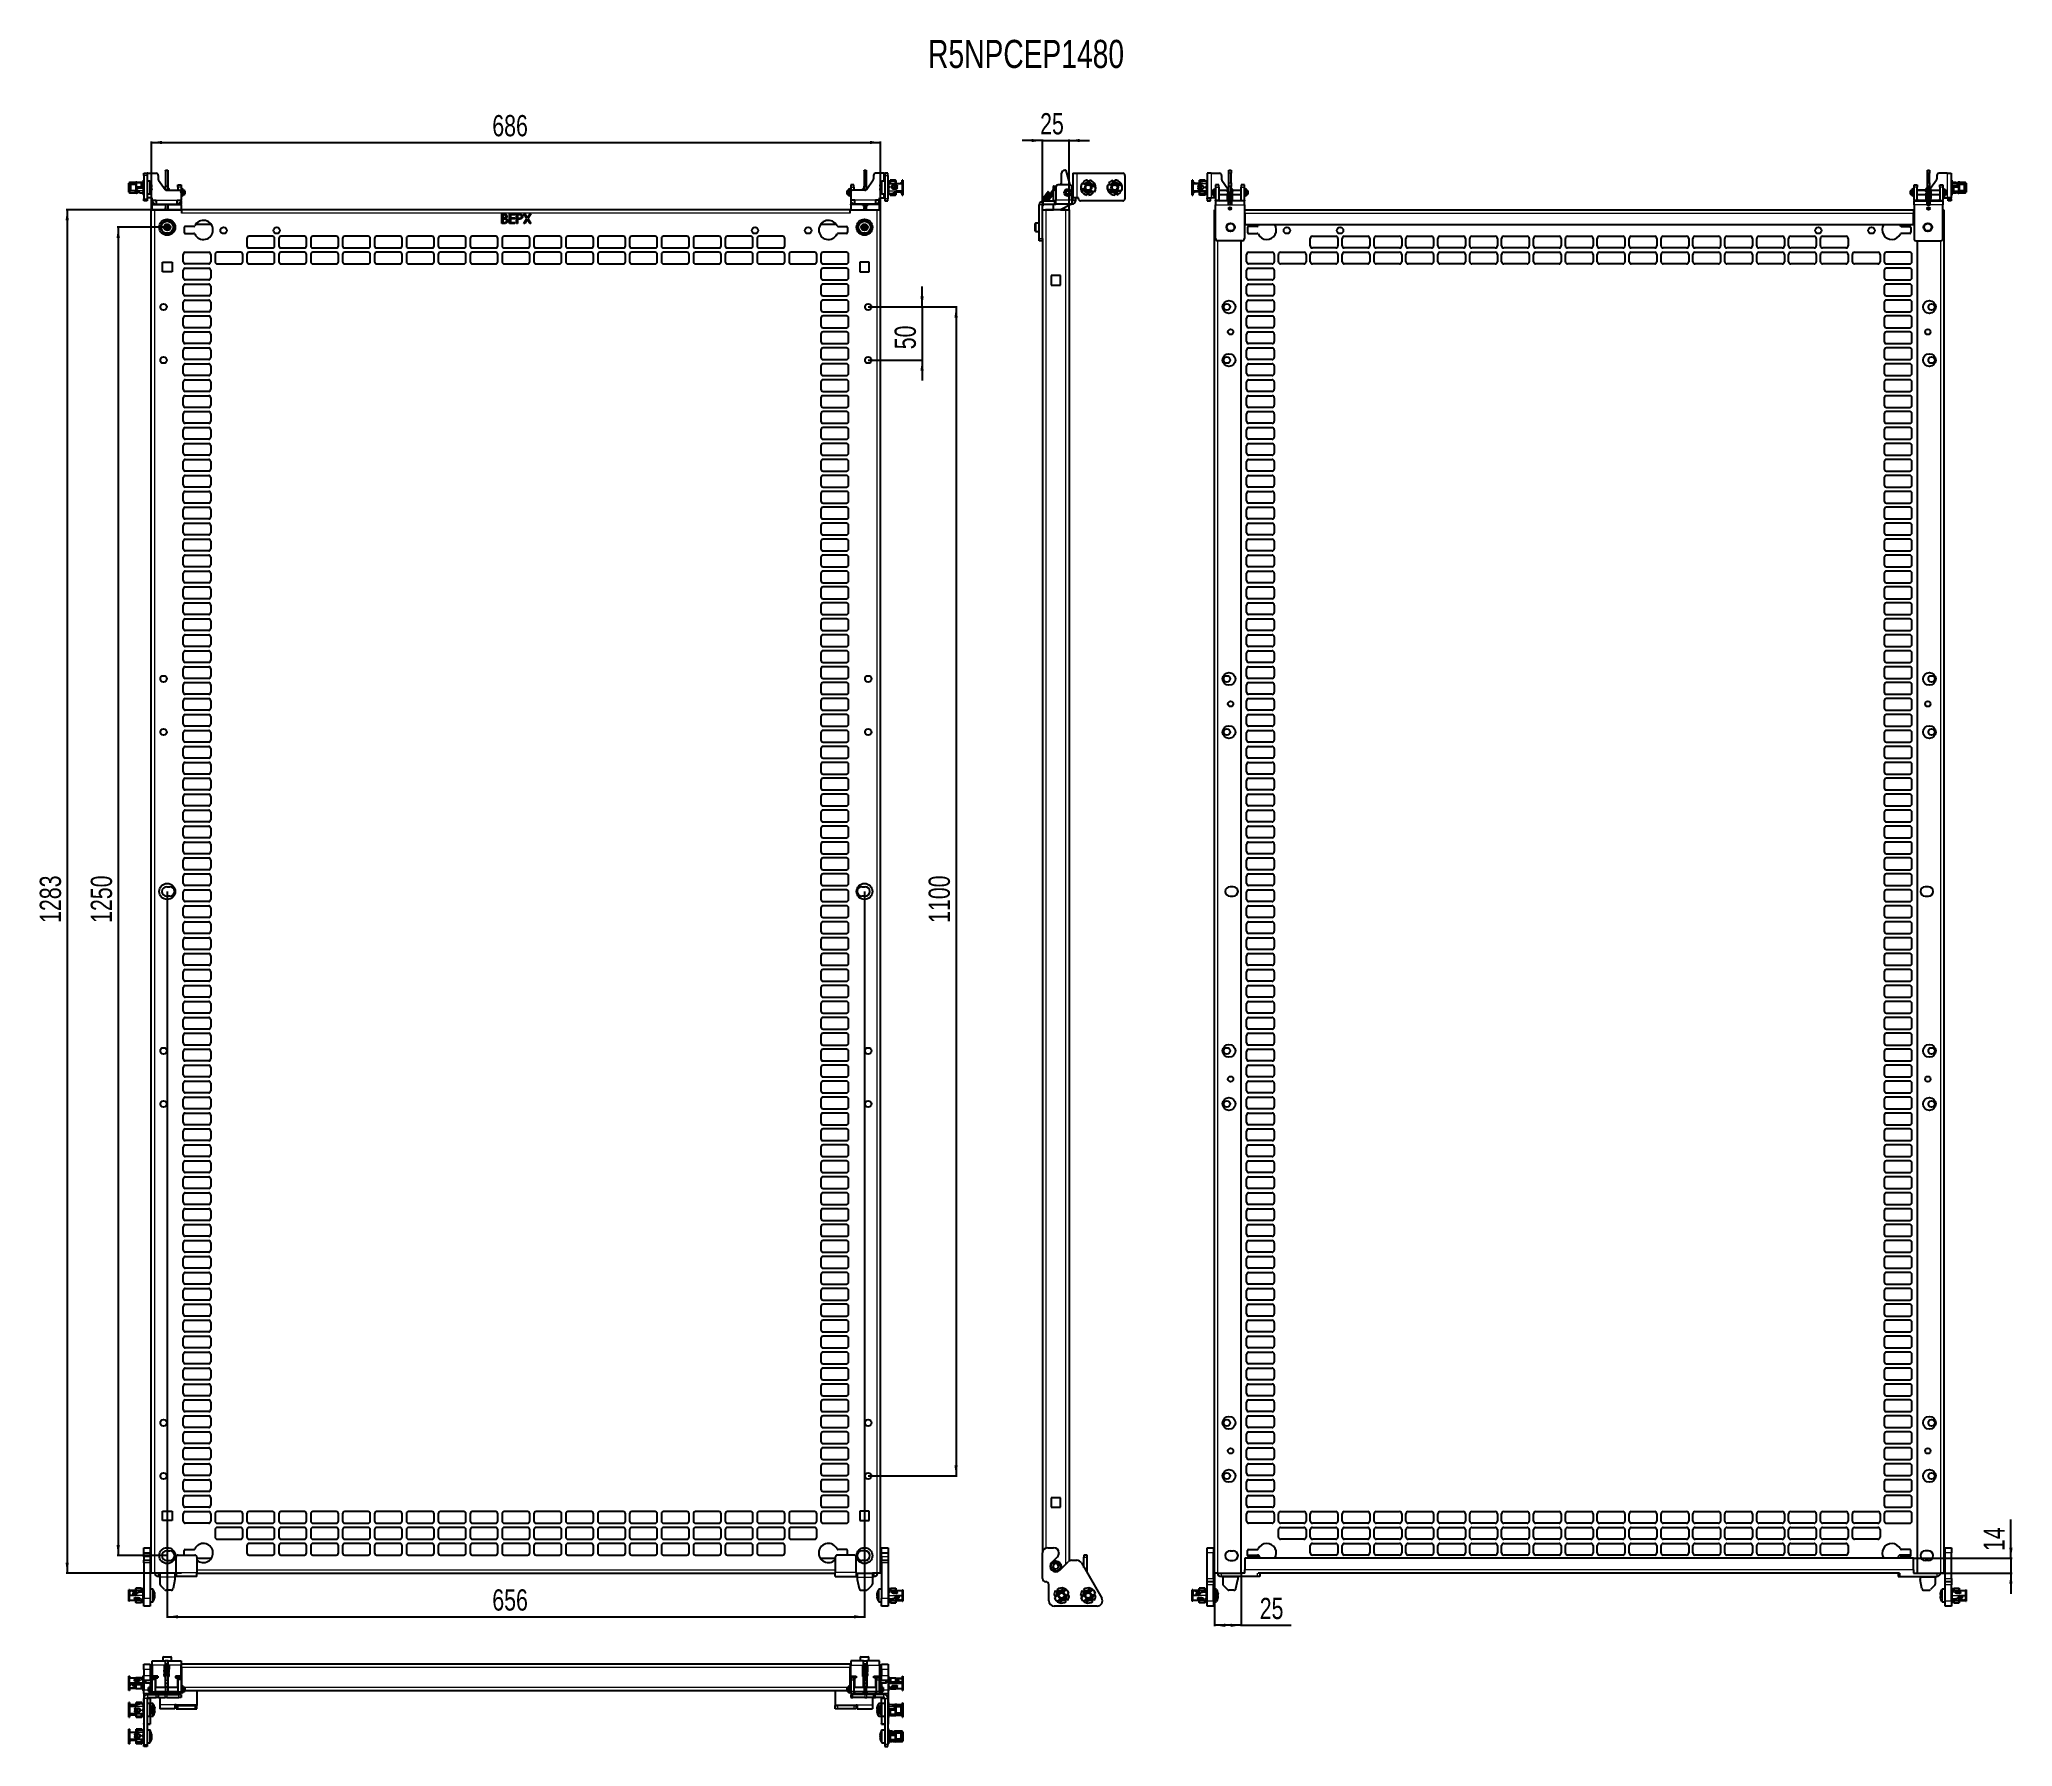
# Model space of a CAD drawing. Header units: millimetres. Extents: x -824 to 1032, y 378 to 1984.
import ezdxf

# ---------------------------------------------------------------- set-up
doc = ezdxf.new("R2010")
doc.units = ezdxf.units.MM
doc.layers.add('FORMAT', color=7, linetype='Continuous')
doc.styles.add('SLDTEXTSTYLE0', font='TXT', dxfattribs={"width": 0.75})
doc.dimstyles.new('SLDDIMSTYLE0', dxfattribs={"dimtxt": 20, "dimasz": 10, "dimexe": 0, "dimexo": 0.0625, "dimgap": 5, "dimtad": 2, "dimdec": 1, "dimrnd": 1e-09, "dimzin": 12, "dimdsep": 46, "dimtxsty": 'SLDTEXTSTYLE0', "dimsah": 1, "dimcen": 0.09, "dimadec": 0, "dimazin": 3, "dimtfac": 1, "dimtofl": 0, "dimtmove": 0, "dimatfit": 3, "dimfxl": 0, "dimfrac": 2, "dimtolj": 1, "dimtzin": 12, "dimarcsym": 0})
doc.dimstyles.new('SLDDIMSTYLE1', dxfattribs={"dimtxt": 20, "dimasz": 10, "dimexe": 0, "dimexo": 0.0625, "dimgap": 5, "dimtad": 2, "dimdec": 1, "dimrnd": 1e-09, "dimzin": 12, "dimdsep": 46, "dimtxsty": 'SLDTEXTSTYLE0', "dimsah": 1, "dimcen": 0.09, "dimadec": 0, "dimazin": 3, "dimtfac": 1, "dimtmove": 0, "dimatfit": 0, "dimfxl": 0, "dimfrac": 2, "dimtolj": 1, "dimtzin": 12, "dimarcsym": 0})

msp = doc.modelspace()

# ---------------------------------------------------------------- texts
at = {"layer": 'FORMAT', "insert": (11.81, 1983.92), "char_height": 26.4583, "attachment_point": 1, "style": 'SLDTEXTSTYLE0'}
msp.add_mtext('R5NPCEP1480', dxfattribs=at)

# ---------------------------------------------------------------- blocks, each defined once
blk = doc.blocks.new('_D')
at = {"layer": 'FORMAT'}
for p, q in [((-690.5, 1824.1), (-799.2, 1824.1)), ((-798.2, 1824.1), (-798.2, 541.1)), ((-690.5, 541.1), (-799.2, 541.1))]:
    blk.add_line(p, q, dxfattribs=at)
for points in [[(-798.2, 1824.1), (-799.7, 1814.1), (-796.6, 1814.1)], [(-798.2, 541.1), (-796.6, 551.1), (-799.7, 551.1)]]:
    blk.add_solid(points, dxfattribs=at)
at = {"layer": 'FORMAT', "insert": (-824, 1153), "char_height": 20, "attachment_point": 1, "rotation": 90, "style": 'SLDTEXTSTYLE0'}
blk.add_mtext('1283', dxfattribs=at)
blk = doc.blocks.new('_D_1')
at = {"layer": 'FORMAT'}
for p, q in [((-719, 1824.1), (-719, 1888.4)), ((-719, 1887.4), (-33, 1887.4)), ((-33, 1824.1), (-33, 1888.4))]:
    blk.add_line(p, q, dxfattribs=at)
for points in [[(-719, 1887.4), (-709, 1885.8), (-709, 1888.9)], [(-33, 1887.4), (-43, 1888.9), (-43, 1885.8)]]:
    blk.add_solid(points, dxfattribs=at)
at = {"layer": 'FORMAT', "insert": (-398.2, 1913.2), "char_height": 20, "attachment_point": 1, "style": 'SLDTEXTSTYLE0'}
blk.add_mtext('686', dxfattribs=at)
blk = doc.blocks.new('_D_2')
at = {"layer": 'FORMAT'}
for p, q in [((-44.5, 1732.6), (39.1, 1732.6)), ((38.1, 1732.6), (38.1, 632.6)), ((-44.5, 632.6), (39.1, 632.6))]:
    blk.add_line(p, q, dxfattribs=at)
for points in [[(38.1, 1732.6), (36.6, 1722.6), (39.7, 1722.6)], [(38.1, 632.6), (39.7, 642.6), (36.6, 642.6)]]:
    blk.add_solid(points, dxfattribs=at)
at = {"layer": 'FORMAT', "insert": (12.3, 1153), "char_height": 20, "attachment_point": 1, "rotation": 90, "style": 'SLDTEXTSTYLE0'}
blk.add_mtext('1100', dxfattribs=at)
blk = doc.blocks.new('_D_3')
at = {"layer": 'FORMAT'}
for p, q in [((6.1, 1732.6), (6.1, 1751.8)), ((-44.5, 1732.6), (7.1, 1732.6)), ((6.1, 1732.6), (6.1, 1682.6)), ((-44.5, 1682.6), (7.1, 1682.6)), ((6.1, 1682.6), (6.1, 1663.4))]:
    blk.add_line(p, q, dxfattribs=at)
for points in [[(6.1, 1732.6), (7.7, 1742.6), (4.6, 1742.6)], [(6.1, 1682.6), (4.6, 1672.6), (7.7, 1672.6)]]:
    blk.add_solid(points, dxfattribs=at)
at = {"layer": 'FORMAT', "insert": (-19.7, 1692.8), "char_height": 20, "attachment_point": 1, "rotation": 90, "style": 'SLDTEXTSTYLE0'}
blk.add_mtext('50', dxfattribs=at)
blk = doc.blocks.new('_D_4')
at = {"layer": 'FORMAT'}
for p, q in [((-704, 1182.6), (-704, 499.1)), ((-48, 1182.6), (-48, 499.1)), ((-704, 500.1), (-48, 500.1))]:
    blk.add_line(p, q, dxfattribs=at)
for points in [[(-704, 500.1), (-694, 498.5), (-694, 501.6)], [(-48, 500.1), (-58, 501.6), (-58, 498.5)]]:
    blk.add_solid(points, dxfattribs=at)
at = {"layer": 'FORMAT', "insert": (-398.2, 525.9), "char_height": 20, "attachment_point": 1, "style": 'SLDTEXTSTYLE0'}
blk.add_mtext('656', dxfattribs=at)
blk = doc.blocks.new('_D_5')
at = {"layer": 'FORMAT'}
for p, q in [((-704, 1807.6), (-751.2, 1807.6)), ((-750.2, 1807.6), (-750.2, 557.6)), ((-704, 557.6), (-751.2, 557.6))]:
    blk.add_line(p, q, dxfattribs=at)
for points in [[(-750.2, 1807.6), (-751.7, 1797.6), (-748.6, 1797.6)], [(-750.2, 557.6), (-748.6, 567.6), (-751.7, 567.6)]]:
    blk.add_solid(points, dxfattribs=at)
at = {"layer": 'FORMAT', "insert": (-776, 1153), "char_height": 20, "attachment_point": 1, "rotation": 90, "style": 'SLDTEXTSTYLE0'}
blk.add_mtext('1250', dxfattribs=at)
blk = doc.blocks.new('_D_6')
at = {"layer": 'FORMAT'}
for p, q in [((119.4, 1889.2), (100.2, 1889.2)), ((119.4, 1824.1), (119.4, 1890.2)), ((119.4, 1889.2), (144.4, 1889.2)), ((144.4, 1824.1), (144.4, 1890.2)), ((144.4, 1889.2), (163.7, 1889.2))]:
    blk.add_line(p, q, dxfattribs=at)
for points in [[(119.4, 1889.2), (109.4, 1890.7), (109.4, 1887.7)], [(144.4, 1889.2), (154.4, 1887.7), (154.4, 1890.7)]]:
    blk.add_solid(points, dxfattribs=at)
at = {"layer": 'FORMAT', "insert": (117.2, 1915), "char_height": 20, "attachment_point": 1, "style": 'SLDTEXTSTYLE0'}
blk.add_mtext('25', dxfattribs=at)
blk = doc.blocks.new('_D_7')
at = {"layer": 'FORMAT'}
for p, q in [((281.4, 541.1), (281.4, 491.1)), ((306.4, 541.1), (306.4, 491.1)), ((306.4, 492.1), (281.4, 492.1)), ((306.4, 492.1), (353.4, 492.1))]:
    blk.add_line(p, q, dxfattribs=at)
for points in [[(281.4, 492.1), (291.4, 490.5), (291.4, 493.6)], [(306.4, 492.1), (296.4, 493.6), (296.4, 490.5)]]:
    blk.add_solid(points, dxfattribs=at)
at = {"layer": 'FORMAT', "insert": (323.8, 517.9), "char_height": 20, "attachment_point": 1, "style": 'SLDTEXTSTYLE0'}
blk.add_mtext('25', dxfattribs=at)
blk = doc.blocks.new('_D_8')
at = {"layer": 'FORMAT'}
for p, q in [((1030.6, 555.1), (1030.6, 591.5)), ((938.9, 555.1), (1031.6, 555.1)), ((938.9, 541.1), (1031.6, 541.1)), ((1030.6, 555.1), (1030.6, 541.1)), ((1030.6, 541.1), (1030.6, 521.8))]:
    blk.add_line(p, q, dxfattribs=at)
for points in [[(1030.6, 555.1), (1032.1, 565.1), (1029, 565.1)], [(1030.6, 541.1), (1029, 531.1), (1032.1, 531.1)]]:
    blk.add_solid(points, dxfattribs=at)
at = {"layer": 'FORMAT', "insert": (1004.8, 561.9), "char_height": 20, "attachment_point": 1, "rotation": 90, "style": 'SLDTEXTSTYLE0'}
blk.add_mtext('14', dxfattribs=at)

# ---------------------------------------------------------------- dimensions: what is measured, and where the dimension line sits
at = {"layer": 'FORMAT'}
for base, p1, p2, angle, dimstyle, picture, middle in [((-33.03, 1887.39), (-719.03, 1824.09), (-33.03, 1824.09), 0, 'SLDDIMSTYLE0', '_D_1', (-376.03, 1887.39)), ((-798.18, 541.08), (-690.53, 1824.1), (-690.53, 541.08), 90, 'SLDDIMSTYLE0', '_D', (-798.18, 1182.59)), ((-750.18, 557.59), (-704.03, 1807.59), (-704.03, 557.59), 90, 'SLDDIMSTYLE0', '_D_5', (-750.18, 1182.59)), ((6.12, 1682.59), (-44.53, 1732.59), (-44.53, 1682.59), 90, 'SLDDIMSTYLE1', '_D_3', (6.12, 1707.59)), ((38.12, 632.59), (-44.53, 1732.59), (-44.53, 632.59), 90, 'SLDDIMSTYLE0', '_D_2', (38.12, 1182.59)), ((-48.03, 500.09), (-704.03, 1182.59), (-48.03, 1182.59), 0, 'SLDDIMSTYLE0', '_D_4', (-376.03, 500.09)), ((1030.56, 541.08), (938.91, 555.08), (938.91, 541.08), 90, 'SLDDIMSTYLE1', '_D_8', (1030.56, 576.7))]:
    dim = msp.add_linear_dim(base=base, p1=p1, p2=p2, angle=angle, dimstyle=dimstyle, dxfattribs=at)
    dim.commit()
    dim.dimension.update_dxf_attribs({"geometry": picture, "text_midpoint": middle, "dimtype": 160})
for base, p1, p2, dimstyle, picture, middle in [((144.44, 1889.2), (119.44, 1824.09), (144.44, 1824.09), 'SLDDIMSTYLE1', '_D_6', (131.94, 1889.2)), ((281.41, 492.09), (306.41, 541.09), (281.41, 541.09), 'SLDDIMSTYLE0', '_D_7', (338.58, 492.09))]:
    dim = msp.add_linear_dim(base=base, p1=p1, p2=p2, dimstyle=dimstyle, dxfattribs=at)
    dim.commit()
    dim.dimension.update_dxf_attribs({"geometry": picture, "text_midpoint": middle, "dimtype": 160})

# ---------------------------------------------------------------- linework, layer by layer
at = {"color": 7, "linetype": 'Continuous', "lineweight": 25}
for p, q in [((-726.03, 1858.39), (-723.03, 1858.39)), ((-726.03, 1856.39), (-726.03, 1858.39)), ((-726.03, 1856.39), (-726.03, 1834.39)), ((-723.03, 1858.39), (-723.03, 1856.39)), ((-722.23, 1858.39), (-723.03, 1858.39)), ((-723.03, 1856.39), (-723.03, 1834.39)), ((-722.23, 1858.39), (-714.53, 1858.39)), ((-712.53, 1856.39), (-712.53, 1853.02)), ((-705.63, 1861.39), (-703.63, 1861.39)), ((-705.63, 1861.02), (-705.63, 1861.39)), ((-705.63, 1861.02), (-705.63, 1846.39)), ((-703.63, 1861.39), (-703.63, 1861.02)), ((-703.63, 1861.02), (-703.63, 1846.39)), ((-48.43, 1861.39), (-46.43, 1861.39)), ((-48.43, 1861.02), (-48.43, 1861.39)), ((-48.43, 1861.02), (-48.43, 1846.39)), ((-46.43, 1861.39), (-46.43, 1861.02)), ((-46.43, 1861.02), (-46.43, 1846.39)), ((-39.53, 1856.39), (-39.53, 1853.02)), ((-29.83, 1858.39), (-37.53, 1858.39)), ((-29.83, 1858.39), (-29.03, 1858.39)), ((-29.03, 1858.39), (-29.03, 1856.39)), ((-26.03, 1858.39), (-29.03, 1858.39)), ((-29.03, 1856.39), (-29.03, 1834.39)), ((-26.03, 1856.39), (-26.03, 1858.39)), ((-26.03, 1856.39), (-26.03, 1834.39)), ((137.33, 1849.39), (137.33, 1858.39)), ((140.33, 1861.39), (140.95, 1861.39)), ((141.43, 1861.02), (145.1, 1847.39)), ((147.94, 1858.39), (147.94, 1835.39)), ((147.94, 1858.39), (151.74, 1858.39)), ((151.74, 1858.39), (194.94, 1858.39)), ((196.94, 1856.39), (196.94, 1834.39)), ((278.21, 1858.39), (274.41, 1858.39)), ((274.41, 1858.39), (274.41, 1835.39)), ((278.21, 1858.39), (285.91, 1858.39)), ((287.91, 1856.39), (287.91, 1853.02)), ((294.81, 1861.39), (296.81, 1861.39)), ((294.81, 1858.39), (294.81, 1861.39)), ((294.81, 1849.39), (294.81, 1858.39)), ((296.81, 1861.39), (296.81, 1858.39)), ((296.81, 1849.39), (296.81, 1858.39)), ((952.01, 1861.39), (954.01, 1861.39)), ((952.01, 1858.39), (952.01, 1861.39)), ((952.01, 1849.39), (952.01, 1858.39)), ((954.01, 1861.39), (954.01, 1858.39)), ((954.01, 1849.39), (954.01, 1858.39)), ((960.91, 1856.39), (960.91, 1853.02)), ((970.61, 1858.39), (962.91, 1858.39)), ((970.61, 1858.39), (974.41, 1858.39)), ((974.41, 1858.39), (974.41, 1835.39)), ((-740.03, 1848.19), (-740.03, 1849.04)), ((-740.03, 1848.19), (-739.53, 1848.19)), ((-740.03, 1846.76), (-740.03, 1848.19)), ((-739.53, 1846.76), (-740.03, 1846.76)), ((-740.03, 1846.53), (-740.03, 1846.76)), ((-739.53, 1846.53), (-740.03, 1846.53)), ((-740.03, 1842.24), (-740.03, 1846.53)), ((-739.53, 1842.24), (-740.03, 1842.24)), ((-740.03, 1840.74), (-740.03, 1842.24)), ((-739.53, 1848.19), (-739.53, 1846.76)), ((-739.53, 1846.76), (-739.53, 1846.53)), ((-739.53, 1846.53), (-739.53, 1842.24)), ((-734.63, 1849.74), (-739.33, 1849.74)), ((-737.33, 1848.74), (-739.33, 1848.74)), ((-739.33, 1847.52), (-739.33, 1847.32)), ((-738.83, 1847.14), (-739.33, 1847.14)), ((-739.33, 1847.14), (-739.33, 1846.91)), ((-739.33, 1846.91), (-738.83, 1846.91)), ((-739.33, 1846.73), (-739.33, 1846.31)), ((-739.03, 1846.31), (-739.33, 1846.31)), ((-739.33, 1846.31), (-739.33, 1846.16)), ((-739.33, 1846.16), (-739.03, 1846.16)), ((-739.33, 1843.61), (-739.03, 1843.61)), ((-739.33, 1842.86), (-739.03, 1842.86)), ((-739.33, 1842.25), (-739.33, 1842.86)), ((-739.33, 1842.25), (-733.73, 1842.25)), ((-733.73, 1841.95), (-739.33, 1841.95)), ((-739.33, 1840.04), (-734.63, 1840.04)), ((-739.03, 1842.39), (-739.03, 1846.91)), ((-739.03, 1842.39), (-738.89, 1842.25)), ((-738.83, 1846.91), (-738.83, 1847.14)), ((-738.53, 1847.27), (-738.53, 1842.25)), ((-733.43, 1847.89), (-737.85, 1847.89)), ((-737.33, 1848.35), (-737.33, 1848.74)), ((-733.43, 1848.74), (-737.33, 1848.74)), ((-737.33, 1848.35), (-733.43, 1848.35)), ((-734.63, 1849.74), (-734.63, 1849.73)), ((-734.63, 1849.71), (-734.63, 1849.73)), ((-734.63, 1840.25), (-734.63, 1840.38)), ((-734.63, 1840.25), (-734.63, 1840.04)), ((-734.63, 1840.05), (-733.54, 1839.86)), ((-730.83, 1849.62), (-734.13, 1849.62)), ((-730.83, 1840.59), (-734.13, 1840.59)), ((-733.73, 1842.25), (-732.58, 1843.84)), ((-732.58, 1843.54), (-733.73, 1841.95)), ((-733.73, 1842.25), (-733.73, 1841.95)), ((-733.43, 1849.2), (-733.31, 1849.44)), ((-733.43, 1845.6), (-733.43, 1849.2)), ((-733.43, 1845.6), (-733.31, 1845.47)), ((-733.43, 1844.41), (-733.43, 1845.6)), ((-733.43, 1844.41), (-733.31, 1844.27)), ((-733.43, 1842.66), (-733.43, 1844.41)), ((-733.31, 1849.44), (-733.31, 1845.47)), ((-728.23, 1849.44), (-733.31, 1849.44)), ((-728.23, 1845.47), (-733.31, 1845.47)), ((-733.31, 1845.47), (-733.31, 1844.27)), ((-732.08, 1844.27), (-733.31, 1844.27)), ((-733.31, 1844.27), (-733.31, 1842.82)), ((-732.11, 1849.67), (-732.03, 1849.62)), ((-730.83, 1840.15), (-732.03, 1840.15)), ((-731.7, 1840.4), (-731.81, 1840.59)), ((-731.7, 1840.39), (-731.7, 1840.39)), ((-729.83, 1844.93), (-730.67, 1844.82)), ((-727.01, 1849.74), (-729.66, 1849.74)), ((-729.66, 1840.04), (-727.01, 1840.04)), ((-729.63, 1840.04), (-729.66, 1840.04)), ((-728.23, 1844.94), (-729.63, 1844.94)), ((-729.63, 1844.73), (-727.48, 1844.73)), ((-729.63, 1840.04), (-729.63, 1840.17)), ((-728.23, 1845.47), (-728.23, 1849.44)), ((-728.23, 1849.44), (-728.03, 1849.3)), ((-728.23, 1845.47), (-728.03, 1845.55)), ((-728.23, 1844.94), (-728.23, 1845.47)), ((-728.03, 1845.02), (-728.23, 1844.94)), ((-728.03, 1849.3), (-728.03, 1845.55)), ((-726.73, 1848.74), (-728.03, 1848.74)), ((-728.03, 1848.35), (-726.73, 1848.35)), ((-728.03, 1845.55), (-728.03, 1845.02)), ((-727.48, 1845.04), (-728.03, 1845.04)), ((-727.53, 1840.07), (-727.53, 1840.09)), ((-726.98, 1849.74), (-726.73, 1849.74)), ((-726.98, 1840.21), (-726.73, 1840.21)), ((-726.98, 1840.04), (-726.73, 1840.04)), ((-726.83, 1848.35), (-726.83, 1844.68)), ((-726.53, 1847.89), (-726.83, 1847.89)), ((-726.53, 1844.73), (-726.83, 1844.69)), ((-726.73, 1844.44), (-726.73, 1844.14)), ((-726.73, 1844.14), (-726.73, 1841.95)), ((-726.53, 1842.19), (-726.53, 1851.99)), ((-726.03, 1851.99), (-726.53, 1851.99)), ((-726.53, 1842.19), (-726.03, 1842.19)), ((-726.53, 1841.83), (-726.53, 1840.58)), ((-726.53, 1840.58), (-726.03, 1840.58)), ((-726.53, 1838.03), (-726.53, 1840.58)), ((-726.03, 1838.03), (-726.53, 1838.03)), ((-726.53, 1838.03), (-726.53, 1837.79)), ((-726.04, 1841.89), (-726.03, 1841.89)), ((-720.7, 1850.89), (-723.03, 1850.89)), ((-723.03, 1838.89), (-720.7, 1838.89)), ((-712.17, 1851.87), (-706.13, 1843.24)), ((-705.63, 1846.39), (-703.63, 1846.39)), ((-705.63, 1842.89), (-705.63, 1846.39)), ((-703.63, 1842.89), (-705.63, 1842.89)), ((-705.63, 1842.89), (-705.63, 1842.74)), ((-704.49, 1842.39), (-693.03, 1842.39)), ((-703.63, 1846.39), (-703.63, 1842.89)), ((-703.63, 1842.89), (-703.63, 1842.39)), ((-702.71, 1842.86), (-702.7, 1842.39)), ((-702.71, 1842.86), (-702.7, 1842.86)), ((-702.1, 1842.39), (-702.11, 1842.87)), ((-694.03, 1847.39), (-691.03, 1847.39)), ((-694.03, 1845.39), (-694.03, 1847.39)), ((-694.03, 1845.39), (-694.03, 1842.39)), ((-691.03, 1847.39), (-691.03, 1845.39)), ((-691.03, 1845.39), (-691.03, 1840.39)), ((-690.99, 1842.29), (-691.03, 1842.29)), ((-691.03, 1840.39), (-691.03, 1833.19)), ((-691.03, 1838.49), (-690.99, 1838.49)), ((-690.99, 1842.8), (-690.99, 1840.06)), ((-690.99, 1840.06), (-690.99, 1838.1)), ((-689.09, 1840.06), (-689.09, 1842.8)), ((-688.08, 1842.29), (-689.09, 1842.29)), ((-689.09, 1838.1), (-689.09, 1840.06)), ((-689.09, 1838.49), (-688.08, 1838.49)), ((-687.58, 1842), (-688.08, 1842.29)), ((-688.08, 1838.49), (-688.08, 1842.29)), ((-688.08, 1838.49), (-687.58, 1838.77)), ((-687.58, 1842), (-687.58, 1838.77)), ((-63.88, 1842.29), (-64.38, 1842)), ((-64.38, 1838.77), (-64.38, 1842)), ((-64.38, 1838.77), (-63.88, 1838.49)), ((-62.93, 1842.29), (-63.88, 1842.29)), ((-63.88, 1842.29), (-63.88, 1838.49)), ((-63.88, 1838.49), (-62.93, 1838.49)), ((-62.93, 1842.76), (-62.93, 1841.38)), ((-62.93, 1841.38), (-62.93, 1838.06)), ((-58.03, 1847.39), (-61.03, 1847.39)), ((-61.03, 1847.39), (-61.03, 1845.39)), ((-61.03, 1845.39), (-61.03, 1840.39)), ((-61.03, 1841.38), (-61.03, 1842.76)), ((-61.03, 1842.29), (-61.03, 1842.29)), ((-61.03, 1838.06), (-61.03, 1841.38)), ((-61.03, 1840.39), (-61.03, 1833.19)), ((-61.03, 1838.49), (-61.03, 1838.49)), ((-47.57, 1842.39), (-59.03, 1842.39)), ((-58.03, 1845.39), (-58.03, 1847.39)), ((-58.03, 1845.39), (-58.03, 1842.39)), ((-50, 1842.48), (-50, 1842.39)), ((-49.4, 1842.39), (-49.4, 1842.49)), ((-48.43, 1846.39), (-46.43, 1846.39)), ((-48.43, 1842.89), (-48.43, 1846.39)), ((-46.43, 1842.89), (-48.43, 1842.89)), ((-48.43, 1842.89), (-48.43, 1842.39)), ((-46.43, 1846.39), (-46.43, 1842.89)), ((-46.43, 1842.89), (-46.43, 1842.74)), ((-39.89, 1851.87), (-45.93, 1843.24)), ((-33.43, 1843.03), (-33.45, 1843.03)), ((-29.03, 1850.89), (-31.36, 1850.89)), ((-31.36, 1838.89), (-29.03, 1838.89)), ((-25.53, 1851.99), (-26.03, 1851.99)), ((-26.03, 1846.75), (-25.53, 1846.75)), ((-26.03, 1844.91), (-25.53, 1844.91)), ((-25.53, 1840.58), (-26.03, 1840.58)), ((-25.53, 1839.27), (-26.03, 1839.27)), ((-25.53, 1851.99), (-25.53, 1846.75)), ((-25.53, 1846.21), (-25.53, 1846.75)), ((-25.53, 1844.91), (-25.53, 1840.58)), ((-25.53, 1841.39), (-25.33, 1841.43)), ((-25.53, 1840.58), (-25.53, 1839.27)), ((-25.53, 1839.27), (-25.53, 1837.79)), ((-25.5, 1841.89), (-25.33, 1841.89)), ((-25.48, 1848.81), (-25.29, 1848.74)), ((-25.33, 1850.01), (-25.33, 1850.33)), ((-25.33, 1849.71), (-25.33, 1850.01)), ((-25.33, 1849.71), (-25.33, 1849.33)), ((-25.33, 1848.74), (-14.73, 1848.74)), ((-25.08, 1846.16), (-25.33, 1846.16)), ((-25.08, 1846.03), (-25.33, 1846.03)), ((-25.08, 1844.9), (-25.33, 1844.9)), ((-25.33, 1839.76), (-25.33, 1841.95)), ((-25.33, 1839.44), (-25.33, 1839.76)), ((-24.03, 1849.04), (-25.23, 1849.04)), ((-25.23, 1848.74), (-25.23, 1849.04)), ((-25.23, 1844.9), (-25.23, 1846.03)), ((-24.03, 1850.83), (-24.58, 1850.83)), ((-24.03, 1850.61), (-24.58, 1850.61)), ((-24.58, 1850.31), (-24.03, 1850.31)), ((-22.43, 1839.16), (-24.58, 1839.16)), ((-24.03, 1838.94), (-24.58, 1838.94)), ((-24.53, 1845.62), (-24.53, 1845.45)), ((-23.83, 1851.89), (-24.03, 1851.77)), ((-24.03, 1851.15), (-24.03, 1851.77)), ((-23.83, 1851.22), (-24.03, 1851.15)), ((-24.03, 1848.74), (-24.03, 1851.15)), ((-24.03, 1838.1), (-24.03, 1839.16)), ((-24.03, 1838.1), (-23.83, 1838.01)), ((-24.03, 1838), (-24.03, 1838.1)), ((-24.03, 1838), (-23.83, 1837.89)), ((-18.75, 1851.89), (-23.83, 1851.89)), ((-23.83, 1851.89), (-23.83, 1851.22)), ((-23.83, 1851.89), (-18.75, 1851.89)), ((-23.83, 1851.22), (-23.83, 1848.74)), ((-23.83, 1851.22), (-18.75, 1851.22)), ((-23.83, 1839.16), (-23.83, 1838.01)), ((-23.83, 1838.01), (-18.75, 1838.01)), ((-23.83, 1838.01), (-23.83, 1837.89)), ((-23.83, 1837.89), (-18.75, 1837.89)), ((-23.83, 1837.89), (-18.75, 1837.89)), ((-22.43, 1846.01), (-22.43, 1845.06)), ((-21.23, 1847.14), (-17.93, 1847.14)), ((-17.93, 1846.91), (-21.23, 1846.91)), ((-17.93, 1843.96), (-21.23, 1843.96)), ((-21.23, 1843.85), (-17.93, 1843.85)), ((-20.36, 1845.47), (-20.36, 1845.51)), ((-20.03, 1845.02), (-19.79, 1844.96)), ((-19.7, 1844.95), (-19.79, 1844.97)), ((-19.48, 1840.36), (-18.33, 1841.95)), ((-18.95, 1841.09), (-18.75, 1841.09)), ((-18.63, 1851.69), (-18.75, 1851.89)), ((-18.75, 1851.22), (-18.75, 1851.89)), ((-18.75, 1848.74), (-18.75, 1851.22)), ((-18.63, 1851.1), (-18.75, 1851.22)), ((-18.75, 1846.25), (-18.75, 1846.91)), ((-18.75, 1843.96), (-18.75, 1844.88)), ((-18.75, 1841.09), (-18.75, 1841.38)), ((-18.75, 1841.09), (-18.63, 1841.23)), ((-18.75, 1838.01), (-18.75, 1841.09)), ((-18.75, 1838.01), (-18.63, 1838.18)), ((-18.75, 1837.89), (-18.63, 1838.09)), ((-18.75, 1837.89), (-18.75, 1838.01)), ((-18.63, 1851.69), (-18.63, 1851.1)), ((-18.63, 1851.1), (-18.63, 1848.74)), ((-18.63, 1848.84), (-18.55, 1848.74)), ((-18.63, 1846.91), (-18.63, 1846.27)), ((-18.63, 1844.87), (-18.63, 1843.96)), ((-18.63, 1841.53), (-18.63, 1841.23)), ((-14.73, 1841.43), (-18.63, 1841.43)), ((-18.63, 1841.23), (-18.63, 1838.18)), ((-18.63, 1841.03), (-14.73, 1841.03)), ((-18.63, 1840.93), (-18.55, 1841.03)), ((-18.63, 1838.18), (-18.63, 1838.09)), ((-18.37, 1841.89), (-13.53, 1841.89)), ((-18.33, 1841.95), (-12.73, 1841.95)), ((-17.43, 1846.69), (-17.43, 1846.32)), ((-17.43, 1844.74), (-17.43, 1846.32)), ((-17.43, 1844.74), (-17.43, 1844.35)), ((-14.73, 1848.74), (-12.73, 1848.74)), ((-14.73, 1841.43), (-14.73, 1841.03)), ((-13.53, 1841.89), (-13.47, 1841.95)), ((-13.53, 1841.89), (-13.53, 1841.95)), ((-13.23, 1849.62), (-12.73, 1849.62)), ((-13.23, 1840.64), (-13.23, 1840.15)), ((-12.73, 1840.64), (-13.23, 1840.64)), ((-13.23, 1840.15), (-12.73, 1840.15)), ((-12.73, 1840.64), (-12.73, 1840.88)), ((-12.73, 1840.15), (-12.73, 1840.64)), ((-12.03, 1851.89), (-12.53, 1851.89)), ((-12.53, 1851.88), (-12.53, 1851.89)), ((-12.53, 1851.88), (-12.03, 1851.88)), ((-12.53, 1848.95), (-12.53, 1851.88)), ((-12.53, 1848.95), (-12.03, 1848.95)), ((-12.53, 1848.73), (-12.53, 1848.95)), ((-12.53, 1839.34), (-12.53, 1841.97)), ((-12.53, 1839.34), (-12.03, 1839.34)), ((-12.53, 1837.89), (-12.53, 1839.34)), ((-12.53, 1837.89), (-12.03, 1837.89)), ((-12.53, 1837.89), (-12.03, 1837.89)), ((-12.53, 1837.89), (-12.53, 1837.89)), ((-12.05, 1842.27), (-12.03, 1842.27)), ((-12.03, 1851.89), (-12.03, 1851.88)), ((-12.03, 1851.88), (-12.03, 1848.95)), ((-12.03, 1848.95), (-12.03, 1848.19)), ((-12.03, 1848.19), (-12.03, 1842.37)), ((-12.03, 1842.37), (-12.03, 1842.27)), ((-12.03, 1842.27), (-12.03, 1839.34)), ((-12.03, 1839.34), (-12.03, 1837.89)), ((-12.03, 1837.89), (-12.03, 1837.89)), ((125.89, 1839.24), (126.28, 1838.93)), ((126.65, 1839.4), (126.26, 1839.71)), ((126.28, 1838.93), (126.36, 1838.87)), ((126.73, 1839.34), (126.65, 1839.4)), ((129.8, 1842.91), (127.01, 1839.38)), ((127.01, 1839.38), (127.01, 1839.38)), ((127.48, 1839), (130.27, 1842.54)), ((127.62, 1838.69), (129.64, 1841.42)), ((129.64, 1843.02), (128.43, 1841.48)), ((129.64, 1842.71), (129.64, 1845.89)), ((129.64, 1832.39), (129.64, 1841.74)), ((130.14, 1846.39), (132.41, 1846.39)), ((130.27, 1842.54), (130.27, 1842.54)), ((132.14, 1845.39), (132.14, 1833.19)), ((145.14, 1847.39), (134.14, 1847.39)), ((147.14, 1833.19), (147.14, 1845.39)), ((155.45, 1844.53), (158.46, 1843.73)), ((158.67, 1841.89), (156.38, 1841.4)), ((156.38, 1841.4), (156.48, 1841.62)), ((156.48, 1841.62), (158.55, 1842.06)), ((156.61, 1848.67), (156.49, 1848.75)), ((159.57, 1847.88), (156.56, 1848.68)), ((159.06, 1848.64), (157.69, 1850.16)), ((157.81, 1843.47), (158.28, 1843.61)), ((158.69, 1841.51), (158.42, 1841.83)), ((158.69, 1841.51), (158.84, 1841.64)), ((158.76, 1848.1), (159.2, 1848.49)), ((158.84, 1841.64), (159.36, 1842.11)), ((159.06, 1848.64), (159.2, 1848.49)), ((159.07, 1842.17), (159.27, 1842.22)), ((159.2, 1848.49), (159.67, 1847.97)), ((159.25, 1842.01), (159.2, 1842)), ((159.53, 1848.12), (159.34, 1847.94)), ((161.51, 1839.86), (161.15, 1837.9)), ((161.56, 1839.83), (162.79, 1839.76)), ((162.04, 1849.98), (161.88, 1851.96)), ((163.32, 1849.94), (162.09, 1850.01)), ((162.85, 1839.79), (163, 1837.81)), ((163.37, 1849.91), (163.74, 1851.87)), ((165.69, 1841.28), (165.22, 1841.8)), ((165.32, 1841.89), (168.32, 1841.09)), ((165.36, 1841.65), (165.55, 1841.83)), ((166.05, 1848.13), (165.53, 1847.66)), ((165.82, 1847.6), (165.62, 1847.56)), ((165.64, 1847.76), (165.69, 1847.78)), ((166.13, 1841.68), (165.69, 1841.28)), ((165.82, 1841.13), (165.69, 1841.28)), ((165.82, 1841.13), (167.2, 1839.61)), ((166.2, 1848.27), (166.05, 1848.13)), ((166.2, 1848.27), (166.47, 1847.94)), ((166.21, 1847.89), (168.51, 1848.38)), ((168.41, 1848.15), (166.34, 1847.71)), ((169.44, 1845.24), (166.43, 1846.05)), ((167.08, 1846.31), (166.6, 1846.16)), ((168.28, 1841.1), (168.4, 1841.02)), ((168.41, 1848.15), (168.51, 1848.38)), ((180.64, 1843.24), (183.74, 1843.01)), ((181.01, 1847.52), (180.87, 1847.58)), ((184.07, 1847.3), (180.96, 1847.53)), ((183.43, 1847.95), (181.8, 1849.19)), ((184.3, 1841.24), (182.13, 1840.33)), ((182.13, 1840.33), (182.19, 1840.57)), ((182.19, 1840.57), (184.14, 1841.39)), ((183.15, 1842.63), (183.59, 1842.86)), ((183.23, 1847.36), (183.59, 1847.82)), ((183.43, 1847.95), (183.59, 1847.82)), ((183.59, 1847.82), (184.14, 1847.4)), ((183.98, 1847.52), (183.83, 1847.31)), ((184.07, 1847.46), (183.92, 1847.31)), ((184.38, 1840.87), (184.06, 1841.14)), ((184.38, 1840.87), (184.51, 1841.03)), ((184.51, 1841.03), (184.93, 1841.58)), ((184.64, 1841.6), (184.82, 1841.67)), ((184.84, 1841.46), (184.79, 1841.44)), ((186.1, 1849.82), (185.58, 1851.74)), ((187.37, 1850.02), (186.15, 1849.85)), ((187.43, 1850), (187.42, 1851.99)), ((187.46, 1839.77), (187.47, 1837.79)), ((187.52, 1839.75), (188.74, 1839.92)), ((188.79, 1839.95), (189.31, 1838.03)), ((190.38, 1848.74), (189.96, 1848.19)), ((190.05, 1848.31), (190.1, 1848.33)), ((190.25, 1848.18), (190.07, 1848.1)), ((190.5, 1848.9), (190.38, 1848.74)), ((190.5, 1848.9), (190.83, 1848.63)), ((190.59, 1848.53), (192.76, 1849.44)), ((192.7, 1849.2), (190.74, 1848.38)), ((191.3, 1841.95), (190.75, 1842.37)), ((190.82, 1842.48), (193.93, 1842.24)), ((190.82, 1842.32), (190.97, 1842.47)), ((190.91, 1842.25), (191.06, 1842.46)), ((194.25, 1846.53), (191.14, 1846.76)), ((191.74, 1847.14), (191.3, 1846.91)), ((191.66, 1842.41), (191.3, 1841.95)), ((191.46, 1841.83), (191.3, 1841.95)), ((191.46, 1841.83), (193.09, 1840.58)), ((192.7, 1849.2), (192.76, 1849.44)), ((193.88, 1842.25), (194.01, 1842.19)), ((260.91, 1851.89), (260.41, 1851.89)), ((260.41, 1851.13), (260.41, 1851.89)), ((260.91, 1851.13), (260.41, 1851.13)), ((260.41, 1848.05), (260.41, 1851.13)), ((260.42, 1848.05), (260.41, 1848.05)), ((260.41, 1847.97), (260.41, 1848.05)), ((260.41, 1842.11), (260.41, 1847.97)), ((260.41, 1841.04), (260.41, 1842.11)), ((260.91, 1841.04), (260.41, 1841.04)), ((260.41, 1837.97), (260.41, 1841.04)), ((260.91, 1837.97), (260.41, 1837.97)), ((260.41, 1837.89), (260.41, 1837.97)), ((260.41, 1837.89), (260.91, 1837.89)), ((260.91, 1851.89), (260.91, 1851.13)), ((260.91, 1851.13), (260.91, 1848.47)), ((260.91, 1841.66), (260.91, 1841.04)), ((260.91, 1841.04), (260.91, 1837.97)), ((260.91, 1837.97), (260.91, 1837.89)), ((261.61, 1849.62), (261.11, 1849.62)), ((261.61, 1849.35), (261.11, 1849.35)), ((261.11, 1849.35), (261.11, 1848.89)), ((261.11, 1848.89), (261.61, 1848.89)), ((266.71, 1848.49), (261.11, 1848.49)), ((263.11, 1841.64), (261.11, 1841.64)), ((261.61, 1840.42), (261.11, 1840.42)), ((261.61, 1840.15), (261.11, 1840.15)), ((261.61, 1848.89), (261.61, 1849.35)), ((263.11, 1841.03), (262.43, 1841.03)), ((266.71, 1841.28), (262.72, 1841.28)), ((263.11, 1848.49), (263.11, 1848.74)), ((266.93, 1848.74), (263.11, 1848.74)), ((273.71, 1841.64), (263.11, 1841.64)), ((266.93, 1841.03), (263.11, 1841.03)), ((265.81, 1845.93), (265.81, 1846.31)), ((265.81, 1845.93), (265.81, 1844.34)), ((265.81, 1843.95), (265.81, 1844.34)), ((269.61, 1846.78), (266.31, 1846.78)), ((266.31, 1846.58), (269.61, 1846.58)), ((266.31, 1843.61), (269.61, 1843.61)), ((269.61, 1843.47), (266.31, 1843.47)), ((267.86, 1849.83), (266.71, 1848.49)), ((266.71, 1841.64), (266.71, 1841.28)), ((267.01, 1840.93), (266.71, 1841.28)), ((266.72, 1841.64), (267.01, 1841.31)), ((267.12, 1851.89), (267.01, 1851.69)), ((267.01, 1851.68), (267.12, 1851.89)), ((267.01, 1848.84), (267.01, 1851.68)), ((267.01, 1845.86), (267.01, 1846.58)), ((267.01, 1843.61), (267.01, 1844.45)), ((267.01, 1839.29), (267.01, 1841.64)), ((267.12, 1839.21), (267.01, 1839.29)), ((267.01, 1838.09), (267.01, 1839.29)), ((267.01, 1838.09), (267.12, 1837.89)), ((267.01, 1838.09), (267.01, 1838.09)), ((267.12, 1837.89), (267.01, 1838.09)), ((267.12, 1851.89), (267.12, 1848.97)), ((272.21, 1851.89), (267.12, 1851.89)), ((267.12, 1846.58), (267.12, 1845.84)), ((267.12, 1844.46), (267.12, 1843.61)), ((267.12, 1841.64), (267.12, 1839.21)), ((272.21, 1839.21), (267.12, 1839.21)), ((267.12, 1839.21), (267.12, 1837.89)), ((272.21, 1837.89), (267.12, 1837.89)), ((268.09, 1844.6), (268.15, 1844.6)), ((268.74, 1845.14), (268.74, 1845.1)), ((270.81, 1850.83), (272.96, 1850.83)), ((270.81, 1844.66), (270.81, 1845.62)), ((272.41, 1851.77), (272.21, 1851.89)), ((272.21, 1850.83), (272.21, 1851.89)), ((272.21, 1851.89), (272.41, 1851.77)), ((272.21, 1839.21), (272.21, 1841.64)), ((272.41, 1839.26), (272.21, 1839.21)), ((272.21, 1837.89), (272.21, 1839.21)), ((272.21, 1837.89), (272.41, 1838)), ((272.41, 1838), (272.21, 1837.89)), ((272.41, 1851.77), (272.41, 1850.83)), ((272.41, 1841.64), (272.41, 1839.26)), ((272.41, 1840.74), (273.61, 1840.74)), ((272.96, 1839.31), (272.41, 1839.31)), ((272.41, 1839.26), (272.41, 1838)), ((272.41, 1838.94), (272.96, 1838.94)), ((272.41, 1838), (272.41, 1838)), ((272.91, 1845.05), (272.91, 1845.22)), ((273.46, 1845.77), (273.71, 1845.77)), ((273.46, 1845.68), (273.71, 1845.68)), ((273.46, 1844.54), (273.71, 1844.54)), ((273.46, 1844.5), (273.71, 1844.5)), ((273.61, 1845.68), (273.61, 1844.54)), ((273.61, 1841.65), (273.61, 1840.74)), ((273.91, 1841.05), (273.61, 1841.11)), ((273.91, 1840.79), (273.61, 1840.88)), ((273.71, 1850.33), (273.71, 1848.49)), ((273.91, 1848.73), (273.71, 1848.68)), ((273.71, 1841.09), (273.71, 1841.64)), ((273.71, 1839.81), (273.71, 1840.26)), ((273.71, 1839.81), (273.71, 1839.44)), ((274.41, 1851.99), (273.91, 1851.99)), ((273.91, 1851.21), (273.91, 1851.99)), ((273.91, 1850.16), (273.91, 1851.21)), ((273.91, 1851.21), (274.41, 1851.21)), ((273.91, 1846.18), (273.91, 1850.16)), ((273.91, 1850.16), (274.41, 1850.16)), ((274.41, 1846.18), (273.91, 1846.18)), ((273.91, 1845.8), (273.91, 1846.18)), ((273.91, 1844.49), (273.91, 1844.33)), ((273.91, 1837.79), (273.91, 1844.33)), ((274.41, 1844.33), (273.91, 1844.33)), ((279.26, 1842.29), (278.76, 1842)), ((278.76, 1838.77), (278.76, 1842)), ((278.76, 1838.77), (279.26, 1838.49)), ((280.31, 1842.29), (279.26, 1842.29)), ((279.26, 1842.29), (279.26, 1838.49)), ((279.26, 1838.49), (280.31, 1838.49)), ((280.31, 1842.41), (280.31, 1837.71)), ((285.21, 1847.39), (282.21, 1847.39)), ((282.21, 1847.39), (282.21, 1845.39)), ((282.21, 1845.39), (282.21, 1833.19)), ((285.21, 1845.39), (285.21, 1847.39)), ((285.21, 1845.39), (285.21, 1833.19)), ((293.38, 1842.29), (285.21, 1842.29)), ((285.21, 1838.49), (293.37, 1838.49)), ((288.27, 1851.87), (293.91, 1843.81)), ((293.38, 1842.62), (293.36, 1841.02)), ((293.96, 1841.01), (293.98, 1842.62)), ((294.81, 1842.29), (293.98, 1842.29)), ((294.81, 1846.39), (294.81, 1849.39)), ((294.81, 1846.39), (296.81, 1846.39)), ((294.81, 1845.89), (294.81, 1846.39)), ((294.81, 1840.2), (294.81, 1845.89)), ((296.81, 1849.39), (296.81, 1846.39)), ((296.81, 1846.39), (296.81, 1845.89)), ((296.81, 1840.29), (296.81, 1845.89)), ((296.81, 1842.39), (297.78, 1842.39)), ((297.77, 1842.29), (296.81, 1842.29)), ((297.78, 1842.49), (297.74, 1839.84)), ((298.27, 1838.49), (306.41, 1838.49)), ((298.35, 1838.8), (298.3, 1839.21)), ((298.33, 1839.23), (298.38, 1842.48)), ((298.34, 1838.74), (298.35, 1838.8)), ((306.41, 1842.29), (298.37, 1842.29)), ((298.38, 1842.39), (306.41, 1842.39)), ((306.41, 1847.39), (306.41, 1845.39)), ((309.41, 1847.39), (306.41, 1847.39)), ((306.41, 1833.19), (306.41, 1845.39)), ((309.41, 1845.39), (309.41, 1847.39)), ((309.41, 1833.19), (309.41, 1845.39)), ((309.41, 1842.76), (309.41, 1838.06)), ((309.41, 1842.29), (309.41, 1842.29)), ((309.41, 1838.49), (309.41, 1838.49)), ((311.31, 1838.06), (311.31, 1842.76)), ((312.26, 1842.29), (311.31, 1842.29)), ((311.31, 1838.49), (312.26, 1838.49)), ((312.76, 1842), (312.26, 1842.29)), ((312.26, 1838.49), (312.26, 1842.29)), ((312.26, 1838.49), (312.76, 1838.77)), ((312.76, 1842), (312.76, 1838.77)), ((936.46, 1842.29), (935.96, 1842)), ((935.96, 1838.77), (935.96, 1842)), ((935.96, 1838.77), (936.46, 1838.49)), ((937.47, 1842.29), (936.46, 1842.29)), ((936.46, 1842.29), (936.46, 1838.49)), ((936.46, 1838.49), (937.47, 1838.49)), ((937.47, 1842.8), (937.47, 1838.1)), ((939.37, 1838.1), (939.37, 1842.8)), ((939.41, 1842.29), (939.37, 1842.29)), ((939.37, 1838.49), (939.41, 1838.49)), ((939.41, 1847.39), (942.41, 1847.39)), ((939.41, 1845.39), (939.41, 1847.39)), ((939.41, 1833.19), (939.41, 1845.39)), ((942.41, 1847.39), (942.41, 1845.39)), ((942.41, 1833.19), (942.41, 1845.39)), ((950.48, 1842.39), (942.41, 1842.39)), ((950.48, 1842.29), (942.41, 1842.29)), ((942.41, 1838.49), (950.49, 1838.49)), ((950.48, 1842.87), (950.47, 1841.3)), ((951.07, 1841.29), (951.08, 1842.86)), ((952.01, 1842.39), (951.08, 1842.39)), ((952.01, 1842.29), (951.08, 1842.29)), ((952.01, 1846.39), (952.01, 1849.39)), ((952.01, 1846.39), (954.01, 1846.39)), ((952.01, 1845.89), (952.01, 1846.39)), ((952.01, 1840.63), (952.01, 1845.89)), ((954.01, 1849.39), (954.01, 1846.39)), ((954.01, 1846.39), (954.01, 1845.89)), ((954.01, 1840.67), (954.01, 1845.89)), ((954.88, 1842.29), (954.01, 1842.29)), ((954.62, 1843.41), (954.51, 1843.24)), ((954.88, 1842.72), (954.86, 1840.22)), ((960.55, 1851.87), (954.98, 1843.92)), ((955.41, 1837.45), (955.41, 1838.02)), ((955.47, 1839.15), (955.42, 1839.56)), ((955.42, 1838.49), (963.61, 1838.49)), ((955.45, 1839.34), (955.48, 1842.72)), ((955.46, 1839.09), (955.47, 1839.15)), ((963.61, 1842.29), (955.48, 1842.29)), ((963.61, 1845.39), (963.61, 1847.39)), ((963.61, 1847.39), (966.61, 1847.39)), ((963.61, 1845.39), (963.61, 1833.19)), ((966.61, 1847.39), (966.61, 1845.39)), ((966.61, 1845.39), (966.61, 1833.19)), ((966.66, 1842.29), (966.61, 1842.29)), ((966.61, 1838.49), (966.66, 1838.49)), ((966.66, 1842.59), (966.66, 1837.89)), ((968.56, 1837.89), (968.56, 1842.59)), ((969.46, 1842.29), (968.56, 1842.29)), ((968.56, 1838.49), (969.46, 1838.49)), ((969.96, 1842), (969.46, 1842.29)), ((969.46, 1838.49), (969.46, 1842.29)), ((969.46, 1838.49), (969.96, 1838.77)), ((969.96, 1842), (969.96, 1838.77)), ((974.41, 1851.99), (974.91, 1851.99)), ((974.41, 1851.96), (974.91, 1851.96)), ((974.91, 1850.16), (974.41, 1850.16)), ((974.91, 1848.75), (974.41, 1848.75)), ((974.41, 1837.9), (974.91, 1837.9)), ((974.41, 1837.81), (974.91, 1837.81)), ((974.91, 1851.96), (974.91, 1851.99)), ((974.91, 1851.96), (974.91, 1850.16)), ((974.91, 1848.75), (974.91, 1850.16)), ((974.91, 1848.75), (974.91, 1837.9)), ((975.11, 1847.89), (974.91, 1847.89)), ((974.91, 1845.8), (975.21, 1845.83)), ((974.91, 1837.9), (974.91, 1837.81)), ((974.91, 1837.81), (974.91, 1837.79)), ((975.36, 1849.74), (975.11, 1849.74)), ((975.36, 1849.72), (975.11, 1849.72)), ((975.11, 1846.65), (975.11, 1848.49)), ((975.11, 1846.28), (975.11, 1846.65)), ((976.41, 1841.97), (975.11, 1841.97)), ((975.11, 1841.64), (976.41, 1841.64)), ((975.36, 1840.12), (975.11, 1840.12)), ((975.36, 1840.05), (975.11, 1840.05)), ((975.36, 1840.04), (975.11, 1840.04)), ((975.38, 1845.9), (975.21, 1845.86)), ((975.21, 1841.97), (975.21, 1845.86)), ((975.88, 1849.74), (975.38, 1849.74)), ((978.01, 1846.15), (975.86, 1846.15)), ((975.86, 1845.77), (976.41, 1845.77)), ((978.01, 1849.74), (975.88, 1849.74)), ((975.88, 1840.04), (978.01, 1840.04)), ((975.91, 1840.05), (975.91, 1840.04)), ((976.41, 1845.79), (976.61, 1845.89)), ((976.41, 1845.51), (976.41, 1845.79)), ((976.41, 1845.51), (976.61, 1845.6)), ((976.41, 1841.53), (976.41, 1845.51)), ((976.41, 1841.53), (976.61, 1841.4)), ((976.61, 1845.89), (976.61, 1845.6)), ((976.61, 1845.89), (978.01, 1845.89)), ((976.61, 1845.6), (976.61, 1841.4)), ((976.61, 1845.6), (981.69, 1845.6)), ((976.61, 1841.4), (981.69, 1841.4)), ((978.04, 1849.74), (978.01, 1849.74)), ((978.01, 1849.74), (978.01, 1849.73)), ((978.01, 1849.73), (978.04, 1849.73)), ((978.01, 1840.09), (978.01, 1840.04)), ((978.2, 1845.89), (979.04, 1845.95)), ((979.21, 1849.62), (980.41, 1849.62)), ((979.21, 1849.52), (982.51, 1849.52)), ((979.21, 1840.42), (982.51, 1840.42)), ((979.21, 1840.25), (980.24, 1840.25)), ((979.21, 1840.15), (980.41, 1840.15)), ((980.12, 1840.42), (980.08, 1840.36)), ((980.08, 1840.36), (980.08, 1840.36)), ((980.1, 1846.25), (981.69, 1846.25)), ((980.94, 1839.86), (980.48, 1840.11)), ((980.95, 1847.15), (982.11, 1848.49)), ((982.11, 1848.12), (980.95, 1846.78)), ((981.69, 1846.25), (981.69, 1847.64)), ((981.69, 1845.6), (981.69, 1846.25)), ((981.69, 1846.25), (981.81, 1846.08)), ((981.69, 1841.4), (981.69, 1845.6)), ((981.69, 1845.6), (981.81, 1845.44)), ((981.69, 1841.4), (981.81, 1841.62)), ((981.81, 1847.77), (981.81, 1846.08)), ((981.81, 1846.08), (981.81, 1845.44)), ((981.81, 1845.44), (981.81, 1841.62)), ((985.71, 1841.97), (981.81, 1841.97)), ((981.81, 1841.64), (985.71, 1841.64)), ((986.91, 1847.89), (981.91, 1847.89)), ((982.11, 1848.12), (982.11, 1848.49)), ((982.11, 1848.49), (987.71, 1848.49)), ((987.71, 1848.12), (982.11, 1848.12)), ((987.71, 1849.74), (983.01, 1849.74)), ((983.01, 1849.7), (983.01, 1849.74)), ((983.01, 1849.7), (983.01, 1849.65)), ((983.01, 1840.25), (983.01, 1840.15)), ((983.01, 1840.04), (983.01, 1840.15)), ((983.01, 1840.04), (987.71, 1840.04)), ((985.71, 1841.97), (985.71, 1841.64)), ((985.71, 1841.64), (987.71, 1841.64)), ((987.41, 1847.39), (986.91, 1847.89)), ((986.91, 1843.25), (986.91, 1847.89)), ((987.71, 1846.16), (987.21, 1846.16)), ((987.21, 1843.61), (987.21, 1843.47)), ((987.71, 1843.61), (987.21, 1843.61)), ((987.21, 1843.47), (987.71, 1843.47)), ((987.41, 1847.39), (987.41, 1843.59)), ((987.71, 1847.52), (987.71, 1846.91)), ((987.71, 1843.47), (987.71, 1843.61)), ((987.71, 1841.97), (987.71, 1842.63)), ((987.91, 1848.68), (988.41, 1848.68)), ((987.91, 1844.53), (987.91, 1848.68)), ((987.91, 1844.53), (988.41, 1844.53)), ((987.91, 1843.73), (987.91, 1844.53)), ((987.91, 1843.73), (988.41, 1843.73)), ((987.91, 1842.11), (987.91, 1843.73)), ((988.41, 1842.11), (987.91, 1842.11)), ((988.41, 1849.04), (988.41, 1848.68)), ((988.41, 1848.68), (988.41, 1844.53)), ((988.41, 1844.53), (988.41, 1843.73)), ((988.41, 1843.73), (988.41, 1842.11)), ((988.41, 1842.11), (988.41, 1840.74)), ((-726.03, 1837.79), (-726.53, 1837.79)), ((-726.03, 1832.39), (-726.03, 1834.39)), ((-723.03, 1832.39), (-726.03, 1832.39)), ((-723.03, 1835.39), (-722.23, 1835.39)), ((-723.03, 1834.39), (-723.03, 1832.39)), ((-718.23, 1835.39), (-722.23, 1835.39)), ((-719.03, 541.09), (-719.03, 1824.09)), ((-719.03, 1824.09), (-715.93, 1824.09)), ((-718.23, 1833.19), (-718.23, 1835.39)), ((-718.23, 1833.19), (-714.43, 1833.19)), ((-718.23, 1832.39), (-718.23, 1829.39)), ((-718.14, 1832.39), (-718.23, 1832.39)), ((-718.23, 1829.39), (-714.43, 1829.39)), ((-718.23, 1829.39), (-718.23, 1828.59)), ((-718.23, 1824.09), (-718.23, 1828.59)), ((-715.93, 1824.09), (-690.53, 1824.09)), ((-714.43, 1833.19), (-714.43, 1829.39)), ((-714.43, 1829.39), (-706.13, 1829.39)), ((-706.13, 1829.39), (-703.13, 1829.39)), ((-706.13, 1828.59), (-706.13, 1829.39)), ((-706.13, 1828.59), (-705.63, 1828.59)), ((-705.63, 1829.39), (-705.63, 1824.09)), ((-703.63, 1829.39), (-703.63, 1824.09)), ((-703.63, 1828.59), (-703.13, 1828.59)), ((-703.13, 1829.39), (-694.83, 1829.39)), ((-703.13, 1829.39), (-703.13, 1828.59)), ((-694.83, 1833.19), (-691.03, 1833.19)), ((-694.83, 1829.39), (-694.83, 1833.19)), ((-694.83, 1829.39), (-691.03, 1829.39)), ((-691.03, 1832.39), (-691.12, 1832.39)), ((-691.03, 1832.39), (-691.03, 1829.39)), ((-691.03, 1828.59), (-691.03, 1829.39)), ((-691.03, 1828.59), (-691.03, 1824.09)), ((-690.53, 1824.09), (-690.53, 1824.1)), ((-61.53, 1824.1), (-690.53, 1824.1)), ((-690.53, 1824.09), (-690.53, 1821)), ((-389.14, 1820.1), (-387.39, 1820.1)), ((-389.14, 1811.1), (-389.14, 1820.1)), ((-381.99, 1820.1), (-376.91, 1820.1)), ((-381.99, 1811.1), (-381.99, 1820.1)), ((-376.91, 1820.1), (-376.91, 1819.17)), ((-375.3, 1820.1), (-373.53, 1820.1)), ((-375.3, 1811.1), (-375.3, 1820.1)), ((-368.55, 1820.1), (-367.61, 1820.1)), ((-365.72, 1815.69), (-368.55, 1820.1)), ((-367.61, 1820.1), (-365.26, 1816.41)), ((-365.26, 1816.41), (-362.9, 1820.1)), ((-361.97, 1820.1), (-364.79, 1815.69)), ((-362.9, 1820.1), (-361.97, 1820.1)), ((-61.53, 1824.1), (-61.53, 1824.09)), ((-61.53, 1824.09), (-36.13, 1824.09)), ((-61.53, 1821), (-61.53, 1824.09)), ((-57.23, 1833.19), (-61.03, 1833.19)), ((-61.03, 1832.39), (-61.03, 1829.39)), ((-61.03, 1832.39), (-60.94, 1832.39)), ((-57.23, 1829.39), (-61.03, 1829.39)), ((-61.03, 1828.59), (-61.03, 1829.39)), ((-61.03, 1828.59), (-61.03, 1824.09)), ((-57.23, 1829.39), (-57.23, 1833.19)), ((-48.93, 1829.39), (-57.23, 1829.39)), ((-49.82, 1829.39), (-49.8, 1828.12)), ((-49.2, 1828.13), (-49.22, 1829.39)), ((-45.93, 1829.39), (-48.93, 1829.39)), ((-48.93, 1829.39), (-48.93, 1828.59)), ((-48.43, 1828.59), (-48.93, 1828.59)), ((-48.43, 1829.39), (-48.43, 1824.09)), ((-46.43, 1829.39), (-46.43, 1824.09)), ((-45.93, 1828.59), (-46.43, 1828.59)), ((-37.63, 1829.39), (-45.93, 1829.39)), ((-45.93, 1828.59), (-45.93, 1829.39)), ((-45.42, 1829.38), (-45.41, 1828.42)), ((-44.81, 1828.43), (-44.82, 1829.38)), ((-33.83, 1833.19), (-37.63, 1833.19)), ((-37.63, 1833.19), (-37.63, 1829.39)), ((-33.83, 1829.39), (-37.63, 1829.39)), ((-36.13, 1824.09), (-33.03, 1824.09)), ((-33.92, 1832.39), (-33.83, 1832.39)), ((-33.83, 1835.39), (-29.83, 1835.39)), ((-33.83, 1833.19), (-33.83, 1835.39)), ((-33.83, 1832.39), (-33.83, 1829.39)), ((-33.83, 1829.39), (-33.83, 1828.59)), ((-33.83, 1824.09), (-33.83, 1828.59)), ((-33.03, 541.09), (-33.03, 1824.09)), ((-29.03, 1835.39), (-29.83, 1835.39)), ((-29.03, 1834.39), (-29.03, 1832.39)), ((-29.03, 1832.39), (-26.03, 1832.39)), ((-26.03, 1837.79), (-25.53, 1837.79)), ((-26.03, 1832.39), (-26.03, 1834.39)), ((116.44, 1796.89), (116.44, 1828.59)), ((119.44, 1796.89), (119.44, 1828.59)), ((119.44, 1827.62), (119.56, 1827.77)), ((119.44, 1824.09), (122.54, 1824.09)), ((119.97, 1829.34), (119.45, 1828.63)), ((119.51, 1834.18), (119.55, 1834.14)), ((119.51, 1828.9), (119.77, 1829.23)), ((119.56, 1827.77), (120.75, 1829.38)), ((119.56, 1827.77), (119.56, 1827.77)), ((119.83, 1833.61), (119.87, 1833.57)), ((119.91, 1834.69), (119.96, 1834.65)), ((120.24, 1832.39), (130.64, 1832.39)), ((120.24, 1829.39), (130.64, 1829.39)), ((120.31, 1835.21), (120.36, 1835.16)), ((120.6, 1834.12), (120.59, 1834.27)), ((120.72, 1835.72), (120.76, 1835.67)), ((120.75, 1833.05), (121.13, 1832.75)), ((121, 1834.64), (120.99, 1834.78)), ((121.12, 1836.23), (121.17, 1836.18)), ((121.12, 1832.52), (121.23, 1832.44)), ((121.13, 1832.75), (121.21, 1832.68)), ((121.25, 1832.4), (121.23, 1832.39)), ((121.4, 1835.15), (121.39, 1835.29)), ((121.52, 1836.74), (121.57, 1836.69)), ((121.81, 1835.66), (121.79, 1835.81)), ((121.86, 1832.39), (121.88, 1832.53)), ((121.97, 1837.62), (121.92, 1837.59)), ((121.92, 1837.25), (121.97, 1837.2)), ((122.21, 1836.17), (122.19, 1836.32)), ((122.54, 1824.1), (122.3, 1824.09)), ((122.54, 1824.1), (129.64, 1824.1)), ((141.34, 1824.09), (122.54, 1824.09)), ((122.61, 1836.68), (122.59, 1836.83)), ((124.05, 1832.37), (123.94, 1832.43)), ((124.02, 1832.44), (124.18, 1832.35)), ((125.39, 1833.88), (125.57, 1833.8)), ((129.64, 1824.09), (129.64, 1829.39)), ((130.64, 1832.39), (130.64, 1829.39)), ((132.14, 1832.39), (130.64, 1832.39)), ((130.64, 1829.39), (132.14, 1829.39)), ((132.14, 1829.39), (132.14, 1833.19)), ((147.14, 1829.39), (132.14, 1829.39)), ((146.64, 1829.39), (136.41, 1824.09)), ((136.43, 1824.1), (141.34, 1824.1)), ((141.34, 1824.09), (144.44, 1824.09)), ((144.44, 1824.09), (144.44, 552.46)), ((147.14, 1833.19), (147.14, 1829.39)), ((151.74, 1835.39), (147.94, 1835.39)), ((147.94, 1833.19), (147.94, 1835.39)), ((147.94, 1833.19), (150.94, 1833.19)), ((150.94, 1833.19), (150.94, 1835.39)), ((153.24, 1835.39), (151.74, 1835.39)), ((153.24, 1834.39), (153.24, 1835.39)), ((194.94, 1832.39), (155.24, 1832.39)), ((273.91, 1837.79), (274.41, 1837.79)), ((274.41, 1835.39), (278.21, 1835.39)), ((274.41, 1834.39), (274.41, 1835.39)), ((274.41, 1834.39), (274.41, 1832.39)), ((274.41, 1832.39), (277.41, 1832.39)), ((277.41, 1835.39), (277.41, 1834.39)), ((277.41, 1832.39), (277.41, 1834.39)), ((282.21, 1835.39), (278.21, 1835.39)), ((281.41, 1824.09), (282.21, 1824.09)), ((281.41, 541.09), (281.41, 1824.09)), ((282.21, 1832.39), (282.21, 1828.59)), ((294.31, 1832.39), (282.21, 1832.39)), ((282.21, 1796.89), (282.21, 1828.59)), ((285.21, 1833.19), (286.01, 1833.19)), ((286.01, 1833.19), (286.01, 1832.39)), ((293.26, 1832.43), (293.25, 1832.39)), ((293.36, 1832.89), (293.26, 1832.49)), ((293.26, 1832.49), (293.26, 1832.43)), ((293.86, 1832.45), (293.91, 1832.64)), ((293.86, 1832.39), (293.86, 1832.45)), ((294.09, 1836.17), (293.98, 1836.3)), ((294.31, 1828.59), (294.31, 1832.39)), ((294.31, 1829.39), (294.81, 1829.39)), ((297.31, 1828.59), (294.31, 1828.59)), ((294.49, 1835.8), (294.37, 1835.88)), ((294.81, 1828.59), (294.81, 1831.34)), ((294.81, 1824.59), (294.81, 1826.09)), ((296.81, 1828.59), (296.81, 1831.28)), ((296.81, 1829.39), (297.31, 1829.39)), ((296.81, 1824.59), (296.81, 1826.09)), ((309.41, 1832.39), (297.31, 1832.39)), ((297.31, 1832.39), (297.31, 1828.59)), ((297.84, 1837.04), (298.08, 1836.81)), ((305.61, 1832.39), (305.61, 1833.19)), ((305.61, 1833.19), (306.41, 1833.19)), ((309.41, 1828.59), (309.41, 1832.39)), ((309.41, 1828.59), (309.41, 1796.89)), ((309.91, 1824.09), (309.41, 1824.09)), ((309.91, 1824.1), (938.91, 1824.1)), ((309.91, 1821), (309.91, 1824.1)), ((309.91, 1821), (309.91, 1810.1)), ((938.91, 1824.1), (938.91, 1821)), ((939.41, 1824.09), (938.91, 1824.09)), ((938.91, 1810.1), (938.91, 1821)), ((939.41, 1832.39), (951.51, 1832.39)), ((939.41, 1828.59), (939.41, 1832.39)), ((939.41, 1828.59), (939.41, 1796.89)), ((943.21, 1833.19), (942.41, 1833.19)), ((943.21, 1832.39), (943.21, 1833.19)), ((950.52, 1833.41), (950.41, 1833)), ((950.41, 1833), (950.41, 1832.94)), ((950.63, 1834.52), (950.78, 1834.65)), ((951.01, 1832.96), (951.07, 1833.16)), ((951.01, 1832.9), (951.01, 1832.96)), ((951.24, 1836.52), (951.11, 1836.71)), ((951.51, 1832.39), (951.51, 1828.59)), ((952.01, 1829.39), (951.51, 1829.39)), ((951.51, 1828.59), (954.51, 1828.59)), ((952.01, 1828.59), (952.01, 1831.77)), ((952.01, 1824.59), (952.01, 1826.09)), ((954.01, 1828.59), (954.01, 1831.75)), ((954.51, 1829.39), (954.01, 1829.39)), ((954.01, 1824.59), (954.01, 1826.09)), ((954.51, 1832.39), (966.61, 1832.39)), ((954.51, 1828.59), (954.51, 1832.39)), ((962.81, 1833.19), (962.81, 1832.39)), ((963.61, 1833.19), (962.81, 1833.19)), ((966.61, 1835.39), (970.61, 1835.39)), ((966.61, 1832.39), (966.61, 1828.59)), ((966.61, 1796.89), (966.61, 1828.59)), ((966.61, 1824.09), (967.41, 1824.09)), ((967.41, 1824.09), (967.41, 541.09)), ((974.41, 1835.39), (970.61, 1835.39)), ((971.41, 1835.39), (971.41, 1834.39)), ((971.41, 1832.39), (971.41, 1834.39)), ((974.41, 1832.39), (971.41, 1832.39)), ((974.41, 1837.79), (974.91, 1837.79)), ((974.41, 1834.39), (974.41, 1835.39)), ((974.41, 1834.39), (974.41, 1832.39)), ((-704.03, 1807.59), (-706.65, 1806.37)), ((-704.03, 1807.59), (-706.39, 1809.24)), ((-704.03, 1807.59), (-704.28, 1804.71)), ((-704.03, 1807.59), (-703.78, 1810.46)), ((-704.03, 1807.59), (-701.41, 1808.81)), ((-704.03, 1807.59), (-701.66, 1805.93)), ((-688.03, 1807.35), (-688.03, 1802.85)), ((-679.08, 1808.35), (-687.03, 1808.35)), ((-687.03, 1801.85), (-679.08, 1801.85)), ((-662.55, 1810.1), (-677.51, 1810.1)), ((-386.71, 1811.1), (-389.14, 1811.1)), ((-388.33, 1819.17), (-388.33, 1816.29)), ((-387.24, 1819.17), (-388.33, 1819.17)), ((-388.33, 1816.29), (-387.79, 1816.29)), ((-388.33, 1815.37), (-388.33, 1812.02)), ((-387.8, 1815.37), (-388.33, 1815.37)), ((-388.33, 1812.02), (-387.18, 1812.02)), ((-376.91, 1811.1), (-381.99, 1811.1)), ((-381.18, 1819.17), (-381.18, 1816.4)), ((-376.91, 1819.17), (-381.18, 1819.17)), ((-381.18, 1816.4), (-376.91, 1816.4)), ((-381.18, 1815.48), (-381.18, 1812.02)), ((-376.91, 1815.48), (-381.18, 1815.48)), ((-381.18, 1812.02), (-376.91, 1812.02)), ((-376.91, 1816.4), (-376.91, 1815.48)), ((-376.91, 1812.02), (-376.91, 1811.1)), ((-374.49, 1811.1), (-375.3, 1811.1)), ((-374.49, 1819.17), (-374.49, 1816.17)), ((-372.84, 1819.17), (-374.49, 1819.17)), ((-374.49, 1816.17), (-372.91, 1816.15)), ((-374.49, 1815.25), (-374.49, 1811.1)), ((-373.84, 1815.25), (-374.49, 1815.25)), ((-368.66, 1811.1), (-365.72, 1815.69)), ((-367.73, 1811.1), (-368.66, 1811.1)), ((-365.26, 1814.96), (-367.73, 1811.1)), ((-362.79, 1811.1), (-365.26, 1814.96)), ((-364.79, 1815.69), (-361.85, 1811.1)), ((-361.85, 1811.1), (-362.79, 1811.1)), ((-74.55, 1810.1), (-89.51, 1810.1)), ((-72.98, 1808.35), (-65.03, 1808.35)), ((-65.03, 1801.85), (-72.98, 1801.85)), ((-64.03, 1807.35), (-64.03, 1802.85)), ((-48.03, 1807.59), (-50.65, 1806.37)), ((-48.03, 1807.59), (-50.39, 1809.24)), ((-48.03, 1807.59), (-48.28, 1804.71)), ((-48.03, 1807.59), (-47.78, 1810.46)), ((-48.03, 1807.59), (-45.41, 1808.81)), ((-48.03, 1807.59), (-45.66, 1805.93)), ((112.94, 1811.59), (112.44, 1811.09)), ((112.44, 1804.09), (112.44, 1811.09)), ((112.44, 1804.09), (112.94, 1803.59)), ((116.44, 1811.59), (112.94, 1811.59)), ((112.94, 1811.59), (112.94, 1803.59)), ((112.94, 1803.59), (116.44, 1803.59)), ((309.91, 1810.1), (938.91, 1810.1)), ((312.41, 1807.35), (312.41, 1802.85)), ((321.36, 1808.35), (313.41, 1808.35)), ((313.41, 1801.85), (321.36, 1801.85)), ((322.93, 1810.1), (322.26, 1808.92)), ((925.89, 1810.1), (926.56, 1808.92)), ((927.46, 1808.35), (935.41, 1808.35)), ((935.41, 1801.85), (927.46, 1801.85)), ((936.41, 1807.35), (936.41, 1802.85)), ((-687.03, 1784.09), (-665.03, 1784.09)), ((-635.03, 1784.09), (-657.03, 1784.09)), ((-629.03, 1797.09), (-629.03, 1790.09)), ((-605.03, 1799.09), (-627.03, 1799.09)), ((-627.03, 1788.09), (-605.03, 1788.09)), ((-605.03, 1784.09), (-627.03, 1784.09)), ((-603.03, 1790.09), (-603.03, 1797.09)), ((-599.03, 1797.09), (-599.03, 1790.09)), ((-575.03, 1799.09), (-597.03, 1799.09)), ((-597.03, 1788.09), (-575.03, 1788.09)), ((-575.03, 1784.09), (-597.03, 1784.09)), ((-573.03, 1790.09), (-573.03, 1797.09)), ((-569.03, 1797.09), (-569.03, 1790.09)), ((-545.03, 1799.09), (-567.03, 1799.09)), ((-567.03, 1788.09), (-545.03, 1788.09)), ((-545.03, 1784.09), (-567.03, 1784.09)), ((-543.03, 1790.09), (-543.03, 1797.09)), ((-539.03, 1797.09), (-539.03, 1790.09)), ((-515.03, 1799.09), (-537.03, 1799.09)), ((-537.03, 1788.09), (-515.03, 1788.09)), ((-515.03, 1784.09), (-537.03, 1784.09)), ((-513.03, 1790.09), (-513.03, 1797.09)), ((-509.03, 1797.09), (-509.03, 1790.09)), ((-485.03, 1799.09), (-507.03, 1799.09)), ((-507.03, 1788.09), (-485.03, 1788.09)), ((-485.03, 1784.09), (-507.03, 1784.09)), ((-483.03, 1790.09), (-483.03, 1797.09)), ((-479.03, 1797.09), (-479.03, 1790.09)), ((-455.03, 1799.09), (-477.03, 1799.09)), ((-477.03, 1788.09), (-455.03, 1788.09)), ((-455.03, 1784.09), (-477.03, 1784.09)), ((-453.03, 1790.09), (-453.03, 1797.09)), ((-449.03, 1797.09), (-449.03, 1790.09)), ((-425.03, 1799.09), (-447.03, 1799.09)), ((-447.03, 1788.09), (-425.03, 1788.09)), ((-425.03, 1784.09), (-447.03, 1784.09)), ((-423.03, 1790.09), (-423.03, 1797.09)), ((-419.03, 1797.09), (-419.03, 1790.09)), ((-395.03, 1799.09), (-417.03, 1799.09)), ((-417.03, 1788.09), (-395.03, 1788.09)), ((-395.03, 1784.09), (-417.03, 1784.09)), ((-393.03, 1790.09), (-393.03, 1797.09)), ((-389.03, 1797.09), (-389.03, 1790.09)), ((-365.03, 1799.09), (-387.03, 1799.09)), ((-387.03, 1788.09), (-365.03, 1788.09)), ((-365.03, 1784.09), (-387.03, 1784.09)), ((-363.03, 1790.09), (-363.03, 1797.09)), ((-359.03, 1797.09), (-359.03, 1790.09)), ((-335.03, 1799.09), (-357.03, 1799.09)), ((-357.03, 1788.09), (-335.03, 1788.09)), ((-335.03, 1784.09), (-357.03, 1784.09)), ((-333.03, 1790.09), (-333.03, 1797.09)), ((-329.03, 1797.09), (-329.03, 1790.09)), ((-305.03, 1799.09), (-327.03, 1799.09)), ((-327.03, 1788.09), (-305.03, 1788.09)), ((-305.03, 1784.09), (-327.03, 1784.09)), ((-303.03, 1790.09), (-303.03, 1797.09)), ((-299.03, 1797.09), (-299.03, 1790.09)), ((-275.03, 1799.09), (-297.03, 1799.09)), ((-297.03, 1788.09), (-275.03, 1788.09)), ((-275.03, 1784.09), (-297.03, 1784.09)), ((-273.03, 1790.09), (-273.03, 1797.09)), ((-269.03, 1797.09), (-269.03, 1790.09)), ((-245.03, 1799.09), (-267.03, 1799.09)), ((-267.03, 1788.09), (-245.03, 1788.09)), ((-245.03, 1784.09), (-267.03, 1784.09)), ((-243.03, 1790.09), (-243.03, 1797.09)), ((-239.03, 1797.09), (-239.03, 1790.09)), ((-215.03, 1799.09), (-237.03, 1799.09)), ((-237.03, 1788.09), (-215.03, 1788.09)), ((-215.03, 1784.09), (-237.03, 1784.09)), ((-213.03, 1790.09), (-213.03, 1797.09)), ((-209.03, 1797.09), (-209.03, 1790.09)), ((-185.03, 1799.09), (-207.03, 1799.09)), ((-207.03, 1788.09), (-185.03, 1788.09)), ((-185.03, 1784.09), (-207.03, 1784.09)), ((-183.03, 1790.09), (-183.03, 1797.09)), ((-179.03, 1797.09), (-179.03, 1790.09)), ((-155.03, 1799.09), (-177.03, 1799.09)), ((-177.03, 1788.09), (-155.03, 1788.09)), ((-155.03, 1784.09), (-177.03, 1784.09)), ((-153.03, 1790.09), (-153.03, 1797.09)), ((-149.03, 1797.09), (-149.03, 1790.09)), ((-125.03, 1799.09), (-147.03, 1799.09)), ((-147.03, 1788.09), (-125.03, 1788.09)), ((-125.03, 1784.09), (-147.03, 1784.09)), ((-123.03, 1790.09), (-123.03, 1797.09)), ((-95.03, 1784.09), (-117.03, 1784.09)), ((-65.03, 1784.09), (-87.03, 1784.09)), ((116.44, 1794.89), (116.44, 1796.89)), ((119.44, 1794.89), (116.44, 1794.89)), ((119.44, 1796.89), (119.44, 1794.89)), ((119.44, 1794.89), (119.44, 560.09)), ((307.41, 1794.89), (284.21, 1794.89)), ((306.41, 541.09), (306.41, 1794.89)), ((313.41, 1784.09), (335.41, 1784.09)), ((343.41, 1784.09), (365.41, 1784.09)), ((371.41, 1790.09), (371.41, 1797.09)), ((373.41, 1799.09), (395.41, 1799.09)), ((395.41, 1788.09), (373.41, 1788.09)), ((373.41, 1784.09), (395.41, 1784.09)), ((397.41, 1797.09), (397.41, 1790.09)), ((401.41, 1790.09), (401.41, 1797.09)), ((403.41, 1799.09), (425.41, 1799.09)), ((425.41, 1788.09), (403.41, 1788.09)), ((403.41, 1784.09), (425.41, 1784.09)), ((427.41, 1797.09), (427.41, 1790.09)), ((431.41, 1790.09), (431.41, 1797.09)), ((433.41, 1799.09), (455.41, 1799.09)), ((455.41, 1788.09), (433.41, 1788.09)), ((433.41, 1784.09), (455.41, 1784.09)), ((457.41, 1797.09), (457.41, 1790.09)), ((461.41, 1790.09), (461.41, 1797.09)), ((463.41, 1799.09), (485.41, 1799.09)), ((485.41, 1788.09), (463.41, 1788.09)), ((463.41, 1784.09), (485.41, 1784.09)), ((487.41, 1797.09), (487.41, 1790.09)), ((491.41, 1790.09), (491.41, 1797.09)), ((493.41, 1799.09), (515.41, 1799.09)), ((515.41, 1788.09), (493.41, 1788.09)), ((493.41, 1784.09), (515.41, 1784.09)), ((517.41, 1797.09), (517.41, 1790.09)), ((521.41, 1790.09), (521.41, 1797.09)), ((523.41, 1799.09), (545.41, 1799.09)), ((545.41, 1788.09), (523.41, 1788.09)), ((523.41, 1784.09), (545.41, 1784.09)), ((547.41, 1797.09), (547.41, 1790.09)), ((551.41, 1790.09), (551.41, 1797.09)), ((553.41, 1799.09), (575.41, 1799.09)), ((575.41, 1788.09), (553.41, 1788.09)), ((553.41, 1784.09), (575.41, 1784.09)), ((577.41, 1797.09), (577.41, 1790.09)), ((581.41, 1790.09), (581.41, 1797.09)), ((583.41, 1799.09), (605.41, 1799.09)), ((605.41, 1788.09), (583.41, 1788.09)), ((583.41, 1784.09), (605.41, 1784.09)), ((607.41, 1797.09), (607.41, 1790.09)), ((611.41, 1790.09), (611.41, 1797.09)), ((613.41, 1799.09), (635.41, 1799.09)), ((635.41, 1788.09), (613.41, 1788.09)), ((613.41, 1784.09), (635.41, 1784.09)), ((637.41, 1797.09), (637.41, 1790.09)), ((641.41, 1790.09), (641.41, 1797.09)), ((643.41, 1799.09), (665.41, 1799.09)), ((665.41, 1788.09), (643.41, 1788.09)), ((643.41, 1784.09), (665.41, 1784.09)), ((667.41, 1797.09), (667.41, 1790.09)), ((671.41, 1790.09), (671.41, 1797.09)), ((673.41, 1799.09), (695.41, 1799.09)), ((695.41, 1788.09), (673.41, 1788.09)), ((673.41, 1784.09), (695.41, 1784.09)), ((697.41, 1797.09), (697.41, 1790.09)), ((701.41, 1790.09), (701.41, 1797.09)), ((703.41, 1799.09), (725.41, 1799.09)), ((725.41, 1788.09), (703.41, 1788.09)), ((703.41, 1784.09), (725.41, 1784.09)), ((727.41, 1797.09), (727.41, 1790.09)), ((731.41, 1790.09), (731.41, 1797.09)), ((733.41, 1799.09), (755.41, 1799.09)), ((755.41, 1788.09), (733.41, 1788.09)), ((733.41, 1784.09), (755.41, 1784.09)), ((757.41, 1797.09), (757.41, 1790.09)), ((761.41, 1790.09), (761.41, 1797.09)), ((763.41, 1799.09), (785.41, 1799.09)), ((785.41, 1788.09), (763.41, 1788.09)), ((763.41, 1784.09), (785.41, 1784.09)), ((787.41, 1797.09), (787.41, 1790.09)), ((791.41, 1790.09), (791.41, 1797.09)), ((793.41, 1799.09), (815.41, 1799.09)), ((815.41, 1788.09), (793.41, 1788.09)), ((793.41, 1784.09), (815.41, 1784.09)), ((817.41, 1797.09), (817.41, 1790.09)), ((821.41, 1790.09), (821.41, 1797.09)), ((823.41, 1799.09), (845.41, 1799.09)), ((845.41, 1788.09), (823.41, 1788.09)), ((823.41, 1784.09), (845.41, 1784.09)), ((847.41, 1797.09), (847.41, 1790.09)), ((851.41, 1790.09), (851.41, 1797.09)), ((853.41, 1799.09), (875.41, 1799.09)), ((875.41, 1788.09), (853.41, 1788.09)), ((853.41, 1784.09), (875.41, 1784.09)), ((877.41, 1797.09), (877.41, 1790.09)), ((883.41, 1784.09), (905.41, 1784.09)), ((935.41, 1784.09), (913.41, 1784.09)), ((941.41, 1794.89), (964.61, 1794.89)), ((942.41, 1794.89), (942.41, 541.09)), ((-708.53, 1774.59), (-699.53, 1774.59)), ((-708.53, 1765.59), (-708.53, 1774.59)), ((-699.53, 1765.59), (-708.53, 1765.59)), ((-699.53, 1774.59), (-699.53, 1765.59)), ((-689.03, 1775.09), (-689.03, 1782.09)), ((-689.03, 1760.09), (-689.03, 1767.09)), ((-665.03, 1773.09), (-687.03, 1773.09)), ((-687.03, 1769.09), (-665.03, 1769.09)), ((-663.03, 1782.09), (-663.03, 1775.09)), ((-663.03, 1767.09), (-663.03, 1760.09)), ((-659.03, 1782.09), (-659.03, 1775.09)), ((-657.03, 1773.09), (-635.03, 1773.09)), ((-633.03, 1775.09), (-633.03, 1782.09)), ((-629.03, 1782.09), (-629.03, 1775.09)), ((-627.03, 1773.09), (-605.03, 1773.09)), ((-603.03, 1775.09), (-603.03, 1782.09)), ((-599.03, 1782.09), (-599.03, 1775.09)), ((-597.03, 1773.09), (-575.03, 1773.09)), ((-573.03, 1775.09), (-573.03, 1782.09)), ((-569.03, 1782.09), (-569.03, 1775.09)), ((-567.03, 1773.09), (-545.03, 1773.09)), ((-543.03, 1775.09), (-543.03, 1782.09)), ((-539.03, 1782.09), (-539.03, 1775.09)), ((-537.03, 1773.09), (-515.03, 1773.09)), ((-513.03, 1775.09), (-513.03, 1782.09)), ((-509.03, 1782.09), (-509.03, 1775.09)), ((-507.03, 1773.09), (-485.03, 1773.09)), ((-483.03, 1775.09), (-483.03, 1782.09)), ((-479.03, 1782.09), (-479.03, 1775.09)), ((-477.03, 1773.09), (-455.03, 1773.09)), ((-453.03, 1775.09), (-453.03, 1782.09)), ((-449.03, 1782.09), (-449.03, 1775.09)), ((-447.03, 1773.09), (-425.03, 1773.09)), ((-423.03, 1775.09), (-423.03, 1782.09)), ((-419.03, 1782.09), (-419.03, 1775.09)), ((-417.03, 1773.09), (-395.03, 1773.09)), ((-393.03, 1775.09), (-393.03, 1782.09)), ((-389.03, 1782.09), (-389.03, 1775.09)), ((-387.03, 1773.09), (-365.03, 1773.09)), ((-363.03, 1775.09), (-363.03, 1782.09)), ((-359.03, 1782.09), (-359.03, 1775.09)), ((-357.03, 1773.09), (-335.03, 1773.09)), ((-333.03, 1775.09), (-333.03, 1782.09)), ((-329.03, 1782.09), (-329.03, 1775.09)), ((-327.03, 1773.09), (-305.03, 1773.09)), ((-303.03, 1775.09), (-303.03, 1782.09)), ((-299.03, 1782.09), (-299.03, 1775.09)), ((-297.03, 1773.09), (-275.03, 1773.09)), ((-273.03, 1775.09), (-273.03, 1782.09)), ((-269.03, 1782.09), (-269.03, 1775.09)), ((-267.03, 1773.09), (-245.03, 1773.09)), ((-243.03, 1775.09), (-243.03, 1782.09)), ((-239.03, 1782.09), (-239.03, 1775.09)), ((-237.03, 1773.09), (-215.03, 1773.09)), ((-213.03, 1775.09), (-213.03, 1782.09)), ((-209.03, 1782.09), (-209.03, 1775.09)), ((-207.03, 1773.09), (-185.03, 1773.09)), ((-183.03, 1775.09), (-183.03, 1782.09)), ((-179.03, 1782.09), (-179.03, 1775.09)), ((-177.03, 1773.09), (-155.03, 1773.09)), ((-153.03, 1775.09), (-153.03, 1782.09)), ((-149.03, 1782.09), (-149.03, 1775.09)), ((-147.03, 1773.09), (-125.03, 1773.09)), ((-123.03, 1775.09), (-123.03, 1782.09)), ((-119.03, 1782.09), (-119.03, 1775.09)), ((-117.03, 1773.09), (-95.03, 1773.09)), ((-93.03, 1775.09), (-93.03, 1782.09)), ((-89.03, 1782.09), (-89.03, 1775.09)), ((-89.03, 1767.09), (-89.03, 1760.09)), ((-87.03, 1773.09), (-65.03, 1773.09)), ((-65.03, 1769.09), (-87.03, 1769.09)), ((-63.03, 1775.09), (-63.03, 1782.09)), ((-63.03, 1760.09), (-63.03, 1767.09)), ((-43.53, 1774.59), (-52.53, 1774.59)), ((-52.53, 1774.59), (-52.53, 1765.59)), ((-52.53, 1765.59), (-43.53, 1765.59)), ((-43.53, 1765.59), (-43.53, 1774.59)), ((311.41, 1775.09), (311.41, 1782.09)), ((311.41, 1760.09), (311.41, 1767.09)), ((335.41, 1773.09), (313.41, 1773.09)), ((313.41, 1769.09), (335.41, 1769.09)), ((337.41, 1782.09), (337.41, 1775.09)), ((337.41, 1767.09), (337.41, 1760.09)), ((341.41, 1775.09), (341.41, 1782.09)), ((365.41, 1773.09), (343.41, 1773.09)), ((367.41, 1782.09), (367.41, 1775.09)), ((371.41, 1775.09), (371.41, 1782.09)), ((395.41, 1773.09), (373.41, 1773.09)), ((397.41, 1782.09), (397.41, 1775.09)), ((401.41, 1775.09), (401.41, 1782.09)), ((425.41, 1773.09), (403.41, 1773.09)), ((427.41, 1782.09), (427.41, 1775.09)), ((431.41, 1775.09), (431.41, 1782.09)), ((455.41, 1773.09), (433.41, 1773.09)), ((457.41, 1782.09), (457.41, 1775.09)), ((461.41, 1775.09), (461.41, 1782.09)), ((485.41, 1773.09), (463.41, 1773.09)), ((487.41, 1782.09), (487.41, 1775.09)), ((491.41, 1775.09), (491.41, 1782.09)), ((515.41, 1773.09), (493.41, 1773.09)), ((517.41, 1782.09), (517.41, 1775.09)), ((521.41, 1775.09), (521.41, 1782.09)), ((545.41, 1773.09), (523.41, 1773.09)), ((547.41, 1782.09), (547.41, 1775.09)), ((551.41, 1775.09), (551.41, 1782.09)), ((575.41, 1773.09), (553.41, 1773.09)), ((577.41, 1782.09), (577.41, 1775.09)), ((581.41, 1775.09), (581.41, 1782.09)), ((605.41, 1773.09), (583.41, 1773.09)), ((607.41, 1782.09), (607.41, 1775.09)), ((611.41, 1775.09), (611.41, 1782.09)), ((635.41, 1773.09), (613.41, 1773.09)), ((637.41, 1782.09), (637.41, 1775.09)), ((641.41, 1775.09), (641.41, 1782.09)), ((665.41, 1773.09), (643.41, 1773.09)), ((667.41, 1782.09), (667.41, 1775.09)), ((671.41, 1775.09), (671.41, 1782.09)), ((695.41, 1773.09), (673.41, 1773.09)), ((697.41, 1782.09), (697.41, 1775.09)), ((701.41, 1775.09), (701.41, 1782.09)), ((725.41, 1773.09), (703.41, 1773.09)), ((727.41, 1782.09), (727.41, 1775.09)), ((731.41, 1775.09), (731.41, 1782.09)), ((755.41, 1773.09), (733.41, 1773.09)), ((757.41, 1782.09), (757.41, 1775.09)), ((761.41, 1775.09), (761.41, 1782.09)), ((785.41, 1773.09), (763.41, 1773.09)), ((787.41, 1782.09), (787.41, 1775.09)), ((791.41, 1775.09), (791.41, 1782.09)), ((815.41, 1773.09), (793.41, 1773.09)), ((817.41, 1782.09), (817.41, 1775.09)), ((821.41, 1775.09), (821.41, 1782.09)), ((845.41, 1773.09), (823.41, 1773.09)), ((847.41, 1782.09), (847.41, 1775.09)), ((851.41, 1775.09), (851.41, 1782.09)), ((875.41, 1773.09), (853.41, 1773.09)), ((877.41, 1782.09), (877.41, 1775.09)), ((881.41, 1775.09), (881.41, 1782.09)), ((905.41, 1773.09), (883.41, 1773.09)), ((907.41, 1782.09), (907.41, 1775.09)), ((911.41, 1782.09), (911.41, 1775.09)), ((911.41, 1767.09), (911.41, 1760.09)), ((913.41, 1773.09), (935.41, 1773.09)), ((935.41, 1769.09), (913.41, 1769.09)), ((937.41, 1775.09), (937.41, 1782.09)), ((937.41, 1760.09), (937.41, 1767.09)), ((-689.03, 1745.09), (-689.03, 1752.09)), ((-665.03, 1758.09), (-687.03, 1758.09)), ((-687.03, 1754.09), (-665.03, 1754.09)), ((-663.03, 1752.09), (-663.03, 1745.09)), ((-89.03, 1752.09), (-89.03, 1745.09)), ((-87.03, 1758.09), (-65.03, 1758.09)), ((-65.03, 1754.09), (-87.03, 1754.09)), ((-63.03, 1745.09), (-63.03, 1752.09)), ((136.44, 1762.09), (127.44, 1762.09)), ((127.44, 1762.09), (127.44, 1753.09)), ((127.44, 1753.09), (136.44, 1753.09)), ((136.44, 1753.09), (136.44, 1762.09)), ((311.41, 1745.09), (311.41, 1752.09)), ((335.41, 1758.09), (313.41, 1758.09)), ((313.41, 1754.09), (335.41, 1754.09)), ((337.41, 1752.09), (337.41, 1745.09)), ((911.41, 1752.09), (911.41, 1745.09)), ((913.41, 1758.09), (935.41, 1758.09)), ((935.41, 1754.09), (913.41, 1754.09)), ((937.41, 1745.09), (937.41, 1752.09)), ((-689.03, 1730.09), (-689.03, 1737.09)), ((-665.03, 1743.09), (-687.03, 1743.09)), ((-687.03, 1739.09), (-665.03, 1739.09)), ((-665.03, 1728.09), (-687.03, 1728.09)), ((-663.03, 1737.09), (-663.03, 1730.09)), ((-89.03, 1737.09), (-89.03, 1730.09)), ((-87.03, 1743.09), (-65.03, 1743.09)), ((-65.03, 1739.09), (-87.03, 1739.09)), ((-87.03, 1728.09), (-65.03, 1728.09)), ((-63.03, 1730.09), (-63.03, 1737.09)), ((311.41, 1730.09), (311.41, 1737.09)), ((335.41, 1743.09), (313.41, 1743.09)), ((313.41, 1739.09), (335.41, 1739.09)), ((335.41, 1728.09), (313.41, 1728.09)), ((337.41, 1737.09), (337.41, 1730.09)), ((911.41, 1737.09), (911.41, 1730.09)), ((913.41, 1743.09), (935.41, 1743.09)), ((935.41, 1739.09), (913.41, 1739.09)), ((913.41, 1728.09), (935.41, 1728.09)), ((937.41, 1730.09), (937.41, 1737.09)), ((-689.03, 1715.09), (-689.03, 1722.09)), ((-687.03, 1724.09), (-665.03, 1724.09)), ((-665.03, 1713.09), (-687.03, 1713.09)), ((-687.03, 1709.09), (-665.03, 1709.09)), ((-663.03, 1722.09), (-663.03, 1715.09)), ((-89.03, 1722.09), (-89.03, 1715.09)), ((-65.03, 1724.09), (-87.03, 1724.09)), ((-87.03, 1713.09), (-65.03, 1713.09)), ((-65.03, 1709.09), (-87.03, 1709.09)), ((-63.03, 1715.09), (-63.03, 1722.09)), ((311.41, 1715.09), (311.41, 1722.09)), ((313.41, 1724.09), (335.41, 1724.09)), ((335.41, 1713.09), (313.41, 1713.09)), ((313.41, 1709.09), (335.41, 1709.09)), ((337.41, 1722.09), (337.41, 1715.09)), ((911.41, 1722.09), (911.41, 1715.09)), ((935.41, 1724.09), (913.41, 1724.09)), ((913.41, 1713.09), (935.41, 1713.09)), ((935.41, 1709.09), (913.41, 1709.09)), ((937.41, 1715.09), (937.41, 1722.09)), ((-689.03, 1700.09), (-689.03, 1707.09)), ((-689.03, 1685.09), (-689.03, 1692.09)), ((-665.03, 1698.09), (-687.03, 1698.09)), ((-687.03, 1694.09), (-665.03, 1694.09)), ((-663.03, 1707.09), (-663.03, 1700.09)), ((-663.03, 1692.09), (-663.03, 1685.09)), ((-89.03, 1707.09), (-89.03, 1700.09)), ((-89.03, 1692.09), (-89.03, 1685.09)), ((-87.03, 1698.09), (-65.03, 1698.09)), ((-65.03, 1694.09), (-87.03, 1694.09)), ((-63.03, 1700.09), (-63.03, 1707.09)), ((-63.03, 1685.09), (-63.03, 1692.09)), ((311.41, 1700.09), (311.41, 1707.09)), ((311.41, 1685.09), (311.41, 1692.09)), ((335.41, 1698.09), (313.41, 1698.09)), ((313.41, 1694.09), (335.41, 1694.09)), ((337.41, 1707.09), (337.41, 1700.09)), ((337.41, 1692.09), (337.41, 1685.09)), ((911.41, 1707.09), (911.41, 1700.09)), ((911.41, 1692.09), (911.41, 1685.09)), ((913.41, 1698.09), (935.41, 1698.09)), ((935.41, 1694.09), (913.41, 1694.09)), ((937.41, 1700.09), (937.41, 1707.09)), ((937.41, 1685.09), (937.41, 1692.09)), ((-689.03, 1670.09), (-689.03, 1677.09)), ((-665.03, 1683.09), (-687.03, 1683.09)), ((-687.03, 1679.09), (-665.03, 1679.09)), ((-663.03, 1677.09), (-663.03, 1670.09)), ((-89.03, 1677.09), (-89.03, 1670.09)), ((-87.03, 1683.09), (-65.03, 1683.09)), ((-65.03, 1679.09), (-87.03, 1679.09)), ((-63.03, 1670.09), (-63.03, 1677.09)), ((311.41, 1670.09), (311.41, 1677.09)), ((335.41, 1683.09), (313.41, 1683.09)), ((313.41, 1679.09), (335.41, 1679.09)), ((337.41, 1677.09), (337.41, 1670.09)), ((911.41, 1677.09), (911.41, 1670.09)), ((913.41, 1683.09), (935.41, 1683.09)), ((935.41, 1679.09), (913.41, 1679.09)), ((937.41, 1670.09), (937.41, 1677.09)), ((-689.03, 1655.09), (-689.03, 1662.09)), ((-665.03, 1668.09), (-687.03, 1668.09)), ((-687.03, 1664.09), (-665.03, 1664.09)), ((-665.03, 1653.09), (-687.03, 1653.09)), ((-663.03, 1662.09), (-663.03, 1655.09)), ((-89.03, 1662.09), (-89.03, 1655.09)), ((-87.03, 1668.09), (-65.03, 1668.09)), ((-65.03, 1664.09), (-87.03, 1664.09)), ((-87.03, 1653.09), (-65.03, 1653.09)), ((-63.03, 1655.09), (-63.03, 1662.09)), ((311.41, 1655.09), (311.41, 1662.09)), ((335.41, 1668.09), (313.41, 1668.09)), ((313.41, 1664.09), (335.41, 1664.09)), ((335.41, 1653.09), (313.41, 1653.09)), ((337.41, 1662.09), (337.41, 1655.09)), ((911.41, 1662.09), (911.41, 1655.09)), ((913.41, 1668.09), (935.41, 1668.09)), ((935.41, 1664.09), (913.41, 1664.09)), ((913.41, 1653.09), (935.41, 1653.09)), ((937.41, 1655.09), (937.41, 1662.09)), ((-689.03, 1640.09), (-689.03, 1647.09)), ((-687.03, 1649.09), (-665.03, 1649.09)), ((-665.03, 1638.09), (-687.03, 1638.09)), ((-687.03, 1634.09), (-665.03, 1634.09)), ((-663.03, 1647.09), (-663.03, 1640.09)), ((-89.03, 1647.09), (-89.03, 1640.09)), ((-65.03, 1649.09), (-87.03, 1649.09)), ((-87.03, 1638.09), (-65.03, 1638.09)), ((-65.03, 1634.09), (-87.03, 1634.09)), ((-63.03, 1640.09), (-63.03, 1647.09)), ((311.41, 1640.09), (311.41, 1647.09)), ((313.41, 1649.09), (335.41, 1649.09)), ((335.41, 1638.09), (313.41, 1638.09)), ((313.41, 1634.09), (335.41, 1634.09)), ((337.41, 1647.09), (337.41, 1640.09)), ((911.41, 1647.09), (911.41, 1640.09)), ((935.41, 1649.09), (913.41, 1649.09)), ((913.41, 1638.09), (935.41, 1638.09)), ((935.41, 1634.09), (913.41, 1634.09)), ((937.41, 1640.09), (937.41, 1647.09)), ((-689.03, 1625.09), (-689.03, 1632.09)), ((-689.03, 1610.09), (-689.03, 1617.09)), ((-665.03, 1623.09), (-687.03, 1623.09)), ((-687.03, 1619.09), (-665.03, 1619.09)), ((-663.03, 1632.09), (-663.03, 1625.09)), ((-663.03, 1617.09), (-663.03, 1610.09)), ((-89.03, 1632.09), (-89.03, 1625.09)), ((-89.03, 1617.09), (-89.03, 1610.09)), ((-87.03, 1623.09), (-65.03, 1623.09)), ((-65.03, 1619.09), (-87.03, 1619.09)), ((-63.03, 1625.09), (-63.03, 1632.09)), ((-63.03, 1610.09), (-63.03, 1617.09)), ((311.41, 1625.09), (311.41, 1632.09)), ((311.41, 1610.09), (311.41, 1617.09)), ((335.41, 1623.09), (313.41, 1623.09)), ((313.41, 1619.09), (335.41, 1619.09)), ((337.41, 1632.09), (337.41, 1625.09)), ((337.41, 1617.09), (337.41, 1610.09)), ((911.41, 1632.09), (911.41, 1625.09)), ((911.41, 1617.09), (911.41, 1610.09)), ((913.41, 1623.09), (935.41, 1623.09)), ((935.41, 1619.09), (913.41, 1619.09)), ((937.41, 1625.09), (937.41, 1632.09)), ((937.41, 1610.09), (937.41, 1617.09)), ((-689.03, 1595.09), (-689.03, 1602.09)), ((-665.03, 1608.09), (-687.03, 1608.09)), ((-687.03, 1604.09), (-665.03, 1604.09)), ((-663.03, 1602.09), (-663.03, 1595.09)), ((-89.03, 1602.09), (-89.03, 1595.09)), ((-87.03, 1608.09), (-65.03, 1608.09)), ((-65.03, 1604.09), (-87.03, 1604.09)), ((-63.03, 1595.09), (-63.03, 1602.09)), ((311.41, 1595.09), (311.41, 1602.09)), ((335.41, 1608.09), (313.41, 1608.09)), ((313.41, 1604.09), (335.41, 1604.09)), ((337.41, 1602.09), (337.41, 1595.09)), ((911.41, 1602.09), (911.41, 1595.09)), ((913.41, 1608.09), (935.41, 1608.09)), ((935.41, 1604.09), (913.41, 1604.09)), ((937.41, 1595.09), (937.41, 1602.09)), ((-689.03, 1580.09), (-689.03, 1587.09)), ((-665.03, 1593.09), (-687.03, 1593.09)), ((-687.03, 1589.09), (-665.03, 1589.09)), ((-665.03, 1578.09), (-687.03, 1578.09)), ((-663.03, 1587.09), (-663.03, 1580.09)), ((-89.03, 1587.09), (-89.03, 1580.09)), ((-87.03, 1593.09), (-65.03, 1593.09)), ((-65.03, 1589.09), (-87.03, 1589.09)), ((-87.03, 1578.09), (-65.03, 1578.09)), ((-63.03, 1580.09), (-63.03, 1587.09)), ((311.41, 1580.09), (311.41, 1587.09)), ((335.41, 1593.09), (313.41, 1593.09)), ((313.41, 1589.09), (335.41, 1589.09)), ((335.41, 1578.09), (313.41, 1578.09)), ((337.41, 1587.09), (337.41, 1580.09)), ((911.41, 1587.09), (911.41, 1580.09)), ((913.41, 1593.09), (935.41, 1593.09)), ((935.41, 1589.09), (913.41, 1589.09)), ((913.41, 1578.09), (935.41, 1578.09)), ((937.41, 1580.09), (937.41, 1587.09)), ((-689.03, 1565.09), (-689.03, 1572.09)), ((-687.03, 1574.09), (-665.03, 1574.09)), ((-665.03, 1563.09), (-687.03, 1563.09)), ((-663.03, 1572.09), (-663.03, 1565.09)), ((-89.03, 1572.09), (-89.03, 1565.09)), ((-65.03, 1574.09), (-87.03, 1574.09)), ((-87.03, 1563.09), (-65.03, 1563.09)), ((-63.03, 1565.09), (-63.03, 1572.09)), ((311.41, 1565.09), (311.41, 1572.09)), ((313.41, 1574.09), (335.41, 1574.09)), ((335.41, 1563.09), (313.41, 1563.09)), ((337.41, 1572.09), (337.41, 1565.09)), ((911.41, 1572.09), (911.41, 1565.09)), ((935.41, 1574.09), (913.41, 1574.09)), ((913.41, 1563.09), (935.41, 1563.09)), ((937.41, 1565.09), (937.41, 1572.09)), ((-689.03, 1550.09), (-689.03, 1557.09)), ((-689.03, 1535.09), (-689.03, 1542.09)), ((-687.03, 1559.09), (-665.03, 1559.09)), ((-665.03, 1548.09), (-687.03, 1548.09)), ((-687.03, 1544.09), (-665.03, 1544.09)), ((-663.03, 1557.09), (-663.03, 1550.09)), ((-663.03, 1542.09), (-663.03, 1535.09)), ((-89.03, 1557.09), (-89.03, 1550.09)), ((-89.03, 1542.09), (-89.03, 1535.09)), ((-65.03, 1559.09), (-87.03, 1559.09)), ((-87.03, 1548.09), (-65.03, 1548.09)), ((-65.03, 1544.09), (-87.03, 1544.09)), ((-63.03, 1550.09), (-63.03, 1557.09)), ((-63.03, 1535.09), (-63.03, 1542.09)), ((311.41, 1550.09), (311.41, 1557.09)), ((311.41, 1535.09), (311.41, 1542.09)), ((313.41, 1559.09), (335.41, 1559.09)), ((335.41, 1548.09), (313.41, 1548.09)), ((313.41, 1544.09), (335.41, 1544.09)), ((337.41, 1557.09), (337.41, 1550.09)), ((337.41, 1542.09), (337.41, 1535.09)), ((911.41, 1557.09), (911.41, 1550.09)), ((911.41, 1542.09), (911.41, 1535.09)), ((935.41, 1559.09), (913.41, 1559.09)), ((913.41, 1548.09), (935.41, 1548.09)), ((935.41, 1544.09), (913.41, 1544.09)), ((937.41, 1550.09), (937.41, 1557.09)), ((937.41, 1535.09), (937.41, 1542.09)), ((-689.03, 1520.09), (-689.03, 1527.09)), ((-665.03, 1533.09), (-687.03, 1533.09)), ((-687.03, 1529.09), (-665.03, 1529.09)), ((-663.03, 1527.09), (-663.03, 1520.09)), ((-89.03, 1527.09), (-89.03, 1520.09)), ((-87.03, 1533.09), (-65.03, 1533.09)), ((-65.03, 1529.09), (-87.03, 1529.09)), ((-63.03, 1520.09), (-63.03, 1527.09)), ((311.41, 1520.09), (311.41, 1527.09)), ((335.41, 1533.09), (313.41, 1533.09)), ((313.41, 1529.09), (335.41, 1529.09)), ((337.41, 1527.09), (337.41, 1520.09)), ((911.41, 1527.09), (911.41, 1520.09)), ((913.41, 1533.09), (935.41, 1533.09)), ((935.41, 1529.09), (913.41, 1529.09)), ((937.41, 1520.09), (937.41, 1527.09)), ((-689.03, 1505.09), (-689.03, 1512.09)), ((-665.03, 1518.09), (-687.03, 1518.09)), ((-687.03, 1514.09), (-665.03, 1514.09)), ((-663.03, 1512.09), (-663.03, 1505.09)), ((-89.03, 1512.09), (-89.03, 1505.09)), ((-87.03, 1518.09), (-65.03, 1518.09)), ((-65.03, 1514.09), (-87.03, 1514.09)), ((-63.03, 1505.09), (-63.03, 1512.09)), ((311.41, 1505.09), (311.41, 1512.09)), ((335.41, 1518.09), (313.41, 1518.09)), ((313.41, 1514.09), (335.41, 1514.09)), ((337.41, 1512.09), (337.41, 1505.09)), ((911.41, 1512.09), (911.41, 1505.09)), ((913.41, 1518.09), (935.41, 1518.09)), ((935.41, 1514.09), (913.41, 1514.09)), ((937.41, 1505.09), (937.41, 1512.09)), ((-689.03, 1490.09), (-689.03, 1497.09)), ((-665.03, 1503.09), (-687.03, 1503.09)), ((-687.03, 1499.09), (-665.03, 1499.09)), ((-665.03, 1488.09), (-687.03, 1488.09)), ((-663.03, 1497.09), (-663.03, 1490.09)), ((-89.03, 1497.09), (-89.03, 1490.09)), ((-87.03, 1503.09), (-65.03, 1503.09)), ((-65.03, 1499.09), (-87.03, 1499.09)), ((-87.03, 1488.09), (-65.03, 1488.09)), ((-63.03, 1490.09), (-63.03, 1497.09)), ((311.41, 1490.09), (311.41, 1497.09)), ((335.41, 1503.09), (313.41, 1503.09)), ((313.41, 1499.09), (335.41, 1499.09)), ((335.41, 1488.09), (313.41, 1488.09)), ((337.41, 1497.09), (337.41, 1490.09)), ((911.41, 1497.09), (911.41, 1490.09)), ((913.41, 1503.09), (935.41, 1503.09)), ((935.41, 1499.09), (913.41, 1499.09)), ((913.41, 1488.09), (935.41, 1488.09)), ((937.41, 1490.09), (937.41, 1497.09)), ((-689.03, 1475.09), (-689.03, 1482.09)), ((-689.03, 1460.09), (-689.03, 1467.09)), ((-687.03, 1484.09), (-665.03, 1484.09)), ((-665.03, 1473.09), (-687.03, 1473.09)), ((-687.03, 1469.09), (-665.03, 1469.09)), ((-663.03, 1482.09), (-663.03, 1475.09)), ((-663.03, 1467.09), (-663.03, 1460.09)), ((-89.03, 1482.09), (-89.03, 1475.09)), ((-89.03, 1467.09), (-89.03, 1460.09)), ((-65.03, 1484.09), (-87.03, 1484.09)), ((-87.03, 1473.09), (-65.03, 1473.09)), ((-65.03, 1469.09), (-87.03, 1469.09)), ((-63.03, 1475.09), (-63.03, 1482.09)), ((-63.03, 1460.09), (-63.03, 1467.09)), ((311.41, 1475.09), (311.41, 1482.09)), ((311.41, 1460.09), (311.41, 1467.09)), ((313.41, 1484.09), (335.41, 1484.09)), ((335.41, 1473.09), (313.41, 1473.09)), ((313.41, 1469.09), (335.41, 1469.09)), ((337.41, 1482.09), (337.41, 1475.09)), ((337.41, 1467.09), (337.41, 1460.09)), ((911.41, 1482.09), (911.41, 1475.09)), ((911.41, 1467.09), (911.41, 1460.09)), ((935.41, 1484.09), (913.41, 1484.09)), ((913.41, 1473.09), (935.41, 1473.09)), ((935.41, 1469.09), (913.41, 1469.09)), ((937.41, 1475.09), (937.41, 1482.09)), ((937.41, 1460.09), (937.41, 1467.09)), ((-689.03, 1445.09), (-689.03, 1452.09)), ((-665.03, 1458.09), (-687.03, 1458.09)), ((-687.03, 1454.09), (-665.03, 1454.09)), ((-663.03, 1452.09), (-663.03, 1445.09)), ((-89.03, 1452.09), (-89.03, 1445.09)), ((-87.03, 1458.09), (-65.03, 1458.09)), ((-65.03, 1454.09), (-87.03, 1454.09)), ((-63.03, 1445.09), (-63.03, 1452.09)), ((311.41, 1445.09), (311.41, 1452.09)), ((335.41, 1458.09), (313.41, 1458.09)), ((313.41, 1454.09), (335.41, 1454.09)), ((337.41, 1452.09), (337.41, 1445.09)), ((911.41, 1452.09), (911.41, 1445.09)), ((913.41, 1458.09), (935.41, 1458.09)), ((935.41, 1454.09), (913.41, 1454.09)), ((937.41, 1445.09), (937.41, 1452.09)), ((-689.03, 1430.09), (-689.03, 1437.09)), ((-665.03, 1443.09), (-687.03, 1443.09)), ((-687.03, 1439.09), (-665.03, 1439.09)), ((-663.03, 1437.09), (-663.03, 1430.09)), ((-89.03, 1437.09), (-89.03, 1430.09)), ((-87.03, 1443.09), (-65.03, 1443.09)), ((-65.03, 1439.09), (-87.03, 1439.09)), ((-63.03, 1430.09), (-63.03, 1437.09)), ((311.41, 1430.09), (311.41, 1437.09)), ((335.41, 1443.09), (313.41, 1443.09)), ((313.41, 1439.09), (335.41, 1439.09)), ((337.41, 1437.09), (337.41, 1430.09)), ((911.41, 1437.09), (911.41, 1430.09)), ((913.41, 1443.09), (935.41, 1443.09)), ((935.41, 1439.09), (913.41, 1439.09)), ((937.41, 1430.09), (937.41, 1437.09)), ((-689.03, 1415.09), (-689.03, 1422.09)), ((-665.03, 1428.09), (-687.03, 1428.09)), ((-687.03, 1424.09), (-665.03, 1424.09)), ((-665.03, 1413.09), (-687.03, 1413.09)), ((-663.03, 1422.09), (-663.03, 1415.09)), ((-89.03, 1422.09), (-89.03, 1415.09)), ((-87.03, 1428.09), (-65.03, 1428.09)), ((-65.03, 1424.09), (-87.03, 1424.09)), ((-87.03, 1413.09), (-65.03, 1413.09)), ((-63.03, 1415.09), (-63.03, 1422.09)), ((311.41, 1415.09), (311.41, 1422.09)), ((335.41, 1428.09), (313.41, 1428.09)), ((313.41, 1424.09), (335.41, 1424.09)), ((335.41, 1413.09), (313.41, 1413.09)), ((337.41, 1422.09), (337.41, 1415.09)), ((911.41, 1422.09), (911.41, 1415.09)), ((913.41, 1428.09), (935.41, 1428.09)), ((935.41, 1424.09), (913.41, 1424.09)), ((913.41, 1413.09), (935.41, 1413.09)), ((937.41, 1415.09), (937.41, 1422.09)), ((-689.03, 1400.09), (-689.03, 1407.09)), ((-687.03, 1409.09), (-665.03, 1409.09)), ((-665.03, 1398.09), (-687.03, 1398.09)), ((-687.03, 1394.09), (-665.03, 1394.09)), ((-663.03, 1407.09), (-663.03, 1400.09)), ((-89.03, 1407.09), (-89.03, 1400.09)), ((-65.03, 1409.09), (-87.03, 1409.09)), ((-87.03, 1398.09), (-65.03, 1398.09)), ((-65.03, 1394.09), (-87.03, 1394.09)), ((-63.03, 1400.09), (-63.03, 1407.09)), ((311.41, 1400.09), (311.41, 1407.09)), ((313.41, 1409.09), (335.41, 1409.09)), ((335.41, 1398.09), (313.41, 1398.09)), ((313.41, 1394.09), (335.41, 1394.09)), ((337.41, 1407.09), (337.41, 1400.09)), ((911.41, 1407.09), (911.41, 1400.09)), ((935.41, 1409.09), (913.41, 1409.09)), ((913.41, 1398.09), (935.41, 1398.09)), ((935.41, 1394.09), (913.41, 1394.09)), ((937.41, 1400.09), (937.41, 1407.09)), ((-689.03, 1385.09), (-689.03, 1392.09)), ((-689.03, 1370.09), (-689.03, 1377.09)), ((-665.03, 1383.09), (-687.03, 1383.09)), ((-687.03, 1379.09), (-665.03, 1379.09)), ((-663.03, 1392.09), (-663.03, 1385.09)), ((-663.03, 1377.09), (-663.03, 1370.09)), ((-89.03, 1392.09), (-89.03, 1385.09)), ((-89.03, 1377.09), (-89.03, 1370.09)), ((-87.03, 1383.09), (-65.03, 1383.09)), ((-65.03, 1379.09), (-87.03, 1379.09)), ((-63.03, 1385.09), (-63.03, 1392.09)), ((-63.03, 1370.09), (-63.03, 1377.09)), ((311.41, 1385.09), (311.41, 1392.09)), ((311.41, 1370.09), (311.41, 1377.09)), ((335.41, 1383.09), (313.41, 1383.09)), ((313.41, 1379.09), (335.41, 1379.09)), ((337.41, 1392.09), (337.41, 1385.09)), ((337.41, 1377.09), (337.41, 1370.09)), ((911.41, 1392.09), (911.41, 1385.09)), ((911.41, 1377.09), (911.41, 1370.09)), ((913.41, 1383.09), (935.41, 1383.09)), ((935.41, 1379.09), (913.41, 1379.09)), ((937.41, 1385.09), (937.41, 1392.09)), ((937.41, 1370.09), (937.41, 1377.09)), ((-689.03, 1355.09), (-689.03, 1362.09)), ((-665.03, 1368.09), (-687.03, 1368.09)), ((-687.03, 1364.09), (-665.03, 1364.09)), ((-663.03, 1362.09), (-663.03, 1355.09)), ((-89.03, 1362.09), (-89.03, 1355.09)), ((-87.03, 1368.09), (-65.03, 1368.09)), ((-65.03, 1364.09), (-87.03, 1364.09)), ((-63.03, 1355.09), (-63.03, 1362.09)), ((311.41, 1355.09), (311.41, 1362.09)), ((335.41, 1368.09), (313.41, 1368.09)), ((313.41, 1364.09), (335.41, 1364.09)), ((337.41, 1362.09), (337.41, 1355.09)), ((911.41, 1362.09), (911.41, 1355.09)), ((913.41, 1368.09), (935.41, 1368.09)), ((935.41, 1364.09), (913.41, 1364.09)), ((937.41, 1355.09), (937.41, 1362.09)), ((-689.03, 1340.09), (-689.03, 1347.09)), ((-665.03, 1353.09), (-687.03, 1353.09)), ((-687.03, 1349.09), (-665.03, 1349.09)), ((-665.03, 1338.09), (-687.03, 1338.09)), ((-663.03, 1347.09), (-663.03, 1340.09)), ((-89.03, 1347.09), (-89.03, 1340.09)), ((-87.03, 1353.09), (-65.03, 1353.09)), ((-65.03, 1349.09), (-87.03, 1349.09)), ((-87.03, 1338.09), (-65.03, 1338.09)), ((-63.03, 1340.09), (-63.03, 1347.09)), ((311.41, 1340.09), (311.41, 1347.09)), ((335.41, 1353.09), (313.41, 1353.09)), ((313.41, 1349.09), (335.41, 1349.09)), ((335.41, 1338.09), (313.41, 1338.09)), ((337.41, 1347.09), (337.41, 1340.09)), ((911.41, 1347.09), (911.41, 1340.09)), ((913.41, 1353.09), (935.41, 1353.09)), ((935.41, 1349.09), (913.41, 1349.09)), ((913.41, 1338.09), (935.41, 1338.09)), ((937.41, 1340.09), (937.41, 1347.09)), ((-689.03, 1325.09), (-689.03, 1332.09)), ((-687.03, 1334.09), (-665.03, 1334.09)), ((-665.03, 1323.09), (-687.03, 1323.09)), ((-687.03, 1319.09), (-665.03, 1319.09)), ((-663.03, 1332.09), (-663.03, 1325.09)), ((-89.03, 1332.09), (-89.03, 1325.09)), ((-65.03, 1334.09), (-87.03, 1334.09)), ((-87.03, 1323.09), (-65.03, 1323.09)), ((-65.03, 1319.09), (-87.03, 1319.09)), ((-63.03, 1325.09), (-63.03, 1332.09)), ((311.41, 1325.09), (311.41, 1332.09)), ((313.41, 1334.09), (335.41, 1334.09)), ((335.41, 1323.09), (313.41, 1323.09)), ((313.41, 1319.09), (335.41, 1319.09)), ((337.41, 1332.09), (337.41, 1325.09)), ((911.41, 1332.09), (911.41, 1325.09)), ((935.41, 1334.09), (913.41, 1334.09)), ((913.41, 1323.09), (935.41, 1323.09)), ((935.41, 1319.09), (913.41, 1319.09)), ((937.41, 1325.09), (937.41, 1332.09)), ((-689.03, 1310.09), (-689.03, 1317.09)), ((-689.03, 1295.09), (-689.03, 1302.09)), ((-665.03, 1308.09), (-687.03, 1308.09)), ((-687.03, 1304.09), (-665.03, 1304.09)), ((-663.03, 1317.09), (-663.03, 1310.09)), ((-663.03, 1302.09), (-663.03, 1295.09)), ((-89.03, 1317.09), (-89.03, 1310.09)), ((-89.03, 1302.09), (-89.03, 1295.09)), ((-87.03, 1308.09), (-65.03, 1308.09)), ((-65.03, 1304.09), (-87.03, 1304.09)), ((-63.03, 1310.09), (-63.03, 1317.09)), ((-63.03, 1295.09), (-63.03, 1302.09)), ((311.41, 1310.09), (311.41, 1317.09)), ((311.41, 1295.09), (311.41, 1302.09)), ((335.41, 1308.09), (313.41, 1308.09)), ((313.41, 1304.09), (335.41, 1304.09)), ((337.41, 1317.09), (337.41, 1310.09)), ((337.41, 1302.09), (337.41, 1295.09)), ((911.41, 1317.09), (911.41, 1310.09)), ((911.41, 1302.09), (911.41, 1295.09)), ((913.41, 1308.09), (935.41, 1308.09)), ((935.41, 1304.09), (913.41, 1304.09)), ((937.41, 1310.09), (937.41, 1317.09)), ((937.41, 1295.09), (937.41, 1302.09)), ((-689.03, 1280.09), (-689.03, 1287.09)), ((-665.03, 1293.09), (-687.03, 1293.09)), ((-687.03, 1289.09), (-665.03, 1289.09)), ((-663.03, 1287.09), (-663.03, 1280.09)), ((-89.03, 1287.09), (-89.03, 1280.09)), ((-87.03, 1293.09), (-65.03, 1293.09)), ((-65.03, 1289.09), (-87.03, 1289.09)), ((-63.03, 1280.09), (-63.03, 1287.09)), ((311.41, 1280.09), (311.41, 1287.09)), ((335.41, 1293.09), (313.41, 1293.09)), ((313.41, 1289.09), (335.41, 1289.09)), ((337.41, 1287.09), (337.41, 1280.09)), ((911.41, 1287.09), (911.41, 1280.09)), ((913.41, 1293.09), (935.41, 1293.09)), ((935.41, 1289.09), (913.41, 1289.09)), ((937.41, 1280.09), (937.41, 1287.09)), ((-689.03, 1265.09), (-689.03, 1272.09)), ((-665.03, 1278.09), (-687.03, 1278.09)), ((-687.03, 1274.09), (-665.03, 1274.09)), ((-665.03, 1263.09), (-687.03, 1263.09)), ((-663.03, 1272.09), (-663.03, 1265.09)), ((-89.03, 1272.09), (-89.03, 1265.09)), ((-87.03, 1278.09), (-65.03, 1278.09)), ((-65.03, 1274.09), (-87.03, 1274.09)), ((-87.03, 1263.09), (-65.03, 1263.09)), ((-63.03, 1265.09), (-63.03, 1272.09)), ((311.41, 1265.09), (311.41, 1272.09)), ((335.41, 1278.09), (313.41, 1278.09)), ((313.41, 1274.09), (335.41, 1274.09)), ((335.41, 1263.09), (313.41, 1263.09)), ((337.41, 1272.09), (337.41, 1265.09)), ((911.41, 1272.09), (911.41, 1265.09)), ((913.41, 1278.09), (935.41, 1278.09)), ((935.41, 1274.09), (913.41, 1274.09)), ((913.41, 1263.09), (935.41, 1263.09)), ((937.41, 1265.09), (937.41, 1272.09)), ((-689.03, 1250.09), (-689.03, 1257.09)), ((-687.03, 1259.09), (-665.03, 1259.09)), ((-665.03, 1248.09), (-687.03, 1248.09)), ((-687.03, 1244.09), (-665.03, 1244.09)), ((-663.03, 1257.09), (-663.03, 1250.09)), ((-89.03, 1257.09), (-89.03, 1250.09)), ((-65.03, 1259.09), (-87.03, 1259.09)), ((-87.03, 1248.09), (-65.03, 1248.09)), ((-65.03, 1244.09), (-87.03, 1244.09)), ((-63.03, 1250.09), (-63.03, 1257.09)), ((311.41, 1250.09), (311.41, 1257.09)), ((313.41, 1259.09), (335.41, 1259.09)), ((335.41, 1248.09), (313.41, 1248.09)), ((313.41, 1244.09), (335.41, 1244.09)), ((337.41, 1257.09), (337.41, 1250.09)), ((911.41, 1257.09), (911.41, 1250.09)), ((935.41, 1259.09), (913.41, 1259.09)), ((913.41, 1248.09), (935.41, 1248.09)), ((935.41, 1244.09), (913.41, 1244.09)), ((937.41, 1250.09), (937.41, 1257.09)), ((-689.03, 1235.09), (-689.03, 1242.09)), ((-689.03, 1220.09), (-689.03, 1227.09)), ((-665.03, 1233.09), (-687.03, 1233.09)), ((-687.03, 1229.09), (-665.03, 1229.09)), ((-663.03, 1242.09), (-663.03, 1235.09)), ((-663.03, 1227.09), (-663.03, 1220.09)), ((-89.03, 1242.09), (-89.03, 1235.09)), ((-89.03, 1227.09), (-89.03, 1220.09)), ((-87.03, 1233.09), (-65.03, 1233.09)), ((-65.03, 1229.09), (-87.03, 1229.09)), ((-63.03, 1235.09), (-63.03, 1242.09)), ((-63.03, 1220.09), (-63.03, 1227.09)), ((311.41, 1235.09), (311.41, 1242.09)), ((311.41, 1220.09), (311.41, 1227.09)), ((335.41, 1233.09), (313.41, 1233.09)), ((313.41, 1229.09), (335.41, 1229.09)), ((337.41, 1242.09), (337.41, 1235.09)), ((337.41, 1227.09), (337.41, 1220.09)), ((911.41, 1242.09), (911.41, 1235.09)), ((911.41, 1227.09), (911.41, 1220.09)), ((913.41, 1233.09), (935.41, 1233.09)), ((935.41, 1229.09), (913.41, 1229.09)), ((937.41, 1235.09), (937.41, 1242.09)), ((937.41, 1220.09), (937.41, 1227.09)), ((-689.03, 1205.09), (-689.03, 1212.09)), ((-665.03, 1218.09), (-687.03, 1218.09)), ((-687.03, 1214.09), (-665.03, 1214.09)), ((-663.03, 1212.09), (-663.03, 1205.09)), ((-89.03, 1212.09), (-89.03, 1205.09)), ((-87.03, 1218.09), (-65.03, 1218.09)), ((-65.03, 1214.09), (-87.03, 1214.09)), ((-63.03, 1205.09), (-63.03, 1212.09)), ((311.41, 1205.09), (311.41, 1212.09)), ((335.41, 1218.09), (313.41, 1218.09)), ((313.41, 1214.09), (335.41, 1214.09)), ((337.41, 1212.09), (337.41, 1205.09)), ((911.41, 1212.09), (911.41, 1205.09)), ((913.41, 1218.09), (935.41, 1218.09)), ((935.41, 1214.09), (913.41, 1214.09)), ((937.41, 1205.09), (937.41, 1212.09)), ((-689.03, 1190.09), (-689.03, 1197.09)), ((-665.03, 1203.09), (-687.03, 1203.09)), ((-687.03, 1199.09), (-665.03, 1199.09)), ((-665.03, 1188.09), (-687.03, 1188.09)), ((-663.03, 1197.09), (-663.03, 1190.09)), ((-89.03, 1197.09), (-89.03, 1190.09)), ((-87.03, 1203.09), (-65.03, 1203.09)), ((-65.03, 1199.09), (-87.03, 1199.09)), ((-87.03, 1188.09), (-65.03, 1188.09)), ((-63.03, 1190.09), (-63.03, 1197.09)), ((311.41, 1190.09), (311.41, 1197.09)), ((335.41, 1203.09), (313.41, 1203.09)), ((313.41, 1199.09), (335.41, 1199.09)), ((335.41, 1188.09), (313.41, 1188.09)), ((337.41, 1197.09), (337.41, 1190.09)), ((911.41, 1197.09), (911.41, 1190.09)), ((913.41, 1203.09), (935.41, 1203.09)), ((935.41, 1199.09), (913.41, 1199.09)), ((913.41, 1188.09), (935.41, 1188.09)), ((937.41, 1190.09), (937.41, 1197.09)), ((-704.53, 1187.09), (-701.53, 1187.09)), ((-701.53, 1178.09), (-704.53, 1178.09)), ((-689.03, 1175.09), (-689.03, 1182.09)), ((-687.03, 1184.09), (-665.03, 1184.09)), ((-665.03, 1173.09), (-687.03, 1173.09)), ((-663.03, 1182.09), (-663.03, 1175.09)), ((-89.03, 1182.09), (-89.03, 1175.09)), ((-65.03, 1184.09), (-87.03, 1184.09)), ((-87.03, 1173.09), (-65.03, 1173.09)), ((-63.03, 1175.09), (-63.03, 1182.09)), ((-50.53, 1187.09), (-47.53, 1187.09)), ((-47.53, 1178.09), (-50.53, 1178.09)), ((298.91, 1187.09), (295.91, 1187.09)), ((295.91, 1178.09), (298.91, 1178.09)), ((311.41, 1175.09), (311.41, 1182.09)), ((313.41, 1184.09), (335.41, 1184.09)), ((335.41, 1173.09), (313.41, 1173.09)), ((337.41, 1182.09), (337.41, 1175.09)), ((911.41, 1182.09), (911.41, 1175.09)), ((935.41, 1184.09), (913.41, 1184.09)), ((913.41, 1173.09), (935.41, 1173.09)), ((937.41, 1175.09), (937.41, 1182.09)), ((952.91, 1187.09), (949.91, 1187.09)), ((949.91, 1178.09), (952.91, 1178.09)), ((-689.03, 1160.09), (-689.03, 1167.09)), ((-689.03, 1145.09), (-689.03, 1152.09)), ((-687.03, 1169.09), (-665.03, 1169.09)), ((-665.03, 1158.09), (-687.03, 1158.09)), ((-687.03, 1154.09), (-665.03, 1154.09)), ((-663.03, 1167.09), (-663.03, 1160.09)), ((-663.03, 1152.09), (-663.03, 1145.09)), ((-89.03, 1167.09), (-89.03, 1160.09)), ((-89.03, 1152.09), (-89.03, 1145.09)), ((-65.03, 1169.09), (-87.03, 1169.09)), ((-87.03, 1158.09), (-65.03, 1158.09)), ((-65.03, 1154.09), (-87.03, 1154.09)), ((-63.03, 1160.09), (-63.03, 1167.09)), ((-63.03, 1145.09), (-63.03, 1152.09)), ((311.41, 1160.09), (311.41, 1167.09)), ((311.41, 1145.09), (311.41, 1152.09)), ((313.41, 1169.09), (335.41, 1169.09)), ((335.41, 1158.09), (313.41, 1158.09)), ((313.41, 1154.09), (335.41, 1154.09)), ((337.41, 1167.09), (337.41, 1160.09)), ((337.41, 1152.09), (337.41, 1145.09)), ((911.41, 1167.09), (911.41, 1160.09)), ((911.41, 1152.09), (911.41, 1145.09)), ((935.41, 1169.09), (913.41, 1169.09)), ((913.41, 1158.09), (935.41, 1158.09)), ((935.41, 1154.09), (913.41, 1154.09)), ((937.41, 1160.09), (937.41, 1167.09)), ((937.41, 1145.09), (937.41, 1152.09)), ((-689.03, 1130.09), (-689.03, 1137.09)), ((-665.03, 1143.09), (-687.03, 1143.09)), ((-687.03, 1139.09), (-665.03, 1139.09)), ((-663.03, 1137.09), (-663.03, 1130.09)), ((-89.03, 1137.09), (-89.03, 1130.09)), ((-87.03, 1143.09), (-65.03, 1143.09)), ((-65.03, 1139.09), (-87.03, 1139.09)), ((-63.03, 1130.09), (-63.03, 1137.09)), ((311.41, 1130.09), (311.41, 1137.09)), ((335.41, 1143.09), (313.41, 1143.09)), ((313.41, 1139.09), (335.41, 1139.09)), ((337.41, 1137.09), (337.41, 1130.09)), ((911.41, 1137.09), (911.41, 1130.09)), ((913.41, 1143.09), (935.41, 1143.09)), ((935.41, 1139.09), (913.41, 1139.09)), ((937.41, 1130.09), (937.41, 1137.09)), ((-689.03, 1115.09), (-689.03, 1122.09)), ((-665.03, 1128.09), (-687.03, 1128.09)), ((-687.03, 1124.09), (-665.03, 1124.09)), ((-663.03, 1122.09), (-663.03, 1115.09)), ((-89.03, 1122.09), (-89.03, 1115.09)), ((-87.03, 1128.09), (-65.03, 1128.09)), ((-65.03, 1124.09), (-87.03, 1124.09)), ((-63.03, 1115.09), (-63.03, 1122.09)), ((311.41, 1115.09), (311.41, 1122.09)), ((335.41, 1128.09), (313.41, 1128.09)), ((313.41, 1124.09), (335.41, 1124.09)), ((337.41, 1122.09), (337.41, 1115.09)), ((911.41, 1122.09), (911.41, 1115.09)), ((913.41, 1128.09), (935.41, 1128.09)), ((935.41, 1124.09), (913.41, 1124.09)), ((937.41, 1115.09), (937.41, 1122.09)), ((-689.03, 1100.09), (-689.03, 1107.09)), ((-665.03, 1113.09), (-687.03, 1113.09)), ((-687.03, 1109.09), (-665.03, 1109.09)), ((-665.03, 1098.09), (-687.03, 1098.09)), ((-663.03, 1107.09), (-663.03, 1100.09)), ((-89.03, 1107.09), (-89.03, 1100.09)), ((-87.03, 1113.09), (-65.03, 1113.09)), ((-65.03, 1109.09), (-87.03, 1109.09)), ((-87.03, 1098.09), (-65.03, 1098.09)), ((-63.03, 1100.09), (-63.03, 1107.09)), ((311.41, 1100.09), (311.41, 1107.09)), ((335.41, 1113.09), (313.41, 1113.09)), ((313.41, 1109.09), (335.41, 1109.09)), ((335.41, 1098.09), (313.41, 1098.09)), ((337.41, 1107.09), (337.41, 1100.09)), ((911.41, 1107.09), (911.41, 1100.09)), ((913.41, 1113.09), (935.41, 1113.09)), ((935.41, 1109.09), (913.41, 1109.09)), ((913.41, 1098.09), (935.41, 1098.09)), ((937.41, 1100.09), (937.41, 1107.09)), ((-689.03, 1085.09), (-689.03, 1092.09)), ((-689.03, 1070.09), (-689.03, 1077.09)), ((-687.03, 1094.09), (-665.03, 1094.09)), ((-665.03, 1083.09), (-687.03, 1083.09)), ((-687.03, 1079.09), (-665.03, 1079.09)), ((-663.03, 1092.09), (-663.03, 1085.09)), ((-663.03, 1077.09), (-663.03, 1070.09)), ((-89.03, 1092.09), (-89.03, 1085.09)), ((-89.03, 1077.09), (-89.03, 1070.09)), ((-65.03, 1094.09), (-87.03, 1094.09)), ((-87.03, 1083.09), (-65.03, 1083.09)), ((-65.03, 1079.09), (-87.03, 1079.09)), ((-63.03, 1085.09), (-63.03, 1092.09)), ((-63.03, 1070.09), (-63.03, 1077.09)), ((311.41, 1085.09), (311.41, 1092.09)), ((311.41, 1070.09), (311.41, 1077.09)), ((313.41, 1094.09), (335.41, 1094.09)), ((335.41, 1083.09), (313.41, 1083.09)), ((313.41, 1079.09), (335.41, 1079.09)), ((337.41, 1092.09), (337.41, 1085.09)), ((337.41, 1077.09), (337.41, 1070.09)), ((911.41, 1092.09), (911.41, 1085.09)), ((911.41, 1077.09), (911.41, 1070.09)), ((935.41, 1094.09), (913.41, 1094.09)), ((913.41, 1083.09), (935.41, 1083.09)), ((935.41, 1079.09), (913.41, 1079.09)), ((937.41, 1085.09), (937.41, 1092.09)), ((937.41, 1070.09), (937.41, 1077.09)), ((-689.03, 1055.09), (-689.03, 1062.09)), ((-665.03, 1068.09), (-687.03, 1068.09)), ((-687.03, 1064.09), (-665.03, 1064.09)), ((-663.03, 1062.09), (-663.03, 1055.09)), ((-89.03, 1062.09), (-89.03, 1055.09)), ((-87.03, 1068.09), (-65.03, 1068.09)), ((-65.03, 1064.09), (-87.03, 1064.09)), ((-63.03, 1055.09), (-63.03, 1062.09)), ((311.41, 1055.09), (311.41, 1062.09)), ((335.41, 1068.09), (313.41, 1068.09)), ((313.41, 1064.09), (335.41, 1064.09)), ((337.41, 1062.09), (337.41, 1055.09)), ((911.41, 1062.09), (911.41, 1055.09)), ((913.41, 1068.09), (935.41, 1068.09)), ((935.41, 1064.09), (913.41, 1064.09)), ((937.41, 1055.09), (937.41, 1062.09)), ((-689.03, 1040.09), (-689.03, 1047.09)), ((-665.03, 1053.09), (-687.03, 1053.09)), ((-687.03, 1049.09), (-665.03, 1049.09)), ((-663.03, 1047.09), (-663.03, 1040.09)), ((-89.03, 1047.09), (-89.03, 1040.09)), ((-87.03, 1053.09), (-65.03, 1053.09)), ((-65.03, 1049.09), (-87.03, 1049.09)), ((-63.03, 1040.09), (-63.03, 1047.09)), ((311.41, 1040.09), (311.41, 1047.09)), ((335.41, 1053.09), (313.41, 1053.09)), ((313.41, 1049.09), (335.41, 1049.09)), ((337.41, 1047.09), (337.41, 1040.09)), ((911.41, 1047.09), (911.41, 1040.09)), ((913.41, 1053.09), (935.41, 1053.09)), ((935.41, 1049.09), (913.41, 1049.09)), ((937.41, 1040.09), (937.41, 1047.09)), ((-689.03, 1025.09), (-689.03, 1032.09)), ((-665.03, 1038.09), (-687.03, 1038.09)), ((-687.03, 1034.09), (-665.03, 1034.09)), ((-665.03, 1023.09), (-687.03, 1023.09)), ((-663.03, 1032.09), (-663.03, 1025.09)), ((-89.03, 1032.09), (-89.03, 1025.09)), ((-87.03, 1038.09), (-65.03, 1038.09)), ((-65.03, 1034.09), (-87.03, 1034.09)), ((-87.03, 1023.09), (-65.03, 1023.09)), ((-63.03, 1025.09), (-63.03, 1032.09)), ((311.41, 1025.09), (311.41, 1032.09)), ((335.41, 1038.09), (313.41, 1038.09)), ((313.41, 1034.09), (335.41, 1034.09)), ((335.41, 1023.09), (313.41, 1023.09)), ((337.41, 1032.09), (337.41, 1025.09)), ((911.41, 1032.09), (911.41, 1025.09)), ((913.41, 1038.09), (935.41, 1038.09)), ((935.41, 1034.09), (913.41, 1034.09)), ((913.41, 1023.09), (935.41, 1023.09)), ((937.41, 1025.09), (937.41, 1032.09)), ((-689.03, 1010.09), (-689.03, 1017.09)), ((-687.03, 1019.09), (-665.03, 1019.09)), ((-665.03, 1008.09), (-687.03, 1008.09)), ((-687.03, 1004.09), (-665.03, 1004.09)), ((-663.03, 1017.09), (-663.03, 1010.09)), ((-89.03, 1017.09), (-89.03, 1010.09)), ((-65.03, 1019.09), (-87.03, 1019.09)), ((-87.03, 1008.09), (-65.03, 1008.09)), ((-65.03, 1004.09), (-87.03, 1004.09)), ((-63.03, 1010.09), (-63.03, 1017.09)), ((311.41, 1010.09), (311.41, 1017.09)), ((313.41, 1019.09), (335.41, 1019.09)), ((335.41, 1008.09), (313.41, 1008.09)), ((313.41, 1004.09), (335.41, 1004.09)), ((337.41, 1017.09), (337.41, 1010.09)), ((911.41, 1017.09), (911.41, 1010.09)), ((935.41, 1019.09), (913.41, 1019.09)), ((913.41, 1008.09), (935.41, 1008.09)), ((935.41, 1004.09), (913.41, 1004.09)), ((937.41, 1010.09), (937.41, 1017.09)), ((-689.03, 995.09), (-689.03, 1002.09)), ((-689.03, 980.09), (-689.03, 987.09)), ((-665.03, 993.09), (-687.03, 993.09)), ((-687.03, 989.09), (-665.03, 989.09)), ((-663.03, 1002.09), (-663.03, 995.09)), ((-663.03, 987.09), (-663.03, 980.09)), ((-89.03, 1002.09), (-89.03, 995.09)), ((-89.03, 987.09), (-89.03, 980.09)), ((-87.03, 993.09), (-65.03, 993.09)), ((-65.03, 989.09), (-87.03, 989.09)), ((-63.03, 995.09), (-63.03, 1002.09)), ((-63.03, 980.09), (-63.03, 987.09)), ((311.41, 995.09), (311.41, 1002.09)), ((311.41, 980.09), (311.41, 987.09)), ((335.41, 993.09), (313.41, 993.09)), ((313.41, 989.09), (335.41, 989.09)), ((337.41, 1002.09), (337.41, 995.09)), ((337.41, 987.09), (337.41, 980.09)), ((911.41, 1002.09), (911.41, 995.09)), ((911.41, 987.09), (911.41, 980.09)), ((913.41, 993.09), (935.41, 993.09)), ((935.41, 989.09), (913.41, 989.09)), ((937.41, 995.09), (937.41, 1002.09)), ((937.41, 980.09), (937.41, 987.09)), ((-689.03, 965.09), (-689.03, 972.09)), ((-665.03, 978.09), (-687.03, 978.09)), ((-687.03, 974.09), (-665.03, 974.09)), ((-663.03, 972.09), (-663.03, 965.09)), ((-89.03, 972.09), (-89.03, 965.09)), ((-87.03, 978.09), (-65.03, 978.09)), ((-65.03, 974.09), (-87.03, 974.09)), ((-63.03, 965.09), (-63.03, 972.09)), ((311.41, 965.09), (311.41, 972.09)), ((335.41, 978.09), (313.41, 978.09)), ((313.41, 974.09), (335.41, 974.09)), ((337.41, 972.09), (337.41, 965.09)), ((911.41, 972.09), (911.41, 965.09)), ((913.41, 978.09), (935.41, 978.09)), ((935.41, 974.09), (913.41, 974.09)), ((937.41, 965.09), (937.41, 972.09)), ((-689.03, 950.09), (-689.03, 957.09)), ((-665.03, 963.09), (-687.03, 963.09)), ((-687.03, 959.09), (-665.03, 959.09)), ((-665.03, 948.09), (-687.03, 948.09)), ((-663.03, 957.09), (-663.03, 950.09)), ((-89.03, 957.09), (-89.03, 950.09)), ((-87.03, 963.09), (-65.03, 963.09)), ((-65.03, 959.09), (-87.03, 959.09)), ((-87.03, 948.09), (-65.03, 948.09)), ((-63.03, 950.09), (-63.03, 957.09)), ((311.41, 950.09), (311.41, 957.09)), ((335.41, 963.09), (313.41, 963.09)), ((313.41, 959.09), (335.41, 959.09)), ((335.41, 948.09), (313.41, 948.09)), ((337.41, 957.09), (337.41, 950.09)), ((911.41, 957.09), (911.41, 950.09)), ((913.41, 963.09), (935.41, 963.09)), ((935.41, 959.09), (913.41, 959.09)), ((913.41, 948.09), (935.41, 948.09)), ((937.41, 950.09), (937.41, 957.09)), ((-689.03, 935.09), (-689.03, 942.09)), ((-687.03, 944.09), (-665.03, 944.09)), ((-665.03, 933.09), (-687.03, 933.09)), ((-687.03, 929.09), (-665.03, 929.09)), ((-663.03, 942.09), (-663.03, 935.09)), ((-89.03, 942.09), (-89.03, 935.09)), ((-65.03, 944.09), (-87.03, 944.09)), ((-87.03, 933.09), (-65.03, 933.09)), ((-65.03, 929.09), (-87.03, 929.09)), ((-63.03, 935.09), (-63.03, 942.09)), ((311.41, 935.09), (311.41, 942.09)), ((313.41, 944.09), (335.41, 944.09)), ((335.41, 933.09), (313.41, 933.09)), ((313.41, 929.09), (335.41, 929.09)), ((337.41, 942.09), (337.41, 935.09)), ((911.41, 942.09), (911.41, 935.09)), ((935.41, 944.09), (913.41, 944.09)), ((913.41, 933.09), (935.41, 933.09)), ((935.41, 929.09), (913.41, 929.09)), ((937.41, 935.09), (937.41, 942.09)), ((-689.03, 920.09), (-689.03, 927.09)), ((-689.03, 905.09), (-689.03, 912.09)), ((-665.03, 918.09), (-687.03, 918.09)), ((-687.03, 914.09), (-665.03, 914.09)), ((-663.03, 927.09), (-663.03, 920.09)), ((-663.03, 912.09), (-663.03, 905.09)), ((-89.03, 927.09), (-89.03, 920.09)), ((-89.03, 912.09), (-89.03, 905.09)), ((-87.03, 918.09), (-65.03, 918.09)), ((-65.03, 914.09), (-87.03, 914.09)), ((-63.03, 920.09), (-63.03, 927.09)), ((-63.03, 905.09), (-63.03, 912.09)), ((311.41, 920.09), (311.41, 927.09)), ((311.41, 905.09), (311.41, 912.09)), ((335.41, 918.09), (313.41, 918.09)), ((313.41, 914.09), (335.41, 914.09)), ((337.41, 927.09), (337.41, 920.09)), ((337.41, 912.09), (337.41, 905.09)), ((911.41, 927.09), (911.41, 920.09)), ((911.41, 912.09), (911.41, 905.09)), ((913.41, 918.09), (935.41, 918.09)), ((935.41, 914.09), (913.41, 914.09)), ((937.41, 920.09), (937.41, 927.09)), ((937.41, 905.09), (937.41, 912.09)), ((-689.03, 890.09), (-689.03, 897.09)), ((-665.03, 903.09), (-687.03, 903.09)), ((-687.03, 899.09), (-665.03, 899.09)), ((-663.03, 897.09), (-663.03, 890.09)), ((-89.03, 897.09), (-89.03, 890.09)), ((-87.03, 903.09), (-65.03, 903.09)), ((-65.03, 899.09), (-87.03, 899.09)), ((-63.03, 890.09), (-63.03, 897.09)), ((311.41, 890.09), (311.41, 897.09)), ((335.41, 903.09), (313.41, 903.09)), ((313.41, 899.09), (335.41, 899.09)), ((337.41, 897.09), (337.41, 890.09)), ((911.41, 897.09), (911.41, 890.09)), ((913.41, 903.09), (935.41, 903.09)), ((935.41, 899.09), (913.41, 899.09)), ((937.41, 890.09), (937.41, 897.09)), ((-689.03, 875.09), (-689.03, 882.09)), ((-665.03, 888.09), (-687.03, 888.09)), ((-687.03, 884.09), (-665.03, 884.09)), ((-665.03, 873.09), (-687.03, 873.09)), ((-663.03, 882.09), (-663.03, 875.09)), ((-89.03, 882.09), (-89.03, 875.09)), ((-87.03, 888.09), (-65.03, 888.09)), ((-65.03, 884.09), (-87.03, 884.09)), ((-87.03, 873.09), (-65.03, 873.09)), ((-63.03, 875.09), (-63.03, 882.09)), ((311.41, 875.09), (311.41, 882.09)), ((335.41, 888.09), (313.41, 888.09)), ((313.41, 884.09), (335.41, 884.09)), ((335.41, 873.09), (313.41, 873.09)), ((337.41, 882.09), (337.41, 875.09)), ((911.41, 882.09), (911.41, 875.09)), ((913.41, 888.09), (935.41, 888.09)), ((935.41, 884.09), (913.41, 884.09)), ((913.41, 873.09), (935.41, 873.09)), ((937.41, 875.09), (937.41, 882.09)), ((-689.03, 860.09), (-689.03, 867.09)), ((-687.03, 869.09), (-665.03, 869.09)), ((-665.03, 858.09), (-687.03, 858.09)), ((-687.03, 854.09), (-665.03, 854.09)), ((-663.03, 867.09), (-663.03, 860.09)), ((-89.03, 867.09), (-89.03, 860.09)), ((-65.03, 869.09), (-87.03, 869.09)), ((-87.03, 858.09), (-65.03, 858.09)), ((-65.03, 854.09), (-87.03, 854.09)), ((-63.03, 860.09), (-63.03, 867.09)), ((311.41, 860.09), (311.41, 867.09)), ((313.41, 869.09), (335.41, 869.09)), ((335.41, 858.09), (313.41, 858.09)), ((313.41, 854.09), (335.41, 854.09)), ((337.41, 867.09), (337.41, 860.09)), ((911.41, 867.09), (911.41, 860.09)), ((935.41, 869.09), (913.41, 869.09)), ((913.41, 858.09), (935.41, 858.09)), ((935.41, 854.09), (913.41, 854.09)), ((937.41, 860.09), (937.41, 867.09)), ((-689.03, 845.09), (-689.03, 852.09)), ((-689.03, 830.09), (-689.03, 837.09)), ((-665.03, 843.09), (-687.03, 843.09)), ((-687.03, 839.09), (-665.03, 839.09)), ((-663.03, 852.09), (-663.03, 845.09)), ((-663.03, 837.09), (-663.03, 830.09)), ((-89.03, 852.09), (-89.03, 845.09)), ((-89.03, 837.09), (-89.03, 830.09)), ((-87.03, 843.09), (-65.03, 843.09)), ((-65.03, 839.09), (-87.03, 839.09)), ((-63.03, 845.09), (-63.03, 852.09)), ((-63.03, 830.09), (-63.03, 837.09)), ((311.41, 845.09), (311.41, 852.09)), ((311.41, 830.09), (311.41, 837.09)), ((335.41, 843.09), (313.41, 843.09)), ((313.41, 839.09), (335.41, 839.09)), ((337.41, 852.09), (337.41, 845.09)), ((337.41, 837.09), (337.41, 830.09)), ((911.41, 852.09), (911.41, 845.09)), ((911.41, 837.09), (911.41, 830.09)), ((913.41, 843.09), (935.41, 843.09)), ((935.41, 839.09), (913.41, 839.09)), ((937.41, 845.09), (937.41, 852.09)), ((937.41, 830.09), (937.41, 837.09)), ((-689.03, 815.09), (-689.03, 822.09)), ((-665.03, 828.09), (-687.03, 828.09)), ((-687.03, 824.09), (-665.03, 824.09)), ((-663.03, 822.09), (-663.03, 815.09)), ((-89.03, 822.09), (-89.03, 815.09)), ((-87.03, 828.09), (-65.03, 828.09)), ((-65.03, 824.09), (-87.03, 824.09)), ((-63.03, 815.09), (-63.03, 822.09)), ((311.41, 815.09), (311.41, 822.09)), ((335.41, 828.09), (313.41, 828.09)), ((313.41, 824.09), (335.41, 824.09)), ((337.41, 822.09), (337.41, 815.09)), ((911.41, 822.09), (911.41, 815.09)), ((913.41, 828.09), (935.41, 828.09)), ((935.41, 824.09), (913.41, 824.09)), ((937.41, 815.09), (937.41, 822.09)), ((-689.03, 800.09), (-689.03, 807.09)), ((-665.03, 813.09), (-687.03, 813.09)), ((-687.03, 809.09), (-665.03, 809.09)), ((-663.03, 807.09), (-663.03, 800.09)), ((-89.03, 807.09), (-89.03, 800.09)), ((-87.03, 813.09), (-65.03, 813.09)), ((-65.03, 809.09), (-87.03, 809.09)), ((-63.03, 800.09), (-63.03, 807.09)), ((311.41, 800.09), (311.41, 807.09)), ((335.41, 813.09), (313.41, 813.09)), ((313.41, 809.09), (335.41, 809.09)), ((337.41, 807.09), (337.41, 800.09)), ((911.41, 807.09), (911.41, 800.09)), ((913.41, 813.09), (935.41, 813.09)), ((935.41, 809.09), (913.41, 809.09)), ((937.41, 800.09), (937.41, 807.09)), ((-689.03, 785.09), (-689.03, 792.09)), ((-665.03, 798.09), (-687.03, 798.09)), ((-687.03, 794.09), (-665.03, 794.09)), ((-665.03, 783.09), (-687.03, 783.09)), ((-663.03, 792.09), (-663.03, 785.09)), ((-89.03, 792.09), (-89.03, 785.09)), ((-87.03, 798.09), (-65.03, 798.09)), ((-65.03, 794.09), (-87.03, 794.09)), ((-87.03, 783.09), (-65.03, 783.09)), ((-63.03, 785.09), (-63.03, 792.09)), ((311.41, 785.09), (311.41, 792.09)), ((335.41, 798.09), (313.41, 798.09)), ((313.41, 794.09), (335.41, 794.09)), ((335.41, 783.09), (313.41, 783.09)), ((337.41, 792.09), (337.41, 785.09)), ((911.41, 792.09), (911.41, 785.09)), ((913.41, 798.09), (935.41, 798.09)), ((935.41, 794.09), (913.41, 794.09)), ((913.41, 783.09), (935.41, 783.09)), ((937.41, 785.09), (937.41, 792.09)), ((-689.03, 770.09), (-689.03, 777.09)), ((-689.03, 755.09), (-689.03, 762.09)), ((-687.03, 779.09), (-665.03, 779.09)), ((-665.03, 768.09), (-687.03, 768.09)), ((-687.03, 764.09), (-665.03, 764.09)), ((-663.03, 777.09), (-663.03, 770.09)), ((-663.03, 762.09), (-663.03, 755.09)), ((-89.03, 777.09), (-89.03, 770.09)), ((-89.03, 762.09), (-89.03, 755.09)), ((-65.03, 779.09), (-87.03, 779.09)), ((-87.03, 768.09), (-65.03, 768.09)), ((-65.03, 764.09), (-87.03, 764.09)), ((-63.03, 770.09), (-63.03, 777.09)), ((-63.03, 755.09), (-63.03, 762.09)), ((311.41, 770.09), (311.41, 777.09)), ((311.41, 755.09), (311.41, 762.09)), ((313.41, 779.09), (335.41, 779.09)), ((335.41, 768.09), (313.41, 768.09)), ((313.41, 764.09), (335.41, 764.09)), ((337.41, 777.09), (337.41, 770.09)), ((337.41, 762.09), (337.41, 755.09)), ((911.41, 777.09), (911.41, 770.09)), ((911.41, 762.09), (911.41, 755.09)), ((935.41, 779.09), (913.41, 779.09)), ((913.41, 768.09), (935.41, 768.09)), ((935.41, 764.09), (913.41, 764.09)), ((937.41, 770.09), (937.41, 777.09)), ((937.41, 755.09), (937.41, 762.09)), ((-689.03, 740.09), (-689.03, 747.09)), ((-665.03, 753.09), (-687.03, 753.09)), ((-687.03, 749.09), (-665.03, 749.09)), ((-663.03, 747.09), (-663.03, 740.09)), ((-89.03, 747.09), (-89.03, 740.09)), ((-87.03, 753.09), (-65.03, 753.09)), ((-65.03, 749.09), (-87.03, 749.09)), ((-63.03, 740.09), (-63.03, 747.09)), ((311.41, 740.09), (311.41, 747.09)), ((335.41, 753.09), (313.41, 753.09)), ((313.41, 749.09), (335.41, 749.09)), ((337.41, 747.09), (337.41, 740.09)), ((911.41, 747.09), (911.41, 740.09)), ((913.41, 753.09), (935.41, 753.09)), ((935.41, 749.09), (913.41, 749.09)), ((937.41, 740.09), (937.41, 747.09)), ((-689.03, 725.09), (-689.03, 732.09)), ((-665.03, 738.09), (-687.03, 738.09)), ((-687.03, 734.09), (-665.03, 734.09)), ((-663.03, 732.09), (-663.03, 725.09)), ((-89.03, 732.09), (-89.03, 725.09)), ((-87.03, 738.09), (-65.03, 738.09)), ((-65.03, 734.09), (-87.03, 734.09)), ((-63.03, 725.09), (-63.03, 732.09)), ((311.41, 725.09), (311.41, 732.09)), ((335.41, 738.09), (313.41, 738.09)), ((313.41, 734.09), (335.41, 734.09)), ((337.41, 732.09), (337.41, 725.09)), ((911.41, 732.09), (911.41, 725.09)), ((913.41, 738.09), (935.41, 738.09)), ((935.41, 734.09), (913.41, 734.09)), ((937.41, 725.09), (937.41, 732.09)), ((-689.03, 710.09), (-689.03, 717.09)), ((-665.03, 723.09), (-687.03, 723.09)), ((-687.03, 719.09), (-665.03, 719.09)), ((-665.03, 708.09), (-687.03, 708.09)), ((-663.03, 717.09), (-663.03, 710.09)), ((-89.03, 717.09), (-89.03, 710.09)), ((-87.03, 723.09), (-65.03, 723.09)), ((-65.03, 719.09), (-87.03, 719.09)), ((-87.03, 708.09), (-65.03, 708.09)), ((-63.03, 710.09), (-63.03, 717.09)), ((311.41, 710.09), (311.41, 717.09)), ((335.41, 723.09), (313.41, 723.09)), ((313.41, 719.09), (335.41, 719.09)), ((335.41, 708.09), (313.41, 708.09)), ((337.41, 717.09), (337.41, 710.09)), ((911.41, 717.09), (911.41, 710.09)), ((913.41, 723.09), (935.41, 723.09)), ((935.41, 719.09), (913.41, 719.09)), ((913.41, 708.09), (935.41, 708.09)), ((937.41, 710.09), (937.41, 717.09)), ((-689.03, 695.09), (-689.03, 702.09)), ((-689.03, 680.09), (-689.03, 687.09)), ((-687.03, 704.09), (-665.03, 704.09)), ((-665.03, 693.09), (-687.03, 693.09)), ((-687.03, 689.09), (-665.03, 689.09)), ((-663.03, 702.09), (-663.03, 695.09)), ((-663.03, 687.09), (-663.03, 680.09)), ((-89.03, 702.09), (-89.03, 695.09)), ((-89.03, 687.09), (-89.03, 680.09)), ((-65.03, 704.09), (-87.03, 704.09)), ((-87.03, 693.09), (-65.03, 693.09)), ((-65.03, 689.09), (-87.03, 689.09)), ((-63.03, 695.09), (-63.03, 702.09)), ((-63.03, 680.09), (-63.03, 687.09)), ((311.41, 695.09), (311.41, 702.09)), ((311.41, 680.09), (311.41, 687.09)), ((313.41, 704.09), (335.41, 704.09)), ((335.41, 693.09), (313.41, 693.09)), ((313.41, 689.09), (335.41, 689.09)), ((337.41, 702.09), (337.41, 695.09)), ((337.41, 687.09), (337.41, 680.09)), ((911.41, 702.09), (911.41, 695.09)), ((911.41, 687.09), (911.41, 680.09)), ((935.41, 704.09), (913.41, 704.09)), ((913.41, 693.09), (935.41, 693.09)), ((935.41, 689.09), (913.41, 689.09)), ((937.41, 695.09), (937.41, 702.09)), ((937.41, 680.09), (937.41, 687.09)), ((-689.03, 665.09), (-689.03, 672.09)), ((-665.03, 678.09), (-687.03, 678.09)), ((-687.03, 674.09), (-665.03, 674.09)), ((-663.03, 672.09), (-663.03, 665.09)), ((-89.03, 672.09), (-89.03, 665.09)), ((-87.03, 678.09), (-65.03, 678.09)), ((-65.03, 674.09), (-87.03, 674.09)), ((-63.03, 665.09), (-63.03, 672.09)), ((311.41, 665.09), (311.41, 672.09)), ((335.41, 678.09), (313.41, 678.09)), ((313.41, 674.09), (335.41, 674.09)), ((337.41, 672.09), (337.41, 665.09)), ((911.41, 672.09), (911.41, 665.09)), ((913.41, 678.09), (935.41, 678.09)), ((935.41, 674.09), (913.41, 674.09)), ((937.41, 665.09), (937.41, 672.09)), ((-689.03, 650.09), (-689.03, 657.09)), ((-665.03, 663.09), (-687.03, 663.09)), ((-687.03, 659.09), (-665.03, 659.09)), ((-663.03, 657.09), (-663.03, 650.09)), ((-89.03, 657.09), (-89.03, 650.09)), ((-87.03, 663.09), (-65.03, 663.09)), ((-65.03, 659.09), (-87.03, 659.09)), ((-63.03, 650.09), (-63.03, 657.09)), ((311.41, 650.09), (311.41, 657.09)), ((335.41, 663.09), (313.41, 663.09)), ((313.41, 659.09), (335.41, 659.09)), ((337.41, 657.09), (337.41, 650.09)), ((911.41, 657.09), (911.41, 650.09)), ((913.41, 663.09), (935.41, 663.09)), ((935.41, 659.09), (913.41, 659.09)), ((937.41, 650.09), (937.41, 657.09)), ((-689.03, 635.09), (-689.03, 642.09)), ((-665.03, 648.09), (-687.03, 648.09)), ((-687.03, 644.09), (-665.03, 644.09)), ((-665.03, 633.09), (-687.03, 633.09)), ((-663.03, 642.09), (-663.03, 635.09)), ((-89.03, 642.09), (-89.03, 635.09)), ((-87.03, 648.09), (-65.03, 648.09)), ((-65.03, 644.09), (-87.03, 644.09)), ((-87.03, 633.09), (-65.03, 633.09)), ((-63.03, 635.09), (-63.03, 642.09)), ((311.41, 635.09), (311.41, 642.09)), ((335.41, 648.09), (313.41, 648.09)), ((313.41, 644.09), (335.41, 644.09)), ((335.41, 633.09), (313.41, 633.09)), ((337.41, 642.09), (337.41, 635.09)), ((911.41, 642.09), (911.41, 635.09)), ((913.41, 648.09), (935.41, 648.09)), ((935.41, 644.09), (913.41, 644.09)), ((913.41, 633.09), (935.41, 633.09)), ((937.41, 635.09), (937.41, 642.09)), ((-689.03, 620.09), (-689.03, 627.09)), ((-687.03, 629.09), (-665.03, 629.09)), ((-665.03, 618.09), (-687.03, 618.09)), ((-687.03, 614.09), (-665.03, 614.09)), ((-663.03, 627.09), (-663.03, 620.09)), ((-89.03, 627.09), (-89.03, 620.09)), ((-65.03, 629.09), (-87.03, 629.09)), ((-87.03, 618.09), (-65.03, 618.09)), ((-65.03, 614.09), (-87.03, 614.09)), ((-63.03, 620.09), (-63.03, 627.09)), ((311.41, 620.09), (311.41, 627.09)), ((313.41, 629.09), (335.41, 629.09)), ((335.41, 618.09), (313.41, 618.09)), ((313.41, 614.09), (335.41, 614.09)), ((337.41, 627.09), (337.41, 620.09)), ((911.41, 627.09), (911.41, 620.09)), ((935.41, 629.09), (913.41, 629.09)), ((913.41, 618.09), (935.41, 618.09)), ((935.41, 614.09), (913.41, 614.09)), ((937.41, 620.09), (937.41, 627.09)), ((-708.53, 599.59), (-699.53, 599.59)), ((-708.53, 590.59), (-708.53, 599.59)), ((-699.53, 599.59), (-699.53, 590.59)), ((-689.03, 605.09), (-689.03, 612.09)), ((-689.03, 590.09), (-689.03, 597.09)), ((-665.03, 603.09), (-687.03, 603.09)), ((-687.03, 599.09), (-665.03, 599.09)), ((-663.03, 612.09), (-663.03, 605.09)), ((-663.03, 597.09), (-663.03, 590.09)), ((-659.03, 597.09), (-659.03, 590.09)), ((-635.03, 599.09), (-657.03, 599.09)), ((-633.03, 590.09), (-633.03, 597.09)), ((-629.03, 597.09), (-629.03, 590.09)), ((-605.03, 599.09), (-627.03, 599.09)), ((-603.03, 590.09), (-603.03, 597.09)), ((-599.03, 597.09), (-599.03, 590.09)), ((-575.03, 599.09), (-597.03, 599.09)), ((-573.03, 590.09), (-573.03, 597.09)), ((-569.03, 597.09), (-569.03, 590.09)), ((-545.03, 599.09), (-567.03, 599.09)), ((-543.03, 590.09), (-543.03, 597.09)), ((-539.03, 597.09), (-539.03, 590.09)), ((-515.03, 599.09), (-537.03, 599.09)), ((-513.03, 590.09), (-513.03, 597.09)), ((-509.03, 597.09), (-509.03, 590.09)), ((-485.03, 599.09), (-507.03, 599.09)), ((-483.03, 590.09), (-483.03, 597.09)), ((-479.03, 597.09), (-479.03, 590.09)), ((-455.03, 599.09), (-477.03, 599.09)), ((-453.03, 590.09), (-453.03, 597.09)), ((-449.03, 597.09), (-449.03, 590.09)), ((-425.03, 599.09), (-447.03, 599.09)), ((-423.03, 590.09), (-423.03, 597.09)), ((-419.03, 597.09), (-419.03, 590.09)), ((-395.03, 599.09), (-417.03, 599.09)), ((-393.03, 590.09), (-393.03, 597.09)), ((-389.03, 597.09), (-389.03, 590.09)), ((-365.03, 599.09), (-387.03, 599.09)), ((-363.03, 590.09), (-363.03, 597.09)), ((-359.03, 597.09), (-359.03, 590.09)), ((-335.03, 599.09), (-357.03, 599.09)), ((-333.03, 590.09), (-333.03, 597.09)), ((-329.03, 597.09), (-329.03, 590.09)), ((-305.03, 599.09), (-327.03, 599.09)), ((-303.03, 590.09), (-303.03, 597.09)), ((-299.03, 597.09), (-299.03, 590.09)), ((-275.03, 599.09), (-297.03, 599.09)), ((-273.03, 590.09), (-273.03, 597.09)), ((-269.03, 597.09), (-269.03, 590.09)), ((-245.03, 599.09), (-267.03, 599.09)), ((-243.03, 590.09), (-243.03, 597.09)), ((-239.03, 597.09), (-239.03, 590.09)), ((-215.03, 599.09), (-237.03, 599.09)), ((-213.03, 590.09), (-213.03, 597.09)), ((-209.03, 597.09), (-209.03, 590.09)), ((-185.03, 599.09), (-207.03, 599.09)), ((-183.03, 590.09), (-183.03, 597.09)), ((-179.03, 597.09), (-179.03, 590.09)), ((-155.03, 599.09), (-177.03, 599.09)), ((-153.03, 590.09), (-153.03, 597.09)), ((-149.03, 597.09), (-149.03, 590.09)), ((-125.03, 599.09), (-147.03, 599.09)), ((-123.03, 590.09), (-123.03, 597.09)), ((-119.03, 597.09), (-119.03, 590.09)), ((-95.03, 599.09), (-117.03, 599.09)), ((-93.03, 590.09), (-93.03, 597.09)), ((-89.03, 612.09), (-89.03, 605.09)), ((-89.03, 597.09), (-89.03, 590.09)), ((-87.03, 603.09), (-65.03, 603.09)), ((-65.03, 599.09), (-87.03, 599.09)), ((-63.03, 605.09), (-63.03, 612.09)), ((-63.03, 590.09), (-63.03, 597.09)), ((-52.53, 599.59), (-52.53, 590.59)), ((-43.53, 599.59), (-52.53, 599.59)), ((-43.53, 590.59), (-43.53, 599.59)), ((136.44, 612.09), (127.44, 612.09)), ((127.44, 612.09), (127.44, 603.09)), ((127.44, 603.09), (136.44, 603.09)), ((136.44, 603.09), (136.44, 612.09)), ((311.41, 605.09), (311.41, 612.09)), ((311.41, 590.09), (311.41, 597.09)), ((335.41, 603.09), (313.41, 603.09)), ((313.41, 599.09), (335.41, 599.09)), ((337.41, 612.09), (337.41, 605.09)), ((337.41, 597.09), (337.41, 590.09)), ((341.41, 590.09), (341.41, 597.09)), ((343.41, 599.09), (365.41, 599.09)), ((367.41, 597.09), (367.41, 590.09)), ((371.41, 590.09), (371.41, 597.09)), ((373.41, 599.09), (395.41, 599.09)), ((397.41, 597.09), (397.41, 590.09)), ((401.41, 590.09), (401.41, 597.09)), ((403.41, 599.09), (425.41, 599.09)), ((427.41, 597.09), (427.41, 590.09)), ((431.41, 590.09), (431.41, 597.09)), ((433.41, 599.09), (455.41, 599.09)), ((457.41, 597.09), (457.41, 590.09)), ((461.41, 590.09), (461.41, 597.09)), ((463.41, 599.09), (485.41, 599.09)), ((487.41, 597.09), (487.41, 590.09)), ((491.41, 590.09), (491.41, 597.09)), ((493.41, 599.09), (515.41, 599.09)), ((517.41, 597.09), (517.41, 590.09)), ((521.41, 590.09), (521.41, 597.09)), ((523.41, 599.09), (545.41, 599.09)), ((547.41, 597.09), (547.41, 590.09)), ((551.41, 590.09), (551.41, 597.09)), ((553.41, 599.09), (575.41, 599.09)), ((577.41, 597.09), (577.41, 590.09)), ((581.41, 590.09), (581.41, 597.09)), ((583.41, 599.09), (605.41, 599.09)), ((607.41, 597.09), (607.41, 590.09)), ((611.41, 590.09), (611.41, 597.09)), ((613.41, 599.09), (635.41, 599.09)), ((637.41, 597.09), (637.41, 590.09)), ((641.41, 590.09), (641.41, 597.09)), ((643.41, 599.09), (665.41, 599.09)), ((667.41, 597.09), (667.41, 590.09)), ((671.41, 590.09), (671.41, 597.09)), ((673.41, 599.09), (695.41, 599.09)), ((697.41, 597.09), (697.41, 590.09)), ((701.41, 590.09), (701.41, 597.09)), ((703.41, 599.09), (725.41, 599.09)), ((727.41, 597.09), (727.41, 590.09)), ((731.41, 590.09), (731.41, 597.09)), ((733.41, 599.09), (755.41, 599.09)), ((757.41, 597.09), (757.41, 590.09)), ((761.41, 590.09), (761.41, 597.09)), ((763.41, 599.09), (785.41, 599.09)), ((787.41, 597.09), (787.41, 590.09)), ((791.41, 590.09), (791.41, 597.09)), ((793.41, 599.09), (815.41, 599.09)), ((817.41, 597.09), (817.41, 590.09)), ((821.41, 590.09), (821.41, 597.09)), ((823.41, 599.09), (845.41, 599.09)), ((847.41, 597.09), (847.41, 590.09)), ((851.41, 590.09), (851.41, 597.09)), ((853.41, 599.09), (875.41, 599.09)), ((877.41, 597.09), (877.41, 590.09)), ((881.41, 590.09), (881.41, 597.09)), ((883.41, 599.09), (905.41, 599.09)), ((907.41, 597.09), (907.41, 590.09)), ((911.41, 612.09), (911.41, 605.09)), ((911.41, 597.09), (911.41, 590.09)), ((913.41, 603.09), (935.41, 603.09)), ((935.41, 599.09), (913.41, 599.09)), ((937.41, 605.09), (937.41, 612.09)), ((937.41, 590.09), (937.41, 597.09)), ((-699.53, 590.59), (-708.53, 590.59)), ((-665.03, 588.09), (-687.03, 588.09)), ((-659.03, 582.09), (-659.03, 575.09)), ((-657.03, 588.09), (-635.03, 588.09)), ((-635.03, 584.09), (-657.03, 584.09)), ((-633.03, 575.09), (-633.03, 582.09)), ((-629.03, 582.09), (-629.03, 575.09)), ((-627.03, 588.09), (-605.03, 588.09)), ((-605.03, 584.09), (-627.03, 584.09)), ((-603.03, 575.09), (-603.03, 582.09)), ((-599.03, 582.09), (-599.03, 575.09)), ((-597.03, 588.09), (-575.03, 588.09)), ((-575.03, 584.09), (-597.03, 584.09)), ((-573.03, 575.09), (-573.03, 582.09)), ((-569.03, 582.09), (-569.03, 575.09)), ((-567.03, 588.09), (-545.03, 588.09)), ((-545.03, 584.09), (-567.03, 584.09)), ((-543.03, 575.09), (-543.03, 582.09)), ((-539.03, 582.09), (-539.03, 575.09)), ((-537.03, 588.09), (-515.03, 588.09)), ((-515.03, 584.09), (-537.03, 584.09)), ((-513.03, 575.09), (-513.03, 582.09)), ((-509.03, 582.09), (-509.03, 575.09)), ((-507.03, 588.09), (-485.03, 588.09)), ((-485.03, 584.09), (-507.03, 584.09)), ((-483.03, 575.09), (-483.03, 582.09)), ((-479.03, 582.09), (-479.03, 575.09)), ((-477.03, 588.09), (-455.03, 588.09)), ((-455.03, 584.09), (-477.03, 584.09)), ((-453.03, 575.09), (-453.03, 582.09)), ((-449.03, 582.09), (-449.03, 575.09)), ((-447.03, 588.09), (-425.03, 588.09)), ((-425.03, 584.09), (-447.03, 584.09)), ((-423.03, 575.09), (-423.03, 582.09)), ((-419.03, 582.09), (-419.03, 575.09)), ((-417.03, 588.09), (-395.03, 588.09)), ((-395.03, 584.09), (-417.03, 584.09)), ((-393.03, 575.09), (-393.03, 582.09)), ((-389.03, 582.09), (-389.03, 575.09)), ((-387.03, 588.09), (-365.03, 588.09)), ((-365.03, 584.09), (-387.03, 584.09)), ((-363.03, 575.09), (-363.03, 582.09)), ((-359.03, 582.09), (-359.03, 575.09)), ((-357.03, 588.09), (-335.03, 588.09)), ((-335.03, 584.09), (-357.03, 584.09)), ((-333.03, 575.09), (-333.03, 582.09)), ((-329.03, 582.09), (-329.03, 575.09)), ((-327.03, 588.09), (-305.03, 588.09)), ((-305.03, 584.09), (-327.03, 584.09)), ((-303.03, 575.09), (-303.03, 582.09)), ((-299.03, 582.09), (-299.03, 575.09)), ((-297.03, 588.09), (-275.03, 588.09)), ((-275.03, 584.09), (-297.03, 584.09)), ((-273.03, 575.09), (-273.03, 582.09)), ((-269.03, 582.09), (-269.03, 575.09)), ((-267.03, 588.09), (-245.03, 588.09)), ((-245.03, 584.09), (-267.03, 584.09)), ((-243.03, 575.09), (-243.03, 582.09)), ((-239.03, 582.09), (-239.03, 575.09)), ((-237.03, 588.09), (-215.03, 588.09)), ((-215.03, 584.09), (-237.03, 584.09)), ((-213.03, 575.09), (-213.03, 582.09)), ((-209.03, 582.09), (-209.03, 575.09)), ((-207.03, 588.09), (-185.03, 588.09)), ((-185.03, 584.09), (-207.03, 584.09)), ((-183.03, 575.09), (-183.03, 582.09)), ((-179.03, 582.09), (-179.03, 575.09)), ((-177.03, 588.09), (-155.03, 588.09)), ((-155.03, 584.09), (-177.03, 584.09)), ((-153.03, 575.09), (-153.03, 582.09)), ((-149.03, 582.09), (-149.03, 575.09)), ((-147.03, 588.09), (-125.03, 588.09)), ((-125.03, 584.09), (-147.03, 584.09)), ((-123.03, 575.09), (-123.03, 582.09)), ((-119.03, 582.09), (-119.03, 575.09)), ((-117.03, 588.09), (-95.03, 588.09)), ((-95.03, 584.09), (-117.03, 584.09)), ((-93.03, 575.09), (-93.03, 582.09)), ((-87.03, 588.09), (-65.03, 588.09)), ((-52.53, 590.59), (-43.53, 590.59)), ((335.41, 588.09), (313.41, 588.09)), ((341.41, 575.09), (341.41, 582.09)), ((365.41, 588.09), (343.41, 588.09)), ((343.41, 584.09), (365.41, 584.09)), ((367.41, 582.09), (367.41, 575.09)), ((371.41, 575.09), (371.41, 582.09)), ((395.41, 588.09), (373.41, 588.09)), ((373.41, 584.09), (395.41, 584.09)), ((397.41, 582.09), (397.41, 575.09)), ((401.41, 575.09), (401.41, 582.09)), ((425.41, 588.09), (403.41, 588.09)), ((403.41, 584.09), (425.41, 584.09)), ((427.41, 582.09), (427.41, 575.09)), ((431.41, 575.09), (431.41, 582.09)), ((455.41, 588.09), (433.41, 588.09)), ((433.41, 584.09), (455.41, 584.09)), ((457.41, 582.09), (457.41, 575.09)), ((461.41, 575.09), (461.41, 582.09)), ((485.41, 588.09), (463.41, 588.09)), ((463.41, 584.09), (485.41, 584.09)), ((487.41, 582.09), (487.41, 575.09)), ((491.41, 575.09), (491.41, 582.09)), ((515.41, 588.09), (493.41, 588.09)), ((493.41, 584.09), (515.41, 584.09)), ((517.41, 582.09), (517.41, 575.09)), ((521.41, 575.09), (521.41, 582.09)), ((545.41, 588.09), (523.41, 588.09)), ((523.41, 584.09), (545.41, 584.09)), ((547.41, 582.09), (547.41, 575.09)), ((551.41, 575.09), (551.41, 582.09)), ((575.41, 588.09), (553.41, 588.09)), ((553.41, 584.09), (575.41, 584.09)), ((577.41, 582.09), (577.41, 575.09)), ((581.41, 575.09), (581.41, 582.09)), ((605.41, 588.09), (583.41, 588.09)), ((583.41, 584.09), (605.41, 584.09)), ((607.41, 582.09), (607.41, 575.09)), ((611.41, 575.09), (611.41, 582.09)), ((635.41, 588.09), (613.41, 588.09)), ((613.41, 584.09), (635.41, 584.09)), ((637.41, 582.09), (637.41, 575.09)), ((641.41, 575.09), (641.41, 582.09)), ((665.41, 588.09), (643.41, 588.09)), ((643.41, 584.09), (665.41, 584.09)), ((667.41, 582.09), (667.41, 575.09)), ((671.41, 575.09), (671.41, 582.09)), ((695.41, 588.09), (673.41, 588.09)), ((673.41, 584.09), (695.41, 584.09)), ((697.41, 582.09), (697.41, 575.09)), ((701.41, 575.09), (701.41, 582.09)), ((725.41, 588.09), (703.41, 588.09)), ((703.41, 584.09), (725.41, 584.09)), ((727.41, 582.09), (727.41, 575.09)), ((731.41, 575.09), (731.41, 582.09)), ((755.41, 588.09), (733.41, 588.09)), ((733.41, 584.09), (755.41, 584.09)), ((757.41, 582.09), (757.41, 575.09)), ((761.41, 575.09), (761.41, 582.09)), ((785.41, 588.09), (763.41, 588.09)), ((763.41, 584.09), (785.41, 584.09)), ((787.41, 582.09), (787.41, 575.09)), ((791.41, 575.09), (791.41, 582.09)), ((815.41, 588.09), (793.41, 588.09)), ((793.41, 584.09), (815.41, 584.09)), ((817.41, 582.09), (817.41, 575.09)), ((821.41, 575.09), (821.41, 582.09)), ((845.41, 588.09), (823.41, 588.09)), ((823.41, 584.09), (845.41, 584.09)), ((847.41, 582.09), (847.41, 575.09)), ((851.41, 575.09), (851.41, 582.09)), ((875.41, 588.09), (853.41, 588.09)), ((853.41, 584.09), (875.41, 584.09)), ((877.41, 582.09), (877.41, 575.09)), ((881.41, 575.09), (881.41, 582.09)), ((905.41, 588.09), (883.41, 588.09)), ((883.41, 584.09), (905.41, 584.09)), ((907.41, 582.09), (907.41, 575.09)), ((913.41, 588.09), (935.41, 588.09)), ((-726.18, 565.09), (-720.18, 565.09)), ((-726.18, 560.09), (-726.18, 565.09)), ((-726.18, 560.09), (-726.18, 560.08)), ((-726.18, 556.55), (-726.18, 560.08)), ((-720.18, 565.09), (-720.18, 560.09)), ((-720.18, 560.09), (-720.18, 560.08)), ((-720.18, 560.08), (-720.18, 556.55)), ((-704.53, 562.09), (-701.53, 562.09)), ((-693.78, 558.09), (-678.08, 558.09)), ((-688.03, 558.09), (-688.03, 562.33)), ((-687.03, 563.33), (-679.08, 563.33)), ((-657.03, 573.09), (-635.03, 573.09)), ((-629.03, 567.09), (-629.03, 560.09)), ((-627.03, 573.09), (-605.03, 573.09)), ((-605.03, 569.09), (-627.03, 569.09)), ((-627.03, 558.09), (-605.03, 558.09)), ((-603.03, 560.09), (-603.03, 567.09)), ((-599.03, 567.09), (-599.03, 560.09)), ((-597.03, 573.09), (-575.03, 573.09)), ((-575.03, 569.09), (-597.03, 569.09)), ((-597.03, 558.09), (-575.03, 558.09)), ((-573.03, 560.09), (-573.03, 567.09)), ((-569.03, 567.09), (-569.03, 560.09)), ((-567.03, 573.09), (-545.03, 573.09)), ((-545.03, 569.09), (-567.03, 569.09)), ((-567.03, 558.09), (-545.03, 558.09)), ((-543.03, 560.09), (-543.03, 567.09)), ((-539.03, 567.09), (-539.03, 560.09)), ((-537.03, 573.09), (-515.03, 573.09)), ((-515.03, 569.09), (-537.03, 569.09)), ((-537.03, 558.09), (-515.03, 558.09)), ((-513.03, 560.09), (-513.03, 567.09)), ((-509.03, 567.09), (-509.03, 560.09)), ((-507.03, 573.09), (-485.03, 573.09)), ((-485.03, 569.09), (-507.03, 569.09)), ((-507.03, 558.09), (-485.03, 558.09)), ((-483.03, 560.09), (-483.03, 567.09)), ((-479.03, 567.09), (-479.03, 560.09)), ((-477.03, 573.09), (-455.03, 573.09)), ((-455.03, 569.09), (-477.03, 569.09)), ((-477.03, 558.09), (-455.03, 558.09)), ((-453.03, 560.09), (-453.03, 567.09)), ((-449.03, 567.09), (-449.03, 560.09)), ((-447.03, 573.09), (-425.03, 573.09)), ((-425.03, 569.09), (-447.03, 569.09)), ((-447.03, 558.09), (-425.03, 558.09)), ((-423.03, 560.09), (-423.03, 567.09)), ((-419.03, 567.09), (-419.03, 560.09)), ((-417.03, 573.09), (-395.03, 573.09)), ((-395.03, 569.09), (-417.03, 569.09)), ((-417.03, 558.09), (-395.03, 558.09)), ((-393.03, 560.09), (-393.03, 567.09)), ((-389.03, 567.09), (-389.03, 560.09)), ((-387.03, 573.09), (-365.03, 573.09)), ((-365.03, 569.09), (-387.03, 569.09)), ((-387.03, 558.09), (-365.03, 558.09)), ((-363.03, 560.09), (-363.03, 567.09)), ((-359.03, 567.09), (-359.03, 560.09)), ((-357.03, 573.09), (-335.03, 573.09)), ((-335.03, 569.09), (-357.03, 569.09)), ((-357.03, 558.09), (-335.03, 558.09)), ((-333.03, 560.09), (-333.03, 567.09)), ((-329.03, 567.09), (-329.03, 560.09)), ((-327.03, 573.09), (-305.03, 573.09)), ((-305.03, 569.09), (-327.03, 569.09)), ((-327.03, 558.09), (-305.03, 558.09)), ((-303.03, 560.09), (-303.03, 567.09)), ((-299.03, 567.09), (-299.03, 560.09)), ((-297.03, 573.09), (-275.03, 573.09)), ((-275.03, 569.09), (-297.03, 569.09)), ((-297.03, 558.09), (-275.03, 558.09)), ((-273.03, 560.09), (-273.03, 567.09)), ((-269.03, 567.09), (-269.03, 560.09)), ((-267.03, 573.09), (-245.03, 573.09)), ((-245.03, 569.09), (-267.03, 569.09)), ((-267.03, 558.09), (-245.03, 558.09)), ((-243.03, 560.09), (-243.03, 567.09)), ((-239.03, 567.09), (-239.03, 560.09)), ((-237.03, 573.09), (-215.03, 573.09)), ((-215.03, 569.09), (-237.03, 569.09)), ((-237.03, 558.09), (-215.03, 558.09)), ((-213.03, 560.09), (-213.03, 567.09)), ((-209.03, 567.09), (-209.03, 560.09)), ((-207.03, 573.09), (-185.03, 573.09)), ((-185.03, 569.09), (-207.03, 569.09)), ((-207.03, 558.09), (-185.03, 558.09)), ((-183.03, 560.09), (-183.03, 567.09)), ((-179.03, 567.09), (-179.03, 560.09)), ((-177.03, 573.09), (-155.03, 573.09)), ((-155.03, 569.09), (-177.03, 569.09)), ((-177.03, 558.09), (-155.03, 558.09)), ((-153.03, 560.09), (-153.03, 567.09)), ((-149.03, 567.09), (-149.03, 560.09)), ((-147.03, 573.09), (-125.03, 573.09)), ((-125.03, 569.09), (-147.03, 569.09)), ((-147.03, 558.09), (-125.03, 558.09)), ((-123.03, 560.09), (-123.03, 567.09)), ((-117.03, 573.09), (-95.03, 573.09)), ((-57.78, 558.09), (-73.48, 558.09)), ((-65.03, 563.33), (-72.98, 563.33)), ((-64.03, 558.09), (-64.03, 562.33)), ((-47.53, 562.09), (-50.53, 562.09)), ((-31.88, 565.09), (-25.88, 565.09)), ((-31.88, 560.09), (-31.88, 565.09)), ((-31.88, 560.09), (-31.88, 560.08)), ((-31.88, 556.55), (-31.88, 560.08)), ((-25.88, 565.09), (-25.88, 560.09)), ((-25.88, 560.09), (-25.88, 560.08)), ((-25.88, 560.08), (-25.88, 556.55)), ((119.44, 536.09), (119.44, 560.09)), ((124.44, 565.09), (129.94, 565.09)), ((134.94, 560.09), (134.94, 560.08)), ((161.44, 558.09), (158.44, 558.09)), ((158.44, 558.09), (158.44, 556.09)), ((161.44, 556.09), (161.44, 558.09)), ((274.26, 565.09), (280.26, 565.09)), ((274.26, 560.09), (274.26, 565.09)), ((274.26, 536.09), (274.26, 560.09)), ((280.26, 565.09), (280.26, 560.09)), ((280.26, 536.09), (280.26, 560.09)), ((295.91, 562.09), (298.91, 562.09)), ((312.41, 557.83), (312.41, 562.33)), ((312.41, 558.09), (321.86, 558.09)), ((313.41, 563.33), (321.36, 563.33)), ((365.41, 573.09), (343.41, 573.09)), ((371.41, 560.09), (371.41, 567.09)), ((395.41, 573.09), (373.41, 573.09)), ((373.41, 569.09), (395.41, 569.09)), ((395.41, 558.09), (373.41, 558.09)), ((397.41, 567.09), (397.41, 560.09)), ((401.41, 560.09), (401.41, 567.09)), ((425.41, 573.09), (403.41, 573.09)), ((403.41, 569.09), (425.41, 569.09)), ((425.41, 558.09), (403.41, 558.09)), ((427.41, 567.09), (427.41, 560.09)), ((431.41, 560.09), (431.41, 567.09)), ((455.41, 573.09), (433.41, 573.09)), ((433.41, 569.09), (455.41, 569.09)), ((455.41, 558.09), (433.41, 558.09)), ((457.41, 567.09), (457.41, 560.09)), ((461.41, 560.09), (461.41, 567.09)), ((485.41, 573.09), (463.41, 573.09)), ((463.41, 569.09), (485.41, 569.09)), ((485.41, 558.09), (463.41, 558.09)), ((487.41, 567.09), (487.41, 560.09)), ((491.41, 560.09), (491.41, 567.09)), ((515.41, 573.09), (493.41, 573.09)), ((493.41, 569.09), (515.41, 569.09)), ((515.41, 558.09), (493.41, 558.09)), ((517.41, 567.09), (517.41, 560.09)), ((521.41, 560.09), (521.41, 567.09)), ((545.41, 573.09), (523.41, 573.09)), ((523.41, 569.09), (545.41, 569.09)), ((545.41, 558.09), (523.41, 558.09)), ((547.41, 567.09), (547.41, 560.09)), ((551.41, 560.09), (551.41, 567.09)), ((575.41, 573.09), (553.41, 573.09)), ((553.41, 569.09), (575.41, 569.09)), ((575.41, 558.09), (553.41, 558.09)), ((577.41, 567.09), (577.41, 560.09)), ((581.41, 560.09), (581.41, 567.09)), ((605.41, 573.09), (583.41, 573.09)), ((583.41, 569.09), (605.41, 569.09)), ((605.41, 558.09), (583.41, 558.09)), ((607.41, 567.09), (607.41, 560.09)), ((611.41, 560.09), (611.41, 567.09)), ((635.41, 573.09), (613.41, 573.09)), ((613.41, 569.09), (635.41, 569.09)), ((635.41, 558.09), (613.41, 558.09)), ((637.41, 567.09), (637.41, 560.09)), ((641.41, 560.09), (641.41, 567.09)), ((665.41, 573.09), (643.41, 573.09)), ((643.41, 569.09), (665.41, 569.09)), ((665.41, 558.09), (643.41, 558.09)), ((667.41, 567.09), (667.41, 560.09)), ((671.41, 560.09), (671.41, 567.09)), ((695.41, 573.09), (673.41, 573.09)), ((673.41, 569.09), (695.41, 569.09)), ((695.41, 558.09), (673.41, 558.09)), ((697.41, 567.09), (697.41, 560.09)), ((701.41, 560.09), (701.41, 567.09)), ((725.41, 573.09), (703.41, 573.09)), ((703.41, 569.09), (725.41, 569.09)), ((725.41, 558.09), (703.41, 558.09)), ((727.41, 567.09), (727.41, 560.09)), ((731.41, 560.09), (731.41, 567.09)), ((755.41, 573.09), (733.41, 573.09)), ((733.41, 569.09), (755.41, 569.09)), ((755.41, 558.09), (733.41, 558.09)), ((757.41, 567.09), (757.41, 560.09)), ((761.41, 560.09), (761.41, 567.09)), ((785.41, 573.09), (763.41, 573.09)), ((763.41, 569.09), (785.41, 569.09)), ((785.41, 558.09), (763.41, 558.09)), ((787.41, 567.09), (787.41, 560.09)), ((791.41, 560.09), (791.41, 567.09)), ((815.41, 573.09), (793.41, 573.09)), ((793.41, 569.09), (815.41, 569.09)), ((815.41, 558.09), (793.41, 558.09)), ((817.41, 567.09), (817.41, 560.09)), ((821.41, 560.09), (821.41, 567.09)), ((845.41, 573.09), (823.41, 573.09)), ((823.41, 569.09), (845.41, 569.09)), ((845.41, 558.09), (823.41, 558.09)), ((847.41, 567.09), (847.41, 560.09)), ((851.41, 560.09), (851.41, 567.09)), ((875.41, 573.09), (853.41, 573.09)), ((853.41, 569.09), (875.41, 569.09)), ((875.41, 558.09), (853.41, 558.09)), ((877.41, 567.09), (877.41, 560.09)), ((905.41, 573.09), (883.41, 573.09)), ((936.41, 558.09), (926.46, 558.09)), ((935.41, 563.33), (927.46, 563.33)), ((936.41, 557.83), (936.41, 562.33)), ((952.91, 562.09), (949.91, 562.09)), ((968.56, 565.09), (974.56, 565.09)), ((968.56, 560.09), (968.56, 565.09)), ((968.56, 536.09), (968.56, 560.09)), ((974.56, 565.09), (974.56, 560.09)), ((974.56, 536.09), (974.56, 560.09)), ((-726.18, 556.55), (-726.18, 553.2)), ((-726.18, 553.2), (-720.18, 553.2)), ((-726.18, 550.7), (-726.18, 553.2)), ((-726.18, 550.7), (-726.18, 517.59)), ((-720.18, 556.55), (-720.18, 553.2)), ((-720.18, 553.2), (-720.18, 550.7)), ((-719.03, 552.59), (-720.18, 552.59)), ((-720.18, 550.7), (-720.18, 517.59)), ((-720.18, 542.59), (-719.03, 542.59)), ((-715.93, 541.09), (-719.03, 541.09)), ((-710.93, 541.09), (-715.93, 541.09)), ((-696.78, 541.09), (-710.93, 541.09)), ((-710.93, 541.09), (-710.93, 537.49)), ((-708.4, 552.09), (-709.13, 552.09)), ((-707.53, 551.59), (-708.4, 552.09)), ((-708.4, 551.49), (-708.4, 552.09)), ((-707.53, 550.95), (-707.53, 551.59)), ((-706.4, 550.59), (-706.46, 550.49)), ((-706.26, 550.59), (-706.4, 550.59)), ((-706.4, 550.47), (-706.4, 550.59)), ((-706.12, 550.38), (-706.26, 550.59)), ((-706.26, 550.43), (-706.26, 550.59)), ((-705.4, 550.59), (-705.63, 550.26)), ((-705.26, 550.59), (-705.4, 550.59)), ((-705.4, 550.21), (-705.4, 550.59)), ((-704.95, 550.14), (-705.26, 550.59)), ((-705.26, 550.19), (-705.26, 550.59)), ((-704.4, 550.59), (-704.73, 550.12)), ((-704.53, 553.09), (-701.53, 553.09)), ((-704.26, 550.59), (-704.4, 550.59)), ((-704.4, 550.1), (-704.4, 550.59)), ((-703.91, 550.09), (-704.26, 550.59)), ((-704.26, 550.09), (-704.26, 550.59)), ((-703.4, 550.59), (-703.75, 550.09)), ((-703.28, 550.59), (-703.4, 550.59)), ((-703.4, 550.11), (-703.4, 550.59)), ((-703.03, 550.34), (-703.28, 550.59)), ((-703.28, 550.12), (-703.28, 550.59)), ((-703.03, 550.15), (-703.03, 550.34)), ((-696.78, 541.09), (-696.78, 537.49)), ((-695.78, 541.09), (-696.78, 541.09)), ((-695.78, 541.69), (-695.78, 556.09)), ((-695.78, 541.69), (-695.78, 538.09)), ((-676.08, 556.09), (-676.08, 541.69)), ((-676.08, 555.08), (-662.55, 555.08)), ((-676.08, 538.09), (-676.08, 541.69)), ((-676.08, 541.08), (-75.48, 541.08)), ((-89.51, 555.08), (-75.48, 555.08)), ((-75.48, 556.09), (-75.48, 541.69)), ((-75.48, 538.09), (-75.48, 541.69)), ((-55.78, 541.69), (-55.78, 556.09)), ((-55.78, 541.69), (-55.78, 538.09)), ((-55.78, 541.09), (-54.78, 541.09)), ((-54.78, 541.09), (-54.78, 537.49)), ((-54.78, 541.09), (-40.63, 541.09)), ((-47.53, 553.09), (-50.53, 553.09)), ((-48.78, 550.59), (-49.03, 550.34)), ((-49.03, 550.34), (-49.03, 550.15)), ((-48.66, 550.59), (-48.78, 550.59)), ((-48.78, 550.59), (-48.78, 550.12)), ((-48.31, 550.09), (-48.66, 550.59)), ((-48.66, 550.59), (-48.66, 550.11)), ((-47.8, 550.59), (-48.15, 550.09)), ((-47.66, 550.59), (-47.8, 550.59)), ((-47.8, 550.59), (-47.8, 550.09)), ((-47.33, 550.12), (-47.66, 550.59)), ((-47.66, 550.59), (-47.66, 550.1)), ((-46.8, 550.59), (-47.11, 550.14)), ((-46.66, 550.59), (-46.8, 550.59)), ((-46.8, 550.59), (-46.8, 550.19)), ((-46.43, 550.26), (-46.66, 550.59)), ((-46.66, 550.59), (-46.66, 550.21)), ((-45.8, 550.59), (-45.94, 550.38)), ((-45.66, 550.59), (-45.8, 550.59)), ((-45.8, 550.59), (-45.8, 550.43)), ((-45.59, 550.49), (-45.66, 550.59)), ((-45.66, 550.59), (-45.66, 550.47)), ((-43.16, 552.09), (-44.03, 551.59)), ((-44.03, 551.59), (-44.03, 551.24)), ((-42.93, 552.09), (-43.16, 552.09)), ((-43.16, 552.09), (-43.16, 551.88)), ((-36.13, 541.09), (-40.63, 541.09)), ((-40.63, 541.09), (-40.63, 537.49)), ((-33.03, 541.09), (-36.13, 541.09)), ((-31.88, 552.59), (-33.03, 552.59)), ((-33.03, 542.59), (-31.88, 542.59)), ((-31.88, 556.55), (-31.88, 553.2)), ((-31.88, 553.2), (-25.88, 553.2)), ((-31.88, 550.7), (-31.88, 553.2)), ((-31.88, 550.7), (-31.88, 517.59)), ((-25.88, 556.55), (-25.88, 553.2)), ((-25.88, 553.2), (-25.88, 550.7)), ((-25.88, 550.7), (-25.88, 517.59)), ((133.48, 556.55), (128.23, 551.3)), ((130.31, 549.96), (129.07, 547.36)), ((130.7, 544.98), (129.07, 547.36)), ((133.18, 550.19), (130.31, 549.96)), ((133.58, 545.21), (130.7, 544.98)), ((133.18, 550.19), (134.82, 547.82)), ((133.58, 545.21), (134.82, 547.82)), ((135.66, 543.87), (143.51, 551.73)), ((147.05, 553.2), (151.67, 553.2)), ((156, 550.7), (175.11, 517.59)), ((158.44, 546.46), (158.44, 556.09)), ((161.44, 541.69), (161.42, 541.3)), ((161.44, 541.69), (161.44, 556.09)), ((281.41, 552.59), (280.26, 552.59)), ((280.26, 542.59), (281.41, 542.59)), ((284.51, 541.09), (281.41, 541.09)), ((284.51, 541.09), (306.41, 541.09)), ((295.91, 553.09), (298.91, 553.09)), ((309.91, 541.09), (306.41, 541.09)), ((309.91, 555.08), (309.91, 544.18)), ((938.91, 555.08), (309.91, 555.08)), ((309.91, 541.08), (309.91, 544.18)), ((321.36, 556.83), (313.41, 556.83)), ((322.93, 555.08), (322.26, 556.25)), ((925.83, 541.08), (322.48, 541.08)), ((323.86, 556.09), (323.86, 555.08)), ((323.86, 541.08), (323.86, 538.09)), ((924.46, 556.09), (924.46, 555.08)), ((924.46, 541.08), (924.46, 538.09)), ((925.89, 555.08), (926.56, 556.25)), ((927.46, 556.83), (935.41, 556.83)), ((938.91, 544.18), (938.91, 555.08)), ((938.91, 544.18), (938.91, 541.08)), ((938.91, 541.09), (942.41, 541.09)), ((942.41, 541.09), (964.31, 541.09)), ((952.91, 553.09), (949.91, 553.09)), ((967.41, 541.09), (964.31, 541.09)), ((968.56, 552.59), (967.41, 552.59)), ((967.41, 542.59), (968.56, 542.59)), ((-739.68, 525.52), (-740.18, 525.52)), ((-740.18, 521.91), (-740.18, 525.52)), ((-739.68, 521.91), (-740.18, 521.91)), ((-740.18, 520.22), (-740.18, 521.91)), ((-739.68, 520.22), (-740.18, 520.22)), ((-740.18, 520.09), (-740.18, 520.22)), ((-739.48, 520.09), (-740.18, 520.09)), ((-740.18, 515.94), (-740.18, 520.09)), ((-739.68, 525.52), (-739.68, 521.91)), ((-739.68, 521.91), (-739.68, 520.22)), ((-739.68, 520.22), (-739.68, 520.09)), ((-737.48, 524.94), (-739.48, 524.94)), ((-738.98, 524.48), (-739.48, 524.48)), ((-739.48, 524.48), (-739.48, 524.03)), ((-739.48, 524.03), (-738.98, 524.03)), ((-733.88, 520.09), (-739.48, 520.09)), ((-738.98, 524.03), (-738.98, 524.48)), ((-737.48, 524.44), (-737.48, 524.94)), ((-733.58, 524.94), (-737.48, 524.94)), ((-737.48, 524.44), (-733.58, 524.44)), ((-735.68, 523.09), (-736.18, 522.59)), ((-736.18, 520.09), (-736.18, 522.59)), ((-733.58, 523.09), (-735.68, 523.09)), ((-735.68, 523.09), (-735.68, 520.09)), ((-734.78, 523.79), (-734.78, 523.63)), ((-734.78, 523.63), (-733.58, 523.75)), ((-734.78, 523.63), (-734.78, 523.09)), ((-734.28, 524.03), (-733.58, 524.03)), ((-732.73, 522.09), (-733.88, 520.09)), ((-733.46, 526.93), (-733.58, 526.7)), ((-733.58, 524.75), (-733.58, 526.7)), ((-733.46, 524.78), (-733.58, 524.75)), ((-733.58, 522.09), (-733.58, 524.75)), ((-733.46, 522.09), (-733.58, 522.09)), ((-733.58, 520.61), (-733.58, 522.09)), ((-733.46, 526.93), (-733.46, 524.78)), ((-728.38, 526.93), (-733.46, 526.93)), ((-733.46, 524.78), (-733.46, 522.09)), ((-728.38, 524.78), (-733.46, 524.78)), ((-732.73, 522.09), (-733.46, 522.09)), ((-733.46, 522.09), (-733.46, 520.81)), ((-729.78, 523.59), (-727.63, 523.59)), ((-728.38, 524.78), (-728.38, 526.93)), ((-728.18, 526.8), (-728.38, 526.93)), ((-728.38, 523.59), (-728.38, 524.78)), ((-728.18, 524.76), (-728.38, 524.78)), ((-728.18, 526.8), (-728.18, 524.76)), ((-726.88, 524.94), (-728.18, 524.94)), ((-728.18, 524.76), (-728.18, 523.59)), ((-728.18, 524.44), (-726.88, 524.44)), ((-726.98, 524.24), (-728.18, 524.24)), ((-726.98, 524.24), (-726.98, 523.21)), ((-726.98, 523.54), (-726.88, 523.54)), ((-726.68, 523.09), (-726.92, 523.09)), ((-726.88, 522.84), (-726.88, 520.09)), ((-726.68, 521.53), (-726.88, 521.54)), ((-726.68, 520.09), (-726.88, 520.09)), ((-726.18, 527.19), (-726.68, 527.19)), ((-726.68, 521.92), (-726.68, 527.19)), ((-726.68, 521.39), (-726.68, 521.92)), ((-726.68, 521.92), (-726.18, 521.92)), ((-726.18, 521.39), (-726.68, 521.39)), ((-726.68, 515.76), (-726.68, 520.09)), ((-726.68, 520.09), (-726.18, 520.09)), ((-717.85, 526.09), (-720.18, 526.09)), ((-715.79, 521.94), (-715.76, 521.94)), ((-710.93, 538.09), (-712.43, 538.09)), ((-710.93, 537.49), (-710.93, 530.91)), ((-706.52, 525.67), (-710.34, 529.5)), ((-700.42, 525.09), (-705.1, 525.09)), ((-696.78, 535.09), (-698.46, 526.69)), ((-695.78, 538.09), (-696.78, 538.09)), ((-696.78, 537.49), (-696.78, 535.09)), ((-676.08, 538.09), (-695.78, 538.09)), ((-75.48, 538.09), (-55.78, 538.09)), ((-55.78, 538.09), (-54.78, 538.09)), ((-54.78, 537.49), (-54.78, 535.09)), ((-54.78, 535.09), (-53.1, 526.69)), ((-51.14, 525.09), (-46.46, 525.09)), ((-45.04, 525.67), (-41.22, 529.5)), ((-40.63, 538.09), (-39.13, 538.09)), ((-40.63, 537.49), (-40.63, 530.91)), ((-31.88, 526.09), (-34.21, 526.09)), ((-25.38, 527.19), (-25.88, 527.19)), ((-25.88, 525.72), (-25.38, 525.72)), ((-25.88, 524.41), (-25.38, 524.41)), ((-25.38, 520.09), (-25.88, 520.09)), ((-25.38, 527.19), (-25.38, 525.72)), ((-25.38, 524.41), (-25.38, 525.72)), ((-25.38, 524.41), (-25.38, 520.09)), ((-25.38, 520.09), (-25.18, 520.09)), ((-25.08, 523.09), (-25.34, 523.09)), ((-25.18, 524.94), (-14.58, 524.94)), ((-24.93, 523.93), (-25.18, 523.93)), ((-24.93, 523.54), (-25.18, 523.54)), ((-24.93, 523.04), (-25.18, 523.04)), ((-25.18, 517.34), (-25.18, 520.09)), ((-25.08, 523.04), (-25.08, 523.54)), ((-24.38, 523.57), (-24.38, 523.46)), ((-23.88, 526.8), (-23.68, 526.93)), ((-23.88, 524.94), (-23.88, 526.8)), ((-23.68, 526.93), (-23.68, 524.94)), ((-23.68, 526.93), (-18.6, 526.93)), ((-22.28, 523.84), (-22.28, 523.16)), ((-21.08, 524.48), (-17.78, 524.48)), ((-19.36, 524.03), (-21.08, 524.03)), ((-21.08, 522.14), (-17.78, 522.14)), ((-20.21, 523.28), (-20.21, 523.31)), ((-20.16, 523.14), (-19.93, 522.85)), ((-19.33, 518.09), (-18.18, 520.09)), ((-18.6, 524.94), (-18.6, 526.93)), ((-18.6, 526.93), (-18.48, 526.7)), ((-18.6, 522.14), (-18.6, 522.91)), ((-18.48, 526.7), (-18.48, 524.94)), ((-18.48, 522.86), (-18.48, 522.14)), ((-18.18, 520.09), (-12.58, 520.09)), ((-17.28, 524.25), (-17.28, 524.03)), ((-17.28, 522.9), (-17.28, 524.03)), ((-17.28, 522.9), (-17.28, 522.58)), ((-16.38, 519.95), (-16.38, 520.09)), ((-16.38, 517.09), (-16.38, 519.95)), ((-15.88, 520.09), (-15.88, 517.59)), ((-14.58, 524.94), (-12.58, 524.94)), ((-12.58, 520.09), (-11.88, 520.09)), ((-12.38, 525.52), (-11.88, 525.52)), ((-12.38, 524.91), (-12.38, 525.52)), ((-12.38, 519.96), (-12.38, 520.09)), ((-12.38, 519.96), (-11.88, 519.96)), ((-12.38, 518.26), (-12.38, 519.96)), ((-11.88, 525.52), (-11.88, 524.24)), ((-11.88, 524.24), (-11.88, 520.09)), ((-11.88, 520.09), (-11.88, 519.96)), ((-11.88, 519.96), (-11.88, 518.26)), ((125.44, 515.09), (125.44, 530.09)), ((132.39, 520.09), (130.34, 520.09)), ((133.3, 519.96), (130.69, 518.26)), ((133.39, 523.2), (131.81, 524.41)), ((132.39, 520.09), (132.59, 520.09)), ((132.59, 520.09), (133.29, 520.09)), ((132.59, 519.5), (132.59, 520.09)), ((133.09, 520.09), (133.09, 519.82)), ((134.33, 524.14), (133.12, 525.72)), ((134.28, 524.13), (133.4, 523.25)), ((137.44, 525.14), (137.44, 524.94)), ((137.44, 525.14), (137.87, 525.12)), ((137.44, 524.94), (137.44, 524.24)), ((137.44, 524.39), (137.47, 524.43)), ((137.69, 524.41), (137.59, 524.23)), ((137.74, 524.9), (138.91, 526.93)), ((139.01, 526.7), (137.95, 524.87)), ((138.91, 526.93), (139.01, 526.7)), ((141.86, 525.52), (139.25, 523.82)), ((139.49, 524.48), (139.28, 524.03)), ((141.59, 520.22), (144.2, 521.91)), ((142.29, 520.09), (141.59, 520.09)), ((141.79, 520.09), (141.79, 520.35)), ((142.29, 520.67), (142.29, 520.09)), ((142.49, 520.09), (142.29, 520.09)), ((142.49, 520.09), (144.54, 520.09)), ((144.16, 521.89), (144.3, 521.92)), ((157.39, 520.09), (155.34, 520.09)), ((158.3, 519.96), (155.69, 518.26)), ((158.39, 523.2), (156.81, 524.41)), ((157.39, 520.09), (157.59, 520.09)), ((157.59, 520.09), (158.29, 520.09)), ((157.59, 519.5), (157.59, 520.09)), ((158.09, 520.09), (158.09, 519.82)), ((159.33, 524.14), (158.12, 525.72)), ((159.28, 524.13), (158.4, 523.25)), ((162.44, 525.14), (162.44, 524.94)), ((162.44, 525.14), (162.87, 525.12)), ((162.44, 524.94), (162.44, 524.24)), ((162.44, 524.39), (162.47, 524.43)), ((162.69, 524.41), (162.59, 524.23)), ((162.74, 524.9), (163.91, 526.93)), ((164.01, 526.7), (162.95, 524.87)), ((163.91, 526.93), (164.01, 526.7)), ((166.86, 525.52), (164.25, 523.82)), ((164.49, 524.48), (164.28, 524.03)), ((166.59, 520.22), (169.2, 521.91)), ((167.29, 520.09), (166.59, 520.09)), ((166.79, 520.09), (166.79, 520.35)), ((167.29, 520.67), (167.29, 520.09)), ((167.49, 520.09), (167.29, 520.09)), ((167.49, 520.09), (169.54, 520.09)), ((169.16, 521.89), (169.3, 521.92)), ((260.76, 525.52), (260.26, 525.52)), ((260.26, 521.91), (260.26, 525.52)), ((260.76, 521.91), (260.26, 521.91)), ((260.26, 520.22), (260.26, 521.91)), ((260.76, 520.22), (260.26, 520.22)), ((260.26, 520.09), (260.26, 520.22)), ((260.96, 520.09), (260.26, 520.09)), ((260.26, 515.94), (260.26, 520.09)), ((260.76, 525.52), (260.76, 521.91)), ((260.76, 521.91), (260.76, 520.22)), ((260.76, 520.22), (260.76, 520.09)), ((262.96, 524.94), (260.96, 524.94)), ((261.46, 524.48), (260.96, 524.48)), ((260.96, 524.48), (260.96, 524.03)), ((260.96, 524.03), (261.46, 524.03)), ((266.56, 520.09), (260.96, 520.09)), ((261.46, 524.03), (261.46, 524.48)), ((262.96, 524.44), (262.96, 524.94)), ((266.86, 524.94), (262.96, 524.94)), ((262.96, 524.44), (266.86, 524.44)), ((264.76, 523.09), (264.26, 522.59)), ((264.26, 520.09), (264.26, 522.59)), ((266.86, 523.09), (264.76, 523.09)), ((264.76, 523.09), (264.76, 520.09)), ((265.66, 523.79), (265.66, 523.63)), ((265.66, 523.63), (266.86, 523.75)), ((265.66, 523.63), (265.66, 523.09)), ((266.16, 524.03), (266.86, 524.03)), ((267.71, 522.09), (266.56, 520.09)), ((266.97, 526.93), (266.86, 526.7)), ((266.86, 524.75), (266.86, 526.7)), ((266.97, 524.78), (266.86, 524.75)), ((266.86, 522.09), (266.86, 524.75)), ((266.97, 522.09), (266.86, 522.09)), ((266.86, 520.61), (266.86, 522.09)), ((266.97, 526.93), (266.97, 524.78)), ((272.06, 526.93), (266.97, 526.93)), ((272.06, 524.78), (266.97, 524.78)), ((266.97, 524.78), (266.97, 522.09)), ((267.71, 522.09), (266.97, 522.09)), ((266.97, 522.09), (266.97, 520.81)), ((270.66, 523.59), (272.81, 523.59)), ((272.06, 524.78), (272.06, 526.93)), ((272.26, 526.8), (272.06, 526.93)), ((272.26, 524.76), (272.06, 524.78)), ((272.06, 523.59), (272.06, 524.78)), ((272.26, 526.8), (272.26, 524.76)), ((273.56, 524.94), (272.26, 524.94)), ((272.26, 524.76), (272.26, 523.59)), ((272.26, 524.44), (273.56, 524.44)), ((273.46, 524.24), (272.26, 524.24)), ((273.46, 524.24), (273.46, 523.21)), ((273.46, 523.54), (273.56, 523.54)), ((273.76, 523.09), (273.52, 523.09)), ((273.56, 522.84), (273.56, 520.09)), ((273.76, 521.53), (273.56, 521.54)), ((273.76, 520.09), (273.56, 520.09)), ((274.26, 527.19), (273.76, 527.19)), ((273.76, 521.92), (273.76, 527.19)), ((273.76, 521.92), (274.26, 521.92)), ((273.76, 521.39), (273.76, 521.92)), ((274.26, 521.39), (273.76, 521.39)), ((273.76, 515.76), (273.76, 520.09)), ((273.76, 520.09), (274.26, 520.09)), ((274.26, 533.09), (274.26, 536.09)), ((280.26, 533.09), (274.26, 533.09)), ((274.26, 530.09), (274.26, 533.09)), ((274.26, 515.09), (274.26, 530.09)), ((280.26, 536.09), (280.26, 533.09)), ((280.26, 533.09), (280.26, 530.09)), ((280.26, 515.09), (280.26, 530.09)), ((282.58, 526.09), (280.26, 526.09)), ((321.86, 538.09), (287.51, 538.09)), ((289.01, 538.09), (289.01, 537.49)), ((289.01, 537.49), (289.01, 530.91)), ((289.59, 529.5), (293.42, 525.67)), ((299.52, 525.09), (294.84, 525.09)), ((301.48, 526.69), (303.16, 535.09)), ((303.16, 538.09), (303.16, 537.49)), ((303.16, 537.49), (303.16, 535.09)), ((323.86, 538.09), (321.86, 538.09)), ((924.46, 538.09), (926.46, 538.09)), ((926.46, 538.09), (960.81, 538.09)), ((945.16, 538.09), (945.16, 537.49)), ((945.16, 537.49), (945.16, 535.09)), ((946.84, 526.69), (945.16, 535.09)), ((948.8, 525.09), (953.48, 525.09)), ((958.72, 529.5), (954.89, 525.67)), ((959.31, 538.09), (959.31, 537.49)), ((959.31, 537.49), (959.31, 530.91)), ((964.14, 521.94), (964.17, 521.94)), ((968.56, 526.09), (966.23, 526.09)), ((968.56, 533.09), (968.56, 536.09)), ((974.56, 533.09), (968.56, 533.09)), ((968.56, 530.09), (968.56, 533.09)), ((968.56, 515.09), (968.56, 530.09)), ((974.56, 536.09), (974.56, 533.09)), ((974.56, 533.09), (974.56, 530.09)), ((974.56, 515.09), (974.56, 530.09)), ((975.06, 527.19), (974.56, 527.19)), ((974.56, 525.72), (975.06, 525.72)), ((974.56, 524.41), (975.06, 524.41)), ((975.06, 520.09), (974.56, 520.09)), ((975.06, 527.19), (975.06, 525.72)), ((975.06, 524.41), (975.06, 525.72)), ((975.06, 524.41), (975.06, 520.09)), ((975.06, 520.09), (975.26, 520.09)), ((975.36, 523.09), (975.1, 523.09)), ((975.26, 524.94), (985.86, 524.94)), ((975.51, 523.93), (975.26, 523.93)), ((975.51, 523.54), (975.26, 523.54)), ((975.51, 523.04), (975.26, 523.04)), ((975.26, 517.34), (975.26, 520.09)), ((975.36, 523.04), (975.36, 523.54)), ((976.06, 523.57), (976.06, 523.46)), ((976.56, 526.8), (976.76, 526.93)), ((976.56, 524.94), (976.56, 526.8)), ((976.76, 526.93), (976.76, 524.94)), ((976.76, 526.93), (981.84, 526.93)), ((978.16, 523.84), (978.16, 523.16)), ((979.36, 524.48), (982.66, 524.48)), ((981.08, 524.03), (979.36, 524.03)), ((979.36, 522.14), (982.66, 522.14)), ((980.23, 523.28), (980.23, 523.31)), ((980.28, 523.14), (980.51, 522.85)), ((981.1, 518.09), (982.26, 520.09)), ((981.84, 524.94), (981.84, 526.93)), ((981.84, 526.93), (981.96, 526.7)), ((981.84, 522.14), (981.84, 522.91)), ((981.96, 526.7), (981.96, 524.94)), ((981.96, 522.86), (981.96, 522.14)), ((982.26, 520.09), (987.86, 520.09)), ((983.16, 524.25), (983.16, 524.03)), ((983.16, 522.9), (983.16, 524.03)), ((983.16, 522.9), (983.16, 522.58)), ((984.06, 517.09), (984.06, 520.09)), ((984.56, 520.09), (984.56, 517.59)), ((985.86, 524.94), (987.86, 524.94)), ((987.86, 520.09), (988.56, 520.09)), ((988.06, 525.52), (988.56, 525.52)), ((988.06, 524.91), (988.06, 525.52)), ((988.06, 519.96), (988.06, 520.09)), ((988.06, 519.96), (988.56, 519.96)), ((988.06, 518.26), (988.06, 519.96)), ((988.56, 525.52), (988.56, 524.24)), ((988.56, 524.24), (988.56, 520.09)), ((988.56, 520.09), (988.56, 519.96)), ((988.56, 519.96), (988.56, 518.26)), ((-740.18, 514.65), (-740.18, 515.94)), ((-739.68, 514.65), (-740.18, 514.65)), ((-739.68, 515.27), (-739.68, 514.65)), ((-737.48, 515.24), (-739.48, 515.24)), ((-726.88, 515.24), (-737.48, 515.24)), ((-734.78, 517.27), (-734.78, 517.59)), ((-734.78, 517.27), (-734.78, 516.14)), ((-734.78, 515.93), (-734.78, 516.14)), ((-730.98, 518.04), (-734.28, 518.04)), ((-730.98, 515.69), (-734.28, 515.69)), ((-733.58, 517.31), (-733.58, 518.04)), ((-733.58, 513.47), (-733.58, 515.24)), ((-733.58, 513.47), (-733.46, 513.24)), ((-733.46, 518.04), (-733.46, 517.26)), ((-733.46, 515.24), (-733.46, 513.24)), ((-728.38, 513.24), (-733.46, 513.24)), ((-732.7, 516.14), (-730.98, 516.14)), ((-731.9, 517.03), (-732.13, 517.33)), ((-731.85, 516.89), (-731.85, 516.86)), ((-729.78, 516.33), (-729.78, 517.01)), ((-728.38, 513.24), (-728.38, 515.24)), ((-728.38, 513.24), (-728.18, 513.37)), ((-728.18, 515.24), (-728.18, 513.37)), ((-727.68, 516.6), (-727.68, 516.72)), ((-727.13, 517.13), (-726.88, 517.13)), ((-727.13, 516.63), (-726.88, 516.63)), ((-727.13, 516.24), (-726.88, 516.24)), ((-726.98, 517.09), (-726.72, 517.09)), ((-726.98, 517.09), (-726.98, 516.63)), ((-726.18, 515.76), (-726.68, 515.76)), ((-726.68, 515.76), (-726.68, 514.45)), ((-726.68, 512.99), (-726.68, 514.45)), ((-726.18, 514.45), (-726.68, 514.45)), ((-726.68, 512.99), (-726.18, 512.99)), ((-726.18, 510.09), (-726.18, 517.59)), ((-720.18, 510.09), (-726.18, 510.09)), ((-720.18, 517.59), (-720.18, 510.09)), ((-720.18, 514.09), (-717.85, 514.09)), ((-715.82, 518.56), (-715.98, 518.56)), ((-36.09, 518.56), (-36.24, 518.56)), ((-34.21, 514.09), (-31.88, 514.09)), ((-31.88, 510.09), (-31.88, 517.59)), ((-25.88, 510.09), (-31.88, 510.09)), ((-25.88, 518.78), (-25.38, 518.78)), ((-25.38, 518.25), (-25.88, 518.25)), ((-25.88, 517.59), (-25.88, 510.09)), ((-25.88, 512.99), (-25.38, 512.99)), ((-25.38, 518.78), (-25.38, 518.25)), ((-25.38, 518.64), (-25.18, 518.63)), ((-25.38, 518.25), (-25.38, 512.99)), ((-25.38, 517.09), (-25.14, 517.09)), ((-25.08, 516.63), (-25.18, 516.63)), ((-23.88, 515.74), (-25.18, 515.74)), ((-25.18, 515.24), (-23.88, 515.24)), ((-25.08, 515.94), (-25.08, 516.96)), ((-25.08, 515.94), (-23.88, 515.94)), ((-22.28, 516.59), (-24.43, 516.59)), ((-23.88, 515.41), (-23.88, 516.59)), ((-23.88, 513.37), (-23.88, 515.41)), ((-23.68, 515.39), (-23.88, 515.41)), ((-23.68, 513.24), (-23.88, 513.37)), ((-23.68, 516.59), (-23.68, 515.39)), ((-23.68, 515.39), (-23.68, 513.24)), ((-23.68, 515.39), (-18.6, 515.39)), ((-23.68, 513.24), (-18.6, 513.24)), ((-19.33, 518.09), (-18.6, 518.09)), ((-18.6, 518.09), (-18.6, 519.37)), ((-18.6, 515.39), (-18.6, 518.09)), ((-18.48, 518.09), (-18.6, 518.09)), ((-18.48, 515.42), (-18.6, 515.39)), ((-18.6, 513.24), (-18.6, 515.39)), ((-18.48, 513.47), (-18.6, 513.24)), ((-18.48, 519.57), (-18.48, 518.09)), ((-18.48, 518.09), (-18.48, 515.42)), ((-18.48, 517.09), (-16.38, 517.09)), ((-17.28, 516.54), (-18.48, 516.43)), ((-17.78, 516.14), (-18.48, 516.14)), ((-14.58, 515.74), (-18.48, 515.74)), ((-18.48, 515.42), (-18.48, 513.47)), ((-18.48, 515.24), (-14.58, 515.24)), ((-17.28, 516.54), (-17.28, 517.09)), ((-17.28, 516.38), (-17.28, 516.54)), ((-16.38, 517.09), (-15.88, 517.59)), ((-14.58, 515.74), (-14.58, 515.24)), ((-14.58, 515.24), (-12.58, 515.24)), ((-13.08, 516.14), (-13.08, 515.69)), ((-12.58, 516.14), (-13.08, 516.14)), ((-13.08, 515.69), (-12.58, 515.69)), ((-12.58, 515.69), (-12.58, 516.14)), ((-12.38, 518.26), (-11.88, 518.26)), ((-12.38, 514.65), (-12.38, 518.26)), ((-12.38, 514.65), (-11.88, 514.65)), ((-11.88, 518.26), (-11.88, 514.65)), ((170.78, 510.09), (130.44, 510.09)), ((130.72, 518.29), (130.59, 518.25)), ((133.03, 514.65), (135.64, 516.35)), ((135.39, 515.69), (135.61, 516.14)), ((135.88, 513.47), (136.94, 515.31)), ((135.88, 513.47), (135.98, 513.24)), ((137.15, 515.28), (135.98, 513.24)), ((137.44, 515.04), (137.02, 515.05)), ((137.2, 515.77), (137.3, 515.94)), ((137.44, 515.79), (137.42, 515.74)), ((137.44, 515.24), (137.44, 515.94)), ((137.44, 515.04), (137.44, 515.24)), ((140.56, 516.03), (141.77, 514.45)), ((140.61, 516.05), (141.48, 516.92)), ((141.5, 516.97), (143.08, 515.76)), ((155.72, 518.29), (155.59, 518.25)), ((158.03, 514.65), (160.64, 516.35)), ((160.39, 515.69), (160.61, 516.14)), ((160.88, 513.47), (161.94, 515.31)), ((160.88, 513.47), (160.98, 513.24)), ((162.15, 515.28), (160.98, 513.24)), ((162.44, 515.04), (162.02, 515.05)), ((162.2, 515.77), (162.3, 515.94)), ((162.44, 515.79), (162.42, 515.74)), ((162.44, 515.24), (162.44, 515.94)), ((162.44, 515.04), (162.44, 515.24)), ((165.56, 516.03), (166.77, 514.45)), ((165.61, 516.05), (166.48, 516.92)), ((166.5, 516.97), (168.08, 515.76)), ((260.26, 514.65), (260.26, 515.94)), ((260.76, 514.65), (260.26, 514.65)), ((260.76, 515.27), (260.76, 514.65)), ((262.96, 515.24), (260.96, 515.24)), ((273.56, 515.24), (262.96, 515.24)), ((265.66, 517.27), (265.66, 517.59)), ((265.66, 517.27), (265.66, 516.14)), ((265.66, 515.93), (265.66, 516.14)), ((269.46, 518.04), (266.16, 518.04)), ((269.46, 515.69), (266.16, 515.69)), ((266.86, 517.31), (266.86, 518.04)), ((266.86, 513.47), (266.86, 515.24)), ((266.86, 513.47), (266.97, 513.24)), ((266.97, 518.04), (266.97, 517.26)), ((266.97, 515.24), (266.97, 513.24)), ((272.06, 513.24), (266.97, 513.24)), ((267.74, 516.14), (269.46, 516.14)), ((268.54, 517.03), (268.31, 517.33)), ((268.59, 516.89), (268.59, 516.86)), ((270.66, 516.33), (270.66, 517.01)), ((272.06, 513.24), (272.06, 515.24)), ((272.06, 513.24), (272.26, 513.37)), ((272.26, 515.24), (272.26, 513.37)), ((272.76, 516.6), (272.76, 516.72)), ((273.31, 517.13), (273.56, 517.13)), ((273.31, 516.63), (273.56, 516.63)), ((273.31, 516.24), (273.56, 516.24)), ((273.46, 517.13), (273.46, 516.63)), ((273.46, 517.09), (273.72, 517.09)), ((274.26, 515.76), (273.76, 515.76)), ((273.76, 515.76), (273.76, 514.45)), ((274.26, 514.45), (273.76, 514.45)), ((273.76, 512.99), (273.76, 514.45)), ((273.76, 512.99), (274.26, 512.99)), ((274.26, 510.09), (274.26, 515.09)), ((280.26, 510.09), (274.26, 510.09)), ((280.26, 515.09), (280.26, 510.09)), ((280.26, 514.09), (282.58, 514.09)), ((966.23, 514.09), (968.56, 514.09)), ((968.56, 510.09), (968.56, 515.09)), ((974.56, 510.09), (968.56, 510.09)), ((974.56, 518.78), (975.06, 518.78)), ((975.06, 518.25), (974.56, 518.25)), ((974.56, 515.09), (974.56, 510.09)), ((974.56, 512.99), (975.06, 512.99)), ((975.06, 518.78), (975.06, 518.25)), ((975.06, 518.64), (975.26, 518.63)), ((975.06, 518.25), (975.06, 512.99)), ((975.06, 517.09), (975.3, 517.09)), ((975.36, 516.63), (975.26, 516.63)), ((976.56, 515.74), (975.26, 515.74)), ((975.26, 515.24), (976.56, 515.24)), ((975.36, 515.94), (975.36, 516.96)), ((975.36, 515.94), (976.56, 515.94)), ((978.16, 516.59), (976.01, 516.59)), ((976.56, 515.41), (976.56, 516.59)), ((976.76, 515.39), (976.56, 515.41)), ((976.56, 513.37), (976.56, 515.41)), ((976.76, 513.24), (976.56, 513.37)), ((976.76, 516.59), (976.76, 515.39)), ((976.76, 515.39), (981.84, 515.39)), ((976.76, 515.39), (976.76, 513.24)), ((976.76, 513.24), (981.84, 513.24)), ((981.1, 518.09), (981.84, 518.09)), ((981.84, 518.09), (981.84, 519.37)), ((981.84, 515.39), (981.84, 518.09)), ((981.96, 518.09), (981.84, 518.09)), ((981.96, 515.42), (981.84, 515.39)), ((981.84, 513.24), (981.84, 515.39)), ((981.96, 513.47), (981.84, 513.24)), ((981.96, 519.57), (981.96, 518.09)), ((981.96, 518.09), (981.96, 515.42)), ((981.96, 517.09), (984.06, 517.09)), ((983.16, 516.54), (981.96, 516.43)), ((982.66, 516.14), (981.96, 516.14)), ((985.86, 515.74), (981.96, 515.74)), ((981.96, 515.42), (981.96, 513.47)), ((981.96, 515.24), (985.86, 515.24)), ((983.16, 516.54), (983.16, 517.09)), ((983.16, 516.38), (983.16, 516.54)), ((984.06, 517.09), (984.56, 517.59)), ((985.86, 515.74), (985.86, 515.24)), ((985.86, 515.24), (987.86, 515.24)), ((987.36, 516.14), (987.36, 515.69)), ((987.86, 516.14), (987.36, 516.14)), ((987.36, 515.69), (987.86, 515.69)), ((987.86, 515.69), (987.86, 516.14)), ((988.06, 518.26), (988.56, 518.26)), ((988.06, 514.65), (988.06, 518.26)), ((988.06, 514.65), (988.56, 514.65)), ((988.56, 518.26), (988.56, 514.65)), ((-726.18, 455.46), (-720.18, 455.46)), ((-726.18, 450.46), (-726.18, 455.46)), ((-726.18, 450.46), (-726.18, 444.96)), ((-720.18, 455.46), (-720.18, 450.46)), ((-720.18, 450.46), (-720.18, 444.96)), ((-719.03, 447.96), (-720.18, 447.96)), ((-719.03, 435.03), (-719.03, 452.36)), ((-718.23, 458.46), (-706.13, 458.46)), ((-718.23, 454.66), (-718.23, 458.46)), ((-718.23, 454.66), (-718.23, 444.26)), ((-707.53, 462.46), (-708.03, 461.96)), ((-708.03, 461.96), (-708.03, 458.46)), ((-703.68, 461.96), (-708.03, 461.96)), ((-707.53, 462.46), (-703.73, 462.46)), ((-707.07, 447.66), (-707.1, 444.88)), ((-707.05, 448.9), (-707.09, 448.43)), ((-707.09, 448.43), (-707.09, 448.35)), ((-707.05, 449.29), (-707.05, 448.89)), ((-707.03, 450.9), (-707.04, 450.23)), ((-706.57, 451.36), (-706.05, 451.64)), ((-706.5, 444.87), (-706.47, 447.66)), ((-706.49, 448.46), (-706.46, 448.77)), ((-706.49, 448.38), (-706.49, 448.46)), ((-706.13, 458.46), (-706.13, 454.94)), ((-703.13, 458.46), (-706.13, 458.46)), ((-706.13, 455.46), (-703.13, 455.46)), ((-706.13, 447.27), (-706.13, 444.29)), ((-703.73, 462.46), (-700.53, 462.46)), ((-700.03, 461.96), (-703.68, 461.96)), ((-703.13, 458.46), (-691.03, 458.46)), ((-703.13, 455.12), (-703.13, 458.46)), ((-703.13, 444.36), (-703.13, 447.12)), ((-702.69, 446.25), (-702.71, 445.01)), ((-702.04, 453.6), (-702.13, 454.07)), ((-702.11, 445), (-702.09, 446.24)), ((-702.03, 453.53), (-702.04, 453.6)), ((-700.03, 461.96), (-700.53, 462.46)), ((-700.03, 458.46), (-700.03, 461.96)), ((-691.03, 458.46), (-691.03, 454.66)), ((-691.03, 444.26), (-691.03, 454.66)), ((-690.53, 452.46), (-691.03, 452.46)), ((-690.53, 452.36), (-690.53, 455.46)), ((-61.53, 455.46), (-690.53, 455.46)), ((-690.53, 452.36), (-690.53, 434.86)), ((-61.53, 455.46), (-61.53, 452.36)), ((-61.53, 452.46), (-61.03, 452.46)), ((-61.53, 434.96), (-61.53, 452.36)), ((-61.03, 458.46), (-61.03, 454.66)), ((-48.93, 458.46), (-61.03, 458.46)), ((-61.03, 444.26), (-61.03, 454.66)), ((-51.53, 462.46), (-52.03, 461.96)), ((-52.03, 461.96), (-52.03, 458.46)), ((-47.68, 461.96), (-52.03, 461.96)), ((-51.53, 462.46), (-47.73, 462.46)), ((-49.95, 447.53), (-50, 444.85)), ((-49.92, 448.77), (-49.97, 448.29)), ((-49.97, 448.29), (-49.96, 448.21)), ((-49.91, 449.53), (-49.93, 448.83)), ((-49.92, 449.15), (-49.93, 448.76)), ((-49.9, 450.31), (-49.92, 449.61)), ((-49.9, 449.92), (-49.92, 449.27)), ((-49.4, 444.84), (-49.35, 447.52)), ((-49.37, 448.32), (-49.34, 448.64)), ((-49.36, 448.24), (-49.37, 448.32)), ((-49.29, 449.69), (-49.02, 449.84)), ((-49.19, 451.67), (-48.93, 451.81)), ((-48.93, 454.66), (-48.93, 458.46)), ((-48.93, 458.46), (-45.93, 458.46)), ((-45.93, 455.46), (-48.93, 455.46)), ((-48.93, 444.22), (-48.93, 447.02)), ((-47.73, 462.46), (-44.53, 462.46)), ((-44.03, 461.96), (-47.68, 461.96)), ((-33.83, 458.46), (-45.93, 458.46)), ((-45.93, 458.46), (-45.93, 454.66)), ((-45.93, 446.97), (-45.93, 444.42)), ((-45.58, 446.15), (-45.6, 444.96)), ((-45, 444.95), (-44.98, 446.14)), ((-44.88, 453.23), (-44.97, 453.71)), ((-44.88, 453.15), (-44.88, 453.23)), ((-44.88, 453.11), (-44.88, 453.15)), ((-44.03, 461.96), (-44.53, 462.46)), ((-44.03, 458.46), (-44.03, 461.96)), ((-33.83, 454.66), (-33.83, 458.46)), ((-33.83, 454.66), (-33.83, 444.26)), ((-33.03, 452.36), (-33.03, 435)), ((-31.88, 447.96), (-33.03, 447.96)), ((-31.88, 455.46), (-25.88, 455.46)), ((-31.88, 450.46), (-31.88, 455.46)), ((-31.88, 450.46), (-31.88, 444.96)), ((-25.88, 455.46), (-25.88, 450.46)), ((-25.88, 450.46), (-25.88, 444.96)), ((-739.68, 444.22), (-740.18, 444.22)), ((-740.18, 441.61), (-740.18, 444.22)), ((-740.18, 437.46), (-740.18, 441.61)), ((-739.48, 437.46), (-740.18, 437.46)), ((-740.18, 435.66), (-740.18, 437.46)), ((-739.68, 435.66), (-740.18, 435.66)), ((-740.18, 433.05), (-740.18, 435.66)), ((-740.18, 430.7), (-740.18, 433.05)), ((-739.68, 433.05), (-740.18, 433.05)), ((-739.68, 430.7), (-740.18, 430.7)), ((-739.68, 444.22), (-739.68, 442.28)), ((-739.68, 437.46), (-739.68, 435.66)), ((-739.68, 435.66), (-739.68, 433.05)), ((-739.68, 433.05), (-739.68, 430.7)), ((-733.88, 442.31), (-739.48, 442.31)), ((-737.48, 437.46), (-739.48, 437.46)), ((-738.98, 435.41), (-739.48, 435.41)), ((-739.48, 433.11), (-733.88, 433.11)), ((-733.88, 432.61), (-739.48, 432.61)), ((-726.88, 437.46), (-737.48, 437.46)), ((-736.18, 434.96), (-736.18, 437.46)), ((-736.18, 434.96), (-735.68, 434.46)), ((-735.68, 437.46), (-735.68, 434.46)), ((-735.68, 434.46), (-733.58, 434.46)), ((-734.78, 441.41), (-734.78, 441.62)), ((-734.78, 441.41), (-734.78, 440.28)), ((-734.78, 439.95), (-734.78, 440.28)), ((-734.78, 434.46), (-734.78, 433.92)), ((-734.78, 433.92), (-734.78, 433.76)), ((-734.78, 433.92), (-733.58, 433.8)), ((-730.98, 441.86), (-734.28, 441.86)), ((-730.98, 439.51), (-734.28, 439.51)), ((-734.28, 433.52), (-733.58, 433.52)), ((-726.88, 442.31), (-733.88, 442.31)), ((-733.88, 433.11), (-733.88, 432.61)), ((-733.88, 433.11), (-733.58, 433.11)), ((-733.58, 432.61), (-733.88, 432.61)), ((-733.58, 442.41), (-733.46, 442.66)), ((-733.58, 442.31), (-733.58, 442.41)), ((-733.58, 439.51), (-733.58, 440.24)), ((-733.55, 437.46), (-733.58, 437.43)), ((-733.58, 435.89), (-733.58, 437.43)), ((-733.46, 435.99), (-733.58, 435.89)), ((-733.58, 432.52), (-733.58, 435.89)), ((-733.46, 432.27), (-733.58, 432.52)), ((-733.46, 442.66), (-733.46, 442.31)), ((-728.38, 442.66), (-733.46, 442.66)), ((-733.46, 440.3), (-733.46, 439.51)), ((-733.46, 437.46), (-733.46, 435.99)), ((-733.46, 435.99), (-733.46, 432.27)), ((-728.38, 435.99), (-733.46, 435.99)), ((-728.38, 432.27), (-733.46, 432.27)), ((-732.7, 441.4), (-730.98, 441.4)), ((-732.17, 440.18), (-732.13, 440.23)), ((-732.13, 440.22), (-731.9, 440.52)), ((-731.85, 440.68), (-731.85, 440.66)), ((-729.78, 440.54), (-729.78, 441.21)), ((-728.38, 442.31), (-728.38, 442.66)), ((-728.38, 442.66), (-728.18, 442.51)), ((-728.38, 435.99), (-728.38, 437.46)), ((-728.38, 432.27), (-728.38, 435.99)), ((-728.18, 435.94), (-728.38, 435.99)), ((-728.18, 432.41), (-728.38, 432.27)), ((-728.18, 442.51), (-728.18, 442.31)), ((-728.18, 437.42), (-728.18, 435.94)), ((-728.18, 435.94), (-728.18, 432.41)), ((-728.18, 433.31), (-727.88, 433.31)), ((-727.63, 433.11), (-728.18, 433.11)), ((-728.18, 432.61), (-727.63, 432.61)), ((-727.88, 433.3), (-727.88, 433.37)), ((-727.69, 433.94), (-726.98, 434.04)), ((-727.68, 440.83), (-727.68, 440.95)), ((-727.63, 433.11), (-726.88, 433.11)), ((-726.88, 432.61), (-727.63, 432.61)), ((-727.13, 441.31), (-726.88, 441.31)), ((-727.13, 440.91), (-726.88, 440.91)), ((-727.13, 440.41), (-726.88, 440.41)), ((-726.98, 440.91), (-726.98, 440.41)), ((-726.68, 440.84), (-726.98, 440.8)), ((-726.72, 440.46), (-726.98, 440.46)), ((-726.98, 437.46), (-726.98, 434.04)), ((-726.98, 434.46), (-726.68, 434.46)), ((-726.68, 434.09), (-726.98, 434.13)), ((-726.68, 437.46), (-726.88, 437.46)), ((-726.88, 433.11), (-726.88, 432.61)), ((-726.68, 444.56), (-726.18, 444.56)), ((-726.68, 443.1), (-726.68, 444.56)), ((-726.68, 441.78), (-726.68, 443.1)), ((-726.18, 443.1), (-726.68, 443.1)), ((-726.68, 430.6), (-726.68, 441.78)), ((-726.18, 441.78), (-726.68, 441.78)), ((-726.68, 430.6), (-726.18, 430.6)), ((-726.68, 430.6), (-726.68, 430.36)), ((-726.68, 430.36), (-726.18, 430.36)), ((-726.18, 439.96), (-726.18, 444.96)), ((-720.18, 439.96), (-726.18, 439.96)), ((-726.18, 439.96), (-726.18, 439.25)), ((-726.18, 439.25), (-726.18, 431.39)), ((-726.18, 427.86), (-726.18, 431.39)), ((-726.18, 427.86), (-726.18, 423.24)), ((-725.03, 438.76), (-725.03, 439.96)), ((-724.23, 437.96), (-719.03, 437.96)), ((-722.23, 426.96), (-714.53, 426.96)), ((-721.08, 433.66), (-721.58, 433.37)), ((-721.58, 430.15), (-721.58, 433.37)), ((-721.58, 430.15), (-721.08, 429.86)), ((-720.18, 433.66), (-721.08, 433.66)), ((-721.08, 433.66), (-721.08, 429.86)), ((-721.08, 429.86), (-720.18, 429.86)), ((-720.18, 444.96), (-720.18, 439.96)), ((-720.18, 437.96), (-720.18, 434.16)), ((-720.18, 434.1), (-720.18, 429.51)), ((-720.18, 429.51), (-720.18, 429.4)), ((-720.18, 429.34), (-720.18, 427.86)), ((-720.18, 427.86), (-720.18, 426.96)), ((-718.28, 429.51), (-718.28, 434.1)), ((-718.23, 433.66), (-718.28, 433.66)), ((-718.28, 429.86), (-718.23, 429.86)), ((-718.28, 429.4), (-718.28, 429.51)), ((-712.93, 444.26), (-718.23, 444.26)), ((-718.23, 442.76), (-715.23, 442.76)), ((-718.23, 440.76), (-718.23, 442.76)), ((-718.23, 429.76), (-718.23, 440.76)), ((-718.23, 427.76), (-718.23, 429.76)), ((-715.23, 427.76), (-718.23, 427.76)), ((-716.53, 442.76), (-716.53, 444.26)), ((-716.03, 444.26), (-716.03, 442.76)), ((-715.23, 442.76), (-715.23, 440.76)), ((-714.43, 442.76), (-715.23, 442.76)), ((-715.23, 429.76), (-715.23, 440.76)), ((-705.63, 433.66), (-715.23, 433.66)), ((-715.23, 429.86), (-705.63, 429.86)), ((-715.23, 429.76), (-715.23, 427.76)), ((-715.23, 427.76), (-714.43, 427.76)), ((-714.53, 426.96), (-712.53, 426.96)), ((-714.43, 442.76), (-712.93, 442.76)), ((-714.43, 426.96), (-714.43, 427.76)), ((-713.03, 444.26), (-713.03, 442.76)), ((-712.93, 442.76), (-712.93, 444.26)), ((-712.53, 426.96), (-712.53, 423.96)), ((-712.53, 426.96), (-712.17, 426.96)), ((-712.17, 426.96), (-706.13, 426.96)), ((-706.13, 443.58), (-706.13, 433.66)), ((-706.13, 429.86), (-706.13, 427.76)), ((-706.13, 427.76), (-705.63, 427.76)), ((-706.13, 426.96), (-704.49, 426.96)), ((-705.63, 445.26), (-703.63, 445.26)), ((-705.63, 444.76), (-705.63, 445.26)), ((-705.63, 444.76), (-705.63, 440.58)), ((-705.63, 437.58), (-705.63, 440.58)), ((-705.63, 437.58), (-703.63, 437.58)), ((-705.63, 434.58), (-705.63, 437.58)), ((-705.63, 434.58), (-705.63, 433.96)), ((-705.63, 433.48), (-705.63, 433.96)), ((-705.63, 433.48), (-705.63, 429.54)), ((-705.63, 429.54), (-703.63, 429.54)), ((-705.63, 428.26), (-705.63, 429.54)), ((-703.63, 428.26), (-705.63, 428.26)), ((-705.63, 428.26), (-705.63, 427.76)), ((-705.63, 427.76), (-703.63, 427.76)), ((-704.49, 426.96), (-693.03, 426.96)), ((-703.63, 445.26), (-703.63, 444.76)), ((-703.63, 444.76), (-703.63, 440.58)), ((-703.63, 440.58), (-703.63, 437.58)), ((-703.63, 437.58), (-703.63, 434.58)), ((-703.63, 434.58), (-703.63, 433.96)), ((-703.63, 433.96), (-703.63, 433.48)), ((-694.03, 433.66), (-703.63, 433.66)), ((-703.63, 433.48), (-703.63, 429.54)), ((-703.63, 429.86), (-694.03, 429.86)), ((-703.63, 429.54), (-703.63, 428.26)), ((-703.63, 428.26), (-703.63, 427.76)), ((-703.63, 427.76), (-703.13, 427.76)), ((-703.13, 433.66), (-703.13, 443.66)), ((-703.13, 427.76), (-703.13, 429.86)), ((-702.7, 445.02), (-702.71, 445.01)), ((-691.03, 444.26), (-696.33, 444.26)), ((-696.33, 444.26), (-696.33, 442.76)), ((-696.33, 442.76), (-694.83, 442.76)), ((-694.03, 442.76), (-694.83, 442.76)), ((-694.83, 427.76), (-694.83, 426.96)), ((-694.83, 427.76), (-694.03, 427.76)), ((-694.03, 442.76), (-691.03, 442.76)), ((-694.03, 440.76), (-694.03, 442.76)), ((-694.03, 440.76), (-694.03, 429.76)), ((-694.03, 427.76), (-694.03, 429.76)), ((-691.03, 427.76), (-694.03, 427.76)), ((-693.03, 426.96), (-691.03, 426.96)), ((-691.03, 442.76), (-691.03, 440.76)), ((-691.03, 440.76), (-691.03, 429.76)), ((-690.99, 433.66), (-691.03, 433.66)), ((-691.03, 429.86), (-690.99, 429.86)), ((-691.03, 429.76), (-691.03, 427.76)), ((-691.03, 426.96), (-691.03, 423.96)), ((-690.99, 434.05), (-690.99, 429.35)), ((-689.09, 429.35), (-689.09, 434.05)), ((-688.08, 433.66), (-689.09, 433.66)), ((-689.09, 429.86), (-688.08, 429.86)), ((-687.58, 433.37), (-688.08, 433.66)), ((-688.08, 431.76), (-688.08, 433.66)), ((-688.08, 429.86), (-688.08, 431.76)), ((-688.08, 429.86), (-687.58, 430.15)), ((-687.58, 433.37), (-687.58, 431.76)), ((-687.58, 431.76), (-687.58, 430.15)), ((-64.38, 430.46), (-687.58, 430.46)), ((-676.08, 430.46), (-676.08, 417.06)), ((-75.48, 430.46), (-75.48, 417.06)), ((-63.88, 433.66), (-64.38, 433.37)), ((-64.38, 430.15), (-64.38, 433.37)), ((-64.38, 430.15), (-63.88, 429.86)), ((-62.93, 433.66), (-63.88, 433.66)), ((-63.88, 433.66), (-63.88, 429.86)), ((-63.88, 429.86), (-62.93, 429.86)), ((-62.93, 434.13), (-62.93, 429.64)), ((-62.93, 429.64), (-62.93, 429.43)), ((-61.03, 444.26), (-55.73, 444.26)), ((-58.03, 442.76), (-61.03, 442.76)), ((-61.03, 442.76), (-61.03, 440.76)), ((-61.03, 440.76), (-61.03, 429.76)), ((-61.03, 429.64), (-61.03, 434.13)), ((-61.03, 433.66), (-61.03, 433.66)), ((-61.03, 429.86), (-61.03, 429.86)), ((-61.03, 429.76), (-61.03, 427.76)), ((-61.03, 429.43), (-61.03, 429.64)), ((-61.03, 427.76), (-58.03, 427.76)), ((-61.03, 426.96), (-61.03, 423.96)), ((-59.03, 426.96), (-61.03, 426.96)), ((-47.57, 426.96), (-59.03, 426.96)), ((-58.03, 440.76), (-58.03, 442.76)), ((-58.03, 442.76), (-57.23, 442.76)), ((-58.03, 440.76), (-58.03, 429.76)), ((-48.43, 433.66), (-58.03, 433.66)), ((-58.03, 429.86), (-48.43, 429.86)), ((-58.03, 427.76), (-58.03, 429.76)), ((-57.23, 427.76), (-58.03, 427.76)), ((-55.73, 442.76), (-57.23, 442.76)), ((-57.23, 427.76), (-57.23, 426.96)), ((-55.73, 444.26), (-55.73, 442.76)), ((-48.93, 433.66), (-48.93, 443.56)), ((-48.93, 427.76), (-48.93, 429.86)), ((-48.43, 427.76), (-48.93, 427.76)), ((-48.43, 445.26), (-46.43, 445.26)), ((-48.43, 444.76), (-48.43, 445.26)), ((-48.43, 444.76), (-48.43, 440.58)), ((-48.43, 437.58), (-48.43, 440.58)), ((-48.43, 437.58), (-46.43, 437.58)), ((-48.43, 434.58), (-48.43, 437.58)), ((-48.43, 434.58), (-48.43, 433.96)), ((-48.43, 433.48), (-48.43, 433.96)), ((-48.43, 433.48), (-48.43, 429.54)), ((-48.43, 429.54), (-46.43, 429.54)), ((-48.43, 428.26), (-48.43, 429.54)), ((-46.43, 428.26), (-48.43, 428.26)), ((-48.43, 428.26), (-48.43, 427.76)), ((-48.43, 427.76), (-46.43, 427.76)), ((-45.93, 426.96), (-47.57, 426.96)), ((-46.43, 445.26), (-46.43, 444.76)), ((-46.43, 444.76), (-46.43, 440.58)), ((-46.43, 440.58), (-46.43, 437.58)), ((-46.43, 437.58), (-46.43, 434.58)), ((-46.43, 434.58), (-46.43, 433.96)), ((-46.43, 433.96), (-46.43, 433.48)), ((-36.83, 433.66), (-46.43, 433.66)), ((-46.43, 433.48), (-46.43, 429.54)), ((-46.43, 429.86), (-36.83, 429.86)), ((-46.43, 429.54), (-46.43, 428.26)), ((-46.43, 428.26), (-46.43, 427.76)), ((-45.93, 427.76), (-46.43, 427.76)), ((-45.93, 443.7), (-45.93, 433.66)), ((-45.93, 429.86), (-45.93, 427.76)), ((-39.89, 426.96), (-45.93, 426.96)), ((-45.6, 444.97), (-45.6, 444.96)), ((-39.53, 426.96), (-39.89, 426.96)), ((-39.53, 426.96), (-39.53, 423.96)), ((-37.53, 426.96), (-39.53, 426.96)), ((-39.13, 444.26), (-33.83, 444.26)), ((-39.13, 442.76), (-39.13, 444.26)), ((-37.63, 442.76), (-39.13, 442.76)), ((-38.53, 444.26), (-38.53, 442.76)), ((-37.63, 442.76), (-36.83, 442.76)), ((-36.83, 427.76), (-37.63, 427.76)), ((-37.63, 426.96), (-37.63, 427.76)), ((-29.83, 426.96), (-37.53, 426.96)), ((-36.83, 442.76), (-36.83, 440.76)), ((-33.83, 442.76), (-36.83, 442.76)), ((-36.83, 429.76), (-36.83, 440.76)), ((-36.83, 429.76), (-36.83, 427.76)), ((-36.83, 427.76), (-33.83, 427.76)), ((-35.53, 444.26), (-35.53, 442.76)), ((-33.83, 440.76), (-33.83, 442.76)), ((-33.83, 429.76), (-33.83, 440.76)), ((-33.83, 427.76), (-33.83, 429.76)), ((-33.03, 437.96), (-27.83, 437.96)), ((-31.93, 429.57), (-31.93, 434.06)), ((-30.88, 433.66), (-31.93, 433.66)), ((-31.93, 429.86), (-30.88, 429.86)), ((-31.93, 429.36), (-31.93, 429.57)), ((-31.88, 439.96), (-31.88, 444.96)), ((-25.88, 439.96), (-31.88, 439.96)), ((-31.88, 437.96), (-31.88, 433.66)), ((-31.88, 427.86), (-31.88, 429.86)), ((-31.88, 427.86), (-31.88, 426.96)), ((-30.38, 433.37), (-30.88, 433.66)), ((-30.88, 431.76), (-30.88, 433.66)), ((-30.88, 429.86), (-30.88, 431.76)), ((-30.88, 429.86), (-30.38, 430.15)), ((-30.38, 433.37), (-30.38, 431.76)), ((-30.38, 431.76), (-30.38, 430.15)), ((-27.03, 439.96), (-27.03, 438.76)), ((-25.88, 444.96), (-25.88, 439.96)), ((-25.38, 444.56), (-25.88, 444.56)), ((-25.38, 444.32), (-25.88, 444.32)), ((-25.88, 439.96), (-25.88, 439.25)), ((-25.88, 439.25), (-25.88, 431.39)), ((-25.88, 433.14), (-25.38, 433.14)), ((-25.88, 431.83), (-25.38, 431.83)), ((-25.88, 431.39), (-25.88, 427.86)), ((-25.38, 430.36), (-25.88, 430.36)), ((-25.88, 427.86), (-25.88, 423.24)), ((-25.38, 444.32), (-25.38, 444.56)), ((-25.38, 444.32), (-25.38, 433.14)), ((-25.38, 440.84), (-25.08, 440.8)), ((-25.08, 440.46), (-25.38, 440.46)), ((-25.38, 437.46), (-25.18, 437.46)), ((-25.38, 434.09), (-25.08, 434.13)), ((-25.38, 433.14), (-25.38, 431.83)), ((-25.38, 431.83), (-25.38, 430.36)), ((-25.34, 434.46), (-25.08, 434.46)), ((-25.18, 441.81), (-25.18, 442.31)), ((-25.18, 442.31), (-24.43, 442.31)), ((-24.43, 441.81), (-25.18, 441.81)), ((-25.18, 437.46), (-14.58, 437.46)), ((-24.93, 434.51), (-25.18, 434.51)), ((-24.93, 434.01), (-25.18, 434.01)), ((-24.93, 433.61), (-25.18, 433.61)), ((-25.18, 432.61), (-18.18, 432.61)), ((-24.37, 440.99), (-25.08, 440.89)), ((-25.08, 437.46), (-25.08, 440.89)), ((-25.08, 434.01), (-25.08, 434.51)), ((-23.88, 442.31), (-24.43, 442.31)), ((-24.43, 441.81), (-23.88, 441.81)), ((-24.38, 434.09), (-24.38, 433.97)), ((-24.18, 441.63), (-24.18, 441.55)), ((-23.88, 441.61), (-24.18, 441.61)), ((-23.88, 442.51), (-23.68, 442.66)), ((-23.88, 438.99), (-23.88, 442.51)), ((-23.88, 437.51), (-23.88, 438.99)), ((-23.88, 438.99), (-23.68, 438.93)), ((-23.88, 432.41), (-23.88, 432.61)), ((-23.68, 432.27), (-23.88, 432.41)), ((-23.68, 442.66), (-23.68, 438.93)), ((-23.68, 442.66), (-18.6, 442.66)), ((-23.68, 438.93), (-23.68, 437.46)), ((-23.68, 438.93), (-18.6, 438.93)), ((-23.68, 432.61), (-23.68, 432.27)), ((-23.68, 432.27), (-18.6, 432.27)), ((-22.28, 434.39), (-22.28, 433.71)), ((-21.08, 435.41), (-17.78, 435.41)), ((-19.36, 433.52), (-21.08, 433.52)), ((-21.08, 433.07), (-17.78, 433.07)), ((-20.21, 434.24), (-20.21, 434.27)), ((-19.93, 434.7), (-20.16, 434.41)), ((-19.89, 434.75), (-19.93, 434.7)), ((-18.6, 438.93), (-18.6, 442.66)), ((-18.6, 442.66), (-18.48, 442.41)), ((-18.6, 438.93), (-18.48, 439.03)), ((-18.6, 437.46), (-18.6, 438.93)), ((-18.6, 434.62), (-18.6, 435.41)), ((-18.6, 432.27), (-18.6, 432.61)), ((-18.48, 432.52), (-18.6, 432.27)), ((-18.51, 437.46), (-18.48, 437.49)), ((-18.48, 442.41), (-18.48, 439.03)), ((-18.48, 442.31), (-18.18, 442.31)), ((-18.18, 441.81), (-18.48, 441.81)), ((-17.78, 441.4), (-18.48, 441.4)), ((-17.28, 441), (-18.48, 441.12)), ((-16.38, 440.46), (-18.48, 440.46)), ((-18.48, 439.03), (-18.48, 437.49)), ((-18.48, 435.41), (-18.48, 434.68)), ((-18.48, 432.61), (-18.48, 432.52)), ((-18.18, 441.81), (-18.18, 442.31)), ((-18.18, 442.31), (-12.58, 442.31)), ((-12.58, 441.81), (-18.18, 441.81)), ((-18.18, 432.61), (-12.58, 432.61)), ((-17.28, 441), (-17.28, 441.17)), ((-17.28, 440.46), (-17.28, 441)), ((-17.28, 434.97), (-17.28, 434.65)), ((-17.28, 433.51), (-17.28, 434.65)), ((-17.28, 433.51), (-17.28, 433.3)), ((-15.88, 439.96), (-16.38, 440.46)), ((-16.38, 437.46), (-16.38, 440.46)), ((-15.88, 439.96), (-15.88, 437.46)), ((-14.58, 437.46), (-12.58, 437.46)), ((-13.08, 439.51), (-12.58, 439.51)), ((-12.58, 437.46), (-11.88, 437.46)), ((-12.38, 444.22), (-11.88, 444.22)), ((-12.38, 441.88), (-12.38, 444.22)), ((-12.38, 441.88), (-11.88, 441.88)), ((-12.38, 439.27), (-12.38, 441.88)), ((-12.38, 439.27), (-11.88, 439.27)), ((-12.38, 437.46), (-12.38, 439.27)), ((-12.38, 430.7), (-12.38, 432.64)), ((-12.38, 430.7), (-11.88, 430.7)), ((-11.88, 444.22), (-11.88, 441.88)), ((-11.88, 441.88), (-11.88, 439.27)), ((-11.88, 439.27), (-11.88, 437.46)), ((-11.88, 437.46), (-11.88, 433.31)), ((-11.88, 433.31), (-11.88, 430.7)), ((-740.03, 419.22), (-740.18, 419.22)), ((-740.18, 416.61), (-740.18, 419.22)), ((-740.18, 412.46), (-740.18, 416.61)), ((-740.03, 412.46), (-740.18, 412.46)), ((-740.18, 410.66), (-740.18, 412.46)), ((-740.03, 410.66), (-740.18, 410.66)), ((-740.18, 408.05), (-740.18, 410.66)), ((-739.53, 419.46), (-740.03, 419.46)), ((-740.03, 418.34), (-740.03, 419.46)), ((-739.53, 418.34), (-740.03, 418.34)), ((-740.03, 415.34), (-740.03, 418.34)), ((-740.02, 415.34), (-740.03, 415.34)), ((-740.03, 415.24), (-740.03, 415.34)), ((-740.03, 409.38), (-740.03, 415.24)), ((-740.03, 408.48), (-740.03, 409.38)), ((-739.53, 408.48), (-740.03, 408.48)), ((-740.03, 405.47), (-740.03, 408.48)), ((-739.53, 419.46), (-739.53, 418.34)), ((-739.53, 418.34), (-739.53, 415.69)), ((-739.48, 417.31), (-739.53, 417.31)), ((-739.53, 408.88), (-739.53, 408.48)), ((-739.53, 408.48), (-739.53, 405.47)), ((-733.88, 417.31), (-739.48, 417.31)), ((-738.83, 417.1), (-739.33, 417.1)), ((-739.33, 417.1), (-739.33, 416.62)), ((-739.33, 416.62), (-738.83, 416.62)), ((-733.73, 415.71), (-739.33, 415.71)), ((-737.33, 408.86), (-739.33, 408.86)), ((-738.83, 416.62), (-738.83, 417.1)), ((-737.33, 415.71), (-737.33, 416.07)), ((-733.45, 416.07), (-737.33, 416.07)), ((-726.73, 408.86), (-737.33, 408.86)), ((-734.78, 416.41), (-734.78, 416.62)), ((-734.78, 416.41), (-733.43, 416.5)), ((-734.78, 416.41), (-734.78, 416.07)), ((-734.78, 408.86), (-734.78, 408.76)), ((-734.63, 413.01), (-734.63, 413.4)), ((-734.63, 413.01), (-734.63, 411.41)), ((-734.63, 411.04), (-734.63, 411.41)), ((-733.43, 416.86), (-734.28, 416.86)), ((-734.28, 408.52), (-733.58, 408.52)), ((-730.83, 413.88), (-734.13, 413.88)), ((-734.13, 413.74), (-730.83, 413.74)), ((-734.13, 410.76), (-730.83, 410.76)), ((-730.83, 410.57), (-734.13, 410.57)), ((-733.43, 417.31), (-733.88, 417.31)), ((-732.58, 417.19), (-733.73, 415.71)), ((-733.58, 417.41), (-733.46, 417.66)), ((-733.58, 417.31), (-733.58, 417.41)), ((-733.58, 407.52), (-733.58, 408.86)), ((-733.46, 417.66), (-733.46, 417.31)), ((-733.43, 417.66), (-733.46, 417.66)), ((-733.46, 408.87), (-733.46, 407.27)), ((-733.43, 408.83), (-733.45, 408.86)), ((-733.31, 419.46), (-733.43, 419.26)), ((-733.31, 419.43), (-733.43, 419.24)), ((-733.43, 419.24), (-733.43, 419.26)), ((-733.43, 416.23), (-733.43, 419.24)), ((-733.31, 416.38), (-733.43, 416.23)), ((-733.43, 416.07), (-733.43, 416.23)), ((-733.43, 412.9), (-733.43, 413.74)), ((-733.43, 410.76), (-733.43, 411.49)), ((-733.43, 406.5), (-733.43, 408.86)), ((-728.23, 419.46), (-733.31, 419.46)), ((-733.31, 419.46), (-733.31, 419.43)), ((-733.31, 419.43), (-733.31, 416.38)), ((-728.23, 419.43), (-733.31, 419.43)), ((-733.31, 416.38), (-733.31, 416.24)), ((-733.21, 416.38), (-733.31, 416.38)), ((-733.31, 413.74), (-733.31, 412.89)), ((-733.31, 411.51), (-733.31, 410.76)), ((-733.31, 408.86), (-733.31, 406.39)), ((-732.29, 412.75), (-732.34, 412.75)), ((-732.1, 412.73), (-732.11, 412.73)), ((-731.7, 412.25), (-731.7, 412.21)), ((-729.63, 418.31), (-727.48, 418.31)), ((-729.63, 411.73), (-729.63, 412.69)), ((-728.03, 419.35), (-728.23, 419.46)), ((-728.23, 419.43), (-728.23, 419.46)), ((-728.23, 418.31), (-728.23, 419.43)), ((-728.03, 419.32), (-728.23, 419.43)), ((-728.23, 406.39), (-728.23, 408.86)), ((-728.03, 419.35), (-728.03, 419.32)), ((-728.03, 419.32), (-728.03, 418.31)), ((-728.03, 408.86), (-728.03, 406.45)), ((-727.53, 412.13), (-727.53, 412.29)), ((-726.98, 412.84), (-726.73, 412.84)), ((-726.98, 412.81), (-726.73, 412.81)), ((-726.98, 411.67), (-726.73, 411.67)), ((-726.98, 411.58), (-726.73, 411.58)), ((-726.83, 412.81), (-726.83, 411.67)), ((-726.83, 408.86), (-726.83, 408.31)), ((-726.53, 408.8), (-726.83, 408.86)), ((-726.53, 408.44), (-726.83, 408.53)), ((-726.73, 417.75), (-726.73, 415.71)), ((-726.59, 416.11), (-726.73, 416.09)), ((-726.73, 408.84), (-726.73, 408.86)), ((-726.68, 419.56), (-726.53, 419.56)), ((-726.68, 418.1), (-726.68, 419.56)), ((-726.68, 417.01), (-726.68, 418.1)), ((-726.53, 418.1), (-726.68, 418.1)), ((-726.03, 419.56), (-726.53, 419.56)), ((-726.53, 418.42), (-726.53, 419.56)), ((-726.53, 417.22), (-726.53, 418.42)), ((-726.53, 418.42), (-726.03, 418.42)), ((-726.53, 417.22), (-726.03, 417.22)), ((-726.53, 413.02), (-726.53, 417.22)), ((-726.03, 413.02), (-726.53, 413.02)), ((-726.53, 412.86), (-726.53, 413.02)), ((-726.53, 411.54), (-726.53, 411.17)), ((-726.03, 411.17), (-726.53, 411.17)), ((-726.53, 405.36), (-726.53, 411.17)), ((-726.18, 419.56), (-726.18, 423.24)), ((-726.03, 423.16), (-726.03, 379.96)), ((-723.03, 423.16), (-723.03, 379.96)), ((-720.7, 418.46), (-723.03, 418.46)), ((-722.23, 423.96), (-714.53, 423.96)), ((-720.18, 423.96), (-720.18, 423.24)), ((-720.18, 423.24), (-720.18, 418.91)), ((-720.18, 418.91), (-720.18, 418.11)), ((-717.85, 418.46), (-720.18, 418.46)), ((-718.81, 413.98), (-718.67, 413.98)), ((-712.53, 423.96), (-714.53, 423.96)), ((-712.17, 423.96), (-712.53, 423.96)), ((-712.17, 423.96), (-706.13, 423.96)), ((-710.93, 423.96), (-710.93, 417.06)), ((-710.93, 417.06), (-710.93, 413.46)), ((-696.78, 413.46), (-710.93, 413.46)), ((-704.49, 423.96), (-706.13, 423.96)), ((-704.49, 423.96), (-693.03, 423.96)), ((-695.78, 417.06), (-696.78, 417.06)), ((-696.78, 417.06), (-696.78, 413.46)), ((-695.78, 416.46), (-695.78, 417.06)), ((-695.78, 416.46), (-695.78, 413.46)), ((-693.78, 416.46), (-695.78, 416.46)), ((-695.78, 413.46), (-693.78, 413.46)), ((-693.78, 416.46), (-678.08, 416.46)), ((-693.78, 413.46), (-678.08, 413.46)), ((-691.03, 423.96), (-693.03, 423.96)), ((-676.08, 416.46), (-678.08, 416.46)), ((-678.08, 413.46), (-676.08, 413.46)), ((-676.08, 417.06), (-676.08, 416.46)), ((-676.08, 413.46), (-676.08, 416.46)), ((-75.48, 417.06), (-75.48, 416.46)), ((-75.48, 413.46), (-75.48, 416.46)), ((-75.48, 416.46), (-73.48, 416.46)), ((-73.48, 413.46), (-75.48, 413.46)), ((-57.78, 416.46), (-73.48, 416.46)), ((-57.78, 413.46), (-73.48, 413.46)), ((-61.03, 423.96), (-59.03, 423.96)), ((-47.57, 423.96), (-59.03, 423.96)), ((-57.78, 416.46), (-55.78, 416.46)), ((-55.78, 413.46), (-57.78, 413.46)), ((-55.78, 416.46), (-55.78, 417.06)), ((-55.78, 417.06), (-54.78, 417.06)), ((-55.78, 416.46), (-55.78, 413.46)), ((-54.78, 417.06), (-54.78, 413.46)), ((-54.78, 413.46), (-40.63, 413.46)), ((-47.57, 423.96), (-45.93, 423.96)), ((-39.89, 423.96), (-45.93, 423.96)), ((-40.63, 423.96), (-40.63, 417.06)), ((-40.63, 417.06), (-40.63, 413.46)), ((-39.89, 423.96), (-39.53, 423.96)), ((-39.53, 423.96), (-37.53, 423.96)), ((-29.83, 423.96), (-37.53, 423.96)), ((-31.88, 418.46), (-34.21, 418.46)), ((-33.38, 413.98), (-33.23, 413.98)), ((-31.88, 423.96), (-31.88, 423.24)), ((-31.88, 418.91), (-31.88, 423.24)), ((-31.88, 418.91), (-31.88, 418.11)), ((-29.03, 418.46), (-31.36, 418.46)), ((-29.03, 423.16), (-29.03, 379.96)), ((-26.03, 423.16), (-26.03, 379.96)), ((-26.03, 419.54), (-25.53, 419.54)), ((-26.03, 419.44), (-25.53, 419.44)), ((-25.53, 417.22), (-26.03, 417.22)), ((-25.53, 415.69), (-26.03, 415.69)), ((-25.88, 423.24), (-25.88, 419.54)), ((-25.38, 419.56), (-25.88, 419.56)), ((-25.53, 419.44), (-25.53, 419.54)), ((-25.53, 419.44), (-25.53, 417.22)), ((-25.38, 419.32), (-25.53, 419.32)), ((-25.53, 415.84), (-25.53, 417.22)), ((-25.53, 415.69), (-25.53, 405.38)), ((-25.53, 412.96), (-25.23, 412.99)), ((-25.53, 409.46), (-25.23, 409.46)), ((-25.38, 419.32), (-25.38, 419.56)), ((-25.38, 419.32), (-25.38, 417.3)), ((-25.08, 417.3), (-25.33, 417.3)), ((-25.08, 417.23), (-25.33, 417.23)), ((-25.33, 413.67), (-25.33, 415.71)), ((-25.33, 413.33), (-25.33, 413.67)), ((-24.03, 409.23), (-25.33, 409.23)), ((-25.33, 408.86), (-24.03, 408.86)), ((-25.23, 413.01), (-25.19, 413.02)), ((-25.23, 409.23), (-25.23, 413.01)), ((-25.18, 417.3), (-25.18, 417.31)), ((-25.18, 417.31), (-25.12, 417.31)), ((-22.43, 413.11), (-24.58, 413.11)), ((-24.58, 412.77), (-24.03, 412.77)), ((-22.43, 417.31), (-24.56, 417.31)), ((-24.53, 417.31), (-24.53, 417.3)), ((-24.03, 412.79), (-23.83, 412.88)), ((-24.03, 412.37), (-24.03, 412.79)), ((-23.83, 412.45), (-24.03, 412.37)), ((-24.03, 408.5), (-24.03, 412.37)), ((-23.83, 408.36), (-24.03, 408.5)), ((-23.88, 417.51), (-23.68, 417.66)), ((-23.88, 417.31), (-23.88, 417.51)), ((-23.83, 412.88), (-23.83, 412.45)), ((-23.83, 412.88), (-22.43, 412.88)), ((-23.83, 412.45), (-23.83, 408.36)), ((-23.83, 412.45), (-18.75, 412.45)), ((-23.68, 417.66), (-23.68, 417.31)), ((-23.68, 417.66), (-18.6, 417.66)), ((-22.43, 417.31), (-22.43, 417.26)), ((-22.23, 412.89), (-21.39, 412.97)), ((-21.23, 417.1), (-20.2, 417.1)), ((-21.23, 416.93), (-17.93, 416.93)), ((-20.36, 416.99), (-20.32, 416.93)), ((-20.36, 416.99), (-20.36, 416.99)), ((-20.12, 413.41), (-18.75, 413.41)), ((-19.5, 417.49), (-19.95, 417.24)), ((-19.48, 414.22), (-18.33, 415.71)), ((-18.33, 415.37), (-19.48, 413.89)), ((-18.75, 413.41), (-18.75, 414.84)), ((-18.75, 412.45), (-18.75, 413.41)), ((-18.63, 413.26), (-18.75, 413.41)), ((-18.75, 408.36), (-18.75, 412.45)), ((-18.63, 412.31), (-18.75, 412.45)), ((-18.63, 408.6), (-18.75, 408.36)), ((-18.63, 414.99), (-18.63, 413.26)), ((-18.63, 413.26), (-18.63, 412.31)), ((-18.63, 412.31), (-18.63, 408.6)), ((-18.63, 409.46), (-14.49, 409.46)), ((-14.73, 409.23), (-18.63, 409.23)), ((-18.63, 408.86), (-14.73, 408.86)), ((-18.33, 415.37), (-18.33, 415.71)), ((-18.33, 415.71), (-12.73, 415.71)), ((-12.73, 415.37), (-18.33, 415.37)), ((-12.73, 417.31), (-17.43, 417.31)), ((-17.43, 417.2), (-17.43, 417.31)), ((-17.43, 417.2), (-17.43, 417.1)), ((-14.73, 409.23), (-14.73, 408.86)), ((-14.73, 408.86), (-12.73, 408.86)), ((-13.53, 415.11), (-13.53, 415.37)), ((-13.53, 410.42), (-13.53, 415.11)), ((-13.03, 414.96), (-13.44, 415.37)), ((-12.73, 414.16), (-13.23, 414.16)), ((-13.23, 410.76), (-13.23, 410.57)), ((-12.73, 410.76), (-13.23, 410.76)), ((-13.23, 410.57), (-12.73, 410.57)), ((-13.03, 414.96), (-13.03, 414.67)), ((-13.03, 414.67), (-13.03, 410.73)), ((-13.03, 412.46), (-12.58, 412.46)), ((-12.73, 417.31), (-12.58, 417.31)), ((-12.73, 410.57), (-12.73, 410.76)), ((-12.58, 412.46), (-12.53, 412.46)), ((-12.53, 415.63), (-12.03, 415.63)), ((-12.53, 411.38), (-12.53, 415.63)), ((-12.53, 411.38), (-12.03, 411.38)), ((-12.53, 410.9), (-12.53, 411.38)), ((-12.53, 410.9), (-12.03, 410.9)), ((-12.53, 409.38), (-12.53, 410.9)), ((-12.03, 409.38), (-12.53, 409.38)), ((-12.38, 419.22), (-11.88, 419.22)), ((-12.38, 417.22), (-12.38, 419.22)), ((-12.08, 416.88), (-11.88, 416.88)), ((-12.03, 416.61), (-12.03, 415.63)), ((-12.03, 415.63), (-12.03, 411.38)), ((-12.03, 414.27), (-11.88, 414.27)), ((-12.03, 412.46), (-11.88, 412.46)), ((-12.03, 411.38), (-12.03, 410.9)), ((-12.03, 410.9), (-12.03, 409.38)), ((-12.03, 409.38), (-12.03, 408.31)), ((-11.88, 419.22), (-11.88, 416.88)), ((-11.88, 416.88), (-11.88, 414.27)), ((-11.88, 414.27), (-11.88, 412.46)), ((-11.88, 412.46), (-11.88, 408.31)), ((-740.18, 405.7), (-740.18, 408.05)), ((-740.03, 408.05), (-740.18, 408.05)), ((-740.03, 405.7), (-740.18, 405.7)), ((-739.53, 405.47), (-740.03, 405.47)), ((-740.03, 405.46), (-740.03, 405.47)), ((-740.03, 405.46), (-739.53, 405.46)), ((-739.53, 394.46), (-740.03, 394.46)), ((-740.03, 393.94), (-740.03, 394.46)), ((-739.53, 393.94), (-740.03, 393.94)), ((-740.03, 390.84), (-740.03, 393.94)), ((-740.02, 390.84), (-740.03, 390.84)), ((-740.03, 390.76), (-740.03, 390.84)), ((-740.03, 384.95), (-740.03, 390.76)), ((-739.48, 407.61), (-739.53, 407.61)), ((-739.53, 405.47), (-739.53, 405.46)), ((-739.53, 394.46), (-739.53, 393.94)), ((-739.53, 393.94), (-739.53, 391.3)), ((-733.88, 407.61), (-739.48, 407.61)), ((-738.83, 407.82), (-739.33, 407.82)), ((-738.83, 391.76), (-739.33, 391.76)), ((-739.33, 391.76), (-739.33, 391.31)), ((-733.73, 391.32), (-739.33, 391.32)), ((-738.83, 391.31), (-738.83, 391.76)), ((-738.28, 391.32), (-738.83, 391.76)), ((-738.32, 408.11), (-733.88, 408.11)), ((-733.88, 408.11), (-733.88, 407.61)), ((-733.88, 408.11), (-733.58, 408.11)), ((-733.58, 407.61), (-733.88, 407.61)), ((-732.58, 392.53), (-733.73, 391.32)), ((-733.46, 407.27), (-733.58, 407.52)), ((-733.43, 407.27), (-733.46, 407.27)), ((-733.43, 406.5), (-733.31, 406.39)), ((-733.43, 405.66), (-733.43, 406.5)), ((-733.43, 405.66), (-733.31, 405.46)), ((-733.31, 394.44), (-733.43, 394.22)), ((-733.43, 391.64), (-733.43, 394.22)), ((-728.23, 406.39), (-733.31, 406.39)), ((-733.31, 406.39), (-733.31, 405.46)), ((-733.31, 405.46), (-728.23, 405.46)), ((-733.31, 394.44), (-733.31, 391.76)), ((-728.23, 394.44), (-733.31, 394.44)), ((-729.63, 393.44), (-727.48, 393.44)), ((-728.23, 406.39), (-728.03, 406.45)), ((-728.23, 405.46), (-728.23, 406.39)), ((-728.23, 405.46), (-728.03, 405.58)), ((-728.23, 393.44), (-728.23, 394.44)), ((-728.03, 394.31), (-728.23, 394.44)), ((-728.03, 408.31), (-726.83, 408.31)), ((-727.48, 406.95), (-728.03, 406.95)), ((-728.03, 406.62), (-727.48, 406.62)), ((-728.03, 406.45), (-728.03, 405.58)), ((-728.03, 394.31), (-728.03, 393.44)), ((-726.73, 407.51), (-726.73, 407.92)), ((-726.73, 407.51), (-726.73, 407.17)), ((-726.73, 392.99), (-726.73, 391.32)), ((-726.53, 391.41), (-726.73, 391.37)), ((-726.68, 405.6), (-726.68, 407.82)), ((-726.68, 405.6), (-726.53, 405.6)), ((-726.68, 405.6), (-726.68, 405.36)), ((-726.68, 405.36), (-726.53, 405.36)), ((-726.53, 405.36), (-726.03, 405.36)), ((-726.03, 394.56), (-726.53, 394.56)), ((-726.53, 394.03), (-726.53, 394.56)), ((-726.53, 394.03), (-726.03, 394.03)), ((-726.53, 393.11), (-726.53, 394.03)), ((-726.53, 389.33), (-726.53, 393.11)), ((-726.53, 393.11), (-726.03, 393.11)), ((-726.18, 405.36), (-726.18, 399.79)), ((-726.18, 399.12), (-726.18, 399.79)), ((-726.18, 399.12), (-726.03, 399.12)), ((-723.03, 406.46), (-720.7, 406.46)), ((-723.03, 399.12), (-720.18, 399.12)), ((-720.7, 393.46), (-723.03, 393.46)), ((-720.18, 406.81), (-720.18, 399.79)), ((-720.18, 406.46), (-717.85, 406.46)), ((-720.18, 399.79), (-720.18, 399.12)), ((-34.21, 406.46), (-31.88, 406.46)), ((-31.88, 406.81), (-31.88, 399.79)), ((-31.88, 399.12), (-31.88, 399.79)), ((-31.88, 399.12), (-29.03, 399.12)), ((-31.36, 406.46), (-29.03, 406.46)), ((-29.03, 393.46), (-31.36, 393.46)), ((-26.03, 405.38), (-25.53, 405.38)), ((-26.03, 399.12), (-25.88, 399.12)), ((-26.03, 394.56), (-25.53, 394.56)), ((-25.53, 393.11), (-26.03, 393.11)), ((-25.53, 391.81), (-26.03, 391.81)), ((-25.88, 405.38), (-25.88, 399.79)), ((-25.38, 405.36), (-25.88, 405.36)), ((-25.88, 399.79), (-25.88, 399.12)), ((-25.53, 406.83), (-25.38, 406.83)), ((-25.53, 394.56), (-25.53, 393.11)), ((-25.53, 391.81), (-25.53, 393.11)), ((-25.53, 391.81), (-25.53, 380.61)), ((-25.33, 390.46), (-25.53, 390.46)), ((-25.38, 407.62), (-25.38, 406.83)), ((-25.38, 406.83), (-25.38, 405.36)), ((-25.08, 407.63), (-25.33, 407.63)), ((-25.04, 392.31), (-25.33, 392.31)), ((-25.33, 389.66), (-25.33, 391.32)), ((-25.18, 407.61), (-24.56, 407.61)), ((-22.41, 392.31), (-25.04, 392.31)), ((-24.56, 407.61), (-22.43, 407.61)), ((-23.88, 407.41), (-23.88, 407.61)), ((-23.68, 407.27), (-23.88, 407.41)), ((-23.83, 408.36), (-18.75, 408.36)), ((-23.68, 407.61), (-23.68, 407.27)), ((-23.68, 407.27), (-18.6, 407.27)), ((-22.43, 407.62), (-22.43, 407.61)), ((-22.43, 407.61), (-19.83, 407.61)), ((-21.23, 407.82), (-17.93, 407.82)), ((-21.23, 392.2), (-17.93, 392.2)), ((-19.48, 390.11), (-18.33, 391.32)), ((-18.33, 390.92), (-19.48, 389.71)), ((-18.75, 389.14), (-18.75, 390.49)), ((-18.63, 390.61), (-18.63, 388.96)), ((-13.53, 390.46), (-18.63, 390.46)), ((-18.33, 390.92), (-18.33, 391.32)), ((-18.33, 391.32), (-12.73, 391.32)), ((-12.73, 390.92), (-18.33, 390.92)), ((-17.43, 407.7), (-17.43, 407.64)), ((-17.43, 407.61), (-17.43, 407.64)), ((-17.43, 407.61), (-12.73, 407.61)), ((-12.73, 392.31), (-17.43, 392.31)), ((-17.43, 392.31), (-17.43, 392.28)), ((-17.43, 392.31), (-17.43, 392.31)), ((-13.03, 389.96), (-13.53, 390.46)), ((-13.53, 387.72), (-13.53, 390.46)), ((-13.03, 389.96), (-13.03, 387.68)), ((-12.73, 407.61), (-12.58, 407.61)), ((-12.53, 391.73), (-12.03, 391.73)), ((-12.53, 387.69), (-12.53, 391.73)), ((-12.38, 405.7), (-12.38, 407.64)), ((-12.38, 405.7), (-11.88, 405.7)), ((-12.03, 391.73), (-12.03, 387.69)), ((-11.88, 408.31), (-11.88, 405.7)), ((-740.03, 383.76), (-740.03, 384.95)), ((-739.53, 383.76), (-740.03, 383.76)), ((-740.03, 380.66), (-740.03, 383.76)), ((-739.53, 380.66), (-740.03, 380.66)), ((-740.03, 380.46), (-740.03, 380.66)), ((-740.03, 380.46), (-739.53, 380.46)), ((-739.53, 384.54), (-739.53, 383.76)), ((-739.53, 383.76), (-739.53, 380.66)), ((-739.53, 380.66), (-739.53, 380.46)), ((-737.33, 384.52), (-739.33, 384.52)), ((-738.83, 383.17), (-739.33, 383.17)), ((-733.73, 383.6), (-738.28, 383.6)), ((-737.86, 384), (-733.73, 384)), ((-737.39, 384.46), (-733.43, 384.46)), ((-726.73, 384.52), (-737.33, 384.52)), ((-734.63, 388.9), (-734.63, 389.26)), ((-734.63, 388.9), (-734.63, 387.31)), ((-734.63, 386.92), (-734.63, 387.31)), ((-730.83, 389.72), (-734.13, 389.72)), ((-734.13, 389.49), (-730.83, 389.49)), ((-734.13, 386.54), (-730.83, 386.54)), ((-730.83, 386.43), (-734.13, 386.43)), ((-733.73, 384), (-733.43, 383.69)), ((-733.73, 384), (-733.73, 383.6)), ((-733.43, 383.29), (-733.73, 383.6)), ((-733.43, 388.84), (-733.43, 389.49)), ((-733.43, 386.54), (-733.43, 387.45)), ((-733.43, 382.21), (-733.43, 384.52)), ((-733.43, 382.21), (-733.31, 382.15)), ((-733.43, 380.7), (-733.43, 382.21)), ((-733.43, 380.7), (-733.31, 380.49)), ((-733.31, 389.49), (-733.31, 388.84)), ((-733.31, 387.46), (-733.31, 386.54)), ((-733.31, 384.52), (-733.31, 382.15)), ((-728.23, 382.15), (-733.31, 382.15)), ((-733.31, 382.15), (-733.31, 380.49)), ((-728.23, 380.49), (-733.31, 380.49)), ((-732.27, 387.54), (-732.03, 387.6)), ((-731.7, 388.09), (-731.7, 388.05)), ((-729.63, 387.63), (-729.63, 388.59)), ((-728.23, 382.15), (-728.23, 384.52)), ((-728.23, 382.15), (-728.03, 382.18)), ((-728.23, 380.49), (-728.23, 382.15)), ((-728.23, 380.49), (-728.03, 380.61)), ((-728.03, 384.52), (-728.03, 382.18)), ((-728.03, 383.31), (-726.83, 383.31)), ((-728.03, 382.18), (-728.03, 380.61)), ((-727.48, 381.88), (-728.03, 381.88)), ((-728.03, 381.48), (-727.48, 381.48)), ((-727.53, 388.03), (-727.53, 388.2)), ((-726.98, 388.74), (-726.73, 388.74)), ((-726.98, 388.6), (-726.73, 388.6)), ((-726.98, 387.48), (-726.73, 387.48)), ((-726.83, 388.6), (-726.83, 387.45)), ((-726.83, 384.52), (-726.83, 383.31)), ((-726.83, 384.46), (-726.56, 384.46)), ((-726.53, 383.51), (-726.83, 383.58)), ((-726.53, 383.34), (-726.83, 383.43)), ((-726.73, 383.56), (-726.73, 384)), ((-726.73, 382.34), (-726.73, 382.8)), ((-726.73, 382.34), (-726.73, 381.94)), ((-726.03, 389.33), (-726.53, 389.33)), ((-726.53, 388.79), (-726.53, 389.33)), ((-726.03, 387.49), (-726.53, 387.49)), ((-726.53, 380.36), (-726.53, 387.49)), ((-726.53, 380.36), (-726.03, 380.36)), ((-726.03, 377.96), (-726.03, 379.96)), ((-723.03, 377.96), (-726.03, 377.96)), ((-723.03, 381.46), (-720.7, 381.46)), ((-723.03, 379.96), (-723.03, 377.96)), ((-718.83, 389.05), (-718.65, 389.05)), ((-33.41, 389.05), (-33.23, 389.05)), ((-31.36, 381.46), (-29.03, 381.46)), ((-29.03, 379.96), (-29.03, 377.96)), ((-29.03, 377.96), (-26.03, 377.96)), ((-26.03, 380.61), (-25.53, 380.61)), ((-26.03, 380.36), (-25.53, 380.36)), ((-26.03, 377.96), (-26.03, 379.96)), ((-25.53, 388.71), (-25.23, 388.73)), ((-25.53, 380.61), (-25.53, 380.36)), ((-25.33, 389.26), (-25.33, 389.66)), ((-24.03, 384.83), (-25.33, 384.83)), ((-25.33, 384.52), (-23.89, 384.52)), ((-25.08, 382.78), (-25.33, 382.78)), ((-25.33, 382.61), (-25.04, 382.61)), ((-25.08, 382.61), (-25.33, 382.61)), ((-25.23, 388.76), (-24.89, 388.85)), ((-25.23, 384.83), (-25.23, 388.76)), ((-25.04, 382.61), (-22.41, 382.61)), ((-22.43, 389.2), (-24.58, 389.2)), ((-24.58, 388.8), (-24.03, 388.8)), ((-24.53, 382.67), (-24.53, 382.65)), ((-24.03, 388.82), (-23.83, 388.92)), ((-24.03, 388.65), (-24.03, 388.82)), ((-23.83, 388.75), (-24.03, 388.65)), ((-24.03, 384.61), (-24.03, 388.65)), ((-23.83, 384.48), (-24.03, 384.61)), ((-23.83, 388.92), (-23.83, 388.75)), ((-23.83, 388.92), (-22.43, 388.92)), ((-23.83, 388.75), (-23.83, 384.48)), ((-23.83, 388.75), (-18.75, 388.75)), ((-23.83, 384.48), (-18.75, 384.48)), ((-22.43, 382.74), (-22.43, 382.62)), ((-22.23, 388.93), (-21.39, 388.96)), ((-21.23, 383.17), (-17.93, 383.17)), ((-21.23, 382.72), (-20.03, 382.72)), ((-20.66, 389.14), (-18.75, 389.14)), ((-20.25, 383.17), (-20.36, 382.97)), ((-20.36, 382.97), (-20.36, 382.97)), ((-18.75, 388.75), (-18.75, 389.14)), ((-18.63, 388.96), (-18.75, 389.14)), ((-18.75, 384.48), (-18.75, 388.75)), ((-18.63, 388.57), (-18.75, 388.75)), ((-18.63, 384.7), (-18.75, 384.48)), ((-18.72, 384.52), (-14.73, 384.52)), ((-18.63, 388.96), (-18.63, 388.57)), ((-18.63, 388.57), (-18.63, 384.7)), ((-14.73, 384.83), (-18.63, 384.83)), ((-18.52, 382.44), (-17.43, 382.62)), ((-17.43, 382.96), (-17.43, 382.83)), ((-17.43, 382.61), (-17.43, 382.83)), ((-17.43, 382.61), (-12.73, 382.61)), ((-14.73, 384.83), (-14.73, 384.52)), ((-14.73, 384.52), (-12.73, 384.52)), ((-13.53, 386.16), (-13.53, 387.72)), ((-12.73, 388.39), (-13.23, 388.39)), ((-13.23, 386.54), (-13.23, 386.43)), ((-12.73, 386.54), (-13.23, 386.54)), ((-13.23, 386.43), (-12.73, 386.43)), ((-13.03, 387.68), (-13.03, 386.52)), ((-12.73, 386.43), (-12.73, 386.54)), ((-12.53, 387.69), (-12.03, 387.69)), ((-12.53, 386.64), (-12.53, 387.69)), ((-12.53, 386.64), (-12.03, 386.64)), ((-12.53, 384.95), (-12.53, 386.64)), ((-12.03, 384.95), (-12.53, 384.95)), ((-12.04, 383.19), (-12.03, 383.19)), ((-12.03, 387.69), (-12.03, 386.64)), ((-12.03, 386.64), (-12.03, 384.95)), ((-12.03, 384.95), (-12.03, 383.31)), ((-12.03, 383.31), (-12.03, 383.19))]:
    msp.add_line(p, q, dxfattribs=at)
at = {"color": 8, "linetype": 'Continuous', "lineweight": 18}
for p, q in [((-723.03, 1856.39), (-726.03, 1856.39)), ((-722.23, 1850.89), (-722.23, 1858.39)), ((-703.63, 1861.02), (-705.63, 1861.02)), ((-46.43, 1861.02), (-48.43, 1861.02)), ((-29.83, 1850.89), (-29.83, 1858.39)), ((-29.03, 1856.39), (-26.03, 1856.39)), ((151.74, 1858.39), (151.74, 1835.39)), ((278.21, 1858.39), (278.21, 1835.39)), ((296.81, 1858.39), (294.81, 1858.39)), ((954.01, 1858.39), (952.01, 1858.39)), ((970.61, 1858.39), (970.61, 1835.39)), ((-739.33, 1849.74), (-739.33, 1848.74)), ((-739.33, 1841.95), (-739.33, 1840.04)), ((-726.73, 1841.95), (-733.73, 1841.95)), ((-732.58, 1843.84), (-732.58, 1843.54)), ((-732.13, 1849.62), (-732.11, 1849.67)), ((-730.83, 1840.15), (-730.83, 1840.59)), ((-729.83, 1844.71), (-729.83, 1844.93)), ((-729.63, 1844.94), (-729.63, 1844.73)), ((-727.48, 1844.73), (-727.48, 1845.04)), ((-726.98, 1840.21), (-726.98, 1840.04)), ((-726.73, 1848.74), (-726.73, 1849.74)), ((-726.73, 1847.89), (-726.73, 1848.35)), ((-726.73, 1840.21), (-726.73, 1841.95)), ((-722.23, 1835.39), (-722.23, 1838.89)), ((-720.7, 1850.89), (-720.7, 1838.89)), ((-720.26, 1850.66), (-720.26, 1839.11)), ((-691.03, 1845.39), (-694.03, 1845.39)), ((-61.03, 1845.39), (-58.03, 1845.39)), ((-31.8, 1839.11), (-31.8, 1850.66)), ((-31.36, 1838.89), (-31.36, 1850.89)), ((-29.83, 1835.39), (-29.83, 1838.89)), ((-25.33, 1848.74), (-25.33, 1846.16)), ((-25.33, 1844.9), (-25.33, 1841.95)), ((-25.33, 1841.95), (-18.33, 1841.95)), ((-25.08, 1846.03), (-25.08, 1846.16)), ((-24.58, 1850.83), (-24.58, 1850.61)), ((-24.58, 1850.61), (-24.58, 1850.31)), ((-21.23, 1847.14), (-21.23, 1846.91)), ((-21.23, 1843.96), (-21.23, 1843.85)), ((-17.93, 1846.91), (-17.93, 1847.14)), ((-17.93, 1843.85), (-17.93, 1843.96)), ((-12.73, 1841.43), (-14.73, 1841.43)), ((-12.73, 1841.95), (-12.73, 1848.74)), ((-12.73, 1841.43), (-12.73, 1841.95)), ((129.8, 1842.91), (129.8, 1842.91)), ((145, 1840.81), (146.31, 1841.23)), ((261.11, 1848.49), (261.11, 1841.64)), ((261.11, 1841.28), (261.11, 1841.03)), ((266.31, 1846.78), (266.31, 1846.58)), ((266.31, 1843.61), (266.31, 1843.47)), ((273.71, 1848.49), (266.71, 1848.49)), ((269.61, 1846.58), (269.61, 1846.78)), ((269.61, 1843.47), (269.61, 1843.61)), ((272.96, 1838.94), (272.96, 1839.31)), ((273.46, 1845.77), (273.46, 1845.68)), ((273.46, 1844.54), (273.46, 1844.5)), ((273.71, 1845.77), (273.71, 1848.49)), ((273.71, 1841.64), (273.71, 1844.5)), ((282.21, 1845.39), (285.21, 1845.39)), ((294.81, 1849.39), (296.81, 1849.39)), ((296.81, 1845.89), (294.81, 1845.89)), ((297.87, 1838.57), (297.92, 1838.55)), ((306.41, 1845.39), (309.41, 1845.39)), ((942.41, 1845.39), (939.41, 1845.39)), ((952.01, 1849.39), (954.01, 1849.39)), ((954.01, 1845.89), (952.01, 1845.89)), ((954.97, 1839), (955.01, 1838.97)), ((966.61, 1845.39), (963.61, 1845.39)), ((975.11, 1849.72), (975.11, 1848.49)), ((975.11, 1848.49), (982.11, 1848.49)), ((975.11, 1841.64), (975.11, 1840.12)), ((975.11, 1840.05), (975.11, 1840.04)), ((975.36, 1849.72), (975.36, 1849.74)), ((975.36, 1840.05), (975.36, 1840.12)), ((975.86, 1846.15), (975.86, 1845.77)), ((978.01, 1845.89), (978.01, 1846.15)), ((978.2, 1846.16), (978.2, 1845.89)), ((979.21, 1849.62), (979.21, 1849.52)), ((979.21, 1840.42), (979.21, 1840.25)), ((980.48, 1849.67), (980.57, 1849.52)), ((980.95, 1846.78), (980.95, 1847.15)), ((987.71, 1847.8), (987, 1847.8)), ((987.71, 1848.49), (987.71, 1849.74)), ((987.71, 1847.8), (987.71, 1848.12)), ((987.71, 1840.04), (987.71, 1841.64)), ((-726.03, 1834.39), (-723.03, 1834.39)), ((-718.23, 1828.59), (-706.13, 1828.59)), ((-715.93, 1824.09), (-715.93, 541.09)), ((-714.43, 1833.19), (-694.83, 1833.19)), ((-703.13, 1828.59), (-691.03, 1828.59)), ((-61.53, 1821), (-690.53, 1821)), ((-49.81, 1828.59), (-61.03, 1828.59)), ((-37.63, 1833.19), (-57.23, 1833.19)), ((-48.93, 1828.59), (-49.21, 1828.59)), ((-45.41, 1828.59), (-45.93, 1828.59)), ((-33.83, 1828.59), (-44.81, 1828.59)), ((-36.13, 541.09), (-36.13, 1824.09)), ((-26.03, 1834.39), (-29.03, 1834.39)), ((119.44, 1828.59), (116.44, 1828.59)), ((120.24, 1829.39), (120.24, 1832.39)), ((122.54, 1824.09), (122.54, 1824.1)), ((122.54, 1824.09), (122.54, 564.71)), ((147.14, 1833.19), (132.14, 1833.19)), ((141.34, 1824.09), (141.34, 1824.1)), ((141.34, 549.56), (141.34, 1824.09)), ((277.41, 1834.39), (274.41, 1834.39)), ((285.21, 1833.19), (282.21, 1833.19)), ((282.21, 1828.59), (294.31, 1828.59)), ((286.01, 1833.19), (293.31, 1833.19)), ((293.85, 1832.39), (293.86, 1832.45)), ((297.31, 1828.59), (309.41, 1828.59)), ((298.27, 1833.19), (305.61, 1833.19)), ((306.41, 1833.19), (309.41, 1833.19)), ((309.91, 1821), (938.91, 1821)), ((942.41, 1833.19), (939.41, 1833.19)), ((951.51, 1828.59), (939.41, 1828.59)), ((950.44, 1833.19), (943.21, 1833.19)), ((950.7, 1832.4), (950.81, 1832.39)), ((966.61, 1828.59), (954.51, 1828.59)), ((962.81, 1833.19), (955.41, 1833.19)), ((963.61, 1833.19), (966.61, 1833.19)), ((971.41, 1834.39), (974.41, 1834.39)), ((116.44, 1796.89), (119.44, 1796.89)), ((284.51, 541.09), (284.51, 1794.89)), ((964.31, 1794.89), (964.31, 541.09)), ((-720.18, 560.09), (-726.18, 560.09)), ((-726.18, 560.08), (-720.18, 560.08)), ((-25.88, 560.09), (-31.88, 560.09)), ((-31.88, 560.08), (-25.88, 560.08)), ((280.26, 560.09), (274.26, 560.09)), ((974.56, 560.09), (968.56, 560.09)), ((-720.18, 556.55), (-726.18, 556.55)), ((-720.18, 550.7), (-726.18, 550.7)), ((-712.43, 541.09), (-712.43, 538.09)), ((-695.78, 541.69), (-676.08, 541.69)), ((-676.08, 544.18), (-75.48, 544.18)), ((-55.78, 541.69), (-75.48, 541.69)), ((-39.13, 541.09), (-39.13, 538.09)), ((-25.88, 556.55), (-31.88, 556.55)), ((-25.88, 550.7), (-31.88, 550.7)), ((158.44, 556.09), (161.44, 556.09)), ((161.2, 541.69), (161.44, 541.69)), ((287.51, 541.09), (287.51, 538.09)), ((938.91, 544.18), (309.91, 544.18)), ((321.86, 538.09), (321.86, 541.08)), ((926.46, 538.09), (926.46, 541.08)), ((960.81, 541.09), (960.81, 538.09)), ((-739.48, 524.03), (-739.48, 520.09)), ((-739.48, 520.09), (-739.48, 515.24)), ((-726.88, 520.09), (-733.88, 520.09)), ((-726.88, 523.54), (-726.88, 524.44)), ((-726.88, 517.13), (-726.88, 520.09)), ((-717.85, 526.09), (-717.85, 519.82)), ((-717.85, 519.82), (-717.85, 514.09)), ((-717.41, 525.86), (-717.41, 519.83)), ((-717.41, 519.83), (-717.41, 514.31)), ((-696.78, 537.49), (-710.93, 537.49)), ((-54.78, 537.49), (-40.63, 537.49)), ((-34.65, 514.31), (-34.65, 525.86)), ((-34.21, 514.09), (-34.21, 526.09)), ((-25.18, 524.94), (-25.18, 523.93)), ((-25.18, 523.04), (-25.18, 520.09)), ((-25.18, 520.09), (-18.18, 520.09)), ((-24.93, 523.54), (-24.93, 523.93)), ((-21.08, 524.48), (-21.08, 524.03)), ((-17.78, 524.03), (-17.78, 524.48)), ((-12.58, 520.09), (-12.58, 524.94)), ((-12.58, 516.14), (-12.58, 520.09)), ((260.96, 523.83), (260.96, 520.09)), ((260.96, 520.09), (260.96, 515.24)), ((273.56, 520.09), (266.56, 520.09)), ((273.56, 523.54), (273.56, 524.44)), ((273.56, 517.13), (273.56, 520.09)), ((274.26, 536.09), (280.26, 536.09)), ((280.26, 530.09), (274.26, 530.09)), ((282.58, 526.09), (282.58, 523.65)), ((282.58, 523.65), (282.58, 514.09)), ((283.02, 525.86), (283.02, 523.51)), ((283.02, 523.51), (283.02, 514.31)), ((303.16, 537.49), (289.01, 537.49)), ((945.16, 537.49), (959.31, 537.49)), ((965.79, 514.31), (965.79, 525.86)), ((966.23, 514.09), (966.23, 526.09)), ((968.56, 536.09), (974.56, 536.09)), ((974.56, 530.09), (968.56, 530.09)), ((975.26, 524.94), (975.26, 523.93)), ((975.26, 523.04), (975.26, 520.09)), ((975.26, 520.09), (982.26, 520.09)), ((975.51, 523.54), (975.51, 523.93)), ((979.36, 524.48), (979.36, 524.03)), ((982.66, 524.03), (982.66, 524.48)), ((987.86, 520.09), (987.86, 524.94)), ((987.86, 516.34), (987.86, 520.09)), ((-734.28, 516.14), (-734.28, 515.69)), ((-730.98, 515.69), (-730.98, 516.14)), ((-727.13, 516.63), (-727.13, 516.24)), ((-726.88, 515.24), (-726.88, 516.24)), ((-726.18, 517.59), (-720.18, 517.59)), ((-31.88, 517.59), (-25.88, 517.59)), ((-25.18, 516.63), (-25.18, 515.74)), ((266.16, 516.14), (266.16, 515.69)), ((269.46, 515.69), (269.46, 516.14)), ((273.31, 516.63), (273.31, 516.24)), ((273.56, 515.24), (273.56, 516.24)), ((274.26, 515.09), (280.26, 515.09)), ((968.56, 515.09), (974.56, 515.09)), ((975.26, 516.63), (975.26, 515.74)), ((-720.18, 450.46), (-726.18, 450.46)), ((-718.23, 452.36), (-719.03, 452.36)), ((-706.44, 454.66), (-718.23, 454.66)), ((-691.03, 454.66), (-702.68, 454.66)), ((-61.53, 452.36), (-690.53, 452.36)), ((-61.03, 454.66), (-48.93, 454.66)), ((-45.93, 454.66), (-33.83, 454.66)), ((-33.83, 452.36), (-33.03, 452.36)), ((-25.88, 450.46), (-31.88, 450.46)), ((-739.48, 442.31), (-739.48, 437.46)), ((-739.48, 435.1), (-739.48, 433.11)), ((-734.28, 441.86), (-734.28, 441.4)), ((-730.98, 441.4), (-730.98, 441.86)), ((-727.63, 432.61), (-727.63, 433.11)), ((-727.13, 441.31), (-727.13, 440.91)), ((-726.88, 441.31), (-726.88, 442.31)), ((-726.88, 437.46), (-726.88, 440.41)), ((-726.18, 444.96), (-720.18, 444.96)), ((-725.03, 439.25), (-726.18, 439.25)), ((-726.18, 431.39), (-721.58, 431.39)), ((-720.18, 427.86), (-726.18, 427.86)), ((-724.23, 439.96), (-724.23, 437.96)), ((-722.23, 423.96), (-722.23, 426.96)), ((-715.23, 440.76), (-718.23, 440.76)), ((-718.23, 429.76), (-715.23, 429.76)), ((-714.53, 423.96), (-714.53, 426.96)), ((-714.43, 433.66), (-714.43, 442.76)), ((-714.43, 427.76), (-714.43, 429.86)), ((-706.13, 427.76), (-714.43, 427.76)), ((-712.17, 426.96), (-712.17, 423.96)), ((-706.13, 423.96), (-706.13, 426.96)), ((-703.63, 444.76), (-705.63, 444.76)), ((-705.63, 440.58), (-703.63, 440.58)), ((-703.63, 434.58), (-705.63, 434.58)), ((-705.63, 433.96), (-703.63, 433.96)), ((-703.63, 433.48), (-705.63, 433.48)), ((-704.49, 426.96), (-704.49, 423.96)), ((-694.83, 427.76), (-703.13, 427.76)), ((-694.83, 442.76), (-694.83, 433.66)), ((-694.83, 429.86), (-694.83, 427.76)), ((-691.03, 440.76), (-694.03, 440.76)), ((-694.03, 429.76), (-691.03, 429.76)), ((-693.03, 423.96), (-693.03, 426.96)), ((-64.05, 433.56), (-687.91, 433.56)), ((-61.03, 440.76), (-58.03, 440.76)), ((-58.03, 429.76), (-61.03, 429.76)), ((-59.03, 423.96), (-59.03, 426.96)), ((-57.23, 442.76), (-57.23, 433.66)), ((-57.23, 429.86), (-57.23, 427.76)), ((-57.23, 427.76), (-48.93, 427.76)), ((-46.43, 444.76), (-48.43, 444.76)), ((-48.43, 440.58), (-46.43, 440.58)), ((-46.43, 434.58), (-48.43, 434.58)), ((-48.43, 433.96), (-46.43, 433.96)), ((-46.43, 433.48), (-48.43, 433.48)), ((-47.57, 426.96), (-47.57, 423.96)), ((-45.93, 427.76), (-37.63, 427.76)), ((-45.93, 423.96), (-45.93, 426.96)), ((-39.89, 426.96), (-39.89, 423.96)), ((-37.63, 433.66), (-37.63, 442.76)), ((-37.63, 427.76), (-37.63, 429.86)), ((-37.53, 423.96), (-37.53, 426.96)), ((-36.83, 440.76), (-33.83, 440.76)), ((-33.83, 429.76), (-36.83, 429.76)), ((-31.88, 444.96), (-25.88, 444.96)), ((-25.88, 427.86), (-31.88, 427.86)), ((-30.38, 431.39), (-25.88, 431.39)), ((-29.83, 423.96), (-29.83, 426.96)), ((-27.83, 437.96), (-27.83, 439.96)), ((-25.88, 439.25), (-27.03, 439.25)), ((-25.18, 437.46), (-25.18, 434.51)), ((-25.18, 433.61), (-25.18, 432.61)), ((-24.93, 433.61), (-24.93, 434.01)), ((-24.43, 442.31), (-24.43, 441.81)), ((-21.08, 433.52), (-21.08, 433.07)), ((-17.78, 433.07), (-17.78, 433.52)), ((-12.58, 439.82), (-12.58, 441.81)), ((-12.58, 432.61), (-12.58, 437.46)), ((-739.48, 417.31), (-739.48, 416.05)), ((-739.48, 408.87), (-739.48, 408.11)), ((-739.33, 415.71), (-739.33, 408.86)), ((-734.28, 416.86), (-734.28, 416.4)), ((-734.13, 413.88), (-734.13, 413.74)), ((-734.13, 410.76), (-734.13, 410.57)), ((-726.73, 415.71), (-733.73, 415.71)), ((-730.83, 413.74), (-730.83, 413.88)), ((-730.83, 410.57), (-730.83, 410.76)), ((-726.98, 412.84), (-726.98, 412.81)), ((-726.98, 411.67), (-726.98, 411.58)), ((-726.73, 412.84), (-726.73, 415.71)), ((-726.73, 408.86), (-726.73, 411.58)), ((-726.18, 423.24), (-726.03, 423.24)), ((-723.03, 423.16), (-726.03, 423.16)), ((-723.03, 423.24), (-720.18, 423.24)), ((-720.18, 418.91), (-723.03, 418.91)), ((-720.7, 418.46), (-720.7, 417.76)), ((-720.7, 417.76), (-720.7, 406.46)), ((-720.26, 418.23), (-720.26, 417.56)), ((-720.26, 417.56), (-720.26, 406.69)), ((-717.85, 418.46), (-717.85, 406.46)), ((-717.41, 418.23), (-717.41, 406.69)), ((-696.78, 417.06), (-710.93, 417.06)), ((-676.08, 417.06), (-695.78, 417.06)), ((-693.78, 413.46), (-693.78, 416.46)), ((-678.08, 416.46), (-678.08, 413.46)), ((-75.48, 417.06), (-55.78, 417.06)), ((-73.48, 416.46), (-73.48, 413.46)), ((-57.78, 413.46), (-57.78, 416.46)), ((-54.78, 417.06), (-40.63, 417.06)), ((-34.65, 418.23), (-34.65, 418.23)), ((-34.65, 406.69), (-34.65, 418.23)), ((-34.21, 418.46), (-34.21, 418.46)), ((-34.21, 406.46), (-34.21, 418.46)), ((-31.88, 423.24), (-29.03, 423.24)), ((-29.03, 418.91), (-31.88, 418.91)), ((-31.8, 406.69), (-31.8, 418.23)), ((-31.36, 406.46), (-31.36, 418.46)), ((-29.03, 423.16), (-26.03, 423.16)), ((-26.03, 423.24), (-25.88, 423.24)), ((-25.33, 417.23), (-25.33, 415.71)), ((-25.33, 415.71), (-18.33, 415.71)), ((-25.33, 409.46), (-25.33, 409.23)), ((-25.33, 408.86), (-25.33, 407.63)), ((-25.08, 417.23), (-25.08, 417.3)), ((-24.58, 413.11), (-24.58, 412.77)), ((-22.43, 412.88), (-22.43, 413.11)), ((-22.23, 413.13), (-22.23, 412.89)), ((-21.23, 417.1), (-21.23, 416.93)), ((-19.48, 413.89), (-19.48, 414.22)), ((-12.73, 415.71), (-12.73, 417.31)), ((-12.73, 409.23), (-12.73, 409.55)), ((-12.73, 407.61), (-12.73, 408.86)), ((-12.58, 414.82), (-12.58, 415.33)), ((-12.58, 409.6), (-12.58, 412.46)), ((-739.33, 391.32), (-739.33, 384.52)), ((-726.73, 391.32), (-733.73, 391.32)), ((-727.48, 406.62), (-727.48, 406.95)), ((-726.73, 388.74), (-726.73, 391.32)), ((-726.18, 399.79), (-726.03, 399.79)), ((-723.03, 399.79), (-720.18, 399.79)), ((-720.7, 393.46), (-720.7, 387.98)), ((-720.26, 393.23), (-720.26, 387.96)), ((-31.88, 399.79), (-29.03, 399.79)), ((-31.8, 381.69), (-31.8, 393.23)), ((-31.36, 381.46), (-31.36, 393.46)), ((-26.03, 399.79), (-25.88, 399.79)), ((-25.33, 392.31), (-25.33, 391.32)), ((-25.33, 391.32), (-18.33, 391.32)), ((-25.18, 407.63), (-25.18, 407.61)), ((-19.95, 392.25), (-19.93, 392.2)), ((-19.48, 389.71), (-19.48, 390.11)), ((-12.73, 390.1), (-13.17, 390.1)), ((-12.73, 391.32), (-12.73, 392.31)), ((-12.73, 390.1), (-12.73, 390.92)), ((-12.58, 407.61), (-12.58, 407.63)), ((-739.33, 384.52), (-739.33, 384)), ((-734.13, 389.72), (-734.13, 389.49)), ((-734.13, 386.54), (-734.13, 386.43)), ((-733.43, 384), (-733.73, 384)), ((-730.83, 389.49), (-730.83, 389.72)), ((-730.83, 386.43), (-730.83, 386.54)), ((-727.48, 381.48), (-727.48, 381.88)), ((-726.98, 388.74), (-726.98, 388.6)), ((-726.73, 384), (-726.83, 384)), ((-726.73, 384.52), (-726.73, 387.48)), ((-726.73, 384), (-726.73, 384.52)), ((-726.03, 379.96), (-723.03, 379.96)), ((-720.7, 387.98), (-720.7, 381.46)), ((-720.26, 387.96), (-720.26, 381.69)), ((-26.03, 379.96), (-29.03, 379.96)), ((-25.33, 384.52), (-25.33, 382.78)), ((-25.08, 382.61), (-25.08, 382.78)), ((-24.58, 389.2), (-24.58, 388.8)), ((-22.43, 388.92), (-22.43, 389.2)), ((-22.23, 389.22), (-22.23, 388.93)), ((-21.23, 383.17), (-21.23, 382.72)), ((-12.73, 382.61), (-12.73, 384.52))]:
    msp.add_line(p, q, dxfattribs=at)
at = {"color": 7, "linetype": 'Continuous', "lineweight": 25, "flags": 128}
for points in [[(-739.53, 1847.4), (-739.53, 1847.42), (-739.51, 1847.45), (-739.5, 1847.47), (-739.47, 1847.49), (-739.44, 1847.5), (-739.41, 1847.51), (-739.37, 1847.52), (-739.33, 1847.52)], [(-739.53, 1842.37), (-739.53, 1842.35), (-739.51, 1842.33), (-739.5, 1842.3), (-739.47, 1842.29), (-739.44, 1842.27), (-739.41, 1842.26), (-739.37, 1842.25), (-739.33, 1842.25)], [(-726.53, 1848.37), (-726.59, 1848.36), (-726.73, 1848.35)], [(-726.53, 1842.23), (-726.59, 1842.24), (-726.73, 1842.25)], [(-726.53, 1841.83), (-726.53, 1841.85), (-726.55, 1841.87), (-726.56, 1841.89), (-726.59, 1841.91), (-726.62, 1841.93), (-726.65, 1841.94), (-726.69, 1841.95), (-726.73, 1841.95)], [(-25.53, 1841.83), (-25.53, 1841.85), (-25.51, 1841.87), (-25.5, 1841.89), (-25.47, 1841.91), (-25.44, 1841.93), (-25.41, 1841.94), (-25.37, 1841.95), (-25.33, 1841.95)], [(-12.73, 1841.95), (-12.59, 1841.96), (-12.46, 1841.98), (-12.34, 1842.02), (-12.23, 1842.07), (-12.15, 1842.14), (-12.08, 1842.21), (-12.04, 1842.29), (-12.03, 1842.37)], [(-12.73, 1841.03), (-12.59, 1841.04), (-12.53, 1841.05)], [(125.89, 1839.24), (125.89, 1839.27), (125.91, 1839.33), (125.96, 1839.42), (126.03, 1839.51), (126.1, 1839.6), (126.17, 1839.67), (126.23, 1839.71), (126.26, 1839.71), (126.26, 1839.71)], [(261.11, 1848.74), (260.97, 1848.73), (260.91, 1848.72)], [(261.11, 1841.28), (260.97, 1841.29), (260.91, 1841.3)], [(261.11, 1841.03), (260.97, 1841.04), (260.91, 1841.05)], [(293.67, 1841.19), (293.78, 1841.17), (293.88, 1841.13), (293.94, 1841.07), (293.96, 1841), (293.93, 1840.94), (293.86, 1840.88), (293.76, 1840.84), (293.65, 1840.83), (293.53, 1840.85), (293.44, 1840.89), (293.38, 1840.95), (293.36, 1841.02), (293.39, 1841.09), (293.46, 1841.15), (293.55, 1841.18), (293.67, 1841.19)], [(297.92, 1838.88), (298.01, 1838.88), (298.12, 1838.91), (298.22, 1838.97), (298.28, 1839.06), (298.3, 1839.15), (298.28, 1839.24), (298.22, 1839.31), (298.12, 1839.35), (298.01, 1839.36), (298.01, 1839.36)], [(950.78, 1841.48), (950.9, 1841.46), (950.99, 1841.42), (951.05, 1841.36), (951.07, 1841.29), (951.04, 1841.22), (950.97, 1841.16), (950.87, 1841.12), (950.76, 1841.11), (950.64, 1841.13), (950.55, 1841.17), (950.49, 1841.23), (950.47, 1841.31), (950.5, 1841.38), (950.57, 1841.43), (950.67, 1841.47), (950.78, 1841.48)], [(955.05, 1839.25), (955.13, 1839.24), (955.25, 1839.27), (955.34, 1839.33), (955.41, 1839.42), (955.43, 1839.51), (955.41, 1839.6), (955.35, 1839.67), (955.25, 1839.71), (955.14, 1839.71), (955.14, 1839.71)], [(974.91, 1848.14), (974.97, 1848.13), (975.11, 1848.12)], [(974.91, 1841.95), (974.97, 1841.97), (975.11, 1841.97)], [(987.71, 1848.49), (987.85, 1848.48), (987.91, 1848.47)], [(987.91, 1847.4), (987.9, 1847.42), (987.89, 1847.45), (987.87, 1847.47), (987.85, 1847.49), (987.82, 1847.5), (987.78, 1847.51), (987.75, 1847.52), (987.71, 1847.52)], [(987.91, 1842.37), (987.9, 1842.35), (987.89, 1842.33), (987.87, 1842.3), (987.85, 1842.29), (987.82, 1842.27), (987.78, 1842.26), (987.75, 1842.25), (987.71, 1842.25)], [(-703.63, 1826.09), (-703.48, 1825.81), (-703.38, 1825.34)], [(-703.38, 1825.34), (-703.48, 1824.86), (-703.63, 1824.59)], [(-49.44, 1829.39), (-49.51, 1829.38), (-49.61, 1829.39)], [(-48.43, 1826.09), (-48.58, 1825.81), (-48.68, 1825.34)], [(-48.68, 1825.34), (-48.58, 1824.86), (-48.43, 1824.59)], [(120.74, 1829.39), (120.75, 1829.38), (120.73, 1829.39)], [(282.29, 1832.39), (282.28, 1832.44), (282.21, 1833.19)], [(298.2, 1832.94), (298.27, 1833.19), (298.2, 1833.49), (298.04, 1833.79), (297.57, 1834.21), (297.11, 1834.43), (296.47, 1834.59), (295.54, 1834.61), (294.95, 1834.48), (294.32, 1834.17), (294.03, 1833.92), (293.83, 1833.6), (293.77, 1833.28), (293.81, 1833.06), (293.81, 1833.06)], [(298.21, 1833.47), (298.28, 1833.71), (298.21, 1834.01), (298.05, 1834.31), (297.58, 1834.73), (297.12, 1834.95), (296.48, 1835.12), (295.55, 1835.14), (294.96, 1835), (294.33, 1834.69), (294.04, 1834.44), (293.84, 1834.13), (293.78, 1833.8), (293.82, 1833.58), (293.82, 1833.58)], [(295.88, 1836.67), (295.88, 1836.72), (295.88, 1836.78)], [(309.41, 1833.19), (309.34, 1832.44), (309.32, 1832.39)], [(939.41, 1833.19), (939.48, 1832.44), (939.49, 1832.39)], [(955.35, 1833.89), (955.42, 1834.22), (955.2, 1834.8), (954.76, 1835.23), (954.31, 1835.47), (953.67, 1835.64), (952.74, 1835.67), (952.15, 1835.54), (951.51, 1835.23), (951.21, 1834.98), (951, 1834.66), (950.93, 1834.32), (950.97, 1834.08), (950.97, 1834.08)], [(955.36, 1834.91), (955.43, 1835.23), (955.22, 1835.82), (954.77, 1836.25), (954.32, 1836.48), (953.69, 1836.66), (952.76, 1836.69), (952.17, 1836.56), (951.52, 1836.26), (951.23, 1836), (951.02, 1835.68), (950.95, 1835.35), (950.98, 1835.1), (950.98, 1835.1)], [(953.03, 1837.15), (953.03, 1837.2), (953.03, 1837.26)], [(966.52, 1832.39), (966.54, 1832.44), (966.61, 1833.19)], [(-739.48, 524.94), (-739.62, 524.92), (-739.68, 524.91)], [(-726.68, 524.47), (-726.74, 524.45), (-726.88, 524.44)], [(-726.68, 523.56), (-726.74, 523.55), (-726.88, 523.54)], [(-715.76, 521.99), (-715.88, 522.5), (-715.94, 522.76)], [(-36.11, 522.77), (-36.18, 522.52), (-36.29, 522)], [(-25.38, 523.56), (-25.32, 523.55), (-25.18, 523.54)], [(-25.38, 523.16), (-25.38, 523.14), (-25.36, 523.11), (-25.35, 523.09), (-25.32, 523.07), (-25.29, 523.06), (-25.26, 523.05), (-25.22, 523.04), (-25.18, 523.04)], [(-25.08, 523.21), (-25.12, 523.12), (-25.14, 523.09)], [(260.96, 524.94), (260.82, 524.92), (260.76, 524.91)], [(273.76, 524.47), (273.7, 524.45), (273.56, 524.44)], [(273.76, 523.56), (273.7, 523.55), (273.56, 523.54)], [(975.06, 523.56), (975.12, 523.55), (975.26, 523.54)], [(975.06, 523.16), (975.06, 523.14), (975.07, 523.11), (975.09, 523.09), (975.12, 523.07), (975.15, 523.06), (975.18, 523.05), (975.22, 523.04), (975.26, 523.04)], [(975.36, 523.21), (975.32, 523.12), (975.3, 523.09)], [(-726.98, 516.96), (-726.94, 517.05), (-726.92, 517.09)], [(-726.68, 517.01), (-726.68, 517.04), (-726.7, 517.06), (-726.71, 517.08), (-726.74, 517.1), (-726.77, 517.11), (-726.8, 517.12), (-726.84, 517.13), (-726.88, 517.13)], [(-726.68, 516.61), (-726.74, 516.62), (-726.88, 516.63)], [(-715.95, 517.39), (-715.88, 517.65), (-715.77, 518.17)], [(-36.3, 518.17), (-36.18, 517.66), (-36.07, 517.26)], [(-25.38, 516.61), (-25.32, 516.62), (-25.18, 516.63)], [(-25.38, 515.71), (-25.32, 515.72), (-25.18, 515.74)], [(-12.58, 515.24), (-12.44, 515.25), (-12.38, 515.27)], [(273.46, 516.96), (273.5, 517.05), (273.52, 517.09)], [(273.76, 517.01), (273.75, 517.04), (273.74, 517.06), (273.72, 517.08), (273.7, 517.1), (273.67, 517.11), (273.63, 517.12), (273.6, 517.13), (273.56, 517.13)], [(273.76, 516.61), (273.7, 516.62), (273.56, 516.63)], [(975.06, 516.61), (975.12, 516.62), (975.26, 516.63)], [(975.06, 515.71), (975.12, 515.72), (975.26, 515.74)], [(987.86, 515.24), (988, 515.25), (988.06, 515.27)], [(-702.5, 453.78), (-702.42, 453.79), (-702.31, 453.83), (-702.21, 453.89), (-702.15, 453.96), (-702.13, 454.04), (-702.15, 454.1), (-702.21, 454.15), (-702.3, 454.17), (-702.41, 454.16), (-702.41, 454.16)], [(-45.35, 453.43), (-45.26, 453.44), (-45.15, 453.47), (-45.06, 453.53), (-44.99, 453.6), (-44.97, 453.67), (-44.99, 453.74), (-45.05, 453.78), (-45.14, 453.8), (-45.25, 453.79), (-45.25, 453.79)], [(-739.48, 432.61), (-739.62, 432.63), (-739.68, 432.64)], [(-726.68, 440.94), (-726.74, 440.92), (-726.88, 440.91)], [(-726.68, 440.54), (-726.68, 440.51), (-726.7, 440.49), (-726.71, 440.47), (-726.74, 440.45), (-726.77, 440.44), (-726.8, 440.42), (-726.84, 440.42), (-726.88, 440.41)], [(-25.38, 434.39), (-25.38, 434.41), (-25.36, 434.43), (-25.35, 434.46), (-25.32, 434.47), (-25.29, 434.49), (-25.26, 434.5), (-25.22, 434.51), (-25.18, 434.51)], [(-25.38, 433.99), (-25.32, 434), (-25.18, 434.01)], [(-12.58, 442.31), (-12.44, 442.3), (-12.38, 442.28)], [(-739.33, 416.07), (-739.47, 416.06), (-739.53, 416.04)], [(-26.03, 415.84), (-26.02, 415.75), (-25.99, 415.69)], [(-25.53, 415.39), (-25.47, 415.38), (-25.33, 415.37)], [(-25.53, 409.21), (-25.47, 409.22), (-25.33, 409.23)], [(-12.58, 417.31), (-12.44, 417.3), (-12.38, 417.28)], [(-739.53, 408.12), (-739.52, 408.12), (-739.48, 408.11)], [(-726.73, 392.99), (-726.74, 393.08), (-726.79, 393.16), (-726.86, 393.24), (-726.95, 393.31), (-727.06, 393.36), (-727.19, 393.41), (-727.33, 393.43), (-727.48, 393.44)], [(-25.53, 390.95), (-25.47, 390.93), (-25.33, 390.92)], [(-12.73, 391.32), (-12.59, 391.31), (-12.53, 391.3)], [(-12.53, 389.98), (-12.53, 390), (-12.55, 390.02), (-12.56, 390.04), (-12.59, 390.06), (-12.62, 390.08), (-12.65, 390.09), (-12.69, 390.1), (-12.73, 390.1)], [(-739.33, 384.52), (-739.47, 384.53), (-739.6, 384.56), (-739.72, 384.6), (-739.82, 384.65), (-739.91, 384.71), (-739.98, 384.79), (-740.02, 384.87), (-740.03, 384.95)], [(-739.33, 383.6), (-739.47, 383.61), (-739.53, 383.63)], [(-727.48, 381.88), (-727.33, 381.89), (-727.19, 381.92), (-727.06, 381.96), (-726.95, 382.01), (-726.86, 382.08), (-726.79, 382.16), (-726.74, 382.25), (-726.73, 382.34)], [(-726.73, 381.94), (-726.74, 381.85), (-726.79, 381.76), (-726.86, 381.69), (-726.95, 381.62), (-727.06, 381.56), (-727.19, 381.52), (-727.33, 381.49), (-727.48, 381.48)], [(-726.53, 384.4), (-726.53, 384.43), (-726.55, 384.45), (-726.56, 384.47), (-726.59, 384.49), (-726.62, 384.5), (-726.65, 384.51), (-726.69, 384.52), (-726.73, 384.52)], [(-726.53, 383.98), (-726.59, 383.99), (-726.73, 384)], [(-25.53, 384.81), (-25.47, 384.82), (-25.33, 384.83)], [(-25.53, 384.4), (-25.53, 384.43), (-25.51, 384.45), (-25.5, 384.47), (-25.47, 384.49), (-25.44, 384.5), (-25.41, 384.51), (-25.37, 384.52), (-25.33, 384.52)], [(-25.33, 389.66), (-25.32, 389.57), (-25.27, 389.48), (-25.2, 389.4), (-25.11, 389.33), (-25, 389.28), (-24.87, 389.24), (-24.73, 389.21), (-24.58, 389.2)], [(-24.58, 388.8), (-24.73, 388.81), (-24.87, 388.84), (-25, 388.88), (-25.11, 388.94), (-25.2, 389), (-25.27, 389.08), (-25.32, 389.17), (-25.33, 389.26)], [(-12.73, 384.52), (-12.59, 384.53), (-12.46, 384.56), (-12.34, 384.6), (-12.23, 384.65), (-12.15, 384.71), (-12.08, 384.79), (-12.04, 384.87), (-12.03, 384.95)], [(-12.53, 384.95), (-12.53, 384.92), (-12.55, 384.9), (-12.56, 384.88), (-12.59, 384.86), (-12.62, 384.85), (-12.65, 384.84), (-12.69, 384.83), (-12.73, 384.83)]]:
    msp.add_lwpolyline(points, dxfattribs=at)
at = {"color": 8, "linetype": 'Continuous', "lineweight": 18, "flags": 128}
for points in [[(-702.7, 1842.86), (-702.7, 1842.86), (-702.68, 1842.79), (-702.61, 1842.73), (-702.51, 1842.69), (-702.39, 1842.68), (-702.28, 1842.7), (-702.18, 1842.74), (-702.12, 1842.8), (-702.11, 1842.87)], [(-62.93, 1841.38), (-62.86, 1841.54), (-62.65, 1841.66), (-62.35, 1841.75), (-61.98, 1841.78)], [(-61.98, 1841.78), (-61.62, 1841.75), (-61.31, 1841.66), (-61.11, 1841.54), (-61.03, 1841.38)], [(-49.4, 1842.49), (-49.42, 1842.43), (-49.45, 1842.39)], [(-24.5, 1849.04), (-24.49, 1849.15), (-24.49, 1849.24), (-24.49, 1849.24), (-24.49, 1849.24)], [(126.28, 1838.93), (126.28, 1838.93), (126.3, 1838.95), (126.34, 1839), (126.4, 1839.07), (126.47, 1839.16), (126.54, 1839.25), (126.6, 1839.33), (126.64, 1839.38), (126.65, 1839.4), (126.65, 1839.4)], [(272.89, 1840.74), (272.89, 1840.69), (272.88, 1840.54), (272.87, 1840.4), (272.87, 1840.3), (272.87, 1840.3), (272.87, 1840.3)], [(293.38, 1842.62), (293.38, 1842.63), (293.41, 1842.7), (293.48, 1842.75), (293.58, 1842.79), (293.69, 1842.8)], [(293.69, 1842.8), (293.81, 1842.78), (293.9, 1842.74), (293.96, 1842.68), (293.98, 1842.62)], [(297.75, 1838.84), (297.75, 1838.83), (297.75, 1838.78)], [(298.09, 1842.66), (297.97, 1842.65), (297.87, 1842.62), (297.8, 1842.56), (297.78, 1842.49), (297.78, 1842.49)], [(298.04, 1839.05), (297.92, 1839.04), (297.87, 1839.02)], [(298.38, 1842.48), (298.36, 1842.55), (298.3, 1842.61), (298.2, 1842.65), (298.09, 1842.66)], [(950.48, 1842.87), (950.48, 1842.88), (950.51, 1842.95), (950.58, 1843), (950.68, 1843.04), (950.8, 1843.05)], [(950.8, 1843.05), (950.91, 1843.03), (951, 1842.99), (951.07, 1842.93), (951.08, 1842.86)], [(955.19, 1842.91), (955.08, 1842.9), (954.98, 1842.86), (954.91, 1842.8), (954.88, 1842.73), (954.88, 1842.72)], [(955.48, 1842.72), (955.46, 1842.78), (955.4, 1842.85), (955.31, 1842.89), (955.19, 1842.91)], [(-45.4, 1828.08), (-45.4, 1828.08), (-45.38, 1828.02), (-45.31, 1827.96), (-45.21, 1827.92), (-45.09, 1827.91), (-44.98, 1827.93), (-44.88, 1827.97), (-44.82, 1828.03), (-44.8, 1828.1)], [(121.25, 1832.4), (121.25, 1832.4), (121.27, 1832.39)], [(293.26, 1832.49), (293.26, 1832.48), (293.28, 1832.39)], [(293.26, 1832.43), (293.26, 1832.42), (293.26, 1832.39)], [(950.55, 1832.39), (950.58, 1832.39), (950.7, 1832.4)], [(-707.09, 448.43), (-707.07, 448.36), (-707, 448.3), (-706.91, 448.27), (-706.79, 448.26)], [(-707.09, 448.35), (-707.06, 448.28), (-707, 448.23), (-706.9, 448.19), (-706.79, 448.18)], [(-706.79, 448.26), (-706.68, 448.27), (-706.58, 448.32), (-706.51, 448.38), (-706.49, 448.45), (-706.49, 448.46)], [(-706.79, 448.18), (-706.67, 448.2), (-706.58, 448.24), (-706.51, 448.3), (-706.49, 448.37), (-706.49, 448.38)], [(-706.78, 447.9), (-706.67, 447.88), (-706.57, 447.83), (-706.5, 447.76), (-706.47, 447.67), (-706.47, 447.66)], [(-49.97, 448.29), (-49.95, 448.23), (-49.88, 448.17), (-49.79, 448.14), (-49.67, 448.13)], [(-49.96, 448.21), (-49.94, 448.15), (-49.88, 448.09), (-49.78, 448.06), (-49.67, 448.05)], [(-49.67, 448.13), (-49.56, 448.14), (-49.46, 448.18), (-49.39, 448.24), (-49.37, 448.31), (-49.37, 448.32)], [(-49.67, 448.05), (-49.55, 448.06), (-49.45, 448.1), (-49.39, 448.16), (-49.36, 448.23), (-49.36, 448.24)], [(-49.66, 447.77), (-49.55, 447.75), (-49.45, 447.7), (-49.38, 447.62), (-49.35, 447.53), (-49.35, 447.52)], [(-706.81, 445.11), (-706.7, 445.09), (-706.6, 445.04), (-706.53, 444.97), (-706.5, 444.88), (-706.5, 444.87)], [(-49.71, 445.09), (-49.59, 445.07), (-49.49, 445.02), (-49.43, 444.95), (-49.4, 444.86), (-49.4, 444.85)], [(-727.55, 408.31), (-727.56, 408.22), (-727.57, 408.08), (-727.57, 407.99), (-727.57, 407.99), (-727.57, 407.99)], [(-727.54, 383.31), (-727.55, 383.21), (-727.56, 383.07), (-727.57, 382.92), (-727.57, 382.82), (-727.57, 382.82), (-727.57, 382.82)]]:
    msp.add_lwpolyline(points, dxfattribs=at)
at = {"color": 7, "linetype": 'Continuous', "lineweight": 25}
for centre, radius in [((143.16, 1840.24), 3.3), ((143.14, 1840.39), 1.9), ((143.14, 1840.39), 1.61), ((162.44, 1844.89), 3.25), ((162.44, 1844.89), 3), ((162.44, 1844.89), 2.5), ((187.44, 1844.89), 3.25), ((187.44, 1844.89), 3), ((187.44, 1844.89), 2.5), ((295.81, 1825.34), 1.25), ((953.01, 1825.34), 1.25), ((-704.03, 1807.59), 7.5), ((-704.03, 1807.59), 6), ((-704.03, 1807.59), 5.7), ((-704.03, 1807.59), 3), ((-651.03, 1804.6), 3), ((-601.03, 1804.6), 3), ((-151.03, 1804.6), 3), ((-101.03, 1804.6), 3), ((-48.03, 1807.59), 7.5), ((-48.03, 1807.59), 6), ((-48.03, 1807.59), 5.7), ((-48.03, 1807.59), 3), ((296.41, 1807.59), 4), ((296.41, 1807.59), 3.5), ((349.41, 1804.6), 3), ((399.41, 1804.6), 3), ((849.41, 1804.6), 3), ((899.41, 1804.6), 3), ((952.41, 1807.59), 4), ((952.41, 1807.59), 3.5), ((-707.53, 1732.59), 3), ((-44.53, 1732.59), 3), ((294.91, 1732.59), 6), ((292.91, 1732.59), 3), ((953.91, 1732.59), 6), ((955.91, 1732.59), 3), ((296.41, 1709.09), 2.5), ((952.41, 1709.09), 2.5), ((-707.53, 1682.59), 3), ((-44.53, 1682.59), 3), ((294.91, 1682.59), 6), ((292.91, 1682.59), 3), ((953.91, 1682.59), 6), ((955.91, 1682.59), 3), ((-707.53, 1382.59), 3), ((-44.53, 1382.59), 3), ((294.91, 1382.59), 6), ((292.91, 1382.59), 3), ((953.91, 1382.59), 6), ((955.91, 1382.59), 3), ((296.41, 1359.09), 2.5), ((952.41, 1359.09), 2.5), ((294.91, 1332.59), 6), ((953.91, 1332.59), 6), ((-707.53, 1332.59), 3), ((-44.53, 1332.59), 3), ((292.91, 1332.59), 3), ((955.91, 1332.59), 3), ((-704.03, 1182.59), 7.5), ((-48.03, 1182.59), 7.5), ((-707.53, 1032.59), 3), ((-44.53, 1032.59), 3), ((294.91, 1032.59), 6), ((292.91, 1032.59), 3), ((953.91, 1032.59), 6), ((955.91, 1032.59), 3), ((296.41, 1006.09), 2.5), ((952.41, 1006.09), 2.5), ((-707.53, 982.59), 3), ((-44.53, 982.59), 3), ((294.91, 982.59), 6), ((292.91, 982.59), 3), ((953.91, 982.59), 6), ((955.91, 982.59), 3), ((294.91, 682.59), 6), ((953.91, 682.59), 6), ((-707.53, 682.59), 3), ((-44.53, 682.59), 3), ((292.91, 682.59), 3), ((955.91, 682.59), 3), ((296.41, 656.09), 2.5), ((952.41, 656.09), 2.5), ((-707.53, 632.59), 3), ((-44.53, 632.59), 3), ((294.91, 632.59), 6), ((292.91, 632.59), 3), ((953.91, 632.59), 6), ((955.91, 632.59), 3), ((-704.03, 557.59), 7.5), ((-48.03, 557.59), 7.5), ((131.94, 547.59), 5), ((137.44, 520.09), 3.25), ((137.44, 520.09), 3), ((137.44, 520.09), 2.5), ((162.44, 520.09), 3.25), ((162.44, 520.09), 3), ((162.44, 520.09), 2.5)]:
    msp.add_circle(centre, radius, dxfattribs=at)
at = {"color": 8, "linetype": 'Continuous', "lineweight": 18}
msp.add_circle((131.94, 547.59), 4.2, dxfattribs=at)
at = {"color": 7, "linetype": 'Continuous', "lineweight": 25}
for centre, radius, start, end in [((-714.53, 1856.39), 2, 0, 90), ((-37.53, 1856.39), 2, 90, 180), ((140.33, 1858.39), 3, 90, 180), ((140.95, 1860.89), 0.5, 15.07946, 90), ((194.94, 1856.39), 2, 0, 90), ((285.91, 1856.39), 2, 0, 90), ((962.91, 1856.39), 2, 90, 180), ((-739.33, 1849.04), 0.7, 90, 180), ((-739.39, 1848.11), 0.641, 84.2482, 172.76341), ((-739.33, 1840.74), 0.7, 180, 270), ((-739.42, 1842.65), 0.71, 215.13134, 277.00891), ((-739.35, 1848.16), 0.183, 84.2482, 172.76341), ((-729.63, 1843.8), 0.932, 89.97001, 102.02775), ((-727.41, 1844.35), 0.687, 7.23659, 95.7518), ((-727.41, 1844.05), 0.687, 7.23659, 95.7518), ((-726.73, 1849.94), 0.2, 269.9998, 359.9998), ((-726.71, 1848.93), 0.183, 264.2482, 352.76341), ((-726.73, 1840.01), 0.197, 1.0398, 91.00336), ((-726.73, 1839.84), 0.2, 0.0002, 90.0002), ((-726.48, 1841.75), 0.46, 10.17904, 76.87192), ((-720.7, 1850.35), 0.54, 35.25153, 90), ((-720.7, 1839.43), 0.54, 270, 324.74847), ((-728.43, 1844.89), 10, 10.88492, 35.25153), ((-728.43, 1844.89), 10, 324.74847, 349.02158), ((-710.53, 1853.02), 2, 180, 214.99202), ((-704.49, 1844.39), 2, 214.99202, 270), ((-693.03, 1840.39), 2, 0, 90), ((-690.04, 1842.8), 0.95, 0, 180), ((-690.04, 1838.1), 0.95, 180, 0), ((-61.98, 1842.76), 0.95, 0, 180), ((-61.98, 1838.06), 0.95, 180, 0), ((-59.03, 1840.39), 2, 90, 180), ((-47.57, 1844.39), 2, 270, 325.00798), ((-41.53, 1853.02), 2, 325.00798, 0), ((-23.63, 1844.89), 10, 144.74847, 169.01575), ((-23.63, 1844.89), 10, 190.9122, 215.25153), ((-31.36, 1850.35), 0.54, 90, 144.74847), ((-31.36, 1839.43), 0.54, 215.25153, 270), ((-25.49, 1846.83), 0.821, 229.14725, 281.44763), ((-25.35, 1848.93), 0.183, 187.23659, 275.7518), ((-25.38, 1846.39), 0.235, 229.14725, 281.44763), ((-25.38, 1858.41), 13.51, 269.36373, 270.21208), ((-24.68, 1850.18), 0.665, 81.04376, 166.55137), ((-24.65, 1849.93), 0.687, 84.2482, 172.76341), ((-24.65, 1849.62), 0.687, 84.2482, 172.76341), ((-24.65, 1839.85), 0.687, 187.23659, 275.7518), ((-24.68, 1839.6), 0.665, 193.44863, 278.95624), ((-22.43, 1840.1), 0.932, 269.97001, 282.02775), ((-12.67, 1848.11), 0.641, 7.23659, 95.7518), ((-12.71, 1841.61), 0.183, 264.2482, 352.76341), ((131.05, 1844.57), 4.05, 229.73139, 232.45325), ((130.14, 1845.89), 0.5, 90, 180), ((132.39, 1843.64), 1.25, 180, 258.46304), ((132.39, 1843.64), 1.25, 101.53696, 137.22264), ((134.14, 1845.39), 2, 90, 180), ((134.33, 1849.39), 3, 318.18969, 0), ((145.14, 1845.39), 2, 0, 90), ((162.44, 1844.89), 7.1, 147.01924, 259.51924), ((162.44, 1844.89), 7, 147.13211, 182.90637), ((162.44, 1844.89), 7, 182.90637, 209.90637), ((162.44, 1844.89), 6.8, 183.45109, 208.6836), ((162.44, 1844.89), 7.1, 94.51924, 132.01924), ((162.44, 1844.89), 4.15, 196.22227, 222.01924), ((162.44, 1844.89), 4.85, 222.01924, 312.01924), ((162.44, 1844.89), 4.85, 42.01924, 132.01924), ((162.44, 1844.89), 4.15, 132.01924, 133.8162), ((162.44, 1844.89), 7.1, 274.51924, 312.01924), ((162.44, 1844.89), 7.1, 327.01924, 79.51924), ((162.44, 1844.89), 4.15, 312.01924, 313.8162), ((162.44, 1844.89), 4.15, 16.22227, 42.01924), ((162.44, 1844.89), 7, 327.13211, 2.90637), ((162.44, 1844.89), 6.8, 3.45109, 28.6836), ((162.44, 1844.89), 7, 2.90637, 29.90637), ((187.44, 1844.89), 7.1, 157.7121, 270.2121), ((187.44, 1844.89), 7, 157.82497, 193.59922), ((187.44, 1844.89), 7, 193.59922, 220.59922), ((187.44, 1844.89), 6.8, 194.14395, 219.37646), ((187.44, 1844.89), 7.1, 105.2121, 142.7121), ((187.44, 1844.89), 4.85, 52.7121, 142.7121), ((187.44, 1844.89), 4.15, 206.91513, 232.7121), ((187.44, 1844.89), 4.15, 142.7121, 144.50906), ((187.44, 1844.89), 4.85, 232.7121, 322.7121), ((187.44, 1844.89), 7.1, 337.7121, 90.2121), ((187.44, 1844.89), 7.1, 285.2121, 322.7121), ((187.44, 1844.89), 4.15, 26.91513, 52.7121), ((187.44, 1844.89), 4.15, 322.7121, 324.50906), ((187.44, 1844.89), 6.8, 14.14395, 39.37646), ((187.44, 1844.89), 7, 13.59922, 40.59922), ((187.44, 1844.89), 7, 337.82497, 13.59922), ((261.03, 1847.86), 0.63, 82.85574, 170.36306), ((261.01, 1842.25), 0.62, 193.44863, 278.95624), ((270.81, 1849.73), 1.1, 89.96184, 100.14326), ((273.06, 1850.18), 0.665, 13.44863, 98.95624), ((273.06, 1839.97), 0.665, 261.04376, 346.55137), ((273.06, 1839.6), 0.665, 261.04376, 346.55137), ((273.73, 1848.67), 0.18, 262.85574, 350.36306), ((273.76, 1846.07), 0.306, 260.90956, 299.70981), ((273.88, 1846.73), 1.07, 260.90956, 299.70981), ((273.88, 1842.28), 2.27, 76.59367, 94.39584), ((273.76, 1843.86), 0.648, 76.59367, 94.39584), ((273.74, 1841.46), 0.177, 13.44863, 98.95624), ((273.73, 1841.1), 0.18, 9.63694, 97.14426), ((281.26, 1842.41), 0.95, 3.56136, 180), ((289.91, 1853.02), 2, 180, 214.99202), ((295.95, 1844.39), 2, 214.99202, 235.20405), ((310.36, 1842.76), 0.95, 0, 180), ((310.36, 1838.06), 0.95, 180, 0), ((938.42, 1842.8), 0.95, 0, 180), ((938.42, 1838.1), 0.95, 180, 0), ((952.87, 1844.39), 2, 304.79595, 325.00798), ((958.91, 1853.02), 2, 325.00798, 0), ((967.61, 1842.59), 0.95, 0, 180), ((967.61, 1837.89), 0.95, 180, 0), ((975.11, 1849.94), 0.2, 180.0002, 270.0002), ((975.11, 1849.92), 0.2, 180.08935, 270.08907), ((975.09, 1848.67), 0.18, 189.63694, 277.14426), ((975.08, 1841.46), 0.177, 81.04376, 166.55137), ((975.11, 1839.92), 0.198, 89.52208, 179.51398), ((975.11, 1839.85), 0.2, 89.91093, 179.91065), ((975.11, 1839.84), 0.2, 89.9998, 179.9998), ((975.75, 1846.8), 0.665, 193.44863, 278.95624), ((975.75, 1846.43), 0.665, 193.44863, 278.95624), ((978.01, 1847.25), 1.1, 269.96184, 280.14326), ((987.71, 1849.04), 0.7, 0, 90), ((987.73, 1847.94), 0.18, 9.63694, 97.14426), ((987.74, 1847.62), 0.177, 13.44863, 98.95624), ((987.74, 1842.15), 0.177, 261.04376, 346.55137), ((987.81, 1842.25), 0.62, 261.04376, 346.55137), ((987.71, 1840.74), 0.7, 270, 0), ((-714.43, 1833.19), 3.8, 180, 270), ((-714.43, 1833.19), 0.8, 180, 270), ((-704.63, 1825.34), 1.25, 143.1301, 216.8699), ((-694.83, 1833.19), 3.8, 270, 0), ((-694.83, 1833.19), 0.8, 270, 0), ((-57.23, 1833.19), 3.8, 180, 270), ((-57.23, 1833.19), 0.8, 180, 270), ((-47.43, 1825.34), 1.25, 323.1301, 36.8699), ((-37.63, 1833.19), 3.8, 270, 0), ((-37.63, 1833.19), 0.8, 270, 0), ((120.24, 1828.59), 3.8, 90, 180), ((120.24, 1828.59), 0.8, 90, 180), ((141.34, 1821), 3.1, 85.39665, 90), ((147.14, 1833.19), 0.8, 270, 0), ((147.14, 1833.19), 3.8, 270, 0), ((155.24, 1834.39), 2, 180, 270), ((194.94, 1834.39), 2, 270, 0), ((281.26, 1837.71), 0.95, 180, 356.43864), ((286.01, 1833.19), 0.8, 180, 270), ((305.61, 1833.19), 0.8, 270, 0), ((943.21, 1833.19), 0.8, 180, 270), ((962.81, 1833.19), 0.8, 270, 0), ((-701.53, 1807.59), 4.5, 294.97497, 65.02503), ((-687.03, 1807.35), 1, 90, 180), ((-687.03, 1802.85), 1, 180, 270), ((-679.08, 1809.35), 1, 270, 334.84934), ((-679.08, 1800.85), 1, 25.15066, 90), ((-670.03, 1805.1), 9, 205.15066, 154.84934), ((-82.03, 1805.1), 9, 25.15066, 334.84934), ((-72.98, 1809.35), 1, 205.15066, 270), ((-72.98, 1800.85), 1, 90, 154.84934), ((-65.03, 1807.35), 1, 0, 90), ((-65.03, 1802.85), 1, 270, 0), ((-50.53, 1807.59), 4.5, 114.97496, 245.02504), ((313.41, 1807.35), 1, 90, 180), ((313.41, 1802.85), 1, 180, 270), ((321.36, 1809.35), 1, 270, 334.84934), ((321.36, 1800.85), 1, 25.15066, 90), ((330.41, 1805.1), 9, 205.15066, 33.74899), ((918.41, 1805.1), 9, 146.25101, 334.84934), ((927.46, 1809.35), 1, 205.15066, 270), ((927.46, 1800.85), 1, 90, 154.84934), ((935.41, 1807.35), 1, 0, 90), ((935.41, 1802.85), 1, 270, 360), ((-687.03, 1782.09), 2, 90, 180), ((-665.03, 1782.09), 2, 0, 90), ((-657.03, 1782.09), 2, 90, 180), ((-635.03, 1782.09), 2, 0, 90), ((-627.03, 1797.09), 2, 90, 180), ((-627.03, 1790.09), 2, 180, 270), ((-627.03, 1782.09), 2, 90, 180), ((-605.03, 1797.09), 2, 0, 90), ((-605.03, 1790.09), 2, 270, 0), ((-605.03, 1782.09), 2, 0, 90), ((-597.03, 1797.09), 2, 90, 180), ((-597.03, 1790.09), 2, 180, 270), ((-597.03, 1782.09), 2, 90, 180), ((-575.03, 1797.09), 2, 0, 90), ((-575.03, 1790.09), 2, 270, 0), ((-575.03, 1782.09), 2, 0, 90), ((-567.03, 1797.09), 2, 90, 180), ((-567.03, 1790.09), 2, 180, 270), ((-567.03, 1782.09), 2, 90, 180), ((-545.03, 1797.09), 2, 0, 90), ((-545.03, 1790.09), 2, 270, 0), ((-545.03, 1782.09), 2, 0, 90), ((-537.03, 1797.09), 2, 90, 180), ((-537.03, 1790.09), 2, 180, 270), ((-537.03, 1782.09), 2, 90, 180), ((-515.03, 1797.09), 2, 0, 90), ((-515.03, 1790.09), 2, 270, 0), ((-515.03, 1782.09), 2, 0, 90), ((-507.03, 1797.09), 2, 90, 180), ((-507.03, 1790.09), 2, 180, 270), ((-507.03, 1782.09), 2, 90, 180), ((-485.03, 1797.09), 2, 0, 90), ((-485.03, 1790.09), 2, 270, 0), ((-485.03, 1782.09), 2, 0, 90), ((-477.03, 1797.09), 2, 90, 180), ((-477.03, 1790.09), 2, 180, 270), ((-477.03, 1782.09), 2, 90, 180), ((-455.03, 1797.09), 2, 0, 90), ((-455.03, 1790.09), 2, 270, 0), ((-455.03, 1782.09), 2, 0, 90), ((-447.03, 1797.09), 2, 90, 180), ((-447.03, 1790.09), 2, 180, 270), ((-447.03, 1782.09), 2, 90, 180), ((-425.03, 1797.09), 2, 0, 90), ((-425.03, 1790.09), 2, 270, 0), ((-425.03, 1782.09), 2, 0, 90), ((-417.03, 1797.09), 2, 90, 180), ((-417.03, 1790.09), 2, 180, 270), ((-417.03, 1782.09), 2, 90, 180), ((-395.03, 1797.09), 2, 0, 90), ((-395.03, 1790.09), 2, 270, 0), ((-395.03, 1782.09), 2, 0, 90), ((-387.03, 1797.09), 2, 90, 180), ((-387.03, 1790.09), 2, 180, 270), ((-387.03, 1782.09), 2, 90, 180), ((-365.03, 1797.09), 2, 0, 90), ((-365.03, 1790.09), 2, 270, 0), ((-365.03, 1782.09), 2, 0, 90), ((-357.03, 1797.09), 2, 90, 180), ((-357.03, 1790.09), 2, 180, 270), ((-357.03, 1782.09), 2, 90, 180), ((-335.03, 1797.09), 2, 0, 90), ((-335.03, 1790.09), 2, 270, 0), ((-335.03, 1782.09), 2, 0, 90), ((-327.03, 1797.09), 2, 90, 180), ((-327.03, 1790.09), 2, 180, 270), ((-327.03, 1782.09), 2, 90, 180), ((-305.03, 1797.09), 2, 0, 90), ((-305.03, 1790.09), 2, 270, 0), ((-305.03, 1782.09), 2, 0, 90), ((-297.03, 1797.09), 2, 90, 180), ((-297.03, 1790.09), 2, 180, 270), ((-297.03, 1782.09), 2, 90, 180), ((-275.03, 1797.09), 2, 0, 90), ((-275.03, 1790.09), 2, 270, 0), ((-275.03, 1782.09), 2, 0, 90), ((-267.03, 1797.09), 2, 90, 180), ((-267.03, 1790.09), 2, 180, 270), ((-267.03, 1782.09), 2, 90, 180), ((-245.03, 1797.09), 2, 0, 90), ((-245.03, 1790.09), 2, 270, 0), ((-245.03, 1782.09), 2, 0, 90), ((-237.03, 1797.09), 2, 90, 180), ((-237.03, 1790.09), 2, 180, 270), ((-237.03, 1782.09), 2, 90, 180), ((-215.03, 1797.09), 2, 0, 90), ((-215.03, 1790.09), 2, 270, 0), ((-215.03, 1782.09), 2, 0, 90), ((-207.03, 1797.09), 2, 90, 180), ((-207.03, 1790.09), 2, 180, 270), ((-207.03, 1782.09), 2, 90, 180), ((-185.03, 1797.09), 2, 0, 90), ((-185.03, 1790.09), 2, 270, 0), ((-185.03, 1782.09), 2, 0, 90), ((-177.03, 1797.09), 2, 90, 180), ((-177.03, 1790.09), 2, 180, 270), ((-177.03, 1782.09), 2, 90, 180), ((-155.03, 1797.09), 2, 0, 90), ((-155.03, 1790.09), 2, 270, 0), ((-155.03, 1782.09), 2, 0, 90), ((-147.03, 1797.09), 2, 90, 180), ((-147.03, 1790.09), 2, 180, 270), ((-147.03, 1782.09), 2, 90, 180), ((-125.03, 1797.09), 2, 0, 90), ((-125.03, 1790.09), 2, 270, 0), ((-125.03, 1782.09), 2, 0, 90), ((-117.03, 1782.09), 2, 90, 180), ((-95.03, 1782.09), 2, 0, 90), ((-87.03, 1782.09), 2, 90, 180), ((-65.03, 1782.09), 2, 0, 90), ((284.21, 1796.89), 2, 180, 270), ((307.41, 1796.89), 2, 270, 0), ((313.41, 1782.09), 2, 90, 180), ((335.41, 1782.09), 2, 0, 90), ((343.41, 1782.09), 2, 90, 180), ((365.41, 1782.09), 2, 0, 90), ((373.41, 1797.09), 2, 90, 180), ((373.41, 1790.09), 2, 180, 270), ((373.41, 1782.09), 2, 90, 180), ((395.41, 1797.09), 2, 0, 90), ((395.41, 1790.09), 2, 270, 0), ((395.41, 1782.09), 2, 0, 90), ((403.41, 1797.09), 2, 90, 180), ((403.41, 1790.09), 2, 180, 270), ((403.41, 1782.09), 2, 90, 180), ((425.41, 1797.09), 2, 0, 90), ((425.41, 1790.09), 2, 270, 0), ((425.41, 1782.09), 2, 0, 90), ((433.41, 1797.09), 2, 90, 180), ((433.41, 1790.09), 2, 180, 270), ((433.41, 1782.09), 2, 90, 180), ((455.41, 1797.09), 2, 0, 90), ((455.41, 1790.09), 2, 270, 0), ((455.41, 1782.09), 2, 0, 90), ((463.41, 1797.09), 2, 90, 180), ((463.41, 1790.09), 2, 180, 270), ((463.41, 1782.09), 2, 90, 180), ((485.41, 1797.09), 2, 0, 90), ((485.41, 1790.09), 2, 270, 0), ((485.41, 1782.09), 2, 0, 90), ((493.41, 1797.09), 2, 90, 180), ((493.41, 1790.09), 2, 180, 270), ((493.41, 1782.09), 2, 90, 180), ((515.41, 1797.09), 2, 0, 90), ((515.41, 1790.09), 2, 270, 0), ((515.41, 1782.09), 2, 0, 90), ((523.41, 1797.09), 2, 90, 180), ((523.41, 1790.09), 2, 180, 270), ((523.41, 1782.09), 2, 90, 180), ((545.41, 1797.09), 2, 0, 90), ((545.41, 1790.09), 2, 270, 0), ((545.41, 1782.09), 2, 0, 90), ((553.41, 1797.09), 2, 90, 180), ((553.41, 1790.09), 2, 180, 270), ((553.41, 1782.09), 2, 90, 180), ((575.41, 1797.09), 2, 0, 90), ((575.41, 1790.09), 2, 270, 0), ((575.41, 1782.09), 2, 0, 90), ((583.41, 1797.09), 2, 90, 180), ((583.41, 1790.09), 2, 180, 270), ((583.41, 1782.09), 2, 90, 180), ((605.41, 1797.09), 2, 0, 90), ((605.41, 1790.09), 2, 270, 0), ((605.41, 1782.09), 2, 0, 90), ((613.41, 1797.09), 2, 90, 180), ((613.41, 1790.09), 2, 180, 270), ((613.41, 1782.09), 2, 90, 180), ((635.41, 1797.09), 2, 0, 90), ((635.41, 1790.09), 2, 270, 0), ((635.41, 1782.09), 2, 0, 90), ((643.41, 1797.09), 2, 90, 180), ((643.41, 1790.09), 2, 180, 270), ((643.41, 1782.09), 2, 90, 180), ((665.41, 1797.09), 2, 0, 90), ((665.41, 1790.09), 2, 270, 0), ((665.41, 1782.09), 2, 0, 90), ((673.41, 1797.09), 2, 90, 180), ((673.41, 1790.09), 2, 180, 270), ((673.41, 1782.09), 2, 90, 180), ((695.41, 1797.09), 2, 0, 90), ((695.41, 1790.09), 2, 270, 0), ((695.41, 1782.09), 2, 0, 90), ((703.41, 1797.09), 2, 90, 180), ((703.41, 1790.09), 2, 180, 270), ((703.41, 1782.09), 2, 90, 180), ((725.41, 1797.09), 2, 0, 90), ((725.41, 1790.09), 2, 270, 0), ((725.41, 1782.09), 2, 0, 90), ((733.41, 1797.09), 2, 90, 180), ((733.41, 1790.09), 2, 180, 270), ((733.41, 1782.09), 2, 90, 180), ((755.41, 1797.09), 2, 0, 90), ((755.41, 1790.09), 2, 270, 0), ((755.41, 1782.09), 2, 0, 90), ((763.41, 1797.09), 2, 90, 180), ((763.41, 1790.09), 2, 180, 270), ((763.41, 1782.09), 2, 90, 180), ((785.41, 1797.09), 2, 0, 90), ((785.41, 1790.09), 2, 270, 0), ((785.41, 1782.09), 2, 0, 90), ((793.41, 1797.09), 2, 90, 180), ((793.41, 1790.09), 2, 180, 270), ((793.41, 1782.09), 2, 90, 180), ((815.41, 1797.09), 2, 0, 90), ((815.41, 1790.09), 2, 270, 0), ((815.41, 1782.09), 2, 0, 90), ((823.41, 1797.09), 2, 90, 180), ((823.41, 1790.09), 2, 180, 270), ((823.41, 1782.09), 2, 90, 180), ((845.41, 1797.09), 2, 0, 90), ((845.41, 1790.09), 2, 270, 0), ((845.41, 1782.09), 2, 0, 90), ((853.41, 1797.09), 2, 90, 180), ((853.41, 1790.09), 2, 180, 270), ((853.41, 1782.09), 2, 90, 180), ((875.41, 1797.09), 2, 0, 90), ((875.41, 1790.09), 2, 270, 0), ((875.41, 1782.09), 2, 0, 90), ((883.41, 1782.09), 2, 90, 180), ((905.41, 1782.09), 2, 0, 90), ((913.41, 1782.09), 2, 90, 180), ((935.41, 1782.09), 2, 0, 90), ((941.41, 1796.89), 2, 180, 270), ((964.61, 1796.89), 2, 270, 0), ((-687.03, 1775.09), 2, 180, 270), ((-687.03, 1767.09), 2, 90, 180), ((-665.03, 1775.09), 2, 270, 360), ((-665.03, 1767.09), 2, 0, 90), ((-657.03, 1775.09), 2, 180, 270), ((-635.03, 1775.09), 2, 270, 0), ((-627.03, 1775.09), 2, 180, 270), ((-605.03, 1775.09), 2, 270, 0), ((-597.03, 1775.09), 2, 180, 270), ((-575.03, 1775.09), 2, 270, 0), ((-567.03, 1775.09), 2, 180, 270), ((-545.03, 1775.09), 2, 270, 0), ((-537.03, 1775.09), 2, 180, 270), ((-515.03, 1775.09), 2, 270, 0), ((-507.03, 1775.09), 2, 180, 270), ((-485.03, 1775.09), 2, 270, 0), ((-477.03, 1775.09), 2, 180, 270), ((-455.03, 1775.09), 2, 270, 0), ((-447.03, 1775.09), 2, 180, 270), ((-425.03, 1775.09), 2, 270, 0), ((-417.03, 1775.09), 2, 180, 270), ((-395.03, 1775.09), 2, 270, 0), ((-387.03, 1775.09), 2, 180, 270), ((-365.03, 1775.09), 2, 270, 0), ((-357.03, 1775.09), 2, 180, 270), ((-335.03, 1775.09), 2, 270, 0), ((-327.03, 1775.09), 2, 180, 270), ((-305.03, 1775.09), 2, 270, 0), ((-297.03, 1775.09), 2, 180, 270), ((-275.03, 1775.09), 2, 270, 0), ((-267.03, 1775.09), 2, 180, 270), ((-245.03, 1775.09), 2, 270, 0), ((-237.03, 1775.09), 2, 180, 270), ((-215.03, 1775.09), 2, 270, 0), ((-207.03, 1775.09), 2, 180, 270), ((-185.03, 1775.09), 2, 270, 0), ((-177.03, 1775.09), 2, 180, 270), ((-155.03, 1775.09), 2, 270, 0), ((-147.03, 1775.09), 2, 180, 270), ((-125.03, 1775.09), 2, 270, 0), ((-117.03, 1775.09), 2, 180, 270), ((-95.03, 1775.09), 2, 270, 0), ((-87.03, 1775.09), 2, 180, 270), ((-87.03, 1767.09), 2, 90, 180), ((-65.03, 1775.09), 2, 270, 0), ((-65.03, 1767.09), 2, 0, 90), ((313.41, 1775.09), 2, 180, 270), ((313.41, 1767.09), 2, 90, 180), ((335.41, 1775.09), 2, 270, 0), ((335.41, 1767.09), 2, 0, 90), ((343.41, 1775.09), 2, 180, 270), ((365.41, 1775.09), 2, 270, 0), ((373.41, 1775.09), 2, 180, 270), ((395.41, 1775.09), 2, 270, 0), ((403.41, 1775.09), 2, 180, 270), ((425.41, 1775.09), 2, 270, 0), ((433.41, 1775.09), 2, 180, 270), ((455.41, 1775.09), 2, 270, 0), ((463.41, 1775.09), 2, 180, 270), ((485.41, 1775.09), 2, 270, 0), ((493.41, 1775.09), 2, 180, 270), ((515.41, 1775.09), 2, 270, 0), ((523.41, 1775.09), 2, 180, 270), ((545.41, 1775.09), 2, 270, 0), ((553.41, 1775.09), 2, 180, 270), ((575.41, 1775.09), 2, 270, 0), ((583.41, 1775.09), 2, 180, 270), ((605.41, 1775.09), 2, 270, 0), ((613.41, 1775.09), 2, 180, 270), ((635.41, 1775.09), 2, 270, 0), ((643.41, 1775.09), 2, 180, 270), ((665.41, 1775.09), 2, 270, 0), ((673.41, 1775.09), 2, 180, 270), ((695.41, 1775.09), 2, 270, 0), ((703.41, 1775.09), 2, 180, 270), ((725.41, 1775.09), 2, 270, 0), ((733.41, 1775.09), 2, 180, 270), ((755.41, 1775.09), 2, 270, 0), ((763.41, 1775.09), 2, 180, 270), ((785.41, 1775.09), 2, 270, 0), ((793.41, 1775.09), 2, 180, 270), ((815.41, 1775.09), 2, 270, 0), ((823.41, 1775.09), 2, 180, 270), ((845.41, 1775.09), 2, 270, 0), ((853.41, 1775.09), 2, 180, 270), ((875.41, 1775.09), 2, 270, 0), ((883.41, 1775.09), 2, 180, 270), ((905.41, 1775.09), 2, 270, 0), ((913.41, 1775.09), 2, 180, 270), ((913.41, 1767.09), 2, 90, 180), ((935.41, 1775.09), 2, 270, 0), ((935.41, 1767.09), 2, 0, 90), ((-687.03, 1760.09), 2, 180, 270), ((-687.03, 1752.09), 2, 90, 180), ((-687.03, 1745.09), 2, 180, 270), ((-665.03, 1760.09), 2, 270, 360), ((-665.03, 1752.09), 2, 0, 90), ((-665.03, 1745.09), 2, 270, 0), ((-87.03, 1760.09), 2, 180, 270), ((-87.03, 1752.09), 2, 90, 180), ((-87.03, 1745.09), 2, 180, 270), ((-65.03, 1760.09), 2, 270, 0), ((-65.03, 1752.09), 2, 0, 90), ((-65.03, 1745.09), 2, 270, 0), ((313.41, 1760.09), 2, 180, 270), ((313.41, 1752.09), 2, 90, 180), ((313.41, 1745.09), 2, 180, 270), ((335.41, 1760.09), 2, 270, 0), ((335.41, 1752.09), 2, 0, 90), ((335.41, 1745.09), 2, 270, 0), ((913.41, 1760.09), 2, 180, 270), ((913.41, 1752.09), 2, 90, 180), ((913.41, 1745.09), 2, 180, 270), ((935.41, 1760.09), 2, 270, 0), ((935.41, 1752.09), 2, 0, 90), ((935.41, 1745.09), 2, 270, 0), ((-687.03, 1737.09), 2, 90, 180), ((-687.03, 1730.09), 2, 180, 270), ((-665.03, 1737.09), 2, 0, 90), ((-665.03, 1730.09), 2, 270, 0), ((-87.03, 1737.09), 2, 90, 180), ((-87.03, 1730.09), 2, 180, 270), ((-65.03, 1737.09), 2, 0, 90), ((-65.03, 1730.09), 2, 270, 0), ((313.41, 1737.09), 2, 90, 180), ((313.41, 1730.09), 2, 180, 270), ((335.41, 1737.09), 2, 0, 90), ((335.41, 1730.09), 2, 270, 0), ((913.41, 1737.09), 2, 90, 180), ((913.41, 1730.09), 2, 180, 270), ((935.41, 1737.09), 2, 0, 90), ((935.41, 1730.09), 2, 270, 0), ((-687.03, 1722.09), 2, 90, 180), ((-687.03, 1715.09), 2, 180, 270), ((-687.03, 1707.09), 2, 90, 180), ((-665.03, 1722.09), 2, 0, 90), ((-665.03, 1715.09), 2, 270, 360), ((-665.03, 1707.09), 2, 0, 90), ((-87.03, 1722.09), 2, 90, 180), ((-87.03, 1715.09), 2, 180, 270), ((-87.03, 1707.09), 2, 90, 180), ((-65.03, 1722.09), 2, 0, 90), ((-65.03, 1715.09), 2, 270, 0), ((-65.03, 1707.09), 2, 0, 90), ((313.41, 1722.09), 2, 90, 180), ((313.41, 1715.09), 2, 180, 270), ((313.41, 1707.09), 2, 90, 180), ((335.41, 1722.09), 2, 0, 90), ((335.41, 1715.09), 2, 270, 0), ((335.41, 1707.09), 2, 0, 90), ((913.41, 1722.09), 2, 90, 180), ((913.41, 1715.09), 2, 180, 270), ((913.41, 1707.09), 2, 90, 180), ((935.41, 1722.09), 2, 0, 90), ((935.41, 1715.09), 2, 270, 0), ((935.41, 1707.09), 2, 0, 90), ((-687.03, 1700.09), 2, 180, 270), ((-687.03, 1692.09), 2, 90, 180), ((-665.03, 1700.09), 2, 270, 360), ((-665.03, 1692.09), 2, 0, 90), ((-87.03, 1700.09), 2, 180, 270), ((-87.03, 1692.09), 2, 90, 180), ((-65.03, 1700.09), 2, 270, 0), ((-65.03, 1692.09), 2, 0, 90), ((313.41, 1700.09), 2, 180, 270), ((313.41, 1692.09), 2, 90, 180), ((335.41, 1700.09), 2, 270, 0), ((335.41, 1692.09), 2, 0, 90), ((913.41, 1700.09), 2, 180, 270), ((913.41, 1692.09), 2, 90, 180), ((935.41, 1700.09), 2, 270, 0), ((935.41, 1692.09), 2, 0, 90), ((-687.03, 1685.09), 2, 180, 270), ((-687.03, 1677.09), 2, 90, 180), ((-665.03, 1685.09), 2, 270, 0), ((-665.03, 1677.09), 2, 0, 90), ((-87.03, 1685.09), 2, 180, 270), ((-87.03, 1677.09), 2, 90, 180), ((-65.03, 1685.09), 2, 270, 0), ((-65.03, 1677.09), 2, 0, 90), ((313.41, 1685.09), 2, 180, 270), ((313.41, 1677.09), 2, 90, 180), ((335.41, 1685.09), 2, 270, 0), ((335.41, 1677.09), 2, 0, 90), ((913.41, 1685.09), 2, 180, 270), ((913.41, 1677.09), 2, 90, 180), ((935.41, 1685.09), 2, 270, 0), ((935.41, 1677.09), 2, 0, 90), ((-687.03, 1670.09), 2, 180, 270), ((-687.03, 1662.09), 2, 90, 180), ((-687.03, 1655.09), 2, 180, 270), ((-665.03, 1670.09), 2, 270, 0), ((-665.03, 1662.09), 2, 0, 90), ((-665.03, 1655.09), 2, 270, 0), ((-87.03, 1670.09), 2, 180, 270), ((-87.03, 1662.09), 2, 90, 180), ((-87.03, 1655.09), 2, 180, 270), ((-65.03, 1670.09), 2, 270, 0), ((-65.03, 1662.09), 2, 0, 90), ((-65.03, 1655.09), 2, 270, 0), ((313.41, 1670.09), 2, 180, 270), ((313.41, 1662.09), 2, 90, 180), ((313.41, 1655.09), 2, 180, 270), ((335.41, 1670.09), 2, 270, 0), ((335.41, 1662.09), 2, 0, 90), ((335.41, 1655.09), 2, 270, 0), ((913.41, 1670.09), 2, 180, 270), ((913.41, 1662.09), 2, 90, 180), ((913.41, 1655.09), 2, 180, 270), ((935.41, 1670.09), 2, 270, 0), ((935.41, 1662.09), 2, 0, 90), ((935.41, 1655.09), 2, 270, 0), ((-687.03, 1647.09), 2, 90, 180), ((-687.03, 1640.09), 2, 180, 270), ((-687.03, 1632.09), 2, 90, 180), ((-665.03, 1647.09), 2, 0, 90), ((-665.03, 1640.09), 2, 270, 0), ((-665.03, 1632.09), 2, 0, 90), ((-87.03, 1647.09), 2, 90, 180), ((-87.03, 1640.09), 2, 180, 270), ((-87.03, 1632.09), 2, 90, 180), ((-65.03, 1647.09), 2, 0, 90), ((-65.03, 1640.09), 2, 270, 0), ((-65.03, 1632.09), 2, 0, 90), ((313.41, 1647.09), 2, 90, 180), ((313.41, 1640.09), 2, 180, 270), ((313.41, 1632.09), 2, 90, 180), ((335.41, 1647.09), 2, 0, 90), ((335.41, 1640.09), 2, 270, 0), ((335.41, 1632.09), 2, 0, 90), ((913.41, 1647.09), 2, 90, 180), ((913.41, 1640.09), 2, 180, 270), ((913.41, 1632.09), 2, 90, 180), ((935.41, 1647.09), 2, 0, 90), ((935.41, 1640.09), 2, 270, 0), ((935.41, 1632.09), 2, 0, 90), ((-687.03, 1625.09), 2, 180, 270), ((-687.03, 1617.09), 2, 90, 180), ((-665.03, 1625.09), 2, 270, 0), ((-665.03, 1617.09), 2, 0, 90), ((-87.03, 1625.09), 2, 180, 270), ((-87.03, 1617.09), 2, 90, 180), ((-65.03, 1625.09), 2, 270, 0), ((-65.03, 1617.09), 2, 0, 90), ((313.41, 1625.09), 2, 180, 270), ((313.41, 1617.09), 2, 90, 180), ((335.41, 1625.09), 2, 270, 0), ((335.41, 1617.09), 2, 0, 90), ((913.41, 1625.09), 2, 180, 270), ((913.41, 1617.09), 2, 90, 180), ((935.41, 1625.09), 2, 270, 0), ((935.41, 1617.09), 2, 0, 90), ((-687.03, 1610.09), 2, 180, 270), ((-687.03, 1602.09), 2, 90, 180), ((-665.03, 1610.09), 2, 270, 0), ((-665.03, 1602.09), 2, 0, 90), ((-87.03, 1610.09), 2, 180, 270), ((-87.03, 1602.09), 2, 90, 180), ((-65.03, 1610.09), 2, 270, 0), ((-65.03, 1602.09), 2, 0, 90), ((313.41, 1610.09), 2, 180, 270), ((313.41, 1602.09), 2, 90, 180), ((335.41, 1610.09), 2, 270, 0), ((335.41, 1602.09), 2, 0, 90), ((913.41, 1610.09), 2, 180, 270), ((913.41, 1602.09), 2, 90, 180), ((935.41, 1610.09), 2, 270, 0), ((935.41, 1602.09), 2, 0, 90), ((-687.03, 1595.09), 2, 180, 270), ((-687.03, 1587.09), 2, 90, 180), ((-687.03, 1580.09), 2, 180, 270), ((-665.03, 1595.09), 2, 270, 0), ((-665.03, 1587.09), 2, 0, 90), ((-665.03, 1580.09), 2, 270, 0), ((-87.03, 1595.09), 2, 180, 270), ((-87.03, 1587.09), 2, 90, 180), ((-87.03, 1580.09), 2, 180, 270), ((-65.03, 1595.09), 2, 270, 0), ((-65.03, 1587.09), 2, 0, 90), ((-65.03, 1580.09), 2, 270, 0), ((313.41, 1595.09), 2, 180, 270), ((313.41, 1587.09), 2, 90, 180), ((313.41, 1580.09), 2, 180, 270), ((335.41, 1595.09), 2, 270, 0), ((335.41, 1587.09), 2, 0, 90), ((335.41, 1580.09), 2, 270, 0), ((913.41, 1595.09), 2, 180, 270), ((913.41, 1587.09), 2, 90, 180), ((913.41, 1580.09), 2, 180, 270), ((935.41, 1595.09), 2, 270, 0), ((935.41, 1587.09), 2, 0, 90), ((935.41, 1580.09), 2, 270, 0), ((-687.03, 1572.09), 2, 90, 180), ((-687.03, 1565.09), 2, 180, 270), ((-665.03, 1572.09), 2, 0, 90), ((-665.03, 1565.09), 2, 270, 0), ((-87.03, 1572.09), 2, 90, 180), ((-87.03, 1565.09), 2, 180, 270), ((-65.03, 1572.09), 2, 0, 90), ((-65.03, 1565.09), 2, 270, 0), ((313.41, 1572.09), 2, 90, 180), ((313.41, 1565.09), 2, 180, 270), ((335.41, 1572.09), 2, 0, 90), ((335.41, 1565.09), 2, 270, 0), ((913.41, 1572.09), 2, 90, 180), ((913.41, 1565.09), 2, 180, 270), ((935.41, 1572.09), 2, 0, 90), ((935.41, 1565.09), 2, 270, 0), ((-687.03, 1557.09), 2, 90, 180), ((-687.03, 1550.09), 2, 180, 270), ((-687.03, 1542.09), 2, 90, 180), ((-665.03, 1557.09), 2, 0, 90), ((-665.03, 1550.09), 2, 270, 0), ((-665.03, 1542.09), 2, 0, 90), ((-87.03, 1557.09), 2, 90, 180), ((-87.03, 1550.09), 2, 180, 270), ((-87.03, 1542.09), 2, 90, 180), ((-65.03, 1557.09), 2, 0, 90), ((-65.03, 1550.09), 2, 270, 0), ((-65.03, 1542.09), 2, 0, 90), ((313.41, 1557.09), 2, 90, 180), ((313.41, 1550.09), 2, 180, 270), ((313.41, 1542.09), 2, 90, 180), ((335.41, 1557.09), 2, 0, 90), ((335.41, 1550.09), 2, 270, 0), ((335.41, 1542.09), 2, 0, 90), ((913.41, 1557.09), 2, 90, 180), ((913.41, 1550.09), 2, 180, 270), ((913.41, 1542.09), 2, 90, 180), ((935.41, 1557.09), 2, 0, 90), ((935.41, 1550.09), 2, 270, 0), ((935.41, 1542.09), 2, 0, 90), ((-687.03, 1535.09), 2, 180, 270), ((-687.03, 1527.09), 2, 90, 180), ((-665.03, 1535.09), 2, 270, 0), ((-665.03, 1527.09), 2, 0, 90), ((-87.03, 1535.09), 2, 180, 270), ((-87.03, 1527.09), 2, 90, 180), ((-65.03, 1535.09), 2, 270, 0), ((-65.03, 1527.09), 2, 0, 90), ((313.41, 1535.09), 2, 180, 270), ((313.41, 1527.09), 2, 90, 180), ((335.41, 1535.09), 2, 270, 0), ((335.41, 1527.09), 2, 0, 90), ((913.41, 1535.09), 2, 180, 270), ((913.41, 1527.09), 2, 90, 180), ((935.41, 1535.09), 2, 270, 0), ((935.41, 1527.09), 2, 0, 90), ((-687.03, 1520.09), 2, 180, 270), ((-687.03, 1512.09), 2, 90, 180), ((-687.03, 1505.09), 2, 180, 270), ((-665.03, 1520.09), 2, 270, 0), ((-665.03, 1512.09), 2, 0, 90), ((-665.03, 1505.09), 2, 270, 0), ((-87.03, 1520.09), 2, 180, 270), ((-87.03, 1512.09), 2, 90, 180), ((-87.03, 1505.09), 2, 180, 270), ((-65.03, 1520.09), 2, 270, 0), ((-65.03, 1512.09), 2, 0, 90), ((-65.03, 1505.09), 2, 270, 0), ((313.41, 1520.09), 2, 180, 270), ((313.41, 1512.09), 2, 90, 180), ((313.41, 1505.09), 2, 180, 270), ((335.41, 1520.09), 2, 270, 0), ((335.41, 1512.09), 2, 0, 90), ((335.41, 1505.09), 2, 270, 0), ((913.41, 1520.09), 2, 180, 270), ((913.41, 1512.09), 2, 90, 180), ((913.41, 1505.09), 2, 180, 270), ((935.41, 1520.09), 2, 270, 0), ((935.41, 1512.09), 2, 0, 90), ((935.41, 1505.09), 2, 270, 0), ((-687.03, 1497.09), 2, 90, 180), ((-687.03, 1490.09), 2, 180, 270), ((-665.03, 1497.09), 2, 0, 90), ((-665.03, 1490.09), 2, 270, 0), ((-87.03, 1497.09), 2, 90, 180), ((-87.03, 1490.09), 2, 180, 270), ((-65.03, 1497.09), 2, 0, 90), ((-65.03, 1490.09), 2, 270, 0), ((313.41, 1497.09), 2, 90, 180), ((313.41, 1490.09), 2, 180, 270), ((335.41, 1497.09), 2, 0, 90), ((335.41, 1490.09), 2, 270, 0), ((913.41, 1497.09), 2, 90, 180), ((913.41, 1490.09), 2, 180, 270), ((935.41, 1497.09), 2, 0, 90), ((935.41, 1490.09), 2, 270, 0), ((-687.03, 1482.09), 2, 90, 180), ((-687.03, 1475.09), 2, 180, 270), ((-687.03, 1467.09), 2, 90, 180), ((-665.03, 1482.09), 2, 0, 90), ((-665.03, 1475.09), 2, 270, 0), ((-665.03, 1467.09), 2, 0, 90), ((-87.03, 1482.09), 2, 90, 180), ((-87.03, 1475.09), 2, 180, 270), ((-87.03, 1467.09), 2, 90, 180), ((-65.03, 1482.09), 2, 0, 90), ((-65.03, 1475.09), 2, 270, 0), ((-65.03, 1467.09), 2, 0, 90), ((313.41, 1482.09), 2, 90, 180), ((313.41, 1475.09), 2, 180, 270), ((313.41, 1467.09), 2, 90, 180), ((335.41, 1482.09), 2, 0, 90), ((335.41, 1475.09), 2, 270, 0), ((335.41, 1467.09), 2, 0, 90), ((913.41, 1482.09), 2, 90, 180), ((913.41, 1475.09), 2, 180, 270), ((913.41, 1467.09), 2, 90, 180), ((935.41, 1482.09), 2, 0, 90), ((935.41, 1475.09), 2, 270, 0), ((935.41, 1467.09), 2, 0, 90), ((-687.03, 1460.09), 2, 180, 270), ((-687.03, 1452.09), 2, 90, 180), ((-665.03, 1460.09), 2, 270, 0), ((-665.03, 1452.09), 2, 0, 90), ((-87.03, 1460.09), 2, 180, 270), ((-87.03, 1452.09), 2, 90, 180), ((-65.03, 1460.09), 2, 270, 0), ((-65.03, 1452.09), 2, 0, 90), ((313.41, 1460.09), 2, 180, 270), ((313.41, 1452.09), 2, 90, 180), ((335.41, 1460.09), 2, 270, 0), ((335.41, 1452.09), 2, 0, 90), ((913.41, 1460.09), 2, 180, 270), ((913.41, 1452.09), 2, 90, 180), ((935.41, 1460.09), 2, 270, 0), ((935.41, 1452.09), 2, 0, 90), ((-687.03, 1445.09), 2, 180, 270), ((-687.03, 1437.09), 2, 90, 180), ((-687.03, 1430.09), 2, 180, 270), ((-665.03, 1445.09), 2, 270, 0), ((-665.03, 1437.09), 2, 0, 90), ((-665.03, 1430.09), 2, 270, 0), ((-87.03, 1445.09), 2, 180, 270), ((-87.03, 1437.09), 2, 90, 180), ((-87.03, 1430.09), 2, 180, 270), ((-65.03, 1445.09), 2, 270, 0), ((-65.03, 1437.09), 2, 0, 90), ((-65.03, 1430.09), 2, 270, 0), ((313.41, 1445.09), 2, 180, 270), ((313.41, 1437.09), 2, 90, 180), ((313.41, 1430.09), 2, 180, 270), ((335.41, 1445.09), 2, 270, 0), ((335.41, 1437.09), 2, 0, 90), ((335.41, 1430.09), 2, 270, 0), ((913.41, 1445.09), 2, 180, 270), ((913.41, 1437.09), 2, 90, 180), ((913.41, 1430.09), 2, 180, 270), ((935.41, 1445.09), 2, 270, 0), ((935.41, 1437.09), 2, 0, 90), ((935.41, 1430.09), 2, 270, 0), ((-687.03, 1422.09), 2, 90, 180), ((-687.03, 1415.09), 2, 180, 270), ((-665.03, 1422.09), 2, 0, 90), ((-665.03, 1415.09), 2, 270, 0), ((-87.03, 1422.09), 2, 90, 180), ((-87.03, 1415.09), 2, 180, 270), ((-65.03, 1422.09), 2, 0, 90), ((-65.03, 1415.09), 2, 270, 0), ((313.41, 1422.09), 2, 90, 180), ((313.41, 1415.09), 2, 180, 270), ((335.41, 1422.09), 2, 0, 90), ((335.41, 1415.09), 2, 270, 0), ((913.41, 1422.09), 2, 90, 180), ((913.41, 1415.09), 2, 180, 270), ((935.41, 1422.09), 2, 0, 90), ((935.41, 1415.09), 2, 270, 0), ((-687.03, 1407.09), 2, 90, 180), ((-687.03, 1400.09), 2, 180, 270), ((-687.03, 1392.09), 2, 90, 180), ((-665.03, 1407.09), 2, 0, 90), ((-665.03, 1400.09), 2, 270, 0), ((-665.03, 1392.09), 2, 0, 90), ((-87.03, 1407.09), 2, 90, 180), ((-87.03, 1400.09), 2, 180, 270), ((-87.03, 1392.09), 2, 90, 180), ((-65.03, 1407.09), 2, 0, 90), ((-65.03, 1400.09), 2, 270, 0), ((-65.03, 1392.09), 2, 0, 90), ((313.41, 1407.09), 2, 90, 180), ((313.41, 1400.09), 2, 180, 270), ((313.41, 1392.09), 2, 90, 180), ((335.41, 1407.09), 2, 0, 90), ((335.41, 1400.09), 2, 270, 0), ((335.41, 1392.09), 2, 0, 90), ((913.41, 1407.09), 2, 90, 180), ((913.41, 1400.09), 2, 180, 270), ((913.41, 1392.09), 2, 90, 180), ((935.41, 1407.09), 2, 0, 90), ((935.41, 1400.09), 2, 270, 0), ((935.41, 1392.09), 2, 0, 90), ((-687.03, 1385.09), 2, 180, 270), ((-687.03, 1377.09), 2, 90, 180), ((-665.03, 1385.09), 2, 270, 0), ((-665.03, 1377.09), 2, 0, 90), ((-87.03, 1385.09), 2, 180, 270), ((-87.03, 1377.09), 2, 90, 180), ((-65.03, 1385.09), 2, 270, 0), ((-65.03, 1377.09), 2, 0, 90), ((313.41, 1385.09), 2, 180, 270), ((313.41, 1377.09), 2, 90, 180), ((335.41, 1385.09), 2, 270, 0), ((335.41, 1377.09), 2, 0, 90), ((913.41, 1385.09), 2, 180, 270), ((913.41, 1377.09), 2, 90, 180), ((935.41, 1385.09), 2, 270, 0), ((935.41, 1377.09), 2, 0, 90), ((-687.03, 1370.09), 2, 180, 270), ((-687.03, 1362.09), 2, 90, 180), ((-665.03, 1370.09), 2, 270, 0), ((-665.03, 1362.09), 2, 0, 90), ((-87.03, 1370.09), 2, 180, 270), ((-87.03, 1362.09), 2, 90, 180), ((-65.03, 1370.09), 2, 270, 0), ((-65.03, 1362.09), 2, 0, 90), ((313.41, 1370.09), 2, 180, 270), ((313.41, 1362.09), 2, 90, 180), ((335.41, 1370.09), 2, 270, 0), ((335.41, 1362.09), 2, 0, 90), ((913.41, 1370.09), 2, 180, 270), ((913.41, 1362.09), 2, 90, 180), ((935.41, 1370.09), 2, 270, 0), ((935.41, 1362.09), 2, 0, 90), ((-687.03, 1355.09), 2, 180, 270), ((-687.03, 1347.09), 2, 90, 180), ((-687.03, 1340.09), 2, 180, 270), ((-665.03, 1355.09), 2, 270, 0), ((-665.03, 1347.09), 2, 0, 90), ((-665.03, 1340.09), 2, 270, 0), ((-87.03, 1355.09), 2, 180, 270), ((-87.03, 1347.09), 2, 90, 180), ((-87.03, 1340.09), 2, 180, 270), ((-65.03, 1355.09), 2, 270, 0), ((-65.03, 1347.09), 2, 0, 90), ((-65.03, 1340.09), 2, 270, 0), ((313.41, 1355.09), 2, 180, 270), ((313.41, 1347.09), 2, 90, 180), ((313.41, 1340.09), 2, 180, 270), ((335.41, 1355.09), 2, 270, 0), ((335.41, 1347.09), 2, 0, 90), ((335.41, 1340.09), 2, 270, 0), ((913.41, 1355.09), 2, 180, 270), ((913.41, 1347.09), 2, 90, 180), ((913.41, 1340.09), 2, 180, 270), ((935.41, 1355.09), 2, 270, 0), ((935.41, 1347.09), 2, 0, 90), ((935.41, 1340.09), 2, 270, 0), ((-687.03, 1332.09), 2, 90, 180), ((-687.03, 1325.09), 2, 180, 270), ((-687.03, 1317.09), 2, 90, 180), ((-665.03, 1332.09), 2, 0, 90), ((-665.03, 1325.09), 2, 270, 0), ((-665.03, 1317.09), 2, 0, 90), ((-87.03, 1332.09), 2, 90, 180), ((-87.03, 1325.09), 2, 180, 270), ((-87.03, 1317.09), 2, 90, 180), ((-65.03, 1332.09), 2, 0, 90), ((-65.03, 1325.09), 2, 270, 0), ((-65.03, 1317.09), 2, 0, 90), ((313.41, 1332.09), 2, 90, 180), ((313.41, 1325.09), 2, 180, 270), ((313.41, 1317.09), 2, 90, 180), ((335.41, 1332.09), 2, 0, 90), ((335.41, 1325.09), 2, 270, 0), ((335.41, 1317.09), 2, 0, 90), ((913.41, 1332.09), 2, 90, 180), ((913.41, 1325.09), 2, 180, 270), ((913.41, 1317.09), 2, 90, 180), ((935.41, 1332.09), 2, 0, 90), ((935.41, 1325.09), 2, 270, 0), ((935.41, 1317.09), 2, 0, 90), ((-687.03, 1310.09), 2, 180, 270), ((-687.03, 1302.09), 2, 90, 180), ((-665.03, 1310.09), 2, 270, 0), ((-665.03, 1302.09), 2, 0, 90), ((-87.03, 1310.09), 2, 180, 270), ((-87.03, 1302.09), 2, 90, 180), ((-65.03, 1310.09), 2, 270, 0), ((-65.03, 1302.09), 2, 0, 90), ((313.41, 1310.09), 2, 180, 270), ((313.41, 1302.09), 2, 90, 180), ((335.41, 1310.09), 2, 270, 0), ((335.41, 1302.09), 2, 0, 90), ((913.41, 1310.09), 2, 180, 270), ((913.41, 1302.09), 2, 90, 180), ((935.41, 1310.09), 2, 270, 0), ((935.41, 1302.09), 2, 0, 90), ((-687.03, 1295.09), 2, 180, 270), ((-687.03, 1287.09), 2, 90, 180), ((-665.03, 1295.09), 2, 270, 0), ((-665.03, 1287.09), 2, 0, 90), ((-87.03, 1295.09), 2, 180, 270), ((-87.03, 1287.09), 2, 90, 180), ((-65.03, 1295.09), 2, 270, 0), ((-65.03, 1287.09), 2, 0, 90), ((313.41, 1295.09), 2, 180, 270), ((313.41, 1287.09), 2, 90, 180), ((335.41, 1295.09), 2, 270, 0), ((335.41, 1287.09), 2, 0, 90), ((913.41, 1295.09), 2, 180, 270), ((913.41, 1287.09), 2, 90, 180), ((935.41, 1295.09), 2, 270, 0), ((935.41, 1287.09), 2, 0, 90), ((-687.03, 1280.09), 2, 180, 270), ((-687.03, 1272.09), 2, 90, 180), ((-687.03, 1265.09), 2, 180, 270), ((-665.03, 1280.09), 2, 270, 0), ((-665.03, 1272.09), 2, 0, 90), ((-665.03, 1265.09), 2, 270, 0), ((-87.03, 1280.09), 2, 180, 270), ((-87.03, 1272.09), 2, 90, 180), ((-87.03, 1265.09), 2, 180, 270), ((-65.03, 1280.09), 2, 270, 0), ((-65.03, 1272.09), 2, 0, 90), ((-65.03, 1265.09), 2, 270, 0), ((313.41, 1280.09), 2, 180, 270), ((313.41, 1272.09), 2, 90, 180), ((313.41, 1265.09), 2, 180, 270), ((335.41, 1280.09), 2, 270, 0), ((335.41, 1272.09), 2, 0, 90), ((335.41, 1265.09), 2, 270, 0), ((913.41, 1280.09), 2, 180, 270), ((913.41, 1272.09), 2, 90, 180), ((913.41, 1265.09), 2, 180, 270), ((935.41, 1280.09), 2, 270, 0), ((935.41, 1272.09), 2, 0, 90), ((935.41, 1265.09), 2, 270, 0), ((-687.03, 1257.09), 2, 90, 180), ((-687.03, 1250.09), 2, 180, 270), ((-687.03, 1242.09), 2, 90, 180), ((-665.03, 1257.09), 2, 0, 90), ((-665.03, 1250.09), 2, 270, 0), ((-665.03, 1242.09), 2, 0, 90), ((-87.03, 1257.09), 2, 90, 180), ((-87.03, 1250.09), 2, 180, 270), ((-87.03, 1242.09), 2, 90, 180), ((-65.03, 1257.09), 2, 0, 90), ((-65.03, 1250.09), 2, 270, 0), ((-65.03, 1242.09), 2, 0, 90), ((313.41, 1257.09), 2, 90, 180), ((313.41, 1250.09), 2, 180, 270), ((313.41, 1242.09), 2, 90, 180), ((335.41, 1257.09), 2, 0, 90), ((335.41, 1250.09), 2, 270, 0), ((335.41, 1242.09), 2, 0, 90), ((913.41, 1257.09), 2, 90, 180), ((913.41, 1250.09), 2, 180, 270), ((913.41, 1242.09), 2, 90, 180), ((935.41, 1257.09), 2, 0, 90), ((935.41, 1250.09), 2, 270, 0), ((935.41, 1242.09), 2, 0, 90), ((-687.03, 1235.09), 2, 180, 270), ((-687.03, 1227.09), 2, 90, 180), ((-665.03, 1235.09), 2, 270, 0), ((-665.03, 1227.09), 2, 0, 90), ((-87.03, 1235.09), 2, 180, 270), ((-87.03, 1227.09), 2, 90, 180), ((-65.03, 1235.09), 2, 270, 0), ((-65.03, 1227.09), 2, 0, 90), ((313.41, 1235.09), 2, 180, 270), ((313.41, 1227.09), 2, 90, 180), ((335.41, 1235.09), 2, 270, 0), ((335.41, 1227.09), 2, 0, 90), ((913.41, 1235.09), 2, 180, 270), ((913.41, 1227.09), 2, 90, 180), ((935.41, 1235.09), 2, 270, 0), ((935.41, 1227.09), 2, 0, 90), ((-687.03, 1220.09), 2, 180, 270), ((-687.03, 1212.09), 2, 90, 180), ((-665.03, 1220.09), 2, 270, 0), ((-665.03, 1212.09), 2, 0, 90), ((-87.03, 1220.09), 2, 180, 270), ((-87.03, 1212.09), 2, 90, 180), ((-65.03, 1220.09), 2, 270, 0), ((-65.03, 1212.09), 2, 0, 90), ((313.41, 1220.09), 2, 180, 270), ((313.41, 1212.09), 2, 90, 180), ((335.41, 1220.09), 2, 270, 0), ((335.41, 1212.09), 2, 0, 90), ((913.41, 1220.09), 2, 180, 270), ((913.41, 1212.09), 2, 90, 180), ((935.41, 1220.09), 2, 270, 0), ((935.41, 1212.09), 2, 0, 90), ((-687.03, 1205.09), 2, 180, 270), ((-687.03, 1197.09), 2, 90, 180), ((-687.03, 1190.09), 2, 180, 270), ((-665.03, 1205.09), 2, 270, 0), ((-665.03, 1197.09), 2, 0, 90), ((-665.03, 1190.09), 2, 270, 0), ((-87.03, 1205.09), 2, 180, 270), ((-87.03, 1197.09), 2, 90, 180), ((-87.03, 1190.09), 2, 180, 270), ((-65.03, 1205.09), 2, 270, 0), ((-65.03, 1197.09), 2, 0, 90), ((-65.03, 1190.09), 2, 270, 0), ((313.41, 1205.09), 2, 180, 270), ((313.41, 1197.09), 2, 90, 180), ((313.41, 1190.09), 2, 180, 270), ((335.41, 1205.09), 2, 270, 0), ((335.41, 1197.09), 2, 0, 90), ((335.41, 1190.09), 2, 270, 0), ((913.41, 1205.09), 2, 180, 270), ((913.41, 1197.09), 2, 90, 180), ((913.41, 1190.09), 2, 180, 270), ((935.41, 1205.09), 2, 270, 0), ((935.41, 1197.09), 2, 0, 90), ((935.41, 1190.09), 2, 270, 0), ((-704.53, 1182.59), 4.5, 90, 270), ((-701.53, 1182.59), 4.5, 270, 90), ((-687.03, 1182.09), 2, 90, 180), ((-687.03, 1175.09), 2, 180, 270), ((-665.03, 1182.09), 2, 0, 90), ((-665.03, 1175.09), 2, 270, 0), ((-87.03, 1182.09), 2, 90, 180), ((-87.03, 1175.09), 2, 180, 270), ((-65.03, 1182.09), 2, 0, 90), ((-65.03, 1175.09), 2, 270, 0), ((-50.53, 1182.59), 4.5, 90, 270), ((-47.53, 1182.59), 4.5, 270, 90), ((295.91, 1182.59), 4.5, 90, 270), ((298.91, 1182.59), 4.5, 270, 90), ((313.41, 1182.09), 2, 90, 180), ((313.41, 1175.09), 2, 180, 270), ((335.41, 1182.09), 2, 0, 90), ((335.41, 1175.09), 2, 270, 0), ((913.41, 1182.09), 2, 90, 180), ((913.41, 1175.09), 2, 180, 270), ((935.41, 1182.09), 2, 0, 90), ((935.41, 1175.09), 2, 270, 0), ((949.91, 1182.59), 4.5, 90, 270), ((952.91, 1182.59), 4.5, 270, 90), ((-687.03, 1167.09), 2, 90, 180), ((-687.03, 1160.09), 2, 180, 270), ((-687.03, 1152.09), 2, 90, 180), ((-665.03, 1167.09), 2, 0, 90), ((-665.03, 1160.09), 2, 270, 0), ((-665.03, 1152.09), 2, 0, 90), ((-87.03, 1167.09), 2, 90, 180), ((-87.03, 1160.09), 2, 180, 270), ((-87.03, 1152.09), 2, 90, 180), ((-65.03, 1167.09), 2, 0, 90), ((-65.03, 1160.09), 2, 270, 0), ((-65.03, 1152.09), 2, 0, 90), ((313.41, 1167.09), 2, 90, 180), ((313.41, 1160.09), 2, 180, 270), ((313.41, 1152.09), 2, 90, 180), ((335.41, 1167.09), 2, 0, 90), ((335.41, 1160.09), 2, 270, 0), ((335.41, 1152.09), 2, 0, 90), ((913.41, 1167.09), 2, 90, 180), ((913.41, 1160.09), 2, 180, 270), ((913.41, 1152.09), 2, 90, 180), ((935.41, 1167.09), 2, 0, 90), ((935.41, 1160.09), 2, 270, 0), ((935.41, 1152.09), 2, 0, 90), ((-687.03, 1145.09), 2, 180, 270), ((-687.03, 1137.09), 2, 90, 180), ((-665.03, 1145.09), 2, 270, 0), ((-665.03, 1137.09), 2, 0, 90), ((-87.03, 1145.09), 2, 180, 270), ((-87.03, 1137.09), 2, 90, 180), ((-65.03, 1145.09), 2, 270, 0), ((-65.03, 1137.09), 2, 0, 90), ((313.41, 1145.09), 2, 180, 270), ((313.41, 1137.09), 2, 90, 180), ((335.41, 1145.09), 2, 270, 0), ((335.41, 1137.09), 2, 0, 90), ((913.41, 1145.09), 2, 180, 270), ((913.41, 1137.09), 2, 90, 180), ((935.41, 1145.09), 2, 270, 0), ((935.41, 1137.09), 2, 0, 90), ((-687.03, 1130.09), 2, 180, 270), ((-687.03, 1122.09), 2, 90, 180), ((-687.03, 1115.09), 2, 180, 270), ((-665.03, 1130.09), 2, 270, 0), ((-665.03, 1122.09), 2, 0, 90), ((-665.03, 1115.09), 2, 270, 0), ((-87.03, 1130.09), 2, 180, 270), ((-87.03, 1122.09), 2, 90, 180), ((-87.03, 1115.09), 2, 180, 270), ((-65.03, 1130.09), 2, 270, 0), ((-65.03, 1122.09), 2, 0, 90), ((-65.03, 1115.09), 2, 270, 0), ((313.41, 1130.09), 2, 180, 270), ((313.41, 1122.09), 2, 90, 180), ((313.41, 1115.09), 2, 180, 270), ((335.41, 1130.09), 2, 270, 0), ((335.41, 1122.09), 2, 0, 90), ((335.41, 1115.09), 2, 270, 0), ((913.41, 1130.09), 2, 180, 270), ((913.41, 1122.09), 2, 90, 180), ((913.41, 1115.09), 2, 180, 270), ((935.41, 1130.09), 2, 270, 0), ((935.41, 1122.09), 2, 0, 90), ((935.41, 1115.09), 2, 270, 0), ((-687.03, 1107.09), 2, 90, 180), ((-687.03, 1100.09), 2, 180, 270), ((-665.03, 1107.09), 2, 0, 90), ((-665.03, 1100.09), 2, 270, 0), ((-87.03, 1107.09), 2, 90, 180), ((-87.03, 1100.09), 2, 180, 270), ((-65.03, 1107.09), 2, 0, 90), ((-65.03, 1100.09), 2, 270, 0), ((313.41, 1107.09), 2, 90, 180), ((313.41, 1100.09), 2, 180, 270), ((335.41, 1107.09), 2, 0, 90), ((335.41, 1100.09), 2, 270, 0), ((913.41, 1107.09), 2, 90, 180), ((913.41, 1100.09), 2, 180, 270), ((935.41, 1107.09), 2, 0, 90), ((935.41, 1100.09), 2, 270, 0), ((-687.03, 1092.09), 2, 90, 180), ((-687.03, 1085.09), 2, 180, 270), ((-687.03, 1077.09), 2, 90, 180), ((-665.03, 1092.09), 2, 0, 90), ((-665.03, 1085.09), 2, 270, 0), ((-665.03, 1077.09), 2, 0, 90), ((-87.03, 1092.09), 2, 90, 180), ((-87.03, 1085.09), 2, 180, 270), ((-87.03, 1077.09), 2, 90, 180), ((-65.03, 1092.09), 2, 0, 90), ((-65.03, 1085.09), 2, 270, 0), ((-65.03, 1077.09), 2, 0, 90), ((313.41, 1092.09), 2, 90, 180), ((313.41, 1085.09), 2, 180, 270), ((313.41, 1077.09), 2, 90, 180), ((335.41, 1092.09), 2, 0, 90), ((335.41, 1085.09), 2, 270, 0), ((335.41, 1077.09), 2, 0, 90), ((913.41, 1092.09), 2, 90, 180), ((913.41, 1085.09), 2, 180, 270), ((913.41, 1077.09), 2, 90, 180), ((935.41, 1092.09), 2, 0, 90), ((935.41, 1085.09), 2, 270, 0), ((935.41, 1077.09), 2, 0, 90), ((-687.03, 1070.09), 2, 180, 270), ((-687.03, 1062.09), 2, 90, 180), ((-665.03, 1070.09), 2, 270, 0), ((-665.03, 1062.09), 2, 0, 90), ((-87.03, 1070.09), 2, 180, 270), ((-87.03, 1062.09), 2, 90, 180), ((-65.03, 1070.09), 2, 270, 0), ((-65.03, 1062.09), 2, 0, 90), ((313.41, 1070.09), 2, 180, 270), ((313.41, 1062.09), 2, 90, 180), ((335.41, 1070.09), 2, 270, 0), ((335.41, 1062.09), 2, 0, 90), ((913.41, 1070.09), 2, 180, 270), ((913.41, 1062.09), 2, 90, 180), ((935.41, 1070.09), 2, 270, 0), ((935.41, 1062.09), 2, 0, 90), ((-687.03, 1055.09), 2, 180, 270), ((-687.03, 1047.09), 2, 90, 180), ((-687.03, 1040.09), 2, 180, 270), ((-665.03, 1055.09), 2, 270, 0), ((-665.03, 1047.09), 2, 0, 90), ((-665.03, 1040.09), 2, 270, 0), ((-87.03, 1055.09), 2, 180, 270), ((-87.03, 1047.09), 2, 90, 180), ((-87.03, 1040.09), 2, 180, 270), ((-65.03, 1055.09), 2, 270, 0), ((-65.03, 1047.09), 2, 0, 90), ((-65.03, 1040.09), 2, 270, 0), ((313.41, 1055.09), 2, 180, 270), ((313.41, 1047.09), 2, 90, 180), ((313.41, 1040.09), 2, 180, 270), ((335.41, 1055.09), 2, 270, 0), ((335.41, 1047.09), 2, 0, 90), ((335.41, 1040.09), 2, 270, 0), ((913.41, 1055.09), 2, 180, 270), ((913.41, 1047.09), 2, 90, 180), ((913.41, 1040.09), 2, 180, 270), ((935.41, 1055.09), 2, 270, 0), ((935.41, 1047.09), 2, 0, 90), ((935.41, 1040.09), 2, 270, 0), ((-687.03, 1032.09), 2, 90, 180), ((-687.03, 1025.09), 2, 180, 270), ((-665.03, 1032.09), 2, 0, 90), ((-665.03, 1025.09), 2, 270, 0), ((-87.03, 1032.09), 2, 90, 180), ((-87.03, 1025.09), 2, 180, 270), ((-65.03, 1032.09), 2, 0, 90), ((-65.03, 1025.09), 2, 270, 0), ((313.41, 1032.09), 2, 90, 180), ((313.41, 1025.09), 2, 180, 270), ((335.41, 1032.09), 2, 0, 90), ((335.41, 1025.09), 2, 270, 0), ((913.41, 1032.09), 2, 90, 180), ((913.41, 1025.09), 2, 180, 270), ((935.41, 1032.09), 2, 0, 90), ((935.41, 1025.09), 2, 270, 0), ((-687.03, 1017.09), 2, 90, 180), ((-687.03, 1010.09), 2, 180, 270), ((-687.03, 1002.09), 2, 90, 180), ((-665.03, 1017.09), 2, 0, 90), ((-665.03, 1010.09), 2, 270, 0), ((-665.03, 1002.09), 2, 0, 90), ((-87.03, 1017.09), 2, 90, 180), ((-87.03, 1010.09), 2, 180, 270), ((-87.03, 1002.09), 2, 90, 180), ((-65.03, 1017.09), 2, 0, 90), ((-65.03, 1010.09), 2, 270, 0), ((-65.03, 1002.09), 2, 0, 90), ((313.41, 1017.09), 2, 90, 180), ((313.41, 1010.09), 2, 180, 270), ((313.41, 1002.09), 2, 90, 180), ((335.41, 1017.09), 2, 0, 90), ((335.41, 1010.09), 2, 270, 0), ((335.41, 1002.09), 2, 0, 90), ((913.41, 1017.09), 2, 90, 180), ((913.41, 1010.09), 2, 180, 270), ((913.41, 1002.09), 2, 90, 180), ((935.41, 1017.09), 2, 0, 90), ((935.41, 1010.09), 2, 270, 0), ((935.41, 1002.09), 2, 0, 90), ((-687.03, 995.09), 2, 180, 270), ((-687.03, 987.09), 2, 90, 180), ((-665.03, 995.09), 2, 270, 0), ((-665.03, 987.09), 2, 0, 90), ((-87.03, 995.09), 2, 180, 270), ((-87.03, 987.09), 2, 90, 180), ((-65.03, 995.09), 2, 270, 0), ((-65.03, 987.09), 2, 0, 90), ((313.41, 995.09), 2, 180, 270), ((313.41, 987.09), 2, 90, 180), ((335.41, 995.09), 2, 270, 0), ((335.41, 987.09), 2, 0, 90), ((913.41, 995.09), 2, 180, 270), ((913.41, 987.09), 2, 90, 180), ((935.41, 995.09), 2, 270, 0), ((935.41, 987.09), 2, 0, 90), ((-687.03, 980.09), 2, 180, 270), ((-687.03, 972.09), 2, 90, 180), ((-665.03, 980.09), 2, 270, 0), ((-665.03, 972.09), 2, 0, 90), ((-87.03, 980.09), 2, 180, 270), ((-87.03, 972.09), 2, 90, 180), ((-65.03, 980.09), 2, 270, 0), ((-65.03, 972.09), 2, 0, 90), ((313.41, 980.09), 2, 180, 270), ((313.41, 972.09), 2, 90, 180), ((335.41, 980.09), 2, 270, 0), ((335.41, 972.09), 2, 0, 90), ((913.41, 980.09), 2, 180, 270), ((913.41, 972.09), 2, 90, 180), ((935.41, 980.09), 2, 270, 0), ((935.41, 972.09), 2, 0, 90), ((-687.03, 965.09), 2, 180, 270), ((-687.03, 957.09), 2, 90, 180), ((-687.03, 950.09), 2, 180, 270), ((-665.03, 965.09), 2, 270, 0), ((-665.03, 957.09), 2, 0, 90), ((-665.03, 950.09), 2, 270, 0), ((-87.03, 965.09), 2, 180, 270), ((-87.03, 957.09), 2, 90, 180), ((-87.03, 950.09), 2, 180, 270), ((-65.03, 965.09), 2, 270, 0), ((-65.03, 957.09), 2, 0, 90), ((-65.03, 950.09), 2, 270, 0), ((313.41, 965.09), 2, 180, 270), ((313.41, 957.09), 2, 90, 180), ((313.41, 950.09), 2, 180, 270), ((335.41, 965.09), 2, 270, 0), ((335.41, 957.09), 2, 0, 90), ((335.41, 950.09), 2, 270, 0), ((913.41, 965.09), 2, 180, 270), ((913.41, 957.09), 2, 90, 180), ((913.41, 950.09), 2, 180, 270), ((935.41, 965.09), 2, 270, 0), ((935.41, 957.09), 2, 0, 90), ((935.41, 950.09), 2, 270, 0), ((-687.03, 942.09), 2, 90, 180), ((-687.03, 935.09), 2, 180, 270), ((-687.03, 927.09), 2, 90, 180), ((-665.03, 942.09), 2, 0, 90), ((-665.03, 935.09), 2, 270, 0), ((-665.03, 927.09), 2, 0, 90), ((-87.03, 942.09), 2, 90, 180), ((-87.03, 935.09), 2, 180, 270), ((-87.03, 927.09), 2, 90, 180), ((-65.03, 942.09), 2, 0, 90), ((-65.03, 935.09), 2, 270, 0), ((-65.03, 927.09), 2, 0, 90), ((313.41, 942.09), 2, 90, 180), ((313.41, 935.09), 2, 180, 270), ((313.41, 927.09), 2, 90, 180), ((335.41, 942.09), 2, 0, 90), ((335.41, 935.09), 2, 270, 0), ((335.41, 927.09), 2, 0, 90), ((913.41, 942.09), 2, 90, 180), ((913.41, 935.09), 2, 180, 270), ((913.41, 927.09), 2, 90, 180), ((935.41, 942.09), 2, 0, 90), ((935.41, 935.09), 2, 270, 0), ((935.41, 927.09), 2, 0, 90), ((-687.03, 920.09), 2, 180, 270), ((-687.03, 912.09), 2, 90, 180), ((-665.03, 920.09), 2, 270, 0), ((-665.03, 912.09), 2, 0, 90), ((-87.03, 920.09), 2, 180, 270), ((-87.03, 912.09), 2, 90, 180), ((-65.03, 920.09), 2, 270, 0), ((-65.03, 912.09), 2, 0, 90), ((313.41, 920.09), 2, 180, 270), ((313.41, 912.09), 2, 90, 180), ((335.41, 920.09), 2, 270, 0), ((335.41, 912.09), 2, 0, 90), ((913.41, 920.09), 2, 180, 270), ((913.41, 912.09), 2, 90, 180), ((935.41, 920.09), 2, 270, 0), ((935.41, 912.09), 2, 0, 90), ((-687.03, 905.09), 2, 180, 270), ((-687.03, 897.09), 2, 90, 180), ((-665.03, 905.09), 2, 270, 0), ((-665.03, 897.09), 2, 0, 90), ((-87.03, 905.09), 2, 180, 270), ((-87.03, 897.09), 2, 90, 180), ((-65.03, 905.09), 2, 270, 0), ((-65.03, 897.09), 2, 0, 90), ((313.41, 905.09), 2, 180, 270), ((313.41, 897.09), 2, 90, 180), ((335.41, 905.09), 2, 270, 0), ((335.41, 897.09), 2, 0, 90), ((913.41, 905.09), 2, 180, 270), ((913.41, 897.09), 2, 90, 180), ((935.41, 905.09), 2, 270, 0), ((935.41, 897.09), 2, 0, 90), ((-687.03, 890.09), 2, 180, 270), ((-687.03, 882.09), 2, 90, 180), ((-687.03, 875.09), 2, 180, 270), ((-665.03, 890.09), 2, 270, 0), ((-665.03, 882.09), 2, 0, 90), ((-665.03, 875.09), 2, 270, 0), ((-87.03, 890.09), 2, 180, 270), ((-87.03, 882.09), 2, 90, 180), ((-87.03, 875.09), 2, 180, 270), ((-65.03, 890.09), 2, 270, 0), ((-65.03, 882.09), 2, 0, 90), ((-65.03, 875.09), 2, 270, 0), ((313.41, 890.09), 2, 180, 270), ((313.41, 882.09), 2, 90, 180), ((313.41, 875.09), 2, 180, 270), ((335.41, 890.09), 2, 270, 0), ((335.41, 882.09), 2, 0, 90), ((335.41, 875.09), 2, 270, 0), ((913.41, 890.09), 2, 180, 270), ((913.41, 882.09), 2, 90, 180), ((913.41, 875.09), 2, 180, 270), ((935.41, 890.09), 2, 270, 0), ((935.41, 882.09), 2, 0, 90), ((935.41, 875.09), 2, 270, 0), ((-687.03, 867.09), 2, 90, 180), ((-687.03, 860.09), 2, 180, 270), ((-687.03, 852.09), 2, 90, 180), ((-665.03, 867.09), 2, 0, 90), ((-665.03, 860.09), 2, 270, 0), ((-665.03, 852.09), 2, 0, 90), ((-87.03, 867.09), 2, 90, 180), ((-87.03, 860.09), 2, 180, 270), ((-87.03, 852.09), 2, 90, 180), ((-65.03, 867.09), 2, 0, 90), ((-65.03, 860.09), 2, 270, 0), ((-65.03, 852.09), 2, 0, 90), ((313.41, 867.09), 2, 90, 180), ((313.41, 860.09), 2, 180, 270), ((313.41, 852.09), 2, 90, 180), ((335.41, 867.09), 2, 0, 90), ((335.41, 860.09), 2, 270, 0), ((335.41, 852.09), 2, 0, 90), ((913.41, 867.09), 2, 90, 180), ((913.41, 860.09), 2, 180, 270), ((913.41, 852.09), 2, 90, 180), ((935.41, 867.09), 2, 0, 90), ((935.41, 860.09), 2, 270, 0), ((935.41, 852.09), 2, 0, 90), ((-687.03, 845.09), 2, 180, 270), ((-687.03, 837.09), 2, 90, 180), ((-665.03, 845.09), 2, 270, 0), ((-665.03, 837.09), 2, 0, 90), ((-87.03, 845.09), 2, 180, 270), ((-87.03, 837.09), 2, 90, 180), ((-65.03, 845.09), 2, 270, 0), ((-65.03, 837.09), 2, 0, 90), ((313.41, 845.09), 2, 180, 270), ((313.41, 837.09), 2, 90, 180), ((335.41, 845.09), 2, 270, 0), ((335.41, 837.09), 2, 0, 90), ((913.41, 845.09), 2, 180, 270), ((913.41, 837.09), 2, 90, 180), ((935.41, 845.09), 2, 270, 0), ((935.41, 837.09), 2, 0, 90), ((-687.03, 830.09), 2, 180, 270), ((-687.03, 822.09), 2, 90, 180), ((-665.03, 830.09), 2, 270, 0), ((-665.03, 822.09), 2, 0, 90), ((-87.03, 830.09), 2, 180, 270), ((-87.03, 822.09), 2, 90, 180), ((-65.03, 830.09), 2, 270, 0), ((-65.03, 822.09), 2, 0, 90), ((313.41, 830.09), 2, 180, 270), ((313.41, 822.09), 2, 90, 180), ((335.41, 830.09), 2, 270, 0), ((335.41, 822.09), 2, 0, 90), ((913.41, 830.09), 2, 180, 270), ((913.41, 822.09), 2, 90, 180), ((935.41, 830.09), 2, 270, 0), ((935.41, 822.09), 2, 0, 90), ((-687.03, 815.09), 2, 180, 270), ((-687.03, 807.09), 2, 90, 180), ((-687.03, 800.09), 2, 180, 270), ((-665.03, 815.09), 2, 270, 0), ((-665.03, 807.09), 2, 0, 90), ((-665.03, 800.09), 2, 270, 0), ((-87.03, 815.09), 2, 180, 270), ((-87.03, 807.09), 2, 90, 180), ((-87.03, 800.09), 2, 180, 270), ((-65.03, 815.09), 2, 270, 0), ((-65.03, 807.09), 2, 0, 90), ((-65.03, 800.09), 2, 270, 0), ((313.41, 815.09), 2, 180, 270), ((313.41, 807.09), 2, 90, 180), ((313.41, 800.09), 2, 180, 270), ((335.41, 815.09), 2, 270, 0), ((335.41, 807.09), 2, 0, 90), ((335.41, 800.09), 2, 270, 0), ((913.41, 815.09), 2, 180, 270), ((913.41, 807.09), 2, 90, 180), ((913.41, 800.09), 2, 180, 270), ((935.41, 815.09), 2, 270, 0), ((935.41, 807.09), 2, 0, 90), ((935.41, 800.09), 2, 270, 0), ((-687.03, 792.09), 2, 90, 180), ((-687.03, 785.09), 2, 180, 270), ((-665.03, 792.09), 2, 0, 90), ((-665.03, 785.09), 2, 270, 0), ((-87.03, 792.09), 2, 90, 180), ((-87.03, 785.09), 2, 180, 270), ((-65.03, 792.09), 2, 0, 90), ((-65.03, 785.09), 2, 270, 0), ((313.41, 792.09), 2, 90, 180), ((313.41, 785.09), 2, 180, 270), ((335.41, 792.09), 2, 0, 90), ((335.41, 785.09), 2, 270, 0), ((913.41, 792.09), 2, 90, 180), ((913.41, 785.09), 2, 180, 270), ((935.41, 792.09), 2, 0, 90), ((935.41, 785.09), 2, 270, 0), ((-687.03, 777.09), 2, 90, 180), ((-687.03, 770.09), 2, 180, 270), ((-687.03, 762.09), 2, 90, 180), ((-665.03, 777.09), 2, 0, 90), ((-665.03, 770.09), 2, 270, 0), ((-665.03, 762.09), 2, 0, 90), ((-87.03, 777.09), 2, 90, 180), ((-87.03, 770.09), 2, 180, 270), ((-87.03, 762.09), 2, 90, 180), ((-65.03, 777.09), 2, 0, 90), ((-65.03, 770.09), 2, 270, 0), ((-65.03, 762.09), 2, 0, 90), ((313.41, 777.09), 2, 90, 180), ((313.41, 770.09), 2, 180, 270), ((313.41, 762.09), 2, 90, 180), ((335.41, 777.09), 2, 0, 90), ((335.41, 770.09), 2, 270, 0), ((335.41, 762.09), 2, 0, 90), ((913.41, 777.09), 2, 90, 180), ((913.41, 770.09), 2, 180, 270), ((913.41, 762.09), 2, 90, 180), ((935.41, 777.09), 2, 0, 90), ((935.41, 770.09), 2, 270, 0), ((935.41, 762.09), 2, 0, 90), ((-687.03, 755.09), 2, 180, 270), ((-687.03, 747.09), 2, 90, 180), ((-665.03, 755.09), 2, 270, 0), ((-665.03, 747.09), 2, 0, 90), ((-87.03, 755.09), 2, 180, 270), ((-87.03, 747.09), 2, 90, 180), ((-65.03, 755.09), 2, 270, 0), ((-65.03, 747.09), 2, 0, 90), ((313.41, 755.09), 2, 180, 270), ((313.41, 747.09), 2, 90, 180), ((335.41, 755.09), 2, 270, 0), ((335.41, 747.09), 2, 0, 90), ((913.41, 755.09), 2, 180, 270), ((913.41, 747.09), 2, 90, 180), ((935.41, 755.09), 2, 270, 0), ((935.41, 747.09), 2, 0, 90), ((-687.03, 740.09), 2, 180, 270), ((-687.03, 732.09), 2, 90, 180), ((-687.03, 725.09), 2, 180, 270), ((-665.03, 740.09), 2, 270, 0), ((-665.03, 732.09), 2, 0, 90), ((-665.03, 725.09), 2, 270, 0), ((-87.03, 740.09), 2, 180, 270), ((-87.03, 732.09), 2, 90, 180), ((-87.03, 725.09), 2, 180, 270), ((-65.03, 740.09), 2, 270, 0), ((-65.03, 732.09), 2, 0, 90), ((-65.03, 725.09), 2, 270, 0), ((313.41, 740.09), 2, 180, 270), ((313.41, 732.09), 2, 90, 180), ((313.41, 725.09), 2, 180, 270), ((335.41, 740.09), 2, 270, 0), ((335.41, 732.09), 2, 0, 90), ((335.41, 725.09), 2, 270, 0), ((913.41, 740.09), 2, 180, 270), ((913.41, 732.09), 2, 90, 180), ((913.41, 725.09), 2, 180, 270), ((935.41, 740.09), 2, 270, 0), ((935.41, 732.09), 2, 0, 90), ((935.41, 725.09), 2, 270, 0), ((-687.03, 717.09), 2, 90, 180), ((-687.03, 710.09), 2, 180, 270), ((-665.03, 717.09), 2, 0, 90), ((-665.03, 710.09), 2, 270, 0), ((-87.03, 717.09), 2, 90, 180), ((-87.03, 710.09), 2, 180, 270), ((-65.03, 717.09), 2, 0, 90), ((-65.03, 710.09), 2, 270, 0), ((313.41, 717.09), 2, 90, 180), ((313.41, 710.09), 2, 180, 270), ((335.41, 717.09), 2, 0, 90), ((335.41, 710.09), 2, 270, 0), ((913.41, 717.09), 2, 90, 180), ((913.41, 710.09), 2, 180, 270), ((935.41, 717.09), 2, 0, 90), ((935.41, 710.09), 2, 270, 0), ((-687.03, 702.09), 2, 90, 180), ((-687.03, 695.09), 2, 180, 270), ((-687.03, 687.09), 2, 90, 180), ((-665.03, 702.09), 2, 0, 90), ((-665.03, 695.09), 2, 270, 0), ((-665.03, 687.09), 2, 0, 90), ((-87.03, 702.09), 2, 90, 180), ((-87.03, 695.09), 2, 180, 270), ((-87.03, 687.09), 2, 90, 180), ((-65.03, 702.09), 2, 0, 90), ((-65.03, 695.09), 2, 270, 0), ((-65.03, 687.09), 2, 0, 90), ((313.41, 702.09), 2, 90, 180), ((313.41, 695.09), 2, 180, 270), ((313.41, 687.09), 2, 90, 180), ((335.41, 702.09), 2, 0, 90), ((335.41, 695.09), 2, 270, 0), ((335.41, 687.09), 2, 0, 90), ((913.41, 702.09), 2, 90, 180), ((913.41, 695.09), 2, 180, 270), ((913.41, 687.09), 2, 90, 180), ((935.41, 702.09), 2, 0, 90), ((935.41, 695.09), 2, 270, 0), ((935.41, 687.09), 2, 0, 90), ((-687.03, 680.09), 2, 180, 270), ((-687.03, 672.09), 2, 90, 180), ((-665.03, 680.09), 2, 270, 0), ((-665.03, 672.09), 2, 0, 90), ((-87.03, 680.09), 2, 180, 270), ((-87.03, 672.09), 2, 90, 180), ((-65.03, 680.09), 2, 270, 0), ((-65.03, 672.09), 2, 0, 90), ((313.41, 680.09), 2, 180, 270), ((313.41, 672.09), 2, 90, 180), ((335.41, 680.09), 2, 270, 0), ((335.41, 672.09), 2, 0, 90), ((913.41, 680.09), 2, 180, 270), ((913.41, 672.09), 2, 90, 180), ((935.41, 680.09), 2, 270, 0), ((935.41, 672.09), 2, 0, 90), ((-687.03, 665.09), 2, 180, 270), ((-687.03, 657.09), 2, 90, 180), ((-687.03, 650.09), 2, 180, 270), ((-665.03, 665.09), 2, 270, 0), ((-665.03, 657.09), 2, 0, 90), ((-665.03, 650.09), 2, 270, 0), ((-87.03, 665.09), 2, 180, 270), ((-87.03, 657.09), 2, 90, 180), ((-87.03, 650.09), 2, 180, 270), ((-65.03, 665.09), 2, 270, 0), ((-65.03, 657.09), 2, 0, 90), ((-65.03, 650.09), 2, 270, 0), ((313.41, 665.09), 2, 180, 270), ((313.41, 657.09), 2, 90, 180), ((313.41, 650.09), 2, 180, 270), ((335.41, 665.09), 2, 270, 0), ((335.41, 657.09), 2, 0, 90), ((335.41, 650.09), 2, 270, 0), ((913.41, 665.09), 2, 180, 270), ((913.41, 657.09), 2, 90, 180), ((913.41, 650.09), 2, 180, 270), ((935.41, 665.09), 2, 270, 0), ((935.41, 657.09), 2, 0, 90), ((935.41, 650.09), 2, 270, 0), ((-687.03, 642.09), 2, 90, 180), ((-687.03, 635.09), 2, 180, 270), ((-665.03, 642.09), 2, 0, 90), ((-665.03, 635.09), 2, 270, 0), ((-87.03, 642.09), 2, 90, 180), ((-87.03, 635.09), 2, 180, 270), ((-65.03, 642.09), 2, 0, 90), ((-65.03, 635.09), 2, 270, 0), ((313.41, 642.09), 2, 90, 180), ((313.41, 635.09), 2, 180, 270), ((335.41, 642.09), 2, 0, 90), ((335.41, 635.09), 2, 270, 0), ((913.41, 642.09), 2, 90, 180), ((913.41, 635.09), 2, 180, 270), ((935.41, 642.09), 2, 0, 90), ((935.41, 635.09), 2, 270, 0), ((-687.03, 627.09), 2, 90, 180), ((-687.03, 620.09), 2, 180, 270), ((-687.03, 612.09), 2, 90, 180), ((-665.03, 627.09), 2, 0, 90), ((-665.03, 620.09), 2, 270, 0), ((-665.03, 612.09), 2, 0, 90), ((-87.03, 627.09), 2, 90, 180), ((-87.03, 620.09), 2, 180, 270), ((-87.03, 612.09), 2, 90, 180), ((-65.03, 627.09), 2, 0, 90), ((-65.03, 620.09), 2, 270, 0), ((-65.03, 612.09), 2, 0, 90), ((313.41, 627.09), 2, 90, 180), ((313.41, 620.09), 2, 180, 270), ((313.41, 612.09), 2, 90, 180), ((335.41, 627.09), 2, 0, 90), ((335.41, 620.09), 2, 270, 0), ((335.41, 612.09), 2, 0, 90), ((913.41, 627.09), 2, 90, 180), ((913.41, 620.09), 2, 180, 270), ((913.41, 612.09), 2, 90, 180), ((935.41, 627.09), 2, 0, 90), ((935.41, 620.09), 2, 270, 0), ((935.41, 612.09), 2, 0, 90), ((-687.03, 605.09), 2, 180, 270), ((-687.03, 597.09), 2, 90, 180), ((-665.03, 605.09), 2, 270, 0), ((-665.03, 597.09), 2, 0, 90), ((-657.03, 597.09), 2, 90, 180), ((-635.03, 597.09), 2, 0, 90), ((-627.03, 597.09), 2, 90, 180), ((-605.03, 597.09), 2, 0, 90), ((-597.03, 597.09), 2, 90, 180), ((-575.03, 597.09), 2, 0, 90), ((-567.03, 597.09), 2, 90, 180), ((-545.03, 597.09), 2, 0, 90), ((-537.03, 597.09), 2, 90, 180), ((-515.03, 597.09), 2, 0, 90), ((-507.03, 597.09), 2, 90, 180), ((-485.03, 597.09), 2, 0, 90), ((-477.03, 597.09), 2, 90, 180), ((-455.03, 597.09), 2, 0, 90), ((-447.03, 597.09), 2, 90, 180), ((-425.03, 597.09), 2, 0, 90), ((-417.03, 597.09), 2, 90, 180), ((-395.03, 597.09), 2, 0, 90), ((-387.03, 597.09), 2, 90, 180), ((-365.03, 597.09), 2, 0, 90), ((-357.03, 597.09), 2, 90, 180), ((-335.03, 597.09), 2, 0, 90), ((-327.03, 597.09), 2, 90, 180), ((-305.03, 597.09), 2, 0, 90), ((-297.03, 597.09), 2, 90, 180), ((-275.03, 597.09), 2, 0, 90), ((-267.03, 597.09), 2, 90, 180), ((-245.03, 597.09), 2, 0, 90), ((-237.03, 597.09), 2, 90, 180), ((-215.03, 597.09), 2, 0, 90), ((-207.03, 597.09), 2, 90, 180), ((-185.03, 597.09), 2, 0, 90), ((-177.03, 597.09), 2, 90, 180), ((-155.03, 597.09), 2, 0, 90), ((-147.03, 597.09), 2, 90, 180), ((-125.03, 597.09), 2, 0, 90), ((-117.03, 597.09), 2, 90, 180), ((-95.03, 597.09), 2, 0, 90), ((-87.03, 605.09), 2, 180, 270), ((-87.03, 597.09), 2, 90, 180), ((-65.03, 605.09), 2, 270, 0), ((-65.03, 597.09), 2, 0, 90), ((313.41, 605.09), 2, 180, 270), ((313.41, 597.09), 2, 90, 180), ((335.41, 605.09), 2, 270, 0), ((335.41, 597.09), 2, 0, 90), ((343.41, 597.09), 2, 90, 180), ((365.41, 597.09), 2, 0, 90), ((373.41, 597.09), 2, 90, 180), ((395.41, 597.09), 2, 0, 90), ((403.41, 597.09), 2, 90, 180), ((425.41, 597.09), 2, 0, 90), ((433.41, 597.09), 2, 90, 180), ((455.41, 597.09), 2, 0, 90), ((463.41, 597.09), 2, 90, 180), ((485.41, 597.09), 2, 0, 90), ((493.41, 597.09), 2, 90, 180), ((515.41, 597.09), 2, 0, 90), ((523.41, 597.09), 2, 90, 180), ((545.41, 597.09), 2, 0, 90), ((553.41, 597.09), 2, 90, 180), ((575.41, 597.09), 2, 0, 90), ((583.41, 597.09), 2, 90, 180), ((605.41, 597.09), 2, 0, 90), ((613.41, 597.09), 2, 90, 180), ((635.41, 597.09), 2, 0, 90), ((643.41, 597.09), 2, 90, 180), ((665.41, 597.09), 2, 0, 90), ((673.41, 597.09), 2, 90, 180), ((695.41, 597.09), 2, 0, 90), ((703.41, 597.09), 2, 90, 180), ((725.41, 597.09), 2, 0, 90), ((733.41, 597.09), 2, 90, 180), ((755.41, 597.09), 2, 0, 90), ((763.41, 597.09), 2, 90, 180), ((785.41, 597.09), 2, 0, 90), ((793.41, 597.09), 2, 90, 180), ((815.41, 597.09), 2, 0, 90), ((823.41, 597.09), 2, 90, 180), ((845.41, 597.09), 2, 0, 90), ((853.41, 597.09), 2, 90, 180), ((875.41, 597.09), 2, 0, 90), ((883.41, 597.09), 2, 90, 180), ((905.41, 597.09), 2, 0, 90), ((913.41, 605.09), 2, 180, 270), ((913.41, 597.09), 2, 90, 180), ((935.41, 605.09), 2, 270, 0), ((935.41, 597.09), 2, 0, 90), ((-687.03, 590.09), 2, 180, 270), ((-665.03, 590.09), 2, 270, 0), ((-657.03, 590.09), 2, 180, 270), ((-657.03, 582.09), 2, 90, 180), ((-635.03, 590.09), 2, 270, 0), ((-635.03, 582.09), 2, 0, 90), ((-627.03, 590.09), 2, 180, 270), ((-627.03, 582.09), 2, 90, 180), ((-605.03, 590.09), 2, 270, 0), ((-605.03, 582.09), 2, 0, 90), ((-597.03, 590.09), 2, 180, 270), ((-597.03, 582.09), 2, 90, 180), ((-575.03, 590.09), 2, 270, 0), ((-575.03, 582.09), 2, 0, 90), ((-567.03, 590.09), 2, 180, 270), ((-567.03, 582.09), 2, 90, 180), ((-545.03, 590.09), 2, 270, 0), ((-545.03, 582.09), 2, 0, 90), ((-537.03, 590.09), 2, 180, 270), ((-537.03, 582.09), 2, 90, 180), ((-515.03, 590.09), 2, 270, 0), ((-515.03, 582.09), 2, 0, 90), ((-507.03, 590.09), 2, 180, 270), ((-507.03, 582.09), 2, 90, 180), ((-485.03, 590.09), 2, 270, 0), ((-485.03, 582.09), 2, 0, 90), ((-477.03, 590.09), 2, 180, 270), ((-477.03, 582.09), 2, 90, 180), ((-455.03, 590.09), 2, 270, 0), ((-455.03, 582.09), 2, 0, 90), ((-447.03, 590.09), 2, 180, 270), ((-447.03, 582.09), 2, 90, 180), ((-425.03, 590.09), 2, 270, 0), ((-425.03, 582.09), 2, 0, 90), ((-417.03, 590.09), 2, 180, 270), ((-417.03, 582.09), 2, 90, 180), ((-395.03, 590.09), 2, 270, 0), ((-395.03, 582.09), 2, 0, 90), ((-387.03, 590.09), 2, 180, 270), ((-387.03, 582.09), 2, 90, 180), ((-365.03, 590.09), 2, 270, 0), ((-365.03, 582.09), 2, 0, 90), ((-357.03, 590.09), 2, 180, 270), ((-357.03, 582.09), 2, 90, 180), ((-335.03, 590.09), 2, 270, 0), ((-335.03, 582.09), 2, 0, 90), ((-327.03, 590.09), 2, 180, 270), ((-327.03, 582.09), 2, 90, 180), ((-305.03, 590.09), 2, 270, 0), ((-305.03, 582.09), 2, 0, 90), ((-297.03, 590.09), 2, 180, 270), ((-297.03, 582.09), 2, 90, 180), ((-275.03, 590.09), 2, 270, 0), ((-275.03, 582.09), 2, 0, 90), ((-267.03, 590.09), 2, 180, 270), ((-267.03, 582.09), 2, 90, 180), ((-245.03, 590.09), 2, 270, 0), ((-245.03, 582.09), 2, 0, 90), ((-237.03, 590.09), 2, 180, 270), ((-237.03, 582.09), 2, 90, 180), ((-215.03, 590.09), 2, 270, 0), ((-215.03, 582.09), 2, 0, 90), ((-207.03, 590.09), 2, 180, 270), ((-207.03, 582.09), 2, 90, 180), ((-185.03, 590.09), 2, 270, 0), ((-185.03, 582.09), 2, 0, 90), ((-177.03, 590.09), 2, 180, 270), ((-177.03, 582.09), 2, 90, 180), ((-155.03, 590.09), 2, 270, 0), ((-155.03, 582.09), 2, 0, 90), ((-147.03, 590.09), 2, 180, 270), ((-147.03, 582.09), 2, 90, 180), ((-125.03, 590.09), 2, 270, 0), ((-125.03, 582.09), 2, 0, 90), ((-117.03, 590.09), 2, 180, 270), ((-117.03, 582.09), 2, 90, 180), ((-95.03, 590.09), 2, 270, 0), ((-95.03, 582.09), 2, 0, 90), ((-87.03, 590.09), 2, 180, 270), ((-65.03, 590.09), 2, 270, 0), ((313.41, 590.09), 2, 180, 270), ((335.41, 590.09), 2, 270, 0), ((343.41, 590.09), 2, 180, 270), ((343.41, 582.09), 2, 90, 180), ((365.41, 590.09), 2, 270, 0), ((365.41, 582.09), 2, 0, 90), ((373.41, 590.09), 2, 180, 270), ((373.41, 582.09), 2, 90, 180), ((395.41, 590.09), 2, 270, 0), ((395.41, 582.09), 2, 0, 90), ((403.41, 590.09), 2, 180, 270), ((403.41, 582.09), 2, 90, 180), ((425.41, 590.09), 2, 270, 0), ((425.41, 582.09), 2, 0, 90), ((433.41, 590.09), 2, 180, 270), ((433.41, 582.09), 2, 90, 180), ((455.41, 590.09), 2, 270, 0), ((455.41, 582.09), 2, 0, 90), ((463.41, 590.09), 2, 180, 270), ((463.41, 582.09), 2, 90, 180), ((485.41, 590.09), 2, 270, 0), ((485.41, 582.09), 2, 0, 90), ((493.41, 590.09), 2, 180, 270), ((493.41, 582.09), 2, 90, 180), ((515.41, 590.09), 2, 270, 0), ((515.41, 582.09), 2, 0, 90), ((523.41, 590.09), 2, 180, 270), ((523.41, 582.09), 2, 90, 180), ((545.41, 590.09), 2, 270, 0), ((545.41, 582.09), 2, 0, 90), ((553.41, 590.09), 2, 180, 270), ((553.41, 582.09), 2, 90, 180), ((575.41, 590.09), 2, 270, 0), ((575.41, 582.09), 2, 0, 90), ((583.41, 590.09), 2, 180, 270), ((583.41, 582.09), 2, 90, 180), ((605.41, 590.09), 2, 270, 0), ((605.41, 582.09), 2, 0, 90), ((613.41, 590.09), 2, 180, 270), ((613.41, 582.09), 2, 90, 180), ((635.41, 590.09), 2, 270, 0), ((635.41, 582.09), 2, 0, 90), ((643.41, 590.09), 2, 180, 270), ((643.41, 582.09), 2, 90, 180), ((665.41, 590.09), 2, 270, 0), ((665.41, 582.09), 2, 0, 90), ((673.41, 590.09), 2, 180, 270), ((673.41, 582.09), 2, 90, 180), ((695.41, 590.09), 2, 270, 0), ((695.41, 582.09), 2, 0, 90), ((703.41, 590.09), 2, 180, 270), ((703.41, 582.09), 2, 90, 180), ((725.41, 590.09), 2, 270, 0), ((725.41, 582.09), 2, 0, 90), ((733.41, 590.09), 2, 180, 270), ((733.41, 582.09), 2, 90, 180), ((755.41, 590.09), 2, 270, 0), ((755.41, 582.09), 2, 0, 90), ((763.41, 590.09), 2, 180, 270), ((763.41, 582.09), 2, 90, 180), ((785.41, 590.09), 2, 270, 0), ((785.41, 582.09), 2, 0, 90), ((793.41, 590.09), 2, 180, 270), ((793.41, 582.09), 2, 90, 180), ((815.41, 590.09), 2, 270, 0), ((815.41, 582.09), 2, 0, 90), ((823.41, 590.09), 2, 180, 270), ((823.41, 582.09), 2, 90, 180), ((845.41, 590.09), 2, 270, 0), ((845.41, 582.09), 2, 0, 90), ((853.41, 590.09), 2, 180, 270), ((853.41, 582.09), 2, 90, 180), ((875.41, 590.09), 2, 270, 0), ((875.41, 582.09), 2, 0, 90), ((883.41, 590.09), 2, 180, 270), ((883.41, 582.09), 2, 90, 180), ((905.41, 590.09), 2, 270, 0), ((905.41, 582.09), 2, 0, 90), ((913.41, 590.09), 2, 180, 270), ((935.41, 590.09), 2, 270, 0), ((-704.53, 557.59), 4.5, 90, 270), ((-701.53, 557.59), 4.5, 270, 90), ((-693.78, 556.09), 2, 90, 180), ((-687.03, 562.33), 1, 90, 180), ((-679.08, 564.33), 1, 270, 334.84934), ((-670.03, 560.08), 9, 227.76119, 154.84934), ((-678.08, 556.09), 2, 0, 90), ((-657.03, 575.09), 2, 180, 270), ((-635.03, 575.09), 2, 270, 0), ((-627.03, 575.09), 2, 180, 270), ((-627.03, 567.09), 2, 90, 180), ((-627.03, 560.09), 2, 180, 270), ((-605.03, 575.09), 2, 270, 0), ((-605.03, 567.09), 2, 0, 90), ((-605.03, 560.09), 2, 270, 0), ((-597.03, 575.09), 2, 180, 270), ((-597.03, 567.09), 2, 90, 180), ((-597.03, 560.09), 2, 180, 270), ((-575.03, 575.09), 2, 270, 0), ((-575.03, 567.09), 2, 0, 90), ((-575.03, 560.09), 2, 270, 0), ((-567.03, 575.09), 2, 180, 270), ((-567.03, 567.09), 2, 90, 180), ((-567.03, 560.09), 2, 180, 270), ((-545.03, 575.09), 2, 270, 0), ((-545.03, 567.09), 2, 0, 90), ((-545.03, 560.09), 2, 270, 0), ((-537.03, 575.09), 2, 180, 270), ((-537.03, 567.09), 2, 90, 180), ((-537.03, 560.09), 2, 180, 270), ((-515.03, 575.09), 2, 270, 0), ((-515.03, 567.09), 2, 0, 90), ((-515.03, 560.09), 2, 270, 0), ((-507.03, 575.09), 2, 180, 270), ((-507.03, 567.09), 2, 90, 180), ((-507.03, 560.09), 2, 180, 270), ((-485.03, 575.09), 2, 270, 0), ((-485.03, 567.09), 2, 0, 90), ((-485.03, 560.09), 2, 270, 0), ((-477.03, 575.09), 2, 180, 270), ((-477.03, 567.09), 2, 90, 180), ((-477.03, 560.09), 2, 180, 270), ((-455.03, 575.09), 2, 270, 0), ((-455.03, 567.09), 2, 0, 90), ((-455.03, 560.09), 2, 270, 0), ((-447.03, 575.09), 2, 180, 270), ((-447.03, 567.09), 2, 90, 180), ((-447.03, 560.09), 2, 180, 270), ((-425.03, 575.09), 2, 270, 0), ((-425.03, 567.09), 2, 0, 90), ((-425.03, 560.09), 2, 270, 0), ((-417.03, 575.09), 2, 180, 270), ((-417.03, 567.09), 2, 90, 180), ((-417.03, 560.09), 2, 180, 270), ((-395.03, 575.09), 2, 270, 0), ((-395.03, 567.09), 2, 0, 90), ((-395.03, 560.09), 2, 270, 0), ((-387.03, 575.09), 2, 180, 270), ((-387.03, 567.09), 2, 90, 180), ((-387.03, 560.09), 2, 180, 270), ((-365.03, 575.09), 2, 270, 0), ((-365.03, 567.09), 2, 0, 90), ((-365.03, 560.09), 2, 270, 0), ((-357.03, 575.09), 2, 180, 270), ((-357.03, 567.09), 2, 90, 180), ((-357.03, 560.09), 2, 180, 270), ((-335.03, 575.09), 2, 270, 0), ((-335.03, 567.09), 2, 0, 90), ((-335.03, 560.09), 2, 270, 0), ((-327.03, 575.09), 2, 180, 270), ((-327.03, 567.09), 2, 90, 180), ((-327.03, 560.09), 2, 180, 270), ((-305.03, 575.09), 2, 270, 0), ((-305.03, 567.09), 2, 0, 90), ((-305.03, 560.09), 2, 270, 0), ((-297.03, 575.09), 2, 180, 270), ((-297.03, 567.09), 2, 90, 180), ((-297.03, 560.09), 2, 180, 270), ((-275.03, 575.09), 2, 270, 0), ((-275.03, 567.09), 2, 0, 90), ((-275.03, 560.09), 2, 270, 0), ((-267.03, 575.09), 2, 180, 270), ((-267.03, 567.09), 2, 90, 180), ((-267.03, 560.09), 2, 180, 270), ((-245.03, 575.09), 2, 270, 0), ((-245.03, 567.09), 2, 0, 90), ((-245.03, 560.09), 2, 270, 0), ((-237.03, 575.09), 2, 180, 270), ((-237.03, 567.09), 2, 90, 180), ((-237.03, 560.09), 2, 180, 270), ((-215.03, 575.09), 2, 270, 0), ((-215.03, 567.09), 2, 0, 90), ((-215.03, 560.09), 2, 270, 0), ((-207.03, 575.09), 2, 180, 270), ((-207.03, 567.09), 2, 90, 180), ((-207.03, 560.09), 2, 180, 270), ((-185.03, 575.09), 2, 270, 0), ((-185.03, 567.09), 2, 0, 90), ((-185.03, 560.09), 2, 270, 0), ((-177.03, 575.09), 2, 180, 270), ((-177.03, 567.09), 2, 90, 180), ((-177.03, 560.09), 2, 180, 270), ((-155.03, 575.09), 2, 270, 0), ((-155.03, 567.09), 2, 0, 90), ((-155.03, 560.09), 2, 270, 0), ((-147.03, 575.09), 2, 180, 270), ((-147.03, 567.09), 2, 90, 180), ((-147.03, 560.09), 2, 180, 270), ((-125.03, 575.09), 2, 270, 0), ((-125.03, 567.09), 2, 0, 90), ((-125.03, 560.09), 2, 270, 0), ((-117.03, 575.09), 2, 180, 270), ((-95.03, 575.09), 2, 270, 0), ((-82.03, 560.08), 9, 25.15066, 316.70042), ((-73.48, 556.09), 2, 90, 180), ((-72.98, 564.33), 1, 205.15066, 270), ((-65.03, 562.33), 1, 0, 90), ((-57.78, 556.09), 2, 0, 90), ((-50.53, 557.59), 4.5, 90, 270), ((-47.53, 557.59), 4.5, 270, 90), ((124.44, 560.09), 5, 90, 180), ((129.94, 560.09), 5, 0, 90), ((129.94, 560.08), 5, 315, 0), ((295.91, 557.59), 4.5, 90, 270), ((298.91, 557.59), 4.5, 270, 90), ((313.41, 562.33), 1, 90, 180), ((313.41, 557.83), 1, 180, 270), ((321.36, 564.33), 1, 270, 334.84934), ((321.86, 556.09), 2, 0, 90), ((330.41, 560.08), 9, 326.25101, 154.84934), ((343.41, 575.09), 2, 180, 270), ((365.41, 575.09), 2, 270, 0), ((373.41, 575.09), 2, 180, 270), ((373.41, 567.09), 2, 90, 180), ((373.41, 560.09), 2, 180, 270), ((395.41, 575.09), 2, 270, 0), ((395.41, 567.09), 2, 0, 90), ((395.41, 560.09), 2, 270, 0), ((403.41, 575.09), 2, 180, 270), ((403.41, 567.09), 2, 90, 180), ((403.41, 560.09), 2, 180, 270), ((425.41, 575.09), 2, 270, 0), ((425.41, 567.09), 2, 0, 90), ((425.41, 560.09), 2, 270, 0), ((433.41, 575.09), 2, 180, 270), ((433.41, 567.09), 2, 90, 180), ((433.41, 560.09), 2, 180, 270), ((455.41, 575.09), 2, 270, 0), ((455.41, 567.09), 2, 0, 90), ((455.41, 560.09), 2, 270, 0), ((463.41, 575.09), 2, 180, 270), ((463.41, 567.09), 2, 90, 180), ((463.41, 560.09), 2, 180, 270), ((485.41, 575.09), 2, 270, 0), ((485.41, 567.09), 2, 0, 90), ((485.41, 560.09), 2, 270, 0), ((493.41, 575.09), 2, 180, 270), ((493.41, 567.09), 2, 90, 180), ((493.41, 560.09), 2, 180, 270), ((515.41, 575.09), 2, 270, 0), ((515.41, 567.09), 2, 0, 90), ((515.41, 560.09), 2, 270, 0), ((523.41, 575.09), 2, 180, 270), ((523.41, 567.09), 2, 90, 180), ((523.41, 560.09), 2, 180, 270), ((545.41, 575.09), 2, 270, 0), ((545.41, 567.09), 2, 0, 90), ((545.41, 560.09), 2, 270, 0), ((553.41, 575.09), 2, 180, 270), ((553.41, 567.09), 2, 90, 180), ((553.41, 560.09), 2, 180, 270), ((575.41, 575.09), 2, 270, 0), ((575.41, 567.09), 2, 0, 90), ((575.41, 560.09), 2, 270, 0), ((583.41, 575.09), 2, 180, 270), ((583.41, 567.09), 2, 90, 180), ((583.41, 560.09), 2, 180, 270), ((605.41, 575.09), 2, 270, 0), ((605.41, 567.09), 2, 0, 90), ((605.41, 560.09), 2, 270, 0), ((613.41, 575.09), 2, 180, 270), ((613.41, 567.09), 2, 90, 180), ((613.41, 560.09), 2, 180, 270), ((635.41, 575.09), 2, 270, 0), ((635.41, 567.09), 2, 0, 90), ((635.41, 560.09), 2, 270, 0), ((643.41, 575.09), 2, 180, 270), ((643.41, 567.09), 2, 90, 180), ((643.41, 560.09), 2, 180, 270), ((665.41, 575.09), 2, 270, 0), ((665.41, 567.09), 2, 0, 90), ((665.41, 560.09), 2, 270, 0), ((673.41, 575.09), 2, 180, 270), ((673.41, 567.09), 2, 90, 180), ((673.41, 560.09), 2, 180, 270), ((695.41, 575.09), 2, 270, 0), ((695.41, 567.09), 2, 0, 90), ((695.41, 560.09), 2, 270, 0), ((703.41, 575.09), 2, 180, 270), ((703.41, 567.09), 2, 90, 180), ((703.41, 560.09), 2, 180, 270), ((725.41, 575.09), 2, 270, 0), ((725.41, 567.09), 2, 0, 90), ((725.41, 560.09), 2, 270, 0), ((733.41, 575.09), 2, 180, 270), ((733.41, 567.09), 2, 90, 180), ((733.41, 560.09), 2, 180, 270), ((755.41, 575.09), 2, 270, 0), ((755.41, 567.09), 2, 0, 90), ((755.41, 560.09), 2, 270, 0), ((763.41, 575.09), 2, 180, 270), ((763.41, 567.09), 2, 90, 180), ((763.41, 560.09), 2, 180, 270), ((785.41, 575.09), 2, 270, 0), ((785.41, 567.09), 2, 0, 90), ((785.41, 560.09), 2, 270, 0), ((793.41, 575.09), 2, 180, 270), ((793.41, 567.09), 2, 90, 180), ((793.41, 560.09), 2, 180, 270), ((815.41, 575.09), 2, 270, 0), ((815.41, 567.09), 2, 0, 90), ((815.41, 560.09), 2, 270, 0), ((823.41, 575.09), 2, 180, 270), ((823.41, 567.09), 2, 90, 180), ((823.41, 560.09), 2, 180, 270), ((845.41, 575.09), 2, 270, 0), ((845.41, 567.09), 2, 0, 90), ((845.41, 560.09), 2, 270, 0), ((853.41, 575.09), 2, 180, 270), ((853.41, 567.09), 2, 90, 180), ((853.41, 560.09), 2, 180, 270), ((875.41, 575.09), 2, 270, 0), ((875.41, 567.09), 2, 0, 90), ((875.41, 560.09), 2, 270, 0), ((883.41, 575.09), 2, 180, 270), ((905.41, 575.09), 2, 270, 0), ((918.41, 560.08), 9, 25.15066, 213.74899), ((926.46, 556.09), 2, 90, 180), ((927.46, 564.33), 1, 205.15066, 270), ((935.41, 562.33), 1, 0, 90), ((935.41, 557.83), 1, 270, 0), ((949.91, 557.59), 4.5, 90, 270), ((952.91, 557.59), 4.5, 270, 90), ((-712.43, 541.69), 3.6, 189.59407, 270), ((-39.13, 541.69), 3.6, 270, 350.40593), ((131.94, 547.59), 5.25, 135, 315), ((131.94, 547.59), 2.5, 154.57429, 214.57429), ((131.94, 547.59), 2.5, 94.57429, 154.57429), ((131.94, 547.59), 2.5, 214.57429, 274.57429), ((131.94, 547.59), 2.5, 34.57429, 94.57429), ((131.94, 547.59), 2.5, 274.57429, 334.57429), ((131.94, 547.59), 2.5, 334.57429, 34.57429), ((147.05, 548.2), 5, 90, 135), ((151.67, 548.2), 5, 30, 90), ((287.51, 541.69), 3.6, 189.59407, 270), ((321.36, 555.83), 1, 25.15066, 90), ((927.46, 555.83), 1, 90, 154.84934), ((960.81, 541.69), 3.6, 270, 350.40593), ((-739.48, 524.24), 0.2, 90, 180), ((-729.78, 522.84), 0.75, 90, 105.04836), ((-727.63, 522.84), 0.75, 0, 90), ((-726.88, 525.14), 0.2, 270, 0), ((-726.78, 523.17), 0.0996, 305.53317, 356.07208), ((-717.85, 525.55), 0.54, 35.25153, 90), ((-725.58, 520.09), 10, 15.49633, 35.25153), ((-708.93, 530.91), 2, 180, 225), ((-705.1, 527.09), 2, 225, 270), ((-700.42, 527.09), 2, 270, 348.69007), ((-51.14, 527.09), 2, 191.30993, 270), ((-46.46, 527.09), 2, 270, 315), ((-42.63, 530.91), 2, 315, 360), ((-26.48, 520.09), 10, 144.74847, 164.42429), ((-34.21, 525.55), 0.54, 90, 144.74847), ((-25.18, 525.14), 0.2, 180, 270), ((-25.2, 524.12), 0.183, 187.33387, 275.81244), ((-12.58, 524.24), 0.7, 360, 90), ((122.44, 536.09), 3, 180, 270), ((122.44, 530.09), 3, 0, 90), ((137.44, 520.09), 7.1, 142.5, 180), ((137.44, 520.09), 4.85, 90, 180), ((137.44, 520.09), 7.1, 15, 127.5), ((137.44, 520.09), 4.15, 180, 181.79697), ((137.44, 520.09), 4.15, 64.20303, 90), ((137.44, 520.09), 4.85, 270, 0), ((137.44, 520.09), 7, 50.88713, 77.88713), ((137.44, 520.09), 6.8, 51.43185, 76.66436), ((137.44, 520.09), 4.15, 0, 1.79697), ((137.44, 520.09), 7, 15.11287, 50.88713), ((137.44, 520.09), 7.1, 322.5, 0), ((162.44, 520.09), 7.1, 142.5, 180), ((162.44, 520.09), 4.85, 90, 180), ((162.44, 520.09), 7.1, 15, 127.5), ((162.44, 520.09), 4.15, 180, 181.79697), ((162.44, 520.09), 4.15, 64.20303, 90), ((162.44, 520.09), 4.85, 270, 0), ((162.44, 520.09), 7, 50.88713, 77.88713), ((162.44, 520.09), 6.8, 51.43185, 76.66436), ((162.44, 520.09), 4.15, 0, 1.79697), ((162.44, 520.09), 7, 15.11287, 50.88713), ((162.44, 520.09), 7.1, 322.5, 0), ((260.96, 524.24), 0.2, 90, 180), ((270.66, 522.84), 0.75, 90, 105.04836), ((272.81, 522.84), 0.75, 0, 90), ((273.56, 525.14), 0.2, 270, 360), ((273.66, 523.17), 0.0996, 305.53317, 356.07208), ((282.58, 525.55), 0.54, 35.25153, 90), ((274.86, 520.09), 10, 11.02634, 35.25153), ((291.01, 530.91), 2, 180, 225), ((294.84, 527.09), 2, 225, 270), ((299.52, 527.09), 2, 270, 348.69007), ((948.8, 527.09), 2, 191.30993, 270), ((953.48, 527.09), 2, 270, 315), ((957.31, 530.91), 2, 315, 0), ((973.96, 520.09), 10, 144.74847, 168.98794), ((966.23, 525.55), 0.54, 90, 144.74847), ((975.26, 525.14), 0.2, 180, 270), ((975.24, 524.12), 0.183, 187.33387, 275.81244), ((987.86, 524.24), 0.7, 360, 90), ((-739.48, 515.94), 0.7, 180, 270), ((-726.86, 516.06), 0.183, 7.33387, 95.81244), ((-726.88, 515.04), 0.2, 0, 90), ((-717.85, 514.63), 0.54, 270, 324.74847), ((-725.58, 520.09), 10, 324.74847, 344.34852), ((-26.48, 520.09), 10, 196.38913, 215.25153), ((-34.21, 514.63), 0.54, 215.25153, 270), ((-25.28, 517), 0.0996, 125.53317, 176.07208), ((-25.18, 515.04), 0.2, 90, 180), ((-24.43, 517.34), 0.75, 180, 270), ((-22.28, 517.34), 0.75, 270, 285.04836), ((-12.58, 515.94), 0.2, 270, 0), ((130.44, 515.09), 5, 180, 270), ((137.44, 520.09), 7.1, 195, 307.5), ((137.44, 520.09), 7, 195.11287, 230.88713), ((137.44, 520.09), 7, 230.88713, 257.88713), ((137.44, 520.09), 6.8, 231.43185, 256.66436), ((137.44, 520.09), 4.15, 244.20303, 270), ((162.44, 520.09), 7.1, 195, 307.5), ((162.44, 520.09), 7, 195.11287, 230.88713), ((162.44, 520.09), 7, 230.88713, 257.88713), ((162.44, 520.09), 6.8, 231.43185, 256.66436), ((162.44, 520.09), 4.15, 244.20303, 270), ((170.78, 515.09), 5, 270, 30), ((260.96, 515.94), 0.7, 180, 270), ((273.58, 516.06), 0.183, 7.33387, 95.81244), ((273.56, 515.04), 0.2, 0, 90), ((282.58, 514.63), 0.54, 270, 324.74847), ((274.86, 520.09), 10, 324.74847, 348.9291), ((973.96, 520.09), 10, 191.01947, 215.25153), ((966.23, 514.63), 0.54, 215.25153, 270), ((975.16, 517), 0.0996, 125.53317, 176.07208), ((975.26, 515.04), 0.2, 90, 180), ((976.01, 517.34), 0.75, 180, 270), ((978.16, 517.34), 0.75, 270, 285.04836), ((987.86, 515.94), 0.2, 270, 0), ((-715.93, 452.36), 3.1, 137.89655, 180), ((-703.62, 452.62), 1.05, 179.97298, 189.73536), ((-702.42, 446.21), 0.269, 85.56913, 172.30264), ((-702.36, 446.21), 0.273, 6.61508, 98.74019), ((-46.19, 452.42), 1.32, 180.03812, 188.14499), ((-45.31, 446.11), 0.271, 85.73425, 172.68849), ((-45.25, 446.11), 0.275, 5.44423, 97.76212), ((-36.13, 452.36), 3.1, 0, 42.10345), ((-739.48, 441.61), 0.7, 90, 180), ((-739.48, 433.31), 0.2, 180, 270), ((-726.88, 442.51), 0.2, 270, 0), ((-726.86, 441.49), 0.183, 264.18756, 352.66613), ((-726.88, 432.41), 0.2, 360, 90), ((-726.78, 434.38), 0.0996, 3.92792, 54.46683), ((-722.23, 423.16), 3.8, 90, 180), ((-724.23, 438.76), 0.8, 180, 270), ((-719.23, 434.1), 0.95, 0, 180), ((-719.23, 429.4), 0.95, 180, 0), ((-690.04, 434.05), 0.95, 0, 180), ((-690.04, 429.35), 0.95, 180, 0), ((-61.98, 434.13), 0.95, 0, 180), ((-61.98, 429.43), 0.95, 180, 0), ((-32.88, 434.06), 0.95, 0, 176.43864), ((-32.88, 429.36), 0.95, 183.56136, 0), ((-29.83, 423.16), 3.8, 360, 90), ((-27.83, 438.76), 0.8, 270, 360), ((-25.18, 442.51), 0.2, 180, 270), ((-25.28, 440.54), 0.0996, 183.92792, 234.46683), ((-25.2, 433.43), 0.183, 84.18756, 172.66613), ((-25.18, 432.41), 0.2, 90, 180), ((-12.58, 441.61), 0.2, 0, 90), ((-12.58, 433.31), 0.7, 270, 360), ((-739.48, 416.61), 0.7, 141.78679, 180), ((-739.43, 415.1), 0.62, 81.04376, 166.55137), ((-739.41, 409.48), 0.63, 189.63694, 277.14426), ((-729.63, 417.31), 0.996, 89.96573, 101.24283), ((-727.4, 417.64), 0.676, 9.63694, 97.14426), ((-726.88, 417.51), 0.2, 318.59038, 0), ((-726.72, 416.3), 0.234, 268.74113, 306.93082), ((-726.7, 415.88), 0.177, 261.04376, 346.55137), ((-726.68, 413.49), 0.648, 265.60416, 283.40633), ((-726.56, 415.07), 2.27, 265.60416, 283.40633), ((-726.56, 410.61), 1.07, 60.29019, 99.09044), ((-726.68, 411.28), 0.306, 60.29019, 99.09044), ((-726.71, 408.68), 0.18, 9.63694, 97.14426), ((-722.23, 423.16), 0.8, 90, 180), ((-720.7, 417.92), 0.54, 35.25153, 90), ((-728.43, 412.46), 10, 15.8038, 35.25153), ((-728.43, 412.46), 10, 324.74847, 344.24217), ((-717.85, 417.92), 0.54, 35.25153, 90), ((-725.58, 412.46), 10, 10.85413, 35.25153), ((-725.58, 412.46), 10, 324.74847, 349.10281), ((-26.48, 412.46), 10, 144.74847, 169.13664), ((-26.48, 412.46), 10, 190.82426, 215.25153), ((-34.21, 417.92), 0.54, 90, 144.74847), ((-23.63, 412.46), 10, 144.74847, 164.2164), ((-23.63, 412.46), 10, 195.76708, 215.25153), ((-31.36, 417.92), 0.54, 90, 144.74847), ((-29.83, 423.16), 0.8, 0, 90), ((-25.33, 417.5), 0.2, 180.08935, 270.08907), ((-25.33, 417.43), 0.198, 180.48602, 270.47792), ((-25.36, 415.88), 0.177, 193.44863, 278.95624), ((-25.35, 408.68), 0.18, 82.85574, 170.36306), ((-25.18, 417.51), 0.2, 180, 270), ((-24.66, 413.78), 0.676, 189.63694, 277.14426), ((-24.66, 413.44), 0.676, 189.63694, 277.14426), ((-22.43, 414.1), 0.996, 269.96573, 281.24283), ((-12.73, 416.61), 0.7, 360, 90), ((-12.72, 414.75), 0.962, 66.6447, 90.4317), ((-12.7, 415.2), 0.177, 13.44863, 98.95624), ((-12.7, 409.73), 0.177, 261.04376, 346.55137), ((-12.71, 409.41), 0.18, 262.85574, 350.36306), ((-12.65, 409.48), 0.63, 262.85574, 350.36306), ((-739.39, 390.68), 0.641, 84.2482, 172.76341), ((-729.63, 392.23), 1.21, 89.96029, 99.18959), ((-727.4, 407.62), 0.676, 262.85574, 350.36306), ((-727.4, 407.29), 0.676, 262.85574, 350.36306), ((-726.88, 407.41), 0.2, 360, 41.40962), ((-726.71, 391.5), 0.183, 264.2482, 352.76341), ((-720.7, 407), 0.54, 270, 324.74847), ((-720.7, 392.92), 0.54, 35.25153, 90), ((-728.43, 387.46), 10, 14.61668, 35.25153), ((-717.85, 407), 0.54, 270, 324.74847), ((-34.21, 407), 0.54, 215.25153, 270), ((-23.63, 387.46), 10, 144.74847, 165.35216), ((-31.36, 407), 0.54, 215.25153, 270), ((-31.36, 392.92), 0.54, 90, 144.74847), ((-25.33, 407.43), 0.2, 89.91093, 179.91065), ((-25.33, 392.51), 0.2, 180.0002, 270.0002), ((-25.35, 391.5), 0.183, 187.23659, 275.7518), ((-25.18, 407.41), 0.2, 90, 180), ((-12.73, 408.31), 0.7, 270, 360), ((-12.73, 391.61), 0.7, 9.94909, 90), ((-12.71, 390.74), 0.183, 7.23659, 95.7518), ((-12.58, 408.31), 0.7, 270, 360), ((-739.35, 384.18), 0.183, 187.23659, 275.7518), ((-726.68, 388.96), 0.235, 258.55237, 310.85275), ((-726.57, 389.41), 0.821, 258.55237, 310.85275), ((-726.68, 400.99), 13.51, 269.78792, 270.63627), ((-720.7, 382), 0.54, 270, 324.74847), ((-728.43, 387.46), 10, 324.74847, 346.16033), ((-23.63, 387.46), 10, 196.54426, 215.25153), ((-31.36, 382), 0.54, 215.25153, 270), ((-25.33, 382.59), 0.197, 88.99664, 178.9602), ((-25.33, 382.41), 0.2, 89.9998, 179.9998), ((-22.43, 390.41), 1.21, 269.96029, 279.18959), ((-12.73, 383.31), 0.7, 270, 360)]:
    msp.add_arc(centre, radius, start, end, dxfattribs=at)
at = {"color": 8, "linetype": 'Continuous', "lineweight": 18}
for centre, radius, start, end in [((-690.27, 1841.48), 1.59, 243.08911, 278.36945), ((-689.81, 1841.48), 1.59, 261.63055, 296.91089), ((-49.87, 1842.49), 0.131, 182.80192, 231.25945), ((124.37, 1840.82), 2.78, 315.51114, 327.88924), ((137.92, 1852.7), 17.22, 230.70258, 232.69779), ((133.17, 1846.63), 9.69, 233.04147, 235.05198), ((140.85, 1856.41), 17.44, 230.71125, 232.68088), ((162.44, 1844.89), 5.05, 222.01924, 259.51924), ((162.44, 1844.89), 5.05, 94.51924, 132.01924), ((162.44, 1844.89), 4.15, 222.01924, 312.01924), ((162.44, 1844.89), 4.15, 42.01924, 132.01924), ((162.44, 1844.89), 5.05, 274.51924, 312.01924), ((162.44, 1844.89), 5.05, 42.01924, 79.51924), ((187.44, 1844.89), 5.05, 105.2121, 142.7121), ((187.44, 1844.89), 4.15, 52.7121, 142.7121), ((187.44, 1844.89), 5.05, 232.7121, 270.2121), ((187.44, 1844.89), 4.15, 232.7121, 322.7121), ((187.44, 1844.89), 5.05, 52.7121, 90.2121), ((187.44, 1844.89), 5.05, 285.2121, 322.7121), ((298.11, 1838.83), 0.235, 292.47755, 353.58643), ((298.11, 1838.77), 0.233, 295.05859, 353.68915), ((955.24, 1839.18), 0.229, 291.79189, 352.7975), ((-49.5, 1828.17), 0.404, 231.94266, 309.58488), ((121.1, 1830.06), 2.75, 233.18507, 236.03111), ((120.15, 1833.78), 1.43, 313.35219, 323.8809), ((120.22, 1833.73), 1.45, 313.37209, 323.96186), ((122.16, 1837.44), 0.295, 115.83441, 267.34716), ((289.2, 1837.16), 6.7, 355.84942, 0.69679), ((950.69, 1833.02), 0.273, 182.93977, 275.04757), ((950.68, 1832.96), 0.273, 182.96625, 275.04502), ((950.75, 1833.01), 0.269, 261.90435, 347.8166), ((950.75, 1832.95), 0.269, 261.8434, 348.5152), ((947.35, 1837.63), 5.71, 355.37111, 1.01586), ((137.44, 520.09), 5.05, 142.5, 180), ((137.44, 520.09), 4.15, 90, 180), ((137.44, 520.09), 5.05, 90, 127.5), ((137.44, 520.09), 4.15, 270, 0), ((137.44, 520.09), 5.05, 322.5, 0), ((162.44, 520.09), 5.05, 142.5, 180), ((162.44, 520.09), 4.15, 90, 180), ((162.44, 520.09), 5.05, 90, 127.5), ((162.44, 520.09), 4.15, 270, 0), ((162.44, 520.09), 5.05, 322.5, 0), ((137.44, 520.09), 5.05, 270, 307.5), ((162.44, 520.09), 5.05, 270, 307.5), ((-706.8, 447.63), 0.269, 85.56913, 172.30264), ((-698.88, 452.93), 5.8, 179.23853, 183.01816), ((-702.23, 453.62), 0.194, 281.16678, 355.78028), ((-702.18, 453.52), 0.147, 305.37952, 0.99151), ((-49.68, 447.5), 0.271, 85.73425, 172.68849), ((-41.52, 452.69), 6, 178.95899, 182.54389), ((-45.06, 453.25), 0.181, 283.90594, 354.86143), ((-45.01, 453.15), 0.136, 306.99505, 0.34312), ((-719.25, 429.53), 0.929, 181.38421, 271.32035), ((-719.21, 429.53), 0.929, 268.67965, 358.61579), ((-706.83, 444.84), 0.269, 85.57069, 172.28471), ((-702.44, 444.97), 0.272, 85.84851, 169.10635), ((-702.38, 444.97), 0.273, 6.62516, 98.73922), ((-62.02, 429.68), 0.91, 182.83874, 272.58194), ((-61.94, 429.68), 0.91, 267.41806, 357.16126), ((-49.73, 444.82), 0.271, 85.73561, 172.67092), ((-45.33, 444.92), 0.274, 86.00044, 169.28545), ((-45.28, 444.92), 0.275, 5.45357, 97.76132), ((-32.92, 429.62), 0.915, 186.49577, 272.45998), ((-32.84, 429.62), 0.91, 267.41806, 357.16126)]:
    msp.add_arc(centre, radius, start, end, dxfattribs=at)
at = {"color": 7, "linetype": 'Continuous', "lineweight": 25}
for centre, ratio, start_param, end_param in [((-729.63, 1844.61), 0.4458308, 1.5707963, 1.8334398), ((978.01, 1846.07), 0.2404549, 4.712389, 4.9750324), ((-22.43, 413.14), 0.3564534, 4.712389, 4.9750324), ((-22.43, 389.03), 0.1464798, 4.712389, 4.9750324)]:
    msp.add_ellipse(centre, major_axis=(0.75, 0), ratio=ratio, start_param=start_param, end_param=end_param, dxfattribs=at)
for points, knots in [([(-739.33, 1848.74), (-739.33, 1848.48), (-739.33, 1848), (-739.33, 1847.41), (-739.33, 1847.14)], [0, 0, 0, 0, 0.5598658, 1, 1, 1, 1]), ([(-739.33, 1842.25), (-739.33, 1842.44), (-739.33, 1842.86), (-739.33, 1843.35), (-739.33, 1843.61)], [0, 0, 0, 0, 0.464597, 1, 1, 1, 1]), ([(-737.33, 1848.74), (-737.61, 1848.48), (-738.11, 1848), (-738.61, 1847.41), (-738.83, 1847.14)], [0, 0, 0, 0, 0.5599109, 1, 1, 1, 1]), ([(-737.33, 1848.35), (-737.61, 1848.11), (-738.11, 1847.69), (-738.61, 1847.15), (-738.83, 1846.91)], [0, 0, 0, 0, 0.5598678, 1, 1, 1, 1]), ([(-734.63, 1849.73), (-734.13, 1849.85), (-733.46, 1850.01), (-732.57, 1849.99), (-732.26, 1849.78), (-732.11, 1849.67)], [0, 0, 0, 0, 0.5876932, 0.7908183, 1, 1, 1, 1]), ([(-734.13, 1849.62), (-734.19, 1849.63), (-734.3, 1849.63), (-734.45, 1849.65), (-734.56, 1849.67), (-734.62, 1849.69), (-734.63, 1849.7), (-734.63, 1849.71)], [0, 0, 0, 0, 0.21444528, 0.42889306, 0.64323873, 0.85718811, 1, 1, 1, 1]), ([(-734.63, 1840.38), (-734.62, 1840.4), (-734.61, 1840.45), (-734.53, 1840.51), (-734.4, 1840.56), (-734.26, 1840.59), (-734.17, 1840.59), (-734.13, 1840.59)], [0, 0, 0, 0, 0.2143729, 0.4287785, 0.6425919, 0.8566662, 1, 1, 1, 1]), ([(-734.63, 1840.25), (-734.13, 1840.13), (-733.46, 1839.96), (-732.57, 1839.94), (-732.26, 1840.14), (-732.11, 1840.24)], [0, 0, 0, 0, 0.5876932, 0.7908183, 1, 1, 1, 1]), ([(-734.63, 1840.04), (-734.13, 1839.92), (-733.46, 1839.77), (-732.57, 1839.78), (-732.26, 1839.99), (-732.11, 1840.1)], [0, 0, 0, 0, 0.5876932, 0.7908183, 1, 1, 1, 1]), ([(-732.53, 1849.9), (-732.59, 1849.93), (-732.68, 1849.99), (-732.82, 1850.02), (-733.06, 1850.01), (-733.35, 1849.94), (-733.61, 1849.9), (-733.7, 1849.88)], [0, 0, 0, 0, 0.1959601, 0.2923906, 0.38871, 0.7887313, 1, 1, 1, 1]), ([(-733.69, 1839.89), (-733.62, 1839.87), (-733.42, 1839.84), (-733.22, 1839.81), (-733.09, 1839.79)], [0, 0, 0, 0, 0.3375739, 1, 1, 1, 1]), ([(-732.58, 1843.84), (-732.46, 1843.97), (-732.21, 1844.24), (-731.55, 1844.58), (-731.01, 1844.73), (-730.67, 1844.82)], [0, 0, 0, 0, 0.2618087, 0.5336284, 1, 1, 1, 1]), ([(-732.58, 1843.54), (-732.41, 1843.71), (-732.06, 1844.06), (-731.07, 1844.44), (-730.31, 1844.61), (-729.83, 1844.71)], [0, 0, 0, 0, 0.2540266, 0.5265912, 1, 1, 1, 1]), ([(-731.7, 1840.39), (-731.71, 1840.4), (-731.72, 1840.41), (-731.79, 1840.39), (-731.9, 1840.34), (-732.02, 1840.29), (-732.09, 1840.25), (-732.11, 1840.24)], [0, 0, 0, 0, 0.22588341, 0.45176683, 0.67765006, 0.90352383, 1, 1, 1, 1]), ([(-732.11, 1840.1), (-732.06, 1840.13), (-731.96, 1840.18), (-731.84, 1840.27), (-731.75, 1840.33), (-731.71, 1840.37), (-731.7, 1840.39), (-731.7, 1840.39)], [0, 0, 0, 0, 0.22586702, 0.45173444, 0.67759825, 0.90347933, 1, 1, 1, 1]), ([(-729.66, 1849.73), (-729.67, 1849.73), (-729.69, 1849.73), (-729.87, 1849.7), (-730.16, 1849.66), (-730.5, 1849.63), (-730.73, 1849.63), (-730.83, 1849.62)], [0, 0, 0, 0, 0.1326214, 0.3673445, 0.5984034, 0.8309546, 1, 1, 1, 1]), ([(-730.83, 1840.59), (-730.7, 1840.59), (-730.43, 1840.57), (-730.07, 1840.48), (-729.8, 1840.36), (-729.65, 1840.25), (-729.64, 1840.19), (-729.63, 1840.17)], [0, 0, 0, 0, 0.2132377, 0.4264897, 0.6391595, 0.8495978, 1, 1, 1, 1]), ([(-729.69, 1840.04), (-729.75, 1840.05), (-729.86, 1840.07), (-730.17, 1840.11), (-730.5, 1840.14), (-730.73, 1840.15), (-730.83, 1840.15)], [0, 0, 0, 0, 0.2706121, 0.5369996, 0.8051077, 1, 1, 1, 1]), ([(-727.53, 1840.09), (-727.52, 1840.1), (-727.51, 1840.12), (-727.42, 1840.16), (-727.28, 1840.19), (-727.12, 1840.2), (-727.02, 1840.21), (-726.98, 1840.21)], [0, 0, 0, 0, 0.2143054, 0.4286504, 0.6422794, 0.8562229, 1, 1, 1, 1]), ([(-726.98, 1840.04), (-727.04, 1840.04), (-727.17, 1840.04), (-727.33, 1840.04), (-727.45, 1840.04), (-727.52, 1840.05), (-727.53, 1840.06), (-727.53, 1840.07)], [0, 0, 0, 0, 0.2143929, 0.4287887, 0.6430611, 0.8568545, 1, 1, 1, 1]), ([(-726.53, 1844.68), (-726.53, 1844.69), (-726.53, 1844.69), (-726.55, 1844.7), (-726.59, 1844.7), (-726.66, 1844.7), (-726.73, 1844.69), (-726.78, 1844.68), (-726.79, 1844.67)], [0, 0, 0, 0, 0.1617491, 0.3126795, 0.4463249, 0.6476804, 0.8628354, 1, 1, 1, 1]), ([(-726.53, 1843.5), (-726.53, 1843.5), (-726.53, 1843.51), (-726.55, 1843.52), (-726.59, 1843.54), (-726.66, 1843.55), (-726.71, 1843.55), (-726.73, 1843.56)], [0, 0, 0, 0, 0.1953018, 0.3775407, 0.5389091, 0.7613833, 1, 1, 1, 1]), ([(-718.83, 1845.13), (-718.83, 1845.14), (-718.83, 1845.16), (-718.82, 1845.2), (-718.78, 1845.31), (-718.7, 1845.43), (-718.63, 1845.63), (-718.6, 1845.91), (-718.62, 1846.36), (-718.7, 1846.81), (-718.78, 1847.18), (-718.81, 1847.32), (-718.82, 1847.38), (-718.83, 1847.41), (-718.83, 1847.43), (-718.83, 1847.43), (-718.82, 1847.42), (-718.76, 1847.29), (-718.67, 1847.02), (-718.6, 1846.76), (-718.61, 1846.76), (-718.61, 1846.76)], [0, 0, 0, 0, 0.0055577, 0.0133743, 0.0350341, 0.1318492, 0.2470352, 0.3199842, 0.3935291, 0.5538665, 0.6065598, 0.632964, 0.6462388, 0.6519698, 0.65776, 0.6627324, 0.6714935, 0.6986248, 0.8253001, 0.9530935, 1, 1, 1, 1]), ([(-718.61, 1842.98), (-718.61, 1843), (-718.6, 1843.05), (-718.63, 1842.99), (-718.7, 1842.79), (-718.79, 1842.62), (-718.82, 1842.58), (-718.83, 1842.57), (-718.83, 1842.58), (-718.83, 1842.6), (-718.83, 1842.63), (-718.81, 1842.72), (-718.73, 1843.07), (-718.64, 1843.51), (-718.6, 1844.03), (-718.62, 1844.46), (-718.69, 1844.7), (-718.76, 1844.89), (-718.79, 1844.96), (-718.81, 1845.01), (-718.82, 1845.06), (-718.83, 1845.1), (-718.83, 1845.12), (-718.83, 1845.13)], [0, 0, 0, 0, 0.02980845, 0.10172212, 0.2656583, 0.31446819, 0.33895996, 0.3488318, 0.35420154, 0.35961614, 0.3657288, 0.37669958, 0.41856892, 0.58388166, 0.66198488, 0.74108629, 0.89459849, 0.93249559, 0.9565931, 0.9724533, 0.98840477, 0.99477236, 1, 1, 1, 1]), ([(-705.63, 1844.61), (-705.89, 1844.5), (-706.29, 1844.32), (-706.52, 1844.01), (-706.6, 1843.91)], [0, 0, 0, 0, 0.6677502, 1, 1, 1, 1]), ([(-706.25, 1843.41), (-706.23, 1843.45), (-706.14, 1843.64), (-705.9, 1843.84), (-705.66, 1843.93), (-705.63, 1843.94)], [0, 0, 0, 0, 0.1700399, 0.879402, 1, 1, 1, 1]), ([(-702.11, 1842.87), (-702.12, 1843.01), (-702.15, 1843.38), (-702.45, 1843.95), (-702.98, 1844.44), (-703.44, 1844.59), (-703.63, 1844.66)], [0, 0, 0, 0, 0.1730971, 0.475053, 0.7786708, 1, 1, 1, 1]), ([(-703.63, 1844.03), (-703.47, 1843.95), (-703.11, 1843.78), (-702.78, 1843.35), (-702.73, 1843.03), (-702.71, 1842.86)], [0, 0, 0, 0, 0.2967157, 0.6497301, 1, 1, 1, 1]), ([(-48.43, 1844.44), (-48.46, 1844.44), (-48.77, 1844.37), (-49.29, 1844.01), (-49.81, 1843.41), (-49.99, 1842.85), (-50, 1842.55), (-50, 1842.48)], [0, 0, 0, 0, 0.02725776, 0.33236659, 0.638027, 0.91803004, 1, 1, 1, 1]), ([(-49.4, 1842.49), (-49.39, 1842.58), (-49.38, 1842.86), (-49.14, 1843.29), (-48.78, 1843.65), (-48.5, 1843.76), (-48.43, 1843.78)], [0, 0, 0, 0, 0.1814121, 0.5578009, 0.8867743, 1, 1, 1, 1]), ([(-45.52, 1843.82), (-45.66, 1843.97), (-45.91, 1844.24), (-46.27, 1844.36), (-46.43, 1844.41)], [0, 0, 0, 0, 0.5685412, 1, 1, 1, 1]), ([(-46.43, 1843.76), (-46.3, 1843.7), (-46.06, 1843.59), (-45.94, 1843.4), (-45.88, 1843.31)], [0, 0, 0, 0, 0.5433329, 1, 1, 1, 1]), ([(-33.45, 1846.75), (-33.45, 1846.75), (-33.46, 1846.73), (-33.43, 1846.87), (-33.36, 1847.13), (-33.27, 1847.35), (-33.24, 1847.42), (-33.23, 1847.43), (-33.23, 1847.43), (-33.23, 1847.42), (-33.23, 1847.39), (-33.25, 1847.3), (-33.33, 1846.96), (-33.42, 1846.51), (-33.46, 1846.01), (-33.44, 1845.63), (-33.37, 1845.46), (-33.3, 1845.32), (-33.27, 1845.27), (-33.25, 1845.23), (-33.24, 1845.19), (-33.23, 1845.15), (-33.23, 1845.14), (-33.23, 1845.13)], [0, 0, 0, 0, 0.01094967, 0.08426122, 0.25138402, 0.30114269, 0.32611054, 0.33617426, 0.34164838, 0.34716823, 0.35339971, 0.36458375, 0.40726695, 0.57579307, 0.65541447, 0.73605347, 0.89254968, 0.93118343, 0.95574935, 0.97191784, 0.98817938, 0.99467074, 1, 1, 1, 1]), ([(-33.23, 1845.13), (-33.23, 1845.12), (-33.23, 1845.1), (-33.24, 1845.05), (-33.28, 1844.91), (-33.36, 1844.73), (-33.43, 1844.47), (-33.46, 1844.14), (-33.44, 1843.66), (-33.36, 1843.21), (-33.28, 1842.85), (-33.25, 1842.71), (-33.23, 1842.64), (-33.23, 1842.6), (-33.23, 1842.59), (-33.23, 1842.58), (-33.24, 1842.58), (-33.3, 1842.66), (-33.39, 1842.87), (-33.46, 1843.06), (-33.45, 1843.01), (-33.45, 1842.99)], [0, 0, 0, 0, 0.0054597, 0.0131385, 0.0344163, 0.1295244, 0.2426794, 0.3143422, 0.3865903, 0.5441005, 0.5958647, 0.6218034, 0.6348442, 0.6404741, 0.6461621, 0.6510469, 0.6596535, 0.6863064, 0.8107482, 0.9362883, 1, 1, 1, 1]), ([(-25.53, 1849.7), (-25.53, 1849.68), (-25.53, 1849.64), (-25.51, 1849.58), (-25.47, 1849.53), (-25.4, 1849.52), (-25.35, 1849.52), (-25.33, 1849.52)], [0, 0, 0, 0, 0.1953532, 0.3776399, 0.5390508, 0.7822387, 1, 1, 1, 1]), ([(-25.53, 1849.5), (-25.53, 1849.48), (-25.53, 1849.45), (-25.51, 1849.4), (-25.47, 1849.34), (-25.4, 1849.33), (-25.23, 1849.32), (-24.92, 1849.28), (-24.65, 1849.25), (-24.49, 1849.24)], [0, 0, 0, 0, 0.0520515, 0.1006214, 0.143629, 0.208426, 0.2776636, 0.5586593, 1, 1, 1, 1]), ([(-25.53, 1840.77), (-25.53, 1840.79), (-25.53, 1840.83), (-25.51, 1840.88), (-25.47, 1840.92), (-25.4, 1840.93), (-25.35, 1840.93), (-25.33, 1840.93)], [0, 0, 0, 0, 0.1953018, 0.3775407, 0.5389091, 0.7613833, 1, 1, 1, 1]), ([(-25.53, 1840.27), (-25.53, 1840.29), (-25.53, 1840.32), (-25.51, 1840.38), (-25.47, 1840.43), (-25.4, 1840.44), (-25.35, 1840.44), (-25.33, 1840.45)], [0, 0, 0, 0, 0.1953532, 0.3776399, 0.5390508, 0.7822387, 1, 1, 1, 1]), ([(-25.53, 1840.07), (-25.53, 1840.09), (-25.53, 1840.13), (-25.51, 1840.19), (-25.47, 1840.24), (-25.4, 1840.25), (-25.35, 1840.25), (-25.33, 1840.26)], [0, 0, 0, 0, 0.1953532, 0.3776399, 0.5390508, 0.7822387, 1, 1, 1, 1]), ([(-25.08, 1846.16), (-25.02, 1846.15), (-24.89, 1846.14), (-24.73, 1846.05), (-24.61, 1845.91), (-24.54, 1845.76), (-24.53, 1845.66), (-24.53, 1845.62)], [0, 0, 0, 0, 0.21439286, 0.42878874, 0.64306112, 0.85685448, 1, 1, 1, 1]), ([(-24.53, 1845.49), (-24.54, 1845.55), (-24.55, 1845.67), (-24.64, 1845.83), (-24.78, 1845.95), (-24.94, 1846.02), (-25.04, 1846.02), (-25.08, 1846.03)], [0, 0, 0, 0, 0.2142108, 0.4284707, 0.641842, 0.8556018, 1, 1, 1, 1]), ([(-24.53, 1845.45), (-24.54, 1845.39), (-24.55, 1845.27), (-24.64, 1845.1), (-24.78, 1844.98), (-24.94, 1844.91), (-25.04, 1844.91), (-25.08, 1844.9)], [0, 0, 0, 0, 0.2143054, 0.4286504, 0.6422794, 0.8562229, 1, 1, 1, 1]), ([(-24.49, 1849.24), (-24.46, 1849.23), (-24.42, 1849.23), (-24.36, 1849.2), (-24.33, 1849.17), (-24.33, 1849.16), (-24.33, 1849.15)], [0, 0, 0, 0, 0.2663313, 0.5484492, 0.8291355, 1, 1, 1, 1]), ([(-24.33, 1849.15), (-24.33, 1849.12), (-24.33, 1849.08), (-24.33, 1849.04), (-24.33, 1849.04)], [0, 0, 0, 0, 0.7867343, 1, 1, 1, 1]), ([(-22.43, 1846.01), (-22.42, 1846.14), (-22.39, 1846.4), (-22.19, 1846.74), (-21.9, 1846.99), (-21.56, 1847.12), (-21.33, 1847.14), (-21.23, 1847.14)], [0, 0, 0, 0, 0.2128333, 0.42585012, 0.63554153, 0.84658726, 1, 1, 1, 1]), ([(-21.23, 1846.91), (-21.36, 1846.9), (-21.63, 1846.87), (-21.99, 1846.69), (-22.26, 1846.41), (-22.41, 1846.09), (-22.42, 1845.86), (-22.43, 1845.77)], [0, 0, 0, 0, 0.2128745, 0.4257668, 0.6379374, 0.8473525, 1, 1, 1, 1]), ([(-22.43, 1845.17), (-22.42, 1845.03), (-22.39, 1844.76), (-22.19, 1844.41), (-21.9, 1844.13), (-21.56, 1843.98), (-21.33, 1843.97), (-21.23, 1843.96)], [0, 0, 0, 0, 0.2123763, 0.4249789, 0.6334795, 0.8436094, 1, 1, 1, 1]), ([(-21.23, 1843.85), (-21.36, 1843.87), (-21.63, 1843.89), (-21.99, 1844.1), (-22.26, 1844.4), (-22.41, 1844.74), (-22.42, 1844.96), (-22.43, 1845.06)], [0, 0, 0, 0, 0.2132377, 0.4264897, 0.6391595, 0.8495978, 1, 1, 1, 1]), ([(-19.48, 1840.36), (-19.65, 1840.19), (-20, 1839.83), (-20.99, 1839.46), (-21.75, 1839.29), (-22.23, 1839.18)], [0, 0, 0, 0, 0.25402661, 0.52659124, 1, 1, 1, 1]), ([(-19.95, 1846.04), (-20, 1846.03), (-20.1, 1846), (-20.22, 1845.89), (-20.31, 1845.75), (-20.35, 1845.62), (-20.36, 1845.54), (-20.36, 1845.51)], [0, 0, 0, 0, 0.225867, 0.4517344, 0.6775983, 0.9034793, 1, 1, 1, 1]), ([(-20.36, 1845.47), (-20.35, 1845.42), (-20.34, 1845.31), (-20.27, 1845.17), (-20.16, 1845.06), (-20.04, 1845.02), (-19.97, 1845.01), (-19.95, 1845.01)], [0, 0, 0, 0, 0.2258834, 0.4517668, 0.6776501, 0.9035238, 1, 1, 1, 1]), ([(-17.43, 1846.32), (-17.93, 1846.31), (-18.6, 1846.28), (-19.49, 1846.13), (-19.8, 1846.07), (-19.95, 1846.04)], [0, 0, 0, 0, 0.5876932, 0.7908183, 1, 1, 1, 1]), ([(-17.43, 1844.74), (-17.93, 1844.78), (-18.6, 1844.85), (-19.49, 1845), (-19.8, 1845.01), (-19.95, 1845.01)], [0, 0, 0, 0, 0.5876932, 0.7908183, 1, 1, 1, 1]), ([(-18.74, 1844.89), (-18.74, 1844.89), (-18.9, 1844.9), (-19.27, 1844.96), (-19.56, 1844.96), (-19.7, 1844.95)], [0, 0, 0, 0, 0.0045424, 0.4966997, 1, 1, 1, 1]), ([(-17.93, 1847.14), (-17.87, 1847.14), (-17.76, 1847.13), (-17.61, 1847.05), (-17.5, 1846.94), (-17.44, 1846.81), (-17.43, 1846.72), (-17.43, 1846.69)], [0, 0, 0, 0, 0.2144453, 0.4288931, 0.6432387, 0.8571881, 1, 1, 1, 1]), ([(-17.43, 1846.45), (-17.44, 1846.5), (-17.45, 1846.61), (-17.53, 1846.75), (-17.66, 1846.85), (-17.8, 1846.9), (-17.89, 1846.91), (-17.93, 1846.91)], [0, 0, 0, 0, 0.21429477, 0.42863015, 0.64223017, 0.85615301, 1, 1, 1, 1]), ([(-17.93, 1843.96), (-17.87, 1843.97), (-17.76, 1843.98), (-17.61, 1844.06), (-17.5, 1844.19), (-17.44, 1844.32), (-17.43, 1844.42), (-17.43, 1844.45)], [0, 0, 0, 0, 0.2143846, 0.4287723, 0.6430331, 0.8568019, 1, 1, 1, 1]), ([(-17.43, 1844.35), (-17.44, 1844.29), (-17.45, 1844.18), (-17.53, 1844.03), (-17.66, 1843.92), (-17.8, 1843.86), (-17.89, 1843.86), (-17.93, 1843.85)], [0, 0, 0, 0, 0.2143729, 0.4287785, 0.6425919, 0.8566662, 1, 1, 1, 1]), ([(-14.73, 1848.74), (-14.45, 1848.96), (-13.95, 1849.34), (-13.45, 1849.54), (-13.23, 1849.62)], [0, 0, 0, 0, 0.5599109, 1, 1, 1, 1]), ([(-14.73, 1841.43), (-14.45, 1841.23), (-13.95, 1840.88), (-13.45, 1840.71), (-13.23, 1840.64)], [0, 0, 0, 0, 0.5598678, 1, 1, 1, 1]), ([(-14.73, 1841.03), (-14.45, 1840.81), (-13.95, 1840.44), (-13.45, 1840.24), (-13.23, 1840.15)], [0, 0, 0, 0, 0.5599109, 1, 1, 1, 1]), ([(-12.73, 1848.74), (-12.73, 1848.96), (-12.73, 1849.34), (-12.73, 1849.54), (-12.73, 1849.62)], [0, 0, 0, 0, 0.5598658, 1, 1, 1, 1]), ([(-12.73, 1841.43), (-12.73, 1841.23), (-12.73, 1840.88), (-12.73, 1840.71), (-12.73, 1840.64)], [0, 0, 0, 0, 0.55978483, 1, 1, 1, 1]), ([(123.03, 1837.99), (122.97, 1838.04), (122.83, 1838.17), (122.58, 1838.25), (122.39, 1838.22), (122.31, 1838.1), (122.28, 1837.87), (122.42, 1837.7), (122.51, 1837.59)], [0, 0, 0, 0, 0.118567, 0.2820423, 0.5098985, 0.6314314, 0.7637097, 1, 1, 1, 1]), ([(123.44, 1838.5), (123.38, 1838.55), (123.23, 1838.68), (122.98, 1838.76), (122.79, 1838.73), (122.71, 1838.61), (122.68, 1838.37), (122.83, 1838.19), (122.93, 1838.08)], [0, 0, 0, 0, 0.1165374, 0.2770206, 0.5006922, 0.6200122, 0.7498965, 1, 1, 1, 1]), ([(123.02, 1838.1), (123.03, 1838.1), (123.07, 1838.09), (123.37, 1838.03), (123.86, 1837.84), (124.27, 1837.64), (124.48, 1837.53)], [0, 0, 0, 0, 0.1480283, 0.3946389, 0.6806538, 1, 1, 1, 1]), ([(123.84, 1839), (123.78, 1839.06), (123.64, 1839.19), (123.39, 1839.27), (123.2, 1839.24), (123.11, 1839.12), (123.09, 1838.87), (123.23, 1838.66), (123.36, 1838.54), (123.37, 1838.53)], [0, 0, 0, 0, 0.1122508, 0.2666462, 0.4818175, 0.5966211, 0.7216032, 0.9915753, 1, 1, 1, 1]), ([(123.42, 1838.61), (123.44, 1838.61), (123.48, 1838.6), (123.78, 1838.54), (124.27, 1838.35), (124.67, 1838.14), (124.88, 1838.04)], [0, 0, 0, 0, 0.1484319, 0.3955969, 0.6821875, 1, 1, 1, 1]), ([(124.25, 1839.51), (124.19, 1839.57), (124.04, 1839.7), (123.79, 1839.78), (123.6, 1839.75), (123.52, 1839.63), (123.49, 1839.39), (123.63, 1839.22), (123.73, 1839.1)], [0, 0, 0, 0, 0.1167861, 0.2772304, 0.5008125, 0.6201226, 0.7500255, 1, 1, 1, 1]), ([(123.83, 1839.12), (123.84, 1839.11), (123.88, 1839.11), (124.19, 1839.05), (124.67, 1838.85), (125.08, 1838.65), (125.29, 1838.55)], [0, 0, 0, 0, 0.1488364, 0.3965581, 0.6837267, 1, 1, 1, 1]), ([(124.58, 1840.08), (124.54, 1840.11), (124.42, 1840.22), (124.2, 1840.29), (124, 1840.27), (123.92, 1840.14), (123.89, 1839.89), (124.03, 1839.68), (124.17, 1839.56), (124.18, 1839.55)], [0, 0, 0, 0, 0.0700495, 0.2307505, 0.4546691, 0.5741776, 0.7043114, 0.9855228, 1, 1, 1, 1]), ([(124.23, 1839.63), (124.25, 1839.62), (124.29, 1839.62), (124.59, 1839.56), (125.08, 1839.36), (125.48, 1839.16), (125.69, 1839.06)], [0, 0, 0, 0, 0.149242, 0.3975226, 0.6852713, 1, 1, 1, 1]), ([(125.93, 1839.54), (125.7, 1839.85), (125.35, 1840.3), (124.9, 1840.69), (124.6, 1840.81), (124.41, 1840.77), (124.32, 1840.65), (124.29, 1840.41), (124.44, 1840.24), (124.53, 1840.12)], [0, 0, 0, 0, 0.2984349, 0.4377458, 0.5398917, 0.6822051, 0.7581718, 0.840902, 1, 1, 1, 1]), ([(124.62, 1840.14), (124.62, 1840.14), (124.59, 1840.12), (124.7, 1840.14), (124.99, 1840.06), (125.32, 1839.94), (125.52, 1839.84), (125.54, 1839.83)], [0, 0, 0, 0, 0.0216117, 0.2770337, 0.5940052, 0.961278, 1, 1, 1, 1]), ([(125.09, 1838.22), (125.31, 1838.06), (125.75, 1837.75), (126.33, 1837.33), (126.77, 1837.04), (127.15, 1836.81), (127.38, 1836.7), (127.55, 1836.73), (127.65, 1836.8), (127.72, 1836.92), (127.71, 1837.09), (127.65, 1837.21), (127.52, 1837.35), (127.52, 1837.35)], [0, 0, 0, 0, 0.1559383, 0.298743, 0.4198335, 0.5208454, 0.6756923, 0.7278856, 0.7621012, 0.7929537, 0.8444574, 0.9997624, 1, 1, 1, 1]), ([(125.49, 1838.73), (125.72, 1838.57), (126.15, 1838.25), (126.74, 1837.84), (127.18, 1837.55), (127.55, 1837.32), (127.78, 1837.21), (127.96, 1837.24), (128.06, 1837.31), (128.12, 1837.43), (128.12, 1837.6), (127.94, 1837.85), (127.53, 1838.26), (127.17, 1838.58), (127, 1838.73)], [0, 0, 0, 0, 0.12053588, 0.23031902, 0.32337941, 0.40105511, 0.52011863, 0.56024181, 0.58654334, 0.61025885, 0.64984402, 0.76923246, 0.89748547, 1, 1, 1, 1]), ([(126.14, 1839.48), (126.02, 1839.58), (125.82, 1839.76), (125.65, 1839.91), (125.58, 1839.97)], [0, 0, 0, 0, 0.5956653, 1, 1, 1, 1]), ([(127.62, 1837.85), (127.61, 1837.88), (127.57, 1837.96), (127.35, 1838.13), (127.04, 1838.36), (126.7, 1838.6), (126.29, 1838.89), (126.01, 1839.1), (125.86, 1839.2)], [0, 0, 0, 0, 0.1342665, 0.3521847, 0.4893356, 0.6456573, 0.8178029, 1, 1, 1, 1]), ([(126.36, 1838.87), (126.44, 1838.82), (126.62, 1838.71), (126.93, 1838.69), (127.22, 1838.77), (127.4, 1838.9), (127.47, 1838.99), (127.48, 1839)], [0, 0, 0, 0, 0.241852, 0.4829578, 0.724075, 0.9544412, 1, 1, 1, 1]), ([(127.01, 1839.38), (126.99, 1839.36), (126.96, 1839.32), (126.88, 1839.3), (126.81, 1839.3), (126.76, 1839.32), (126.73, 1839.34), (126.73, 1839.34)], [0, 0, 0, 0, 0.2417112, 0.4817196, 0.7220595, 0.953296, 1, 1, 1, 1]), ([(127.31, 1838.45), (127.33, 1838.45), (127.44, 1838.48), (127.54, 1838.58), (127.61, 1838.67), (127.62, 1838.69)], [0, 0, 0, 0, 0.1335936, 0.8570244, 1, 1, 1, 1]), ([(130.95, 1844.44), (130.93, 1844.41), (130.85, 1844.29), (130.58, 1843.92), (130.2, 1843.41), (129.91, 1843.05), (129.8, 1842.91)], [0, 0, 0, 0, 0.120445, 0.4284044, 0.764758, 1, 1, 1, 1]), ([(130.27, 1842.54), (130.36, 1842.65), (130.62, 1842.98), (131.02, 1843.51), (131.39, 1844.02), (131.55, 1844.26), (131.6, 1844.37), (131.63, 1844.44), (131.64, 1844.52), (131.63, 1844.57), (131.62, 1844.6)], [0, 0, 0, 0, 0.12297235, 0.35779475, 0.59729638, 0.84014386, 0.9062409, 0.9471443, 0.97755547, 1, 1, 1, 1]), ([(131.16, 1843.51), (131.23, 1843.61), (131.42, 1843.89), (131.53, 1844.06), (131.58, 1844.17), (131.61, 1844.23), (131.62, 1844.3), (131.61, 1844.36), (131.61, 1844.38)], [0, 0, 0, 0, 0.2437654, 0.6985451, 0.834124, 0.900377, 0.9525728, 1, 1, 1, 1]), ([(158.84, 1841.64), (158.6, 1841.95), (158.17, 1842.52), (157.92, 1843.18), (157.81, 1843.47)], [0, 0, 0, 0, 0.5598658, 1, 1, 1, 1]), ([(159.21, 1841.97), (158.99, 1842.25), (158.6, 1842.76), (158.38, 1843.35), (158.28, 1843.61)], [0, 0, 0, 0, 0.5597848, 1, 1, 1, 1]), ([(161.4, 1840.15), (161.42, 1840), (161.45, 1839.83), (161.55, 1839.88), (161.57, 1839.89)], [0, 0, 0, 0, 0.8322341, 1, 1, 1, 1]), ([(161.89, 1849.7), (161.93, 1849.85), (161.98, 1850.02), (162.08, 1849.96), (162.09, 1849.95)], [0, 0, 0, 0, 0.8322341, 1, 1, 1, 1]), ([(162.99, 1840.07), (162.95, 1839.92), (162.91, 1839.75), (162.81, 1839.81), (162.8, 1839.82)], [0, 0, 0, 0, 0.8322341, 1, 1, 1, 1]), ([(163.49, 1849.62), (163.47, 1849.77), (163.44, 1849.94), (163.34, 1849.89), (163.32, 1849.88)], [0, 0, 0, 0, 0.8322341, 1, 1, 1, 1]), ([(165.68, 1847.8), (165.9, 1847.52), (166.29, 1847.02), (166.51, 1846.42), (166.6, 1846.16)], [0, 0, 0, 0, 0.5597848, 1, 1, 1, 1]), ([(166.05, 1848.13), (166.29, 1847.82), (166.71, 1847.25), (166.97, 1846.6), (167.08, 1846.31)], [0, 0, 0, 0, 0.5598658, 1, 1, 1, 1]), ([(184.51, 1841.03), (184.21, 1841.29), (183.69, 1841.77), (183.31, 1842.37), (183.15, 1842.63)], [0, 0, 0, 0, 0.5598658, 1, 1, 1, 1]), ([(184.81, 1841.43), (184.54, 1841.66), (184.06, 1842.08), (183.74, 1842.62), (183.59, 1842.86)], [0, 0, 0, 0, 0.5597848, 1, 1, 1, 1]), ([(186.01, 1849.52), (186.02, 1849.67), (186.04, 1849.84), (186.14, 1849.8), (186.16, 1849.79)], [0, 0, 0, 0, 0.8322341, 1, 1, 1, 1]), ([(187.29, 1840.04), (187.35, 1839.9), (187.41, 1839.73), (187.5, 1839.8), (187.51, 1839.81)], [0, 0, 0, 0, 0.8322341, 1, 1, 1, 1]), ([(187.6, 1849.73), (187.54, 1849.87), (187.48, 1850.04), (187.39, 1849.97), (187.38, 1849.96)], [0, 0, 0, 0, 0.8322341, 1, 1, 1, 1]), ([(188.88, 1840.25), (188.87, 1840.1), (188.85, 1839.93), (188.75, 1839.97), (188.73, 1839.98)], [0, 0, 0, 0, 0.8322341, 1, 1, 1, 1]), ([(190.08, 1848.35), (190.35, 1848.11), (190.83, 1847.69), (191.15, 1847.15), (191.3, 1846.91)], [0, 0, 0, 0, 0.5597848, 1, 1, 1, 1]), ([(190.38, 1848.74), (190.68, 1848.48), (191.2, 1848), (191.57, 1847.41), (191.74, 1847.14)], [0, 0, 0, 0, 0.5598658, 1, 1, 1, 1]), ([(261.11, 1848.49), (261.11, 1848.49), (261.11, 1848.67), (261.11, 1848.78), (261.11, 1848.89)], [0, 0, 0, 0, 0.0002083, 1, 1, 1, 1]), ([(261.11, 1841.64), (261.11, 1841.37), (261.11, 1840.88), (261.11, 1840.56), (261.11, 1840.42)], [0, 0, 0, 0, 0.5598658, 1, 1, 1, 1]), ([(263.11, 1848.74), (262.83, 1848.96), (262.33, 1849.34), (261.83, 1849.54), (261.61, 1849.62)], [0, 0, 0, 0, 0.5599109, 1, 1, 1, 1]), ([(262.72, 1848.49), (262.57, 1848.63), (262.2, 1848.98), (261.83, 1849.21), (261.61, 1849.35)], [0, 0, 0, 0, 0.4035618, 1, 1, 1, 1]), ([(262.27, 1848.49), (262.27, 1848.49), (262.05, 1848.67), (261.83, 1848.78), (261.61, 1848.89)], [0, 0, 0, 0, 0.0002084, 1, 1, 1, 1]), ([(263.11, 1841.64), (262.83, 1841.37), (262.33, 1840.88), (261.83, 1840.56), (261.61, 1840.42)], [0, 0, 0, 0, 0.5599109, 1, 1, 1, 1]), ([(263.11, 1841.03), (262.83, 1840.81), (262.33, 1840.44), (261.83, 1840.24), (261.61, 1840.15)], [0, 0, 0, 0, 0.5599109, 1, 1, 1, 1]), ([(265.81, 1846.31), (265.81, 1846.36), (265.82, 1846.47), (265.91, 1846.61), (266.04, 1846.72), (266.18, 1846.77), (266.27, 1846.78), (266.31, 1846.78)], [0, 0, 0, 0, 0.2143729, 0.4287785, 0.6425919, 0.8566662, 1, 1, 1, 1]), ([(266.31, 1846.58), (266.25, 1846.58), (266.14, 1846.57), (265.99, 1846.49), (265.88, 1846.37), (265.82, 1846.24), (265.81, 1846.15), (265.81, 1846.11)], [0, 0, 0, 0, 0.2143846, 0.4287723, 0.6430331, 0.8568019, 1, 1, 1, 1]), ([(265.81, 1845.93), (266.31, 1845.91), (266.98, 1845.87), (267.87, 1845.72), (268.18, 1845.67), (268.33, 1845.65)], [0, 0, 0, 0, 0.5876932, 0.7908183, 1, 1, 1, 1]), ([(265.81, 1844.34), (266.31, 1844.37), (266.98, 1844.43), (267.87, 1844.58), (268.18, 1844.6), (268.33, 1844.62)], [0, 0, 0, 0, 0.5876932, 0.7908183, 1, 1, 1, 1]), ([(265.81, 1844.1), (265.81, 1844.04), (265.82, 1843.93), (265.91, 1843.79), (266.04, 1843.68), (266.18, 1843.62), (266.27, 1843.62), (266.31, 1843.61)], [0, 0, 0, 0, 0.2142948, 0.4286301, 0.6422302, 0.856153, 1, 1, 1, 1]), ([(266.31, 1843.47), (266.25, 1843.47), (266.14, 1843.48), (265.99, 1843.56), (265.88, 1843.69), (265.82, 1843.82), (265.81, 1843.92), (265.81, 1843.95)], [0, 0, 0, 0, 0.2144453, 0.4288931, 0.6432387, 0.8571881, 1, 1, 1, 1]), ([(267.86, 1849.83), (268.03, 1849.97), (268.38, 1850.27), (269.37, 1850.59), (270.13, 1850.73), (270.61, 1850.81)], [0, 0, 0, 0, 0.2540266, 0.5265912, 1, 1, 1, 1]), ([(268.74, 1845.14), (268.73, 1845.2), (268.72, 1845.31), (268.65, 1845.46), (268.53, 1845.58), (268.42, 1845.64), (268.35, 1845.65), (268.33, 1845.65)], [0, 0, 0, 0, 0.2258834, 0.4517668, 0.6776501, 0.9035238, 1, 1, 1, 1]), ([(268.33, 1844.62), (268.38, 1844.62), (268.48, 1844.64), (268.6, 1844.73), (268.69, 1844.87), (268.73, 1845), (268.73, 1845.08), (268.74, 1845.1)], [0, 0, 0, 0, 0.225867, 0.4517344, 0.6775983, 0.9034793, 1, 1, 1, 1]), ([(269.61, 1846.78), (269.74, 1846.77), (270.01, 1846.74), (270.37, 1846.55), (270.64, 1846.26), (270.79, 1845.93), (270.8, 1845.71), (270.81, 1845.62)], [0, 0, 0, 0, 0.2132377, 0.4264897, 0.6391595, 0.8495978, 1, 1, 1, 1]), ([(270.81, 1845.41), (270.8, 1845.55), (270.77, 1845.81), (270.57, 1846.16), (270.28, 1846.42), (269.94, 1846.56), (269.71, 1846.58), (269.61, 1846.58)], [0, 0, 0, 0, 0.2123763, 0.4249789, 0.6334795, 0.8436094, 1, 1, 1, 1]), ([(269.61, 1843.61), (269.74, 1843.63), (270.01, 1843.65), (270.37, 1843.85), (270.64, 1844.15), (270.79, 1844.48), (270.8, 1844.71), (270.81, 1844.81)], [0, 0, 0, 0, 0.2128745, 0.4257668, 0.6379374, 0.8473525, 1, 1, 1, 1]), ([(270.81, 1844.66), (270.8, 1844.52), (270.77, 1844.25), (270.57, 1843.9), (270.27, 1843.63), (269.94, 1843.49), (269.71, 1843.47), (269.61, 1843.47)], [0, 0, 0, 0, 0.2128333, 0.4258501, 0.6355415, 0.8465873, 1, 1, 1, 1]), ([(272.71, 1840.35), (272.71, 1840.38), (272.71, 1840.46), (272.71, 1840.59), (272.71, 1840.69), (272.71, 1840.74), (272.71, 1840.74)], [0, 0, 0, 0, 0.2394315, 0.627389, 0.999313, 1, 1, 1, 1]), ([(272.87, 1840.3), (272.84, 1840.3), (272.79, 1840.3), (272.74, 1840.32), (272.71, 1840.33), (272.71, 1840.34), (272.71, 1840.35)], [0, 0, 0, 0, 0.2663313, 0.5484492, 0.8291355, 1, 1, 1, 1]), ([(273.91, 1840.07), (273.91, 1840.09), (273.91, 1840.13), (273.89, 1840.19), (273.85, 1840.24), (273.77, 1840.25), (273.61, 1840.27), (273.3, 1840.29), (273.03, 1840.3), (272.87, 1840.3)], [0, 0, 0, 0, 0.05205147, 0.10062141, 0.14362902, 0.20842595, 0.27766361, 0.55865933, 1, 1, 1, 1]), ([(272.91, 1845.22), (272.91, 1845.28), (272.93, 1845.41), (273.02, 1845.57), (273.16, 1845.69), (273.31, 1845.76), (273.42, 1845.77), (273.46, 1845.77)], [0, 0, 0, 0, 0.2143054, 0.4286504, 0.6422794, 0.8562229, 1, 1, 1, 1]), ([(273.46, 1845.68), (273.4, 1845.67), (273.27, 1845.66), (273.11, 1845.57), (272.98, 1845.43), (272.92, 1845.27), (272.91, 1845.17), (272.91, 1845.13)], [0, 0, 0, 0, 0.21431931, 0.42864237, 0.642812, 0.85638699, 1, 1, 1, 1]), ([(272.91, 1845.09), (272.91, 1845.03), (272.93, 1844.91), (273.02, 1844.74), (273.16, 1844.62), (273.31, 1844.55), (273.42, 1844.55), (273.46, 1844.54)], [0, 0, 0, 0, 0.2142108, 0.42847066, 0.64184198, 0.85560176, 1, 1, 1, 1]), ([(273.46, 1844.5), (273.4, 1844.51), (273.27, 1844.52), (273.11, 1844.62), (272.98, 1844.76), (272.92, 1844.91), (272.91, 1845.01), (272.91, 1845.05)], [0, 0, 0, 0, 0.2143929, 0.4287887, 0.6430611, 0.8568545, 1, 1, 1, 1]), ([(273.91, 1849.7), (273.91, 1849.68), (273.91, 1849.64), (273.89, 1849.58), (273.85, 1849.53), (273.78, 1849.52), (273.73, 1849.52), (273.71, 1849.52)], [0, 0, 0, 0, 0.19535318, 0.37763993, 0.53905081, 0.78223872, 1, 1, 1, 1]), ([(273.91, 1849.4), (273.91, 1849.38), (273.91, 1849.34), (273.89, 1849.29), (273.85, 1849.24), (273.78, 1849.23), (273.73, 1849.23), (273.71, 1849.23)], [0, 0, 0, 0, 0.1953018, 0.3775407, 0.5389091, 0.7613833, 1, 1, 1, 1]), ([(297.85, 1837.56), (297.85, 1837.58), (297.84, 1837.71), (297.6, 1837.89), (297.21, 1838.09), (296.6, 1838.26), (295.78, 1838.34), (294.86, 1838.18), (294.17, 1837.89), (293.67, 1837.5), (293.36, 1837.01), (293.25, 1836.57), (293.36, 1836.34), (293.37, 1836.3)], [0, 0, 0, 0, 0.0123233, 0.1019212, 0.1853356, 0.2590547, 0.3954794, 0.5342731, 0.6493749, 0.7422889, 0.850854, 0.9767986, 1, 1, 1, 1]), ([(297.86, 1838.08), (297.86, 1838.1), (297.85, 1838.23), (297.61, 1838.41), (297.22, 1838.61), (296.61, 1838.78), (295.79, 1838.86), (294.88, 1838.71), (294.18, 1838.41), (293.68, 1838.03), (293.37, 1837.53), (293.26, 1837.1), (293.36, 1836.86), (293.38, 1836.82)], [0, 0, 0, 0, 0.01215962, 0.10170469, 0.18509172, 0.25880349, 0.39512648, 0.53385787, 0.64893531, 0.74177138, 0.85027669, 0.97619409, 1, 1, 1, 1]), ([(297.87, 1838.58), (297.87, 1838.6), (297.86, 1838.75), (297.63, 1838.93), (297.23, 1839.13), (296.62, 1839.3), (295.8, 1839.38), (294.89, 1839.23), (294.19, 1838.94), (293.69, 1838.55), (293.38, 1838.06), (293.27, 1837.62), (293.37, 1837.39), (293.39, 1837.35)], [0, 0, 0, 0, 0.0185566, 0.1074546, 0.1902605, 0.2634755, 0.3987928, 0.536541, 0.6508307, 0.7429729, 0.8506982, 0.9757522, 1, 1, 1, 1]), ([(297.9, 1839.5), (297.9, 1839.57), (297.9, 1839.76), (297.65, 1839.97), (297.25, 1840.17), (296.65, 1840.34), (295.83, 1840.43), (294.91, 1840.28), (294.21, 1839.99), (293.71, 1839.6), (293.39, 1839.11), (293.28, 1838.67), (293.38, 1838.43), (293.4, 1838.39)], [0, 0, 0, 0, 0.0454662, 0.1317959, 0.2122513, 0.2834208, 0.4147909, 0.548597, 0.659672, 0.7491074, 0.8537284, 0.9752601, 1, 1, 1, 1]), ([(297.87, 1839.17), (297.8, 1839.27), (297.66, 1839.46), (297.24, 1839.65), (296.64, 1839.82), (295.81, 1839.9), (294.9, 1839.76), (294.2, 1839.46), (293.7, 1839.08), (293.38, 1838.59), (293.28, 1838.15), (293.38, 1837.91), (293.39, 1837.87)], [0, 0, 0, 0, 0.0905103, 0.17484, 0.2494194, 0.3871707, 0.5274368, 0.6438447, 0.7376345, 0.8473177, 0.9746873, 1, 1, 1, 1]), ([(294.81, 1844.43), (294.58, 1844.33), (294.09, 1844.11), (293.59, 1843.53), (293.4, 1842.99), (293.38, 1842.69), (293.38, 1842.62)], [0, 0, 0, 0, 0.28163, 0.611733, 0.9138805, 1, 1, 1, 1]), ([(293.98, 1842.62), (293.99, 1842.71), (294.01, 1842.99), (294.26, 1843.4), (294.58, 1843.71), (294.8, 1843.78), (294.81, 1843.78)], [0, 0, 0, 0, 0.1994947, 0.6159936, 0.9798802, 1, 1, 1, 1]), ([(298.38, 1842.48), (298.37, 1842.62), (298.35, 1843.01), (298.06, 1843.6), (297.52, 1844.15), (297.03, 1844.35), (296.81, 1844.44)], [0, 0, 0, 0, 0.16657109, 0.45862625, 0.75314775, 1, 1, 1, 1]), ([(296.81, 1843.81), (297, 1843.7), (297.38, 1843.48), (297.72, 1842.99), (297.76, 1842.66), (297.78, 1842.49)], [0, 0, 0, 0, 0.3347018, 0.6737778, 1, 1, 1, 1]), ([(298.28, 1837.57), (298.29, 1837.57), (298.39, 1837.75), (298.34, 1837.96), (298.29, 1838.15)], [0, 0, 0, 0, 0.05051045, 1, 1, 1, 1]), ([(298.29, 1838.09), (298.29, 1838.09), (298.4, 1838.28), (298.35, 1838.48), (298.29, 1838.67)], [0, 0, 0, 0, 0.0475653, 1, 1, 1, 1]), ([(298.32, 1838.59), (298.33, 1838.6), (298.33, 1838.61), (298.33, 1838.63), (298.34, 1838.67), (298.34, 1838.71), (298.34, 1838.74)], [0, 0, 0, 0, 0.0696569, 0.1790647, 0.357219, 1, 1, 1, 1]), ([(954.97, 1838.51), (954.96, 1838.53), (954.95, 1838.69), (954.69, 1838.88), (954.28, 1839.08), (953.7, 1839.23), (952.94, 1839.3), (952.09, 1839.17), (951.39, 1838.89), (950.85, 1838.49), (950.51, 1837.96), (950.39, 1837.5), (950.49, 1837.25), (950.51, 1837.21)], [0, 0, 0, 0, 0.01405565, 0.10948407, 0.19392434, 0.26385135, 0.38853493, 0.51554504, 0.62890323, 0.73039286, 0.84628944, 0.97460412, 1, 1, 1, 1]), ([(954.96, 1838), (954.96, 1838.02), (954.94, 1838.18), (954.68, 1838.37), (954.27, 1838.57), (953.69, 1838.72), (952.93, 1838.79), (952.08, 1838.66), (951.38, 1838.38), (950.84, 1837.98), (950.5, 1837.45), (950.39, 1836.98), (950.49, 1836.74), (950.51, 1836.7)], [0, 0, 0, 0, 0.01419203, 0.10967235, 0.19413582, 0.26406645, 0.38885154, 0.51592039, 0.62929142, 0.7308673, 0.84682854, 0.97517024, 1, 1, 1, 1]), ([(954.98, 1839.51), (954.98, 1839.53), (954.96, 1839.7), (954.71, 1839.89), (954.3, 1840.09), (953.71, 1840.25), (952.96, 1840.32), (952.11, 1840.19), (951.41, 1839.91), (950.86, 1839.51), (950.52, 1838.99), (950.4, 1838.52), (950.5, 1838.27), (950.52, 1838.23)], [0, 0, 0, 0, 0.0191592, 0.1139639, 0.1978974, 0.2674358, 0.3912397, 0.5174401, 0.6301545, 0.7309213, 0.8460571, 0.9736181, 1, 1, 1, 1]), ([(954.99, 1838.93), (954.98, 1838.98), (954.97, 1839.17), (954.7, 1839.39), (954.29, 1839.59), (953.71, 1839.74), (952.95, 1839.81), (952.1, 1839.68), (951.4, 1839.4), (950.86, 1839), (950.51, 1838.47), (950.4, 1838.01), (950.5, 1837.76), (950.52, 1837.72)], [0, 0, 0, 0, 0.03550416, 0.12879284, 0.21136196, 0.27975467, 0.40161034, 0.52578265, 0.63664681, 0.73583118, 0.84912748, 0.97460684, 1, 1, 1, 1]), ([(954.95, 1837.5), (954.95, 1837.52), (954.93, 1837.67), (954.67, 1837.86), (954.26, 1838.06), (953.68, 1838.21), (952.92, 1838.28), (952.07, 1838.15), (951.37, 1837.87), (950.84, 1837.46), (950.49, 1836.93), (950.39, 1836.41), (950.52, 1836.11), (950.57, 1836.02)], [0, 0, 0, 0, 0.0138378, 0.1060981, 0.1876911, 0.2552302, 0.3758402, 0.4986138, 0.6081143, 0.7062953, 0.8183474, 0.9423196, 1, 1, 1, 1]), ([(955.01, 1839.87), (955.01, 1839.95), (955, 1840.16), (954.72, 1840.4), (954.3, 1840.6), (953.72, 1840.76), (952.97, 1840.83), (952.12, 1840.7), (951.42, 1840.43), (950.87, 1840.03), (950.53, 1839.5), (950.41, 1839.03), (950.51, 1838.78), (950.53, 1838.74)], [0, 0, 0, 0, 0.0516229, 0.1432269, 0.2243486, 0.2915724, 0.4111664, 0.5331161, 0.6420721, 0.7394094, 0.8506566, 0.9739521, 1, 1, 1, 1]), ([(952.01, 1844.68), (951.74, 1844.57), (951.21, 1844.35), (950.69, 1843.76), (950.5, 1843.23), (950.49, 1842.93), (950.48, 1842.87)], [0, 0, 0, 0, 0.3137546, 0.630402, 0.9187545, 1, 1, 1, 1]), ([(951.08, 1842.86), (951.09, 1842.95), (951.11, 1843.22), (951.36, 1843.62), (951.71, 1843.94), (951.96, 1844.01), (952.01, 1844.03)], [0, 0, 0, 0, 0.187513, 0.5846204, 0.9258543, 1, 1, 1, 1]), ([(955.48, 1842.72), (955.47, 1842.86), (955.45, 1843.23), (955.15, 1843.82), (954.64, 1844.33), (954.19, 1844.51), (954.01, 1844.59)], [0, 0, 0, 0, 0.1739839, 0.4776892, 0.784497, 1, 1, 1, 1]), ([(954.01, 1843.94), (954.16, 1843.85), (954.5, 1843.66), (954.82, 1843.21), (954.86, 1842.88), (954.88, 1842.72)], [0, 0, 0, 0, 0.2890462, 0.6499399, 1, 1, 1, 1]), ([(955.28, 1838.22), (955.33, 1838.29), (955.52, 1838.54), (955.46, 1838.83), (955.42, 1839.04)], [0, 0, 0, 0, 0.278002, 1, 1, 1, 1]), ([(955.28, 1837.7), (955.33, 1837.78), (955.51, 1838.03), (955.46, 1838.32), (955.42, 1838.53)], [0, 0, 0, 0, 0.2818532, 1, 1, 1, 1]), ([(955.44, 1838.93), (955.45, 1838.93), (955.45, 1838.94), (955.45, 1838.96), (955.46, 1839.01), (955.46, 1839.05), (955.46, 1839.09)], [0, 0, 0, 0, 0.0330068, 0.1604302, 0.372996, 1, 1, 1, 1]), ([(974.91, 1847.11), (974.91, 1847.1), (974.91, 1847.09), (974.93, 1847.07), (974.97, 1847.04), (975.04, 1847.03), (975.08, 1847.03), (975.11, 1847.02)], [0, 0, 0, 0, 0.1953018, 0.3775407, 0.5389091, 0.7613833, 1, 1, 1, 1]), ([(974.91, 1845.98), (974.91, 1845.98), (974.91, 1845.96), (974.93, 1845.95), (974.97, 1845.93), (975.04, 1845.94), (975.14, 1845.95), (975.22, 1845.97), (975.27, 1845.98)], [0, 0, 0, 0, 0.12927478, 0.24990287, 0.35671636, 0.51764573, 0.68960406, 1, 1, 1, 1]), ([(975.88, 1849.74), (975.88, 1849.74), (975.87, 1849.74), (975.79, 1849.73), (975.66, 1849.73), (975.5, 1849.72), (975.4, 1849.72), (975.36, 1849.72)], [0, 0, 0, 0, 0.01965299, 0.28710097, 0.55365568, 0.82060273, 1, 1, 1, 1]), ([(975.36, 1840.12), (975.42, 1840.12), (975.54, 1840.11), (975.71, 1840.1), (975.83, 1840.08), (975.9, 1840.06), (975.91, 1840.05), (975.91, 1840.05)], [0, 0, 0, 0, 0.2143929, 0.4287887, 0.6430611, 0.8568545, 1, 1, 1, 1]), ([(975.91, 1840.04), (975.9, 1840.04), (975.89, 1840.03), (975.8, 1840.04), (975.66, 1840.05), (975.5, 1840.05), (975.4, 1840.05), (975.36, 1840.05)], [0, 0, 0, 0, 0.2143054, 0.4286504, 0.6422794, 0.8562229, 1, 1, 1, 1]), ([(979.21, 1849.52), (979.07, 1849.53), (978.8, 1849.54), (978.44, 1849.59), (978.18, 1849.66), (978.03, 1849.71), (978.01, 1849.72), (978.01, 1849.73)], [0, 0, 0, 0, 0.2132377, 0.4264897, 0.6391595, 0.8495978, 1, 1, 1, 1]), ([(978.01, 1840.09), (978.02, 1840.11), (978.05, 1840.16), (978.25, 1840.26), (978.54, 1840.35), (978.88, 1840.41), (979.11, 1840.42), (979.21, 1840.42)], [0, 0, 0, 0, 0.2128333, 0.4258501, 0.6355415, 0.8465873, 1, 1, 1, 1]), ([(979.21, 1840.25), (979.07, 1840.24), (978.8, 1840.24), (978.44, 1840.18), (978.18, 1840.11), (978.03, 1840.06), (978.01, 1840.05), (978.01, 1840.04)], [0, 0, 0, 0, 0.21323773, 0.42648974, 0.63915951, 0.84959783, 1, 1, 1, 1]), ([(978.04, 1840.04), (978.04, 1840.04), (978.07, 1840.04), (978.25, 1840.07), (978.54, 1840.11), (978.88, 1840.14), (979.11, 1840.15), (979.21, 1840.15)], [0, 0, 0, 0, 0.1326214, 0.3673445, 0.5984034, 0.8309546, 1, 1, 1, 1]), ([(978.07, 1849.73), (978.13, 1849.72), (978.24, 1849.7), (978.55, 1849.66), (978.88, 1849.63), (979.11, 1849.63), (979.21, 1849.62)], [0, 0, 0, 0, 0.2706121, 0.5369996, 0.8051077, 1, 1, 1, 1]), ([(980.95, 1847.15), (980.78, 1847.01), (980.43, 1846.71), (979.45, 1846.39), (978.69, 1846.25), (978.2, 1846.16)], [0, 0, 0, 0, 0.2540266, 0.5265912, 1, 1, 1, 1]), ([(980.95, 1846.78), (980.83, 1846.67), (980.59, 1846.44), (979.93, 1846.16), (979.39, 1846.03), (979.04, 1845.95)], [0, 0, 0, 0, 0.2618087, 0.5336284, 1, 1, 1, 1]), ([(980.08, 1840.36), (980.09, 1840.35), (980.1, 1840.34), (980.17, 1840.29), (980.28, 1840.22), (980.39, 1840.16), (980.46, 1840.12), (980.48, 1840.11)], [0, 0, 0, 0, 0.2258834, 0.4517668, 0.6776501, 0.9035238, 1, 1, 1, 1]), ([(980.48, 1840.16), (980.44, 1840.19), (980.34, 1840.24), (980.21, 1840.3), (980.12, 1840.35), (980.09, 1840.36), (980.08, 1840.36), (980.08, 1840.36)], [0, 0, 0, 0, 0.22586702, 0.45173444, 0.67759825, 0.90347933, 1, 1, 1, 1]), ([(980.24, 1849.52), (980.25, 1849.53), (980.31, 1849.56), (980.39, 1849.61), (980.46, 1849.65), (980.48, 1849.67)], [0, 0, 0, 0, 0.2307686, 0.7697766, 1, 1, 1, 1]), ([(981.47, 1849.99), (981.3, 1849.99), (980.94, 1849.99), (980.64, 1849.78), (980.48, 1849.67)], [0, 0, 0, 0, 0.4814955, 1, 1, 1, 1]), ([(983.01, 1849.7), (982.51, 1849.82), (981.84, 1849.98), (980.94, 1849.98), (980.64, 1849.77), (980.48, 1849.67)], [0, 0, 0, 0, 0.5876932, 0.7908183, 1, 1, 1, 1]), ([(983.01, 1840.15), (982.51, 1840.03), (981.84, 1839.86), (980.94, 1839.85), (980.64, 1840.06), (980.48, 1840.16)], [0, 0, 0, 0, 0.5876932, 0.7908183, 1, 1, 1, 1]), ([(981.47, 1839.79), (981.3, 1839.79), (980.94, 1839.78), (980.64, 1839.99), (980.48, 1840.1)], [0, 0, 0, 0, 0.4807042, 1, 1, 1, 1]), ([(983.01, 1849.74), (982.62, 1849.79), (982.06, 1849.87), (981.45, 1850), (981.12, 1850.02), (980.98, 1849.94), (980.91, 1849.9)], [0, 0, 0, 0, 0.5303898, 0.7690584, 0.8844731, 1, 1, 1, 1]), ([(980.91, 1839.87), (980.97, 1839.84), (981.06, 1839.79), (981.2, 1839.76), (981.44, 1839.76), (982.04, 1839.9), (982.61, 1839.98), (983.01, 1840.04)], [0, 0, 0, 0, 0.1132505, 0.1689802, 0.2246457, 0.4558285, 1, 1, 1, 1]), ([(983.01, 1849.65), (983, 1849.63), (982.99, 1849.61), (982.91, 1849.57), (982.78, 1849.54), (982.64, 1849.53), (982.55, 1849.52), (982.51, 1849.52)], [0, 0, 0, 0, 0.21437291, 0.42877854, 0.64259185, 0.85666618, 1, 1, 1, 1]), ([(982.51, 1840.42), (982.56, 1840.42), (982.68, 1840.41), (982.83, 1840.38), (982.94, 1840.34), (983, 1840.29), (983.01, 1840.26), (983.01, 1840.25)], [0, 0, 0, 0, 0.21444528, 0.42889306, 0.64323873, 0.85718811, 1, 1, 1, 1]), ([(985.71, 1841.97), (985.99, 1842.25), (986.49, 1842.75), (986.99, 1843.35), (987.21, 1843.61)], [0, 0, 0, 0, 0.5598678, 1, 1, 1, 1]), ([(985.71, 1841.64), (985.99, 1841.95), (986.49, 1842.52), (986.99, 1843.18), (987.21, 1843.47)], [0, 0, 0, 0, 0.5599109, 1, 1, 1, 1]), ([(987.71, 1847.8), (987.71, 1847.52), (987.71, 1847.02), (987.71, 1846.42), (987.71, 1846.16)], [0, 0, 0, 0, 0.5597848, 1, 1, 1, 1]), ([(987.71, 1841.64), (987.71, 1841.95), (987.71, 1842.52), (987.71, 1843.18), (987.71, 1843.47)], [0, 0, 0, 0, 0.5598658, 1, 1, 1, 1]), ([(-387.39, 1820.1), (-387, 1820.09), (-386.23, 1820.07), (-385.22, 1819.61), (-384.63, 1818.77), (-384.56, 1818.17), (-384.53, 1817.87)], [0, 0, 0, 0, 0.2813516, 0.5599558, 0.7799112, 1, 1, 1, 1]), ([(-373.53, 1820.1), (-373.15, 1820.1), (-372.46, 1820.1), (-371.78, 1820), (-371.48, 1819.96)], [0, 0, 0, 0, 0.5603137, 1, 1, 1, 1]), ([(-371.48, 1819.96), (-371.21, 1819.86), (-370.66, 1819.66), (-370.09, 1819.06), (-369.8, 1818.36), (-369.77, 1817.91), (-369.76, 1817.68)], [0, 0, 0, 0, 0.279718, 0.5593326, 0.7794932, 1, 1, 1, 1]), ([(123.15, 1832.39), (123.08, 1832.43), (122.95, 1832.52), (122.63, 1832.74), (122.24, 1833.01), (121.76, 1833.36), (121.21, 1833.75), (120.64, 1834.11), (120.15, 1834.38), (119.8, 1834.54), (119.54, 1834.62), (119.51, 1834.56), (119.5, 1834.53)], [0, 0, 0, 0, 0.0621077, 0.1299244, 0.2366528, 0.3150792, 0.4199665, 0.5673069, 0.6554134, 0.7578246, 0.8744121, 1, 1, 1, 1]), ([(119.53, 1834.16), (119.61, 1834.09), (119.77, 1833.95), (120.05, 1833.82), (120.19, 1833.76)], [0, 0, 0, 0, 0.5131341, 1, 1, 1, 1]), ([(119.85, 1833.59), (119.93, 1833.52), (120.1, 1833.39), (120.39, 1833.27), (120.52, 1833.21)], [0, 0, 0, 0, 0.5148804, 1, 1, 1, 1]), ([(123.9, 1832.69), (123.87, 1832.7), (123.81, 1832.73), (123.61, 1832.85), (123.37, 1833.02), (123.03, 1833.24), (122.65, 1833.52), (122.17, 1833.86), (121.62, 1834.25), (121.05, 1834.62), (120.56, 1834.89), (120.2, 1835.05), (119.94, 1835.13), (119.92, 1835.07), (119.91, 1835.04)], [0, 0, 0, 0, 0.0732192, 0.1429548, 0.207336, 0.2646087, 0.3547613, 0.4209575, 0.5095105, 0.6339479, 0.7083542, 0.7948021, 0.8932431, 1, 1, 1, 1]), ([(119.97, 1834.05), (119.97, 1834.05), (119.96, 1834.01), (120.12, 1833.81), (120.45, 1833.55), (120.9, 1833.23), (121.43, 1832.86), (121.9, 1832.52), (122.15, 1832.34), (122.2, 1832.31)], [0, 0, 0, 0, 0.0127348, 0.2317906, 0.406235, 0.5412368, 0.712882, 0.9376026, 1, 1, 1, 1]), ([(120.29, 1833.5), (120.29, 1833.5), (120.28, 1833.46), (120.44, 1833.26), (120.77, 1833.02), (121.05, 1832.83), (121.18, 1832.75)], [0, 0, 0, 0, 0.0162926, 0.4310714, 0.7614255, 1, 1, 1, 1]), ([(124.3, 1833.2), (124.28, 1833.21), (124.22, 1833.24), (124.02, 1833.36), (123.77, 1833.52), (123.44, 1833.75), (123.05, 1834.03), (122.58, 1834.37), (122.02, 1834.76), (121.45, 1835.13), (120.96, 1835.4), (120.61, 1835.56), (120.34, 1835.64), (120.32, 1835.58), (120.31, 1835.55)], [0, 0, 0, 0, 0.07262233, 0.1423307, 0.2067016, 0.26397731, 0.35415322, 0.42031598, 0.50884689, 0.6332957, 0.70770485, 0.79411634, 0.8925426, 1, 1, 1, 1]), ([(120.33, 1835.18), (120.41, 1835.11), (120.57, 1834.97), (120.85, 1834.84), (120.99, 1834.78)], [0, 0, 0, 0, 0.5100215, 1, 1, 1, 1]), ([(120.4, 1834.7), (120.37, 1834.67), (120.32, 1834.6), (120.52, 1834.32), (120.86, 1834.06), (121.31, 1833.74), (121.83, 1833.37), (122.37, 1832.98), (122.83, 1832.66), (123.09, 1832.48), (123.18, 1832.42), (123.18, 1832.42)], [0, 0, 0, 0, 0.1755438, 0.3228102, 0.4401549, 0.5309528, 0.6463652, 0.7974625, 0.8908092, 0.9970937, 1, 1, 1, 1]), ([(124.71, 1833.71), (124.68, 1833.72), (124.62, 1833.74), (124.42, 1833.87), (124.18, 1834.03), (123.85, 1834.26), (123.46, 1834.54), (122.98, 1834.88), (122.43, 1835.27), (121.86, 1835.64), (121.37, 1835.91), (121.01, 1836.07), (120.75, 1836.15), (120.72, 1836.09), (120.71, 1836.06)], [0, 0, 0, 0, 0.0720258, 0.1417068, 0.2060673, 0.2633458, 0.3535455, 0.4196748, 0.5081834, 0.6326434, 0.7070559, 0.7934309, 0.8918422, 1, 1, 1, 1]), ([(120.8, 1835.21), (120.77, 1835.18), (120.73, 1835.11), (120.92, 1834.83), (121.27, 1834.56), (121.71, 1834.25), (122.24, 1833.87), (122.78, 1833.49), (123.25, 1833.16), (123.61, 1832.92), (123.91, 1832.72), (124, 1832.68), (124.05, 1832.66)], [0, 0, 0, 0, 0.1427499, 0.2619936, 0.3570662, 0.4306182, 0.5240847, 0.6464493, 0.7220785, 0.8081681, 0.9021378, 1, 1, 1, 1]), ([(120.99, 1835.49), (121, 1835.49), (121.09, 1835.42), (121.24, 1835.35), (121.39, 1835.29)], [0, 0, 0, 0, 0.0621587, 1, 1, 1, 1]), ([(125.11, 1834.22), (125.08, 1834.23), (125.03, 1834.25), (124.83, 1834.38), (124.58, 1834.54), (124.25, 1834.77), (123.86, 1835.04), (123.39, 1835.39), (122.84, 1835.78), (122.26, 1836.14), (121.77, 1836.41), (121.42, 1836.58), (121.15, 1836.66), (121.13, 1836.6), (121.11, 1836.57)], [0, 0, 0, 0, 0.07142957, 0.14108313, 0.20543302, 0.26271429, 0.35293818, 0.41903385, 0.50751995, 0.63199094, 0.70640745, 0.79274585, 0.891142, 1, 1, 1, 1]), ([(121.2, 1835.72), (121.18, 1835.69), (121.13, 1835.62), (121.33, 1835.34), (121.67, 1835.07), (122.12, 1834.76), (122.65, 1834.38), (123.18, 1833.99), (123.65, 1833.67), (124.01, 1833.42), (124.31, 1833.23), (124.4, 1833.19), (124.45, 1833.17)], [0, 0, 0, 0, 0.1433357, 0.2625594, 0.3576734, 0.4312447, 0.5247108, 0.6470744, 0.7227357, 0.8088403, 0.9028002, 1, 1, 1, 1]), ([(121.21, 1832.68), (121.23, 1832.67), (121.27, 1832.63), (121.29, 1832.56), (121.29, 1832.48), (121.27, 1832.43), (121.25, 1832.41), (121.25, 1832.4)], [0, 0, 0, 0, 0.2418953, 0.4844712, 0.7265567, 0.9557087, 1, 1, 1, 1]), ([(121.39, 1836.01), (121.4, 1836), (121.49, 1835.93), (121.65, 1835.87), (121.79, 1835.81)], [0, 0, 0, 0, 0.0626617, 1, 1, 1, 1]), ([(125.51, 1834.73), (125.48, 1834.74), (125.43, 1834.76), (125.23, 1834.89), (124.99, 1835.05), (124.66, 1835.28), (124.27, 1835.55), (123.8, 1835.89), (123.24, 1836.28), (122.67, 1836.65), (122.18, 1836.92), (121.82, 1837.09), (121.55, 1837.17), (121.53, 1837.11), (121.52, 1837.08)], [0, 0, 0, 0, 0.0708336, 0.1404596, 0.2047988, 0.2620827, 0.3523313, 0.4183932, 0.5068567, 0.6313384, 0.7057594, 0.7920611, 0.8904419, 1, 1, 1, 1]), ([(121.54, 1836.71), (121.62, 1836.64), (121.78, 1836.5), (122.06, 1836.38), (122.19, 1836.32)], [0, 0, 0, 0, 0.505287, 1, 1, 1, 1]), ([(121.61, 1836.23), (121.58, 1836.2), (121.53, 1836.13), (121.73, 1835.85), (122.08, 1835.58), (122.53, 1835.26), (123.06, 1834.89), (123.59, 1834.5), (124.06, 1834.17), (124.42, 1833.93), (124.71, 1833.74), (124.81, 1833.7), (124.85, 1833.68)], [0, 0, 0, 0, 0.1439216, 0.2631249, 0.3582809, 0.4318714, 0.5253369, 0.6476999, 0.7233932, 0.8095128, 0.9034626, 1, 1, 1, 1]), ([(121.94, 1837.22), (122.02, 1837.15), (122.19, 1837.01), (122.58, 1836.84), (123, 1836.63), (123.31, 1836.45), (123.47, 1836.36)], [0, 0, 0, 0, 0.2586398, 0.5134888, 0.7572725, 1, 1, 1, 1]), ([(122.34, 1837.67), (122.32, 1837.68), (122.28, 1837.71), (122.21, 1837.73), (122.15, 1837.73), (122.07, 1837.72), (122, 1837.69), (121.97, 1837.65), (121.96, 1837.64)], [0, 0, 0, 0, 0.1682096, 0.3345969, 0.492682, 0.6397125, 0.8954551, 1, 1, 1, 1]), ([(122, 1836.59), (122.04, 1836.51), (122.13, 1836.36), (122.49, 1836.09), (122.93, 1835.77), (123.46, 1835.39), (124, 1835.01), (124.46, 1834.68), (124.82, 1834.44), (125.12, 1834.25), (125.21, 1834.21), (125.26, 1834.19)], [0, 0, 0, 0, 0.1370882, 0.2486553, 0.3349212, 0.4444563, 0.5878586, 0.6766041, 0.7775484, 0.8876401, 1, 1, 1, 1]), ([(122.63, 1837.48), (122.57, 1837.53), (122.43, 1837.66), (122.2, 1837.74), (122.09, 1837.71), (122.03, 1837.69)], [0, 0, 0, 0, 0.263202, 0.6223385, 1, 1, 1, 1]), ([(122.28, 1837.15), (122.24, 1837.12), (122.15, 1837.07), (122.25, 1837.08), (122.56, 1837.02), (123.05, 1836.82), (123.46, 1836.62), (123.68, 1836.51)], [0, 0, 0, 0, 0.1867751, 0.3397809, 0.5298534, 0.7503998, 1, 1, 1, 1]), ([(122.61, 1837.59), (122.63, 1837.59), (122.67, 1837.58), (122.97, 1837.53), (123.46, 1837.33), (123.86, 1837.13), (124.08, 1837.02)], [0, 0, 0, 0, 0.1476258, 0.3936842, 0.6791255, 1, 1, 1, 1]), ([(123.47, 1836.18), (123.7, 1836.02), (124.12, 1835.71), (124.71, 1835.3), (125.15, 1835), (125.53, 1834.77), (125.76, 1834.67), (125.94, 1834.69), (126.04, 1834.76), (126.11, 1834.88), (126.1, 1835.05), (126.04, 1835.17), (125.9, 1835.31), (125.9, 1835.31)], [0, 0, 0, 0, 0.1525048, 0.2952884, 0.4165152, 0.5174099, 0.6721151, 0.7243069, 0.7585292, 0.7893918, 0.8409347, 0.9962497, 1, 1, 1, 1]), ([(123.83, 1832.71), (123.85, 1832.71), (123.89, 1832.7), (123.92, 1832.67), (123.94, 1832.66)], [0, 0, 0, 0, 0.4250631, 1, 1, 1, 1]), ([(125.47, 1834.95), (125.48, 1834.96), (125.51, 1834.99), (125.67, 1835.25), (125.55, 1835.4), (125.33, 1835.59), (125.01, 1835.82), (124.67, 1836.06), (124.27, 1836.35), (123.99, 1836.55), (123.85, 1836.65)], [0, 0, 0, 0, 0.065581, 0.3051044, 0.4167571, 0.5648433, 0.6581653, 0.764421, 0.8812953, 1, 1, 1, 1]), ([(124.04, 1832.39), (124.03, 1832.42), (124.02, 1832.5), (123.91, 1832.64), (123.86, 1832.71)], [0, 0, 0, 0, 0.5042977, 1, 1, 1, 1]), ([(123.88, 1836.69), (124.1, 1836.53), (124.53, 1836.22), (125.11, 1835.81), (125.55, 1835.51), (125.93, 1835.28), (126.17, 1835.18), (126.34, 1835.2), (126.44, 1835.27), (126.51, 1835.39), (126.51, 1835.56), (126.45, 1835.68), (126.31, 1835.82), (126.3, 1835.82)], [0, 0, 0, 0, 0.1533633, 0.2961527, 0.4173459, 0.5182689, 0.6730103, 0.7252026, 0.7594234, 0.7902835, 0.8418169, 0.9971285, 1, 1, 1, 1]), ([(124.23, 1833.22), (124.25, 1833.22), (124.29, 1833.21), (124.32, 1833.18), (124.34, 1833.17)], [0, 0, 0, 0, 0.4264949, 1, 1, 1, 1]), ([(125.87, 1835.46), (125.88, 1835.47), (125.92, 1835.5), (126.07, 1835.76), (125.96, 1835.91), (125.73, 1836.1), (125.41, 1836.33), (125.07, 1836.57), (124.67, 1836.86), (124.39, 1837.06), (124.25, 1837.16)], [0, 0, 0, 0, 0.0654902, 0.3047529, 0.4163239, 0.5642618, 0.6574674, 0.7636127, 0.880393, 1, 1, 1, 1]), ([(124.41, 1832.75), (124.44, 1832.77), (124.5, 1832.81), (124.43, 1832.99), (124.31, 1833.15), (124.26, 1833.22)], [0, 0, 0, 0, 0.3772957, 0.7525179, 1, 1, 1, 1]), ([(124.28, 1837.2), (124.5, 1837.04), (124.93, 1836.73), (125.52, 1836.32), (125.96, 1836.02), (126.34, 1835.79), (126.57, 1835.69), (126.75, 1835.71), (126.85, 1835.78), (126.92, 1835.9), (126.91, 1836.07), (126.85, 1836.19), (126.71, 1836.33), (126.71, 1836.33)], [0, 0, 0, 0, 0.1542216, 0.2970166, 0.4181759, 0.5191279, 0.6739048, 0.7260976, 0.7603168, 0.7911744, 0.842698, 0.9980069, 1, 1, 1, 1]), ([(124.64, 1832.78), (124.61, 1832.8), (124.56, 1832.82), (124.41, 1832.91), (124.33, 1832.95)], [0, 0, 0, 0, 0.5112816, 1, 1, 1, 1]), ([(124.42, 1832.95), (124.49, 1832.91), (124.68, 1832.8), (124.75, 1832.77), (124.8, 1832.75)], [0, 0, 0, 0, 0.3814643, 1, 1, 1, 1]), ([(124.57, 1832.8), (124.59, 1832.8), (124.63, 1832.79), (124.67, 1832.77), (124.68, 1832.76)], [0, 0, 0, 0, 0.4409883, 1, 1, 1, 1]), ([(124.78, 1832.36), (124.81, 1832.38), (124.86, 1832.42), (124.8, 1832.59), (124.67, 1832.74), (124.63, 1832.8)], [0, 0, 0, 0, 0.38732998, 0.77162409, 1, 1, 1, 1]), ([(124.64, 1833.73), (124.65, 1833.73), (124.7, 1833.72), (124.73, 1833.69), (124.74, 1833.68)], [0, 0, 0, 0, 0.42724152, 1, 1, 1, 1]), ([(124.82, 1833.26), (124.84, 1833.28), (124.9, 1833.32), (124.84, 1833.5), (124.71, 1833.66), (124.66, 1833.73)], [0, 0, 0, 0, 0.3798732, 0.7546269, 1, 1, 1, 1]), ([(124.68, 1837.71), (124.91, 1837.55), (125.34, 1837.24), (125.93, 1836.83), (126.36, 1836.53), (126.74, 1836.3), (126.97, 1836.19), (127.15, 1836.22), (127.25, 1836.29), (127.32, 1836.41), (127.31, 1836.58), (127.25, 1836.7), (127.11, 1836.84), (127.11, 1836.84)], [0, 0, 0, 0, 0.15508, 0.2978801, 0.4190051, 0.5199867, 0.6747988, 0.726992, 0.7612094, 0.7920645, 0.8435782, 0.9988849, 1, 1, 1, 1]), ([(125.03, 1833.31), (125, 1833.32), (124.95, 1833.34), (124.8, 1833.42), (124.73, 1833.47)], [0, 0, 0, 0, 0.5192792, 1, 1, 1, 1]), ([(124.83, 1833.47), (124.89, 1833.43), (125.07, 1833.32), (125.14, 1833.29), (125.18, 1833.28)], [0, 0, 0, 0, 0.3680302, 1, 1, 1, 1]), ([(124.86, 1833.32), (124.88, 1833.32), (124.92, 1833.33), (124.98, 1833.33), (125.05, 1833.31), (125.1, 1833.29), (125.12, 1833.27)], [0, 0, 0, 0, 0.2122902, 0.4675259, 0.736213, 1, 1, 1, 1]), ([(124.96, 1833.33), (124.98, 1833.32), (125.02, 1833.31), (125.05, 1833.29), (125.07, 1833.28)], [0, 0, 0, 0, 0.4417975, 1, 1, 1, 1]), ([(125.17, 1832.88), (125.2, 1832.9), (125.25, 1832.95), (125.18, 1833.11), (125.06, 1833.26), (125.01, 1833.32)], [0, 0, 0, 0, 0.38993679, 0.77371022, 1, 1, 1, 1]), ([(125.04, 1834.24), (125.06, 1834.24), (125.1, 1834.23), (125.13, 1834.2), (125.15, 1834.19)], [0, 0, 0, 0, 0.4273802, 1, 1, 1, 1]), ([(125.22, 1833.77), (125.25, 1833.79), (125.3, 1833.83), (125.24, 1834.01), (125.11, 1834.17), (125.06, 1834.24)], [0, 0, 0, 0, 0.3824423, 0.7567257, 1, 1, 1, 1]), ([(125.42, 1833.83), (125.39, 1833.84), (125.34, 1833.86), (125.19, 1833.94), (125.12, 1833.98)], [0, 0, 0, 0, 0.527758, 1, 1, 1, 1]), ([(125.27, 1834.72), (125.33, 1834.68), (125.51, 1834.57), (125.81, 1834.4), (126.06, 1834.3), (126.24, 1834.33), (126.34, 1834.4), (126.4, 1834.52), (126.39, 1834.69), (126.33, 1834.81), (126.19, 1834.94), (126.19, 1834.94)], [0, 0, 0, 0, 0.0722555, 0.2334093, 0.4810959, 0.5651865, 0.6208177, 0.6708614, 0.7529133, 0.9976722, 1, 1, 1, 1]), ([(125.27, 1833.85), (125.28, 1833.85), (125.31, 1833.85), (125.37, 1833.85), (125.44, 1833.84), (125.48, 1833.81), (125.51, 1833.8)], [0, 0, 0, 0, 0.1224446, 0.4076536, 0.707892, 1, 1, 1, 1]), ([(125.34, 1833.85), (125.36, 1833.85), (125.41, 1833.84), (125.44, 1833.81), (125.46, 1833.8)], [0, 0, 0, 0, 0.4420195, 1, 1, 1, 1]), ([(125.62, 1834.28), (125.65, 1834.3), (125.71, 1834.34), (125.62, 1834.55), (125.49, 1834.74), (125.38, 1834.86), (125.36, 1834.88)], [0, 0, 0, 0, 0.33252328, 0.65538044, 0.96840524, 1, 1, 1, 1]), ([(125.8, 1834.35), (125.77, 1834.36), (125.71, 1834.39), (125.55, 1834.48), (125.41, 1834.56), (125.37, 1834.59)], [0, 0, 0, 0, 0.410841, 0.8147413, 1, 1, 1, 1]), ([(125.56, 1833.4), (125.58, 1833.42), (125.64, 1833.47), (125.57, 1833.64), (125.44, 1833.79), (125.4, 1833.84)], [0, 0, 0, 0, 0.3925346, 0.7757858, 1, 1, 1, 1]), ([(125.44, 1834.75), (125.46, 1834.75), (125.5, 1834.73), (125.53, 1834.71), (125.55, 1834.7)], [0, 0, 0, 0, 0.4269864, 1, 1, 1, 1]), ([(125.54, 1833.84), (125.52, 1833.85), (125.48, 1833.88), (125.46, 1833.92), (125.45, 1833.94)], [0, 0, 0, 0, 0.5327081, 1, 1, 1, 1]), ([(125.68, 1834.37), (125.68, 1834.37), (125.71, 1834.38), (125.76, 1834.37), (125.83, 1834.36), (125.87, 1834.33), (125.89, 1834.32)], [0, 0, 0, 0, 0.0442922, 0.3554851, 0.6830745, 1, 1, 1, 1]), ([(125.94, 1833.92), (125.97, 1833.95), (126.03, 1833.99), (125.94, 1834.19), (125.78, 1834.37), (125.71, 1834.46)], [0, 0, 0, 0, 0.3480142, 0.6851102, 1, 1, 1, 1]), ([(125.73, 1834.37), (125.75, 1834.37), (125.8, 1834.36), (125.83, 1834.34), (125.84, 1834.32)], [0, 0, 0, 0, 0.4417299, 1, 1, 1, 1]), ([(126.1, 1834.98), (126.11, 1834.97), (126.29, 1834.87), (126.44, 1834.82), (126.62, 1834.85), (126.72, 1834.92), (126.79, 1835.05), (126.78, 1835.21), (126.72, 1835.33), (126.58, 1835.46), (126.58, 1835.46)], [0, 0, 0, 0, 0.0266669, 0.3417753, 0.448732, 0.5194864, 0.5831322, 0.6874747, 0.9987836, 1, 1, 1, 1]), ([(126.5, 1835.5), (126.51, 1835.49), (126.68, 1835.39), (126.83, 1835.34), (127.01, 1835.37), (127.11, 1835.45), (127.17, 1835.57), (127.17, 1835.73), (127.05, 1835.88), (126.96, 1835.99)], [0, 0, 0, 0, 0.01938322, 0.33748049, 0.44542768, 0.51683311, 0.58106226, 0.68634978, 1, 1, 1, 1]), ([(126.9, 1836.01), (126.9, 1836.01), (127.07, 1835.91), (127.22, 1835.86), (127.4, 1835.89), (127.5, 1835.97), (127.56, 1836.09), (127.56, 1836.26), (127.44, 1836.4), (127.35, 1836.51)], [0, 0, 0, 0, 0.01195452, 0.33310348, 0.442062, 0.5141322, 0.5789571, 0.6852096, 1, 1, 1, 1]), ([(127.3, 1836.53), (127.3, 1836.52), (127.46, 1836.43), (127.61, 1836.39), (127.78, 1836.42), (127.88, 1836.49), (127.95, 1836.62), (127.94, 1836.78), (127.82, 1836.92), (127.74, 1837.03)], [0, 0, 0, 0, 0.00437599, 0.32863732, 0.43862732, 0.51137557, 0.57680812, 0.68404486, 1, 1, 1, 1]), ([(127.7, 1837.04), (127.83, 1836.98), (128, 1836.9), (128.17, 1836.94), (128.27, 1837.01), (128.33, 1837.14), (128.32, 1837.31), (128.22, 1837.47), (128.01, 1837.66), (127.95, 1837.72)], [0, 0, 0, 0, 0.2852526, 0.3830352, 0.4477057, 0.5058708, 0.6011865, 0.8857906, 1, 1, 1, 1]), ([(293.36, 1833.39), (293.33, 1833.27), (293.26, 1833.03), (293.24, 1832.79), (293.3, 1832.67), (293.31, 1832.66)], [0, 0, 0, 0, 0.4985095, 0.9660427, 1, 1, 1, 1]), ([(293.38, 1834.95), (293.35, 1834.84), (293.28, 1834.61), (293.26, 1834.36), (293.32, 1834.24), (293.33, 1834.23)], [0, 0, 0, 0, 0.4885315, 0.9599441, 1, 1, 1, 1]), ([(293.37, 1834.43), (293.34, 1834.31), (293.27, 1834.08), (293.26, 1833.84), (293.31, 1833.72), (293.32, 1833.71)], [0, 0, 0, 0, 0.4922223, 0.962666, 1, 1, 1, 1]), ([(293.37, 1833.91), (293.33, 1833.79), (293.26, 1833.56), (293.27, 1833.2), (293.4, 1832.98), (293.47, 1832.86)], [0, 0, 0, 0, 0.3385155, 0.6589964, 1, 1, 1, 1]), ([(293.39, 1835.48), (293.36, 1835.36), (293.29, 1835.13), (293.27, 1834.89), (293.33, 1834.77), (293.33, 1834.76)], [0, 0, 0, 0, 0.4848207, 0.9572011, 1, 1, 1, 1]), ([(297.88, 1836.72), (297.88, 1836.85), (297.88, 1837.1), (297.6, 1837.37), (297.2, 1837.57), (296.59, 1837.74), (295.76, 1837.81), (294.85, 1837.66), (294.16, 1837.36), (293.66, 1836.98), (293.34, 1836.48), (293.25, 1835.94), (293.42, 1835.61), (293.49, 1835.48)], [0, 0, 0, 0, 0.0811823, 0.1595159, 0.2324247, 0.2968443, 0.4161372, 0.5374648, 0.6380588, 0.7193121, 0.8142249, 0.9242949, 1, 1, 1, 1]), ([(293.4, 1836), (293.36, 1835.88), (293.3, 1835.66), (293.28, 1835.41), (293.33, 1835.29), (293.34, 1835.28)], [0, 0, 0, 0, 0.4810899, 0.9544371, 1, 1, 1, 1]), ([(293.37, 1832.89), (293.36, 1832.86), (293.34, 1832.81), (293.36, 1832.71), (293.42, 1832.62), (293.52, 1832.55), (293.6, 1832.53), (293.63, 1832.52)], [0, 0, 0, 0, 0.1732646, 0.3799484, 0.5866323, 0.7933161, 1, 1, 1, 1]), ([(298.19, 1832.39), (298.22, 1832.48), (298.3, 1832.68), (298.21, 1832.98), (298.01, 1833.34), (297.63, 1833.68), (297.08, 1833.94), (296.39, 1834.11), (295.63, 1834.14), (294.89, 1833.96), (294.37, 1833.72), (294, 1833.4), (293.8, 1833.08), (293.74, 1832.81), (293.76, 1832.73), (293.77, 1832.71)], [0, 0, 0, 0, 0.06326009, 0.13173229, 0.20037087, 0.31259274, 0.39353827, 0.49127991, 0.62266043, 0.70651982, 0.80738457, 0.86498693, 0.9261903, 0.98862063, 1, 1, 1, 1]), ([(298.22, 1833.99), (298.25, 1834.07), (298.32, 1834.25), (298.23, 1834.53), (298.04, 1834.9), (297.66, 1835.24), (297.11, 1835.5), (296.43, 1835.68), (295.67, 1835.71), (294.93, 1835.53), (294.4, 1835.29), (294.03, 1834.97), (293.82, 1834.65), (293.8, 1834.44), (293.78, 1834.33)], [0, 0, 0, 0, 0.0544964, 0.1244273, 0.1945708, 0.3093434, 0.3919816, 0.4917927, 0.6260955, 0.7118225, 0.8147838, 0.8736227, 0.9361703, 1, 1, 1, 1]), ([(298.22, 1834.51), (298.25, 1834.59), (298.32, 1834.77), (298.24, 1835.05), (298.05, 1835.42), (297.67, 1835.76), (297.12, 1836.03), (296.44, 1836.2), (295.68, 1836.23), (294.94, 1836.05), (294.42, 1835.81), (294.04, 1835.5), (293.83, 1835.17), (293.8, 1834.96), (293.79, 1834.85)], [0, 0, 0, 0, 0.0537366, 0.1237128, 0.193916, 0.3088166, 0.3914992, 0.4913708, 0.6258019, 0.7116131, 0.8146238, 0.873504, 0.9361057, 1, 1, 1, 1]), ([(295.91, 1836.7), (295.8, 1836.7), (295.5, 1836.72), (294.95, 1836.57), (294.43, 1836.34), (294.05, 1836.02), (293.84, 1835.7), (293.78, 1835.36), (293.82, 1835.22), (293.84, 1835.15)], [0, 0, 0, 0, 0.09772022, 0.27441557, 0.48641842, 0.60762474, 0.73651291, 0.86808156, 1, 1, 1, 1]), ([(295.9, 1837.24), (295.8, 1837.24), (295.5, 1837.24), (294.96, 1837.1), (294.44, 1836.86), (294.06, 1836.55), (293.85, 1836.23), (293.79, 1835.88), (293.83, 1835.74), (293.85, 1835.67)], [0, 0, 0, 0, 0.089768, 0.2678351, 0.4813729, 0.6034839, 0.7333552, 0.865947, 1, 1, 1, 1]), ([(294.11, 1835.62), (294.05, 1835.68), (293.89, 1835.86), (293.87, 1836.17), (294.01, 1836.36), (294.07, 1836.43)], [0, 0, 0, 0, 0.243385, 0.7370717, 1, 1, 1, 1]), ([(294.1, 1832.39), (293.99, 1832.51), (293.88, 1832.64), (293.89, 1832.77), (293.89, 1832.78)], [0, 0, 0, 0, 0.9285581, 1, 1, 1, 1]), ([(293.9, 1833.72), (294.09, 1833.74), (294.4, 1833.78), (294.71, 1833.86), (294.83, 1833.9)], [0, 0, 0, 0, 0.6227776, 1, 1, 1, 1]), ([(293.95, 1834.25), (294.13, 1834.27), (294.43, 1834.31), (294.72, 1834.39), (294.84, 1834.42)], [0, 0, 0, 0, 0.6036141, 1, 1, 1, 1]), ([(293.96, 1835.82), (294.15, 1835.84), (294.46, 1835.88), (294.74, 1835.96), (294.88, 1835.99), (294.88, 1835.99)], [0, 0, 0, 0, 0.6084098, 0.9947551, 1, 1, 1, 1]), ([(297.56, 1832.88), (297.52, 1832.82), (297.44, 1832.7), (297.12, 1832.5), (296.63, 1832.33), (295.98, 1832.25), (295.32, 1832.32), (294.79, 1832.47), (294.37, 1832.67), (294.2, 1832.83), (294.1, 1832.91)], [0, 0, 0, 0, 0.0958766, 0.2026635, 0.3422284, 0.4993578, 0.641168, 0.7793546, 0.8775921, 1, 1, 1, 1]), ([(294.11, 1833.22), (294.23, 1833.24), (294.47, 1833.27), (294.79, 1833.37), (295.15, 1833.46), (295.53, 1833.52), (295.91, 1833.53), (296.3, 1833.51), (296.75, 1833.42), (297.17, 1833.26), (297.5, 1833.01), (297.67, 1832.75), (297.7, 1832.52), (297.59, 1832.4), (297.58, 1832.39)], [0, 0, 0, 0, 0.0855492, 0.1701668, 0.2420712, 0.3073181, 0.375707, 0.4461941, 0.5171218, 0.6362962, 0.7293774, 0.8429314, 0.9807278, 1, 1, 1, 1]), ([(297.31, 1832.12), (297.25, 1832.08), (297.08, 1831.96), (296.62, 1831.81), (295.98, 1831.73), (295.31, 1831.79), (294.79, 1831.95), (294.42, 1832.12), (294.28, 1832.24), (294.22, 1832.29)], [0, 0, 0, 0, 0.0819384, 0.25326877, 0.44612936, 0.62015054, 0.7897813, 0.910405, 1, 1, 1, 1]), ([(294.31, 1831.54), (294.45, 1831.47), (294.85, 1831.29), (295.62, 1831.15), (296.43, 1831.18), (297, 1831.29), (297.24, 1831.42), (297.31, 1831.46)], [0, 0, 0, 0, 0.1592399, 0.4398284, 0.7110637, 0.9138418, 1, 1, 1, 1]), ([(297.3, 1833.14), (297.25, 1833.11), (297.08, 1833), (296.63, 1832.85), (295.99, 1832.78), (295.32, 1832.84), (294.79, 1833), (294.47, 1833.14), (294.36, 1833.24), (294.33, 1833.26)], [0, 0, 0, 0, 0.076445, 0.2579641, 0.4623632, 0.6468721, 0.8266068, 0.9543466, 1, 1, 1, 1]), ([(294.81, 1826.11), (294.83, 1826.1), (295.12, 1825.96), (295.77, 1825.94), (296.45, 1825.98), (296.75, 1826.15), (296.81, 1826.18)], [0, 0, 0, 0, 0.0433112, 0.4722709, 0.9038509, 1, 1, 1, 1]), ([(297.3, 1833.67), (297.25, 1833.63), (297.09, 1833.52), (296.63, 1833.37), (295.99, 1833.3), (295.45, 1833.34), (295.19, 1833.42), (295.12, 1833.44)], [0, 0, 0, 0, 0.1089845, 0.3635267, 0.6502048, 0.9090371, 1, 1, 1, 1]), ([(297.85, 1836.37), (297.85, 1836.44), (297.84, 1836.63), (297.59, 1836.85), (297.19, 1837.04), (296.62, 1837.21), (296.17, 1837.21), (295.9, 1837.21)], [0, 0, 0, 0, 0.1225832, 0.3394418, 0.5412298, 0.7194814, 1, 1, 1, 1]), ([(298.23, 1835.04), (298.26, 1835.11), (298.33, 1835.29), (298.25, 1835.57), (298.06, 1835.94), (297.68, 1836.28), (297.13, 1836.54), (296.56, 1836.71), (296.12, 1836.7), (295.91, 1836.7)], [0, 0, 0, 0, 0.0916521, 0.2127959, 0.3343575, 0.5333677, 0.6764946, 0.8493865, 1, 1, 1, 1]), ([(298.25, 1835.48), (298.26, 1835.49), (298.37, 1835.67), (298.31, 1835.87), (298.26, 1836.06)], [0, 0, 0, 0, 0.0561115, 1, 1, 1, 1]), ([(298.26, 1836), (298.27, 1836.01), (298.37, 1836.19), (298.32, 1836.39), (298.26, 1836.58)], [0, 0, 0, 0, 0.05951018, 1, 1, 1, 1]), ([(298.27, 1837.04), (298.28, 1837.05), (298.39, 1837.23), (298.33, 1837.44), (298.28, 1837.63)], [0, 0, 0, 0, 0.0534829, 1, 1, 1, 1]), ([(298.27, 1836.52), (298.27, 1836.53), (298.38, 1836.71), (298.32, 1836.91), (298.27, 1837.1)], [0, 0, 0, 0, 0.0564827, 1, 1, 1, 1]), ([(950.41, 1832.94), (950.41, 1832.89), (950.4, 1832.8), (950.39, 1832.6), (950.39, 1832.45), (950.38, 1832.39), (950.38, 1832.39)], [0, 0, 0, 0, 0.31656291, 0.65197694, 0.97428237, 1, 1, 1, 1]), ([(950.52, 1834.92), (950.49, 1834.79), (950.42, 1834.56), (950.4, 1834.3), (950.46, 1834.18), (950.46, 1834.17)], [0, 0, 0, 0, 0.495504, 0.9685351, 1, 1, 1, 1]), ([(950.51, 1833.9), (950.48, 1833.77), (950.41, 1833.53), (950.4, 1833.25), (950.47, 1833.1), (950.49, 1833.07)], [0, 0, 0, 0, 0.4511242, 0.8737998, 1, 1, 1, 1]), ([(950.53, 1835.94), (950.5, 1835.82), (950.43, 1835.58), (950.41, 1835.33), (950.47, 1835.2), (950.47, 1835.2)], [0, 0, 0, 0, 0.4882259, 0.9632864, 1, 1, 1, 1]), ([(950.53, 1835.43), (950.49, 1835.31), (950.43, 1835.07), (950.41, 1834.81), (950.46, 1834.69), (950.47, 1834.68)], [0, 0, 0, 0, 0.4918751, 0.9659212, 1, 1, 1, 1]), ([(950.54, 1836.45), (950.5, 1836.33), (950.44, 1836.09), (950.41, 1835.84), (950.47, 1835.72), (950.48, 1835.71)], [0, 0, 0, 0, 0.4845564, 0.9606307, 1, 1, 1, 1]), ([(950.52, 1834.41), (950.48, 1834.28), (950.41, 1834.1), (950.43, 1833.92), (950.44, 1833.86)], [0, 0, 0, 0, 0.6789535, 1, 1, 1, 1]), ([(950.52, 1833.41), (950.51, 1833.39), (950.49, 1833.33), (950.52, 1833.24), (950.58, 1833.15), (950.68, 1833.08), (950.75, 1833.06), (950.79, 1833.05)], [0, 0, 0, 0, 0.1690714, 0.3768036, 0.5845357, 0.7922679, 1, 1, 1, 1]), ([(955.07, 1832.39), (955.15, 1832.46), (955.39, 1832.71), (955.46, 1833.21), (955.26, 1833.77), (954.81, 1834.2), (954.27, 1834.48), (953.59, 1834.66), (952.83, 1834.7), (952.08, 1834.53), (951.55, 1834.28), (951.17, 1833.96), (950.96, 1833.64), (950.9, 1833.37), (950.92, 1833.28), (950.92, 1833.27)], [0, 0, 0, 0, 0.0535145, 0.1659421, 0.2822713, 0.3805807, 0.4538885, 0.5421906, 0.6612801, 0.7373441, 0.8288458, 0.8812097, 0.9368923, 0.9937199, 1, 1, 1, 1]), ([(955.34, 1833.38), (955.38, 1833.49), (955.48, 1833.8), (955.26, 1834.28), (954.82, 1834.71), (954.28, 1834.99), (953.6, 1835.17), (952.84, 1835.21), (952.09, 1835.04), (951.56, 1834.79), (951.18, 1834.47), (950.97, 1834.15), (950.91, 1833.84), (950.94, 1833.73), (950.95, 1833.69)], [0, 0, 0, 0, 0.06949652, 0.19604356, 0.30302511, 0.38275499, 0.47879719, 0.60837067, 0.69113421, 0.79064426, 0.84760376, 0.90818329, 0.97001768, 1, 1, 1, 1]), ([(955.35, 1834.4), (955.39, 1834.51), (955.49, 1834.81), (955.27, 1835.3), (954.83, 1835.73), (954.29, 1836.01), (953.62, 1836.19), (952.86, 1836.23), (952.11, 1836.06), (951.58, 1835.82), (951.2, 1835.5), (950.98, 1835.16), (950.95, 1834.94), (950.94, 1834.83)], [0, 0, 0, 0, 0.0705642, 0.2011636, 0.3116478, 0.3938979, 0.4929828, 0.6267546, 0.7122089, 0.8148461, 0.873622, 0.9361538, 1, 1, 1, 1]), ([(953.07, 1837.19), (952.97, 1837.2), (952.67, 1837.22), (952.13, 1837.08), (951.6, 1836.84), (951.22, 1836.52), (951, 1836.2), (950.93, 1835.84), (950.97, 1835.69), (950.98, 1835.61)], [0, 0, 0, 0, 0.0910595, 0.2687587, 0.4819577, 0.604102, 0.7340945, 0.8668591, 1, 1, 1, 1]), ([(953.05, 1837.72), (952.96, 1837.72), (952.67, 1837.72), (952.14, 1837.59), (951.61, 1837.35), (951.23, 1837.03), (951, 1836.71), (950.94, 1836.35), (950.97, 1836.2), (950.99, 1836.12)], [0, 0, 0, 0, 0.0828019, 0.2619345, 0.476734, 0.5998226, 0.7308416, 0.8646749, 1, 1, 1, 1]), ([(950.98, 1834.74), (951.21, 1834.78), (951.54, 1834.84), (951.87, 1834.92), (951.97, 1834.95)], [0, 0, 0, 0, 0.722352, 1, 1, 1, 1]), ([(950.99, 1832.39), (950.99, 1832.44), (950.99, 1832.56), (951, 1832.73), (951, 1832.84), (951.01, 1832.88), (951.01, 1832.9)], [0, 0, 0, 0, 0.2973988, 0.6139643, 0.9046903, 1, 1, 1, 1]), ([(951.28, 1835.96), (951.21, 1836.04), (951.03, 1836.25), (951.01, 1836.6), (951.16, 1836.81), (951.21, 1836.88)], [0, 0, 0, 0, 0.2852581, 0.7435493, 1, 1, 1, 1]), ([(951.06, 1834.25), (951.27, 1834.28), (951.56, 1834.33), (951.86, 1834.41), (951.96, 1834.44)], [0, 0, 0, 0, 0.6957887, 1, 1, 1, 1]), ([(951.27, 1833.78), (951.41, 1833.8), (951.66, 1833.85), (952, 1833.94), (952.45, 1834.04), (953.05, 1834.11), (953.71, 1834.04), (954.24, 1833.85), (954.61, 1833.6), (954.82, 1833.31), (954.83, 1832.98), (954.65, 1832.71), (954.34, 1832.48), (953.86, 1832.28), (953.22, 1832.18), (952.55, 1832.22), (952.01, 1832.36), (951.59, 1832.56), (951.23, 1832.81), (951.12, 1833.05), (951.07, 1833.17)], [0, 0, 0, 0, 0.0489525, 0.0929821, 0.1286173, 0.1910165, 0.2558501, 0.3156544, 0.3684165, 0.4286533, 0.4974849, 0.555954, 0.6019481, 0.6584525, 0.7277023, 0.7878379, 0.8437854, 0.886264, 0.9393354, 1, 1, 1, 1]), ([(951.09, 1836.3), (951.3, 1836.33), (951.6, 1836.38), (951.9, 1836.46), (952, 1836.48)], [0, 0, 0, 0, 0.687544, 1, 1, 1, 1]), ([(951.11, 1835.79), (951.31, 1835.82), (951.6, 1835.87), (951.89, 1835.95), (951.99, 1835.97)], [0, 0, 0, 0, 0.6787328, 1, 1, 1, 1]), ([(951.51, 1836.24), (951.46, 1836.27), (951.4, 1836.3), (951.37, 1836.34), (951.37, 1836.35)], [0, 0, 0, 0, 0.8270869, 1, 1, 1, 1]), ([(951.5, 1835.73), (951.46, 1835.76), (951.4, 1835.79), (951.37, 1835.83), (951.37, 1835.84)], [0, 0, 0, 0, 0.8164761, 1, 1, 1, 1]), ([(951.51, 1836.75), (951.46, 1836.78), (951.41, 1836.81), (951.38, 1836.85), (951.38, 1836.85)], [0, 0, 0, 0, 0.90434935, 1, 1, 1, 1]), ([(951.51, 1831.97), (951.64, 1831.9), (952.05, 1831.71), (952.85, 1831.58), (953.67, 1831.64), (954.22, 1831.77), (954.44, 1831.9), (954.51, 1831.94)], [0, 0, 0, 0, 0.1477985, 0.4508024, 0.7238364, 0.9125148, 1, 1, 1, 1]), ([(954.98, 1836.81), (954.97, 1836.89), (954.96, 1837.11), (954.67, 1837.36), (954.25, 1837.55), (953.71, 1837.7), (953.3, 1837.7), (953.05, 1837.7)], [0, 0, 0, 0, 0.1391999, 0.3707693, 0.5755094, 0.7449463, 1, 1, 1, 1]), ([(955.36, 1835.42), (955.4, 1835.53), (955.5, 1835.83), (955.28, 1836.31), (954.85, 1836.74), (954.31, 1837.02), (953.73, 1837.2), (953.28, 1837.2), (953.07, 1837.19)], [0, 0, 0, 0, 0.1192847, 0.3437414, 0.5337589, 0.675068, 0.8453051, 1, 1, 1, 1]), ([(955.39, 1835.88), (955.39, 1835.88), (955.51, 1836.07), (955.45, 1836.28), (955.4, 1836.49)], [0, 0, 0, 0, 0.0328322, 1, 1, 1, 1]), ([(955.4, 1836.91), (955.4, 1836.91), (955.52, 1837.09), (955.46, 1837.3), (955.41, 1837.51)], [0, 0, 0, 0, 0.0023467, 1, 1, 1, 1]), ([(955.4, 1836.4), (955.4, 1836.4), (955.51, 1836.58), (955.46, 1836.79), (955.4, 1837)], [0, 0, 0, 0, 0.0048578, 1, 1, 1, 1]), ([(-706.65, 1806.37), (-706.62, 1806.69), (-706.55, 1807.48), (-706.46, 1808.48), (-706.41, 1809.09), (-706.39, 1809.24)], [0, 0, 0, 0, 0.34175794, 0.84048457, 1, 1, 1, 1]), ([(-704.28, 1804.71), (-704.7, 1805.01), (-705.49, 1805.56), (-706.28, 1806.11), (-706.65, 1806.37)], [0, 0, 0, 0, 0.5346859, 1, 1, 1, 1]), ([(-706.39, 1809.24), (-705.93, 1809.46), (-705.05, 1809.87), (-704.18, 1810.27), (-703.78, 1810.46)], [0, 0, 0, 0, 0.5346859, 1, 1, 1, 1]), ([(-701.66, 1805.93), (-702.13, 1805.71), (-703.01, 1805.3), (-703.88, 1804.9), (-704.28, 1804.71)], [0, 0, 0, 0, 0.5346859, 1, 1, 1, 1]), ([(-703.78, 1810.46), (-703.36, 1810.17), (-702.57, 1809.61), (-701.78, 1809.06), (-701.41, 1808.81)], [0, 0, 0, 0, 0.53468586, 1, 1, 1, 1]), ([(-701.41, 1808.81), (-701.43, 1808.66), (-701.48, 1808.04), (-701.57, 1807.05), (-701.64, 1806.25), (-701.66, 1805.93)], [0, 0, 0, 0, 0.1595154, 0.6582421, 1, 1, 1, 1]), ([(-386.12, 1815.26), (-386.43, 1815.3), (-386.99, 1815.37), (-387.55, 1815.37), (-387.8, 1815.37)], [0, 0, 0, 0, 0.559734, 1, 1, 1, 1]), ([(-387.79, 1816.29), (-387.52, 1816.29), (-386.97, 1816.3), (-386.29, 1816.44), (-385.82, 1816.75), (-385.55, 1817.06), (-385.37, 1817.44), (-385.35, 1817.71), (-385.33, 1817.85)], [0, 0, 0, 0, 0.2505205, 0.4999449, 0.6250194, 0.7500698, 0.8750671, 1, 1, 1, 1]), ([(-385.33, 1817.85), (-385.36, 1818.07), (-385.4, 1818.4), (-385.68, 1818.75), (-386.22, 1819.13), (-386.79, 1819.15), (-387.24, 1819.17)], [0, 0, 0, 0, 0.249269, 0.3748986, 0.5005873, 1, 1, 1, 1]), ([(-387.18, 1812.02), (-386.9, 1812.02), (-386.34, 1812.03), (-385.49, 1812.22), (-384.94, 1812.71), (-384.68, 1813.22), (-384.65, 1813.51), (-384.64, 1813.65)], [0, 0, 0, 0, 0.2510532, 0.500846, 0.7494717, 0.8747587, 1, 1, 1, 1]), ([(-383.83, 1813.65), (-383.89, 1813.25), (-383.99, 1812.44), (-384.8, 1811.59), (-385.76, 1811.15), (-386.39, 1811.11), (-386.71, 1811.1)], [0, 0, 0, 0, 0.2791301, 0.5586649, 0.7790751, 1, 1, 1, 1]), ([(-384.64, 1813.65), (-384.67, 1813.87), (-384.72, 1814.31), (-385.24, 1814.96), (-385.78, 1815.14), (-386.12, 1815.26)], [0, 0, 0, 0, 0.279937, 0.5604357, 1, 1, 1, 1]), ([(-384.53, 1817.87), (-384.58, 1817.43), (-384.68, 1816.65), (-385.3, 1816.16), (-385.57, 1815.95)], [0, 0, 0, 0, 0.5591978, 1, 1, 1, 1]), ([(-385.57, 1815.95), (-385.3, 1815.84), (-384.76, 1815.62), (-384.19, 1815.02), (-383.88, 1814.33), (-383.85, 1813.88), (-383.83, 1813.65)], [0, 0, 0, 0, 0.2804081, 0.5595627, 0.7797314, 1, 1, 1, 1]), ([(-371.55, 1815.4), (-371.98, 1815.34), (-372.74, 1815.25), (-373.51, 1815.25), (-373.84, 1815.25)], [0, 0, 0, 0, 0.5596856, 1, 1, 1, 1]), ([(-372.91, 1816.15), (-372.65, 1816.16), (-372.12, 1816.17), (-371.46, 1816.3), (-371.01, 1816.6), (-370.67, 1817.01), (-370.61, 1817.41), (-370.57, 1817.68)], [0, 0, 0, 0, 0.2511433, 0.501048, 0.626315, 0.751748, 1, 1, 1, 1]), ([(-370.57, 1817.68), (-370.61, 1817.94), (-370.67, 1818.33), (-371, 1818.73), (-371.42, 1819.04), (-372.07, 1819.16), (-372.59, 1819.17), (-372.84, 1819.17)], [0, 0, 0, 0, 0.2483224, 0.3737604, 0.4991021, 0.7488419, 1, 1, 1, 1]), ([(-369.76, 1817.68), (-369.78, 1817.39), (-369.82, 1816.79), (-370.27, 1816.07), (-370.89, 1815.6), (-371.33, 1815.47), (-371.55, 1815.4)], [0, 0, 0, 0, 0.28009888, 0.55932385, 0.77945788, 1, 1, 1, 1]), ([(-50.65, 1806.37), (-50.62, 1806.69), (-50.55, 1807.48), (-50.46, 1808.48), (-50.41, 1809.09), (-50.39, 1809.24)], [0, 0, 0, 0, 0.34175794, 0.84048457, 1, 1, 1, 1]), ([(-48.28, 1804.71), (-48.7, 1805.01), (-49.49, 1805.56), (-50.28, 1806.11), (-50.65, 1806.37)], [0, 0, 0, 0, 0.5346859, 1, 1, 1, 1]), ([(-50.39, 1809.24), (-49.93, 1809.46), (-49.05, 1809.87), (-48.18, 1810.27), (-47.78, 1810.46)], [0, 0, 0, 0, 0.5346859, 1, 1, 1, 1]), ([(-45.66, 1805.93), (-46.13, 1805.71), (-47.01, 1805.3), (-47.88, 1804.9), (-48.28, 1804.71)], [0, 0, 0, 0, 0.5346859, 1, 1, 1, 1]), ([(-47.78, 1810.46), (-47.36, 1810.17), (-46.57, 1809.61), (-45.78, 1809.06), (-45.41, 1808.81)], [0, 0, 0, 0, 0.53468586, 1, 1, 1, 1]), ([(-45.41, 1808.81), (-45.43, 1808.66), (-45.48, 1808.04), (-45.57, 1807.05), (-45.64, 1806.25), (-45.66, 1805.93)], [0, 0, 0, 0, 0.1595154, 0.6582421, 1, 1, 1, 1]), ([(-739.48, 524.94), (-739.48, 524.9), (-739.48, 524.84), (-739.48, 524.59), (-739.48, 524.48)], [0, 0, 0, 0, 0.5598658, 1, 1, 1, 1]), ([(-737.48, 524.94), (-737.76, 524.9), (-738.26, 524.84), (-738.76, 524.59), (-738.98, 524.48)], [0, 0, 0, 0, 0.5599109, 1, 1, 1, 1]), ([(-737.48, 524.44), (-737.76, 524.41), (-738.26, 524.37), (-738.76, 524.13), (-738.98, 524.03)], [0, 0, 0, 0, 0.5598678, 1, 1, 1, 1]), ([(-734.78, 523.79), (-734.77, 523.82), (-734.76, 523.88), (-734.68, 523.95), (-734.55, 524), (-734.41, 524.02), (-734.32, 524.03), (-734.28, 524.03)], [0, 0, 0, 0, 0.2142948, 0.4286301, 0.6422302, 0.856153, 1, 1, 1, 1]), ([(-732.73, 522.09), (-732.56, 522.3), (-732.21, 522.75), (-731.22, 523.22), (-730.46, 523.43), (-729.98, 523.56)], [0, 0, 0, 0, 0.2540266, 0.5265912, 1, 1, 1, 1]), ([(-726.68, 522.86), (-726.68, 522.85), (-726.68, 522.83), (-726.7, 522.8), (-726.74, 522.77), (-726.81, 522.76), (-726.87, 522.75), (-726.89, 522.75)], [0, 0, 0, 0, 0.1874623, 0.362386, 0.5172771, 0.7506419, 1, 1, 1, 1]), ([(-726.68, 521.8), (-726.68, 521.79), (-726.68, 521.77), (-726.7, 521.75), (-726.74, 521.73), (-726.81, 521.73), (-726.86, 521.74), (-726.88, 521.74)], [0, 0, 0, 0, 0.1953018, 0.3775407, 0.5389091, 0.7613833, 1, 1, 1, 1]), ([(-715.98, 517.29), (-715.98, 517.29), (-715.98, 517.29), (-715.97, 517.32), (-715.93, 517.47), (-715.85, 517.79), (-715.78, 518.15), (-715.75, 518.43), (-715.77, 518.58), (-715.85, 518.55), (-715.93, 518.52), (-715.96, 518.52), (-715.97, 518.54), (-715.98, 518.56), (-715.98, 518.58), (-715.98, 518.61), (-715.97, 518.68), (-715.91, 518.91), (-715.82, 519.27), (-715.75, 519.77), (-715.76, 520.27), (-715.82, 520.7), (-715.9, 521.01), (-715.96, 521.23), (-715.97, 521.31), (-715.98, 521.35), (-715.98, 521.38), (-715.98, 521.4), (-715.97, 521.43), (-715.92, 521.47), (-715.84, 521.45), (-715.77, 521.49), (-715.75, 521.63), (-715.77, 521.95), (-715.85, 522.35), (-715.93, 522.68), (-715.96, 522.82), (-715.98, 522.87), (-715.98, 522.88), (-715.98, 522.88), (-715.98, 522.88), (-715.97, 522.84), (-715.93, 522.71), (-715.9, 522.58), (-715.88, 522.48)], [0, 0, 0, 0, 0.00266858, 0.00642184, 0.016822, 0.06330887, 0.11861666, 0.15364397, 0.18895736, 0.2659451, 0.29124638, 0.30392467, 0.31029872, 0.31305049, 0.31583071, 0.3182183, 0.32242502, 0.3354524, 0.39627696, 0.45763838, 0.49364428, 0.54503028, 0.60260581, 0.61700481, 0.62423864, 0.62714935, 0.63009279, 0.63260606, 0.6364059, 0.64721209, 0.69572632, 0.75189683, 0.78647023, 0.8212412, 0.88900127, 0.92243891, 0.93624216, 0.94057436, 0.94335693, 0.94572637, 0.94808993, 0.95228423, 0.96523684, 1, 1, 1, 1]), ([(-715.76, 521.94), (-715.76, 521.94), (-715.75, 521.94), (-715.76, 521.99), (-715.76, 521.99)], [0, 0, 0, 0, 0.9633745, 1, 1, 1, 1]), ([(-36.11, 522.77), (-36.1, 522.8), (-36.09, 522.84), (-36.08, 522.87), (-36.08, 522.88), (-36.08, 522.88), (-36.08, 522.87), (-36.09, 522.83), (-36.15, 522.62), (-36.24, 522.23), (-36.31, 521.78), (-36.3, 521.53), (-36.25, 521.46), (-36.17, 521.46), (-36.11, 521.45), (-36.09, 521.43), (-36.08, 521.39), (-36.08, 521.37), (-36.08, 521.35), (-36.09, 521.29), (-36.13, 521.12), (-36.21, 520.83), (-36.28, 520.44), (-36.31, 520.03), (-36.29, 519.53), (-36.21, 519.13), (-36.12, 518.81), (-36.09, 518.68), (-36.08, 518.62), (-36.08, 518.59), (-36.08, 518.56), (-36.08, 518.54), (-36.1, 518.52), (-36.18, 518.53), (-36.27, 518.59), (-36.31, 518.49), (-36.29, 518.19), (-36.22, 517.82), (-36.15, 517.53), (-36.12, 517.42), (-36.1, 517.35), (-36.09, 517.31), (-36.08, 517.29), (-36.08, 517.29), (-36.08, 517.29)], [0, 0, 0, 0, 0.0107284, 0.0152243, 0.0181121, 0.020571, 0.0230239, 0.0273767, 0.0408188, 0.1034976, 0.1666951, 0.2040105, 0.2563349, 0.3144941, 0.327735, 0.341099, 0.3441051, 0.3466212, 0.34914, 0.3529776, 0.3635525, 0.4107015, 0.4709719, 0.5072368, 0.543762, 0.6270257, 0.6518164, 0.6642558, 0.6692697, 0.671997, 0.6747471, 0.6778518, 0.6834239, 0.7046894, 0.7886523, 0.8283211, 0.868497, 0.9464663, 0.9657143, 0.9779535, 0.986009, 0.9941107, 0.9973449, 1, 1, 1, 1]), ([(-36.29, 522), (-36.3, 521.97), (-36.31, 521.93), (-36.3, 521.94), (-36.3, 521.95)], [0, 0, 0, 0, 0.6565099, 1, 1, 1, 1]), ([(-36.22, 521.62), (-36.23, 521.6), (-36.27, 521.39), (-36.3, 521.05), (-36.31, 520.66), (-36.28, 520.52), (-36.27, 520.46)], [0, 0, 0, 0, 0.0337319, 0.5045436, 0.7825379, 1, 1, 1, 1]), ([(-24.93, 523.93), (-24.87, 523.93), (-24.74, 523.92), (-24.58, 523.86), (-24.46, 523.78), (-24.39, 523.67), (-24.38, 523.6), (-24.38, 523.57)], [0, 0, 0, 0, 0.2143929, 0.4287887, 0.6430611, 0.8568545, 1, 1, 1, 1]), ([(-24.42, 523.31), (-24.44, 523.34), (-24.49, 523.42), (-24.63, 523.49), (-24.79, 523.53), (-24.89, 523.54), (-24.93, 523.54)], [0, 0, 0, 0, 0.252501, 0.5315678, 0.8111426, 1, 1, 1, 1]), ([(-24.38, 523.46), (-24.39, 523.41), (-24.4, 523.32), (-24.49, 523.2), (-24.63, 523.1), (-24.79, 523.05), (-24.89, 523.04), (-24.93, 523.04)], [0, 0, 0, 0, 0.2143054, 0.4286504, 0.6422794, 0.8562229, 1, 1, 1, 1]), ([(-22.28, 523.84), (-22.27, 523.92), (-22.24, 524.09), (-22.04, 524.28), (-21.75, 524.41), (-21.41, 524.47), (-21.18, 524.48), (-21.08, 524.48)], [0, 0, 0, 0, 0.2128333, 0.4258501, 0.6355415, 0.8465873, 1, 1, 1, 1]), ([(-21.08, 524.03), (-21.21, 524.02), (-21.48, 524.01), (-21.84, 523.92), (-22.11, 523.77), (-22.26, 523.58), (-22.27, 523.43), (-22.28, 523.37)], [0, 0, 0, 0, 0.2128745, 0.4257668, 0.6379374, 0.8473525, 1, 1, 1, 1]), ([(-21.08, 522.14), (-21.21, 522.15), (-21.48, 522.17), (-21.84, 522.36), (-22.11, 522.62), (-22.26, 522.91), (-22.27, 523.09), (-22.28, 523.16)], [0, 0, 0, 0, 0.2132377, 0.4264897, 0.6391595, 0.8495978, 1, 1, 1, 1]), ([(-19.8, 523.82), (-19.85, 523.79), (-19.95, 523.74), (-20.07, 523.62), (-20.16, 523.49), (-20.2, 523.38), (-20.21, 523.32), (-20.21, 523.31)], [0, 0, 0, 0, 0.22586702, 0.45173444, 0.67759825, 0.90347933, 1, 1, 1, 1]), ([(-20.21, 523.28), (-20.2, 523.24), (-20.19, 523.17), (-20.12, 523.09), (-20.01, 523.05), (-19.89, 523.06), (-19.82, 523.08), (-19.8, 523.08)], [0, 0, 0, 0, 0.2258834, 0.4517668, 0.6776501, 0.9035238, 1, 1, 1, 1]), ([(-19.93, 522.85), (-19.92, 522.84), (-19.91, 522.82), (-19.89, 522.8), (-19.89, 522.8)], [0, 0, 0, 0, 0.872289, 1, 1, 1, 1]), ([(-19.55, 522.78), (-19.6, 522.77), (-19.7, 522.74), (-19.82, 522.76), (-19.87, 522.79), (-19.89, 522.8)], [0, 0, 0, 0, 0.3691258, 0.7382556, 1, 1, 1, 1]), ([(-17.28, 524.03), (-17.78, 524.1), (-18.45, 524.18), (-19.34, 524.08), (-19.65, 523.9), (-19.8, 523.82)], [0, 0, 0, 0, 0.5876932, 0.7908183, 1, 1, 1, 1]), ([(-17.28, 522.9), (-17.78, 523.01), (-18.45, 523.16), (-19.34, 523.27), (-19.65, 523.15), (-19.8, 523.08)], [0, 0, 0, 0, 0.5876932, 0.7908183, 1, 1, 1, 1]), ([(-17.28, 522.61), (-17.71, 522.71), (-18.3, 522.84), (-19.11, 522.96), (-19.41, 522.84), (-19.55, 522.78)], [0, 0, 0, 0, 0.5666604, 0.7809048, 1, 1, 1, 1]), ([(-17.78, 524.48), (-17.72, 524.48), (-17.61, 524.47), (-17.46, 524.44), (-17.35, 524.38), (-17.29, 524.31), (-17.28, 524.27), (-17.28, 524.25)], [0, 0, 0, 0, 0.2144453, 0.4288931, 0.6432387, 0.8571881, 1, 1, 1, 1]), ([(-17.28, 522.58), (-17.29, 522.53), (-17.3, 522.43), (-17.38, 522.3), (-17.51, 522.2), (-17.65, 522.14), (-17.74, 522.14), (-17.78, 522.14)], [0, 0, 0, 0, 0.2143729, 0.4287785, 0.6425919, 0.8566662, 1, 1, 1, 1]), ([(133.5, 522.9), (133.42, 523.03), (133.32, 523.18), (133.43, 523.21), (133.45, 523.21)], [0, 0, 0, 0, 0.8322341, 1, 1, 1, 1]), ([(134.63, 524.03), (134.5, 524.11), (134.35, 524.21), (134.32, 524.1), (134.32, 524.08)], [0, 0, 0, 0, 0.83223409, 1, 1, 1, 1]), ([(137.44, 524.94), (137.84, 524.9), (138.54, 524.84), (139.2, 524.59), (139.49, 524.48)], [0, 0, 0, 0, 0.5598658, 1, 1, 1, 1]), ([(137.44, 524.44), (137.8, 524.41), (138.43, 524.37), (139.02, 524.13), (139.28, 524.03)], [0, 0, 0, 0, 0.5597848, 1, 1, 1, 1]), ([(158.5, 522.9), (158.42, 523.03), (158.32, 523.18), (158.43, 523.21), (158.45, 523.21)], [0, 0, 0, 0, 0.83223409, 1, 1, 1, 1]), ([(159.63, 524.03), (159.5, 524.11), (159.35, 524.21), (159.32, 524.1), (159.32, 524.08)], [0, 0, 0, 0, 0.8322341, 1, 1, 1, 1]), ([(162.44, 524.94), (162.84, 524.9), (163.54, 524.84), (164.2, 524.59), (164.49, 524.48)], [0, 0, 0, 0, 0.5598658, 1, 1, 1, 1]), ([(162.44, 524.44), (162.8, 524.41), (163.43, 524.37), (164.02, 524.13), (164.28, 524.03)], [0, 0, 0, 0, 0.55978483, 1, 1, 1, 1]), ([(260.96, 524.94), (260.96, 524.9), (260.96, 524.84), (260.96, 524.59), (260.96, 524.48)], [0, 0, 0, 0, 0.5598658, 1, 1, 1, 1]), ([(262.96, 524.94), (262.68, 524.9), (262.18, 524.84), (261.68, 524.59), (261.46, 524.48)], [0, 0, 0, 0, 0.5599109, 1, 1, 1, 1]), ([(262.96, 524.44), (262.68, 524.41), (262.18, 524.37), (261.68, 524.13), (261.46, 524.03)], [0, 0, 0, 0, 0.5598678, 1, 1, 1, 1]), ([(265.66, 523.79), (265.66, 523.82), (265.67, 523.88), (265.76, 523.95), (265.89, 524), (266.03, 524.02), (266.12, 524.03), (266.16, 524.03)], [0, 0, 0, 0, 0.2142948, 0.4286301, 0.6422302, 0.856153, 1, 1, 1, 1]), ([(267.71, 522.09), (267.88, 522.3), (268.23, 522.75), (269.22, 523.22), (269.98, 523.43), (270.46, 523.56)], [0, 0, 0, 0, 0.2540266, 0.5265912, 1, 1, 1, 1]), ([(273.76, 522.86), (273.76, 522.85), (273.76, 522.83), (273.74, 522.8), (273.7, 522.77), (273.62, 522.76), (273.57, 522.75), (273.55, 522.75)], [0, 0, 0, 0, 0.1874623, 0.362386, 0.5172771, 0.7506419, 1, 1, 1, 1]), ([(273.76, 521.8), (273.76, 521.79), (273.76, 521.77), (273.74, 521.75), (273.7, 521.73), (273.63, 521.73), (273.58, 521.74), (273.56, 521.74)], [0, 0, 0, 0, 0.1953018, 0.3775407, 0.5389091, 0.7613833, 1, 1, 1, 1]), ([(284.46, 517.83), (284.46, 517.84), (284.46, 517.85), (284.47, 517.91), (284.51, 518.1), (284.59, 518.45), (284.66, 518.9), (284.69, 519.31), (284.67, 519.73), (284.59, 519.99), (284.51, 520.19), (284.48, 520.29), (284.46, 520.34), (284.46, 520.38), (284.46, 520.41), (284.46, 520.44), (284.47, 520.48), (284.53, 520.61), (284.62, 520.74), (284.69, 521), (284.68, 521.41), (284.62, 521.88), (284.54, 522.28), (284.48, 522.53), (284.47, 522.6), (284.46, 522.64), (284.46, 522.65), (284.46, 522.66), (284.47, 522.65), (284.51, 522.55), (284.6, 522.31), (284.66, 522.06), (284.69, 521.93), (284.68, 521.94), (284.68, 521.95)], [0, 0, 0, 0, 0.0033454, 0.0080506, 0.0210886, 0.079366, 0.1487017, 0.192613, 0.236883, 0.3333974, 0.3651159, 0.3810098, 0.3890005, 0.3924502, 0.3959356, 0.3989287, 0.4042024, 0.4205339, 0.4967856, 0.5737102, 0.6188484, 0.6832675, 0.7554461, 0.7734971, 0.7825657, 0.7862146, 0.7899046, 0.7930553, 0.7978189, 0.8113659, 0.8721849, 0.9426021, 0.9859444, 1, 1, 1, 1]), ([(284.62, 521.63), (284.64, 521.63), (284.67, 521.62), (284.69, 521.72), (284.67, 521.86), (284.67, 521.94)], [0, 0, 0, 0, 0.3235052, 0.6678343, 1, 1, 1, 1]), ([(964.14, 521.94), (964.14, 521.95), (964.13, 521.97), (964.19, 522.22), (964.27, 522.46), (964.33, 522.61), (964.35, 522.66), (964.36, 522.66), (964.36, 522.65), (964.36, 522.64), (964.35, 522.59), (964.31, 522.41), (964.23, 522.04), (964.15, 521.59), (964.13, 521.2), (964.15, 520.85), (964.23, 520.69), (964.31, 520.55), (964.34, 520.49), (964.36, 520.44), (964.36, 520.41), (964.36, 520.38), (964.35, 520.35), (964.34, 520.27), (964.26, 520.06), (964.17, 519.82), (964.13, 519.42), (964.15, 518.93), (964.22, 518.5), (964.29, 518.16), (964.32, 518.04), (964.34, 517.95), (964.35, 517.89), (964.36, 517.85), (964.36, 517.84), (964.36, 517.83)], [0, 0, 0, 0, 0.0383945, 0.1016056, 0.1718656, 0.1878615, 0.204006, 0.2076376, 0.2106772, 0.21372, 0.2183561, 0.2311313, 0.2880903, 0.3609007, 0.404711, 0.4488357, 0.5494235, 0.5793722, 0.5943998, 0.600457, 0.6037517, 0.607074, 0.6108246, 0.6175561, 0.6432462, 0.7446786, 0.7926011, 0.841136, 0.9353279, 0.9585807, 0.9733664, 0.9830979, 0.9928854, 0.9967924, 1, 1, 1, 1]), ([(964.16, 521.96), (964.15, 521.91), (964.13, 521.77), (964.14, 521.64), (964.17, 521.63), (964.19, 521.62)], [0, 0, 0, 0, 0.1824433, 0.534534, 1, 1, 1, 1]), ([(975.51, 523.93), (975.57, 523.93), (975.69, 523.92), (975.86, 523.86), (975.98, 523.78), (976.05, 523.67), (976.06, 523.6), (976.06, 523.57)], [0, 0, 0, 0, 0.21439286, 0.42878874, 0.64306112, 0.85685448, 1, 1, 1, 1]), ([(976.02, 523.31), (976, 523.34), (975.95, 523.42), (975.81, 523.49), (975.65, 523.53), (975.55, 523.54), (975.51, 523.54)], [0, 0, 0, 0, 0.252501, 0.5315678, 0.8111426, 1, 1, 1, 1]), ([(976.06, 523.46), (976.05, 523.41), (976.04, 523.32), (975.95, 523.2), (975.81, 523.1), (975.65, 523.05), (975.55, 523.04), (975.51, 523.04)], [0, 0, 0, 0, 0.2143054, 0.4286504, 0.6422794, 0.8562229, 1, 1, 1, 1]), ([(978.16, 523.84), (978.17, 523.92), (978.2, 524.09), (978.4, 524.28), (978.69, 524.41), (979.03, 524.47), (979.26, 524.48), (979.36, 524.48)], [0, 0, 0, 0, 0.2128333, 0.4258501, 0.6355415, 0.8465873, 1, 1, 1, 1]), ([(979.36, 524.03), (979.22, 524.02), (978.95, 524.01), (978.59, 523.92), (978.33, 523.77), (978.18, 523.58), (978.16, 523.43), (978.16, 523.37)], [0, 0, 0, 0, 0.2128745, 0.4257668, 0.6379374, 0.8473525, 1, 1, 1, 1]), ([(979.36, 522.14), (979.22, 522.15), (978.95, 522.17), (978.59, 522.36), (978.33, 522.62), (978.18, 522.91), (978.16, 523.09), (978.16, 523.16)], [0, 0, 0, 0, 0.2132377, 0.4264897, 0.6391595, 0.8495978, 1, 1, 1, 1]), ([(980.63, 523.82), (980.59, 523.79), (980.49, 523.74), (980.36, 523.62), (980.27, 523.49), (980.24, 523.38), (980.23, 523.32), (980.23, 523.31)], [0, 0, 0, 0, 0.225867, 0.4517344, 0.6775983, 0.9034793, 1, 1, 1, 1]), ([(980.23, 523.28), (980.24, 523.24), (980.25, 523.17), (980.32, 523.09), (980.43, 523.05), (980.54, 523.06), (980.61, 523.08), (980.63, 523.08)], [0, 0, 0, 0, 0.2258834, 0.4517668, 0.6776501, 0.9035238, 1, 1, 1, 1]), ([(980.51, 522.85), (980.52, 522.84), (980.53, 522.82), (980.55, 522.8), (980.55, 522.8)], [0, 0, 0, 0, 0.872289, 1, 1, 1, 1]), ([(980.88, 522.78), (980.84, 522.77), (980.74, 522.74), (980.62, 522.76), (980.57, 522.79), (980.55, 522.8)], [0, 0, 0, 0, 0.3691258, 0.7382556, 1, 1, 1, 1]), ([(983.16, 524.03), (982.66, 524.1), (981.99, 524.18), (981.09, 524.08), (980.79, 523.9), (980.63, 523.82)], [0, 0, 0, 0, 0.5876932, 0.7908183, 1, 1, 1, 1]), ([(983.16, 522.9), (982.66, 523.01), (981.99, 523.16), (981.09, 523.27), (980.79, 523.15), (980.63, 523.08)], [0, 0, 0, 0, 0.5876932, 0.7908183, 1, 1, 1, 1]), ([(983.16, 522.61), (982.73, 522.71), (982.14, 522.84), (981.32, 522.96), (981.03, 522.84), (980.88, 522.78)], [0, 0, 0, 0, 0.5666604, 0.7809048, 1, 1, 1, 1]), ([(982.66, 524.48), (982.71, 524.48), (982.83, 524.47), (982.98, 524.44), (983.09, 524.38), (983.15, 524.31), (983.16, 524.27), (983.16, 524.25)], [0, 0, 0, 0, 0.2144453, 0.4288931, 0.6432387, 0.8571881, 1, 1, 1, 1]), ([(983.16, 522.58), (983.15, 522.53), (983.14, 522.43), (983.06, 522.3), (982.93, 522.2), (982.79, 522.14), (982.7, 522.14), (982.66, 522.14)], [0, 0, 0, 0, 0.2143729, 0.4287785, 0.6425919, 0.8566662, 1, 1, 1, 1]), ([(-734.78, 517.59), (-734.77, 517.64), (-734.76, 517.74), (-734.68, 517.87), (-734.55, 517.97), (-734.41, 518.03), (-734.32, 518.03), (-734.28, 518.04)], [0, 0, 0, 0, 0.2143729, 0.4287785, 0.6425919, 0.8566662, 1, 1, 1, 1]), ([(-734.78, 517.56), (-734.35, 517.46), (-733.76, 517.33), (-732.95, 517.21), (-732.65, 517.33), (-732.51, 517.39)], [0, 0, 0, 0, 0.56666039, 0.78090483, 1, 1, 1, 1]), ([(-734.78, 517.27), (-734.28, 517.16), (-733.61, 517.02), (-732.72, 516.9), (-732.41, 517.03), (-732.26, 517.09)], [0, 0, 0, 0, 0.58769325, 0.79081833, 1, 1, 1, 1]), ([(-734.78, 516.14), (-734.28, 516.07), (-733.61, 515.99), (-732.72, 516.1), (-732.41, 516.27), (-732.26, 516.35)], [0, 0, 0, 0, 0.5876932, 0.7908183, 1, 1, 1, 1]), ([(-734.28, 515.69), (-734.34, 515.69), (-734.45, 515.7), (-734.6, 515.73), (-734.71, 515.79), (-734.77, 515.86), (-734.78, 515.91), (-734.78, 515.93)], [0, 0, 0, 0, 0.2144453, 0.4288931, 0.6432387, 0.8571881, 1, 1, 1, 1]), ([(-732.51, 517.39), (-732.46, 517.41), (-732.36, 517.43), (-732.24, 517.42), (-732.19, 517.38), (-732.17, 517.37)], [0, 0, 0, 0, 0.36912581, 0.73825565, 1, 1, 1, 1]), ([(-731.85, 516.89), (-731.86, 516.93), (-731.87, 517.01), (-731.94, 517.08), (-732.05, 517.12), (-732.17, 517.11), (-732.24, 517.09), (-732.26, 517.09)], [0, 0, 0, 0, 0.2258834, 0.4517668, 0.6776501, 0.9035238, 1, 1, 1, 1]), ([(-732.26, 516.35), (-732.21, 516.38), (-732.11, 516.43), (-731.99, 516.55), (-731.9, 516.68), (-731.86, 516.79), (-731.85, 516.85), (-731.85, 516.86)], [0, 0, 0, 0, 0.225867, 0.4517344, 0.6775983, 0.9034793, 1, 1, 1, 1]), ([(-732.13, 517.32), (-732.14, 517.34), (-732.15, 517.35), (-732.17, 517.37), (-732.17, 517.37)], [0, 0, 0, 0, 0.872289, 1, 1, 1, 1]), ([(-730.98, 518.04), (-730.85, 518.02), (-730.58, 518), (-730.22, 517.81), (-729.95, 517.55), (-729.8, 517.27), (-729.79, 517.09), (-729.78, 517.01)], [0, 0, 0, 0, 0.2132377, 0.4264897, 0.6391595, 0.8495978, 1, 1, 1, 1]), ([(-730.98, 516.14), (-730.85, 516.15), (-730.58, 516.16), (-730.22, 516.25), (-729.95, 516.4), (-729.8, 516.6), (-729.79, 516.74), (-729.78, 516.8)], [0, 0, 0, 0, 0.21287452, 0.42576677, 0.6379374, 0.84735252, 1, 1, 1, 1]), ([(-729.78, 516.33), (-729.79, 516.25), (-729.82, 516.09), (-730.02, 515.9), (-730.31, 515.77), (-730.65, 515.7), (-730.88, 515.69), (-730.98, 515.69)], [0, 0, 0, 0, 0.2128333, 0.42585012, 0.63554153, 0.84658726, 1, 1, 1, 1]), ([(-727.68, 516.72), (-727.67, 516.76), (-727.66, 516.85), (-727.57, 516.98), (-727.43, 517.07), (-727.27, 517.13), (-727.17, 517.13), (-727.13, 517.13)], [0, 0, 0, 0, 0.2143054, 0.4286504, 0.6422794, 0.8562229, 1, 1, 1, 1]), ([(-727.13, 516.24), (-727.19, 516.24), (-727.32, 516.25), (-727.48, 516.31), (-727.6, 516.4), (-727.67, 516.5), (-727.68, 516.57), (-727.68, 516.6)], [0, 0, 0, 0, 0.2143929, 0.4287887, 0.6430611, 0.8568545, 1, 1, 1, 1]), ([(-727.64, 516.86), (-727.62, 516.83), (-727.57, 516.76), (-727.43, 516.68), (-727.27, 516.64), (-727.17, 516.64), (-727.13, 516.63)], [0, 0, 0, 0, 0.25250104, 0.5315678, 0.81114262, 1, 1, 1, 1]), ([(-36.29, 518.17), (-36.3, 518.19), (-36.31, 518.24), (-36.3, 518.22), (-36.3, 518.22)], [0, 0, 0, 0, 0.4297743, 1, 1, 1, 1]), ([(-25.38, 518.37), (-25.38, 518.38), (-25.38, 518.4), (-25.36, 518.42), (-25.32, 518.44), (-25.25, 518.44), (-25.2, 518.44), (-25.18, 518.43)], [0, 0, 0, 0, 0.1953018, 0.3775407, 0.5389091, 0.7613833, 1, 1, 1, 1]), ([(-25.38, 517.31), (-25.38, 517.32), (-25.38, 517.34), (-25.36, 517.37), (-25.32, 517.4), (-25.25, 517.41), (-25.19, 517.42), (-25.17, 517.42)], [0, 0, 0, 0, 0.18746233, 0.36238601, 0.51727706, 0.75064194, 1, 1, 1, 1]), ([(-19.33, 518.09), (-19.5, 517.87), (-19.85, 517.42), (-20.84, 516.95), (-21.6, 516.74), (-22.08, 516.61)], [0, 0, 0, 0, 0.2540266, 0.5265912, 1, 1, 1, 1]), ([(-17.28, 516.38), (-17.29, 516.35), (-17.3, 516.29), (-17.38, 516.22), (-17.51, 516.17), (-17.65, 516.15), (-17.74, 516.14), (-17.78, 516.14)], [0, 0, 0, 0, 0.21429477, 0.42863015, 0.64223017, 0.85615301, 1, 1, 1, 1]), ([(-14.58, 515.74), (-14.3, 515.76), (-13.8, 515.8), (-13.3, 516.04), (-13.08, 516.14)], [0, 0, 0, 0, 0.5598678, 1, 1, 1, 1]), ([(-14.58, 515.24), (-14.3, 515.27), (-13.8, 515.33), (-13.3, 515.58), (-13.08, 515.69)], [0, 0, 0, 0, 0.5599109, 1, 1, 1, 1]), ([(-12.58, 515.24), (-12.58, 515.27), (-12.58, 515.33), (-12.58, 515.58), (-12.58, 515.69)], [0, 0, 0, 0, 0.5598658, 1, 1, 1, 1]), ([(137.44, 515.24), (137.05, 515.27), (136.35, 515.33), (135.69, 515.58), (135.39, 515.69)], [0, 0, 0, 0, 0.5598658, 1, 1, 1, 1]), ([(137.44, 515.74), (137.09, 515.76), (136.45, 515.8), (135.87, 516.04), (135.61, 516.14)], [0, 0, 0, 0, 0.5597848, 1, 1, 1, 1]), ([(140.26, 516.14), (140.39, 516.06), (140.54, 515.96), (140.57, 516.07), (140.57, 516.09)], [0, 0, 0, 0, 0.8322341, 1, 1, 1, 1]), ([(141.39, 517.27), (141.47, 517.14), (141.57, 516.99), (141.46, 516.96), (141.44, 516.96)], [0, 0, 0, 0, 0.8322341, 1, 1, 1, 1]), ([(162.44, 515.24), (162.05, 515.27), (161.35, 515.33), (160.69, 515.58), (160.39, 515.69)], [0, 0, 0, 0, 0.5598658, 1, 1, 1, 1]), ([(162.44, 515.74), (162.09, 515.76), (161.45, 515.8), (160.87, 516.04), (160.61, 516.14)], [0, 0, 0, 0, 0.5597848, 1, 1, 1, 1]), ([(165.26, 516.14), (165.39, 516.06), (165.54, 515.96), (165.57, 516.07), (165.57, 516.09)], [0, 0, 0, 0, 0.8322341, 1, 1, 1, 1]), ([(166.39, 517.27), (166.47, 517.14), (166.57, 516.99), (166.46, 516.96), (166.44, 516.96)], [0, 0, 0, 0, 0.8322341, 1, 1, 1, 1]), ([(265.66, 517.59), (265.66, 517.64), (265.67, 517.74), (265.76, 517.87), (265.89, 517.97), (266.03, 518.03), (266.12, 518.03), (266.16, 518.04)], [0, 0, 0, 0, 0.2143729, 0.4287785, 0.6425919, 0.8566662, 1, 1, 1, 1]), ([(265.66, 517.56), (266.09, 517.46), (266.68, 517.33), (267.49, 517.21), (267.78, 517.33), (267.93, 517.39)], [0, 0, 0, 0, 0.5666604, 0.7809048, 1, 1, 1, 1]), ([(265.66, 517.27), (266.16, 517.16), (266.83, 517.02), (267.72, 516.9), (268.03, 517.03), (268.18, 517.09)], [0, 0, 0, 0, 0.5876932, 0.7908183, 1, 1, 1, 1]), ([(265.66, 516.14), (266.16, 516.07), (266.83, 515.99), (267.72, 516.1), (268.03, 516.27), (268.18, 516.35)], [0, 0, 0, 0, 0.5876932, 0.7908183, 1, 1, 1, 1]), ([(266.16, 515.69), (266.1, 515.69), (265.99, 515.7), (265.84, 515.73), (265.73, 515.79), (265.67, 515.86), (265.66, 515.91), (265.66, 515.93)], [0, 0, 0, 0, 0.2144453, 0.4288931, 0.6432387, 0.8571881, 1, 1, 1, 1]), ([(267.93, 517.39), (267.98, 517.41), (268.08, 517.43), (268.19, 517.42), (268.25, 517.38), (268.27, 517.37)], [0, 0, 0, 0, 0.3691258, 0.7382556, 1, 1, 1, 1]), ([(268.59, 516.89), (268.58, 516.93), (268.57, 517.01), (268.5, 517.08), (268.38, 517.12), (268.27, 517.11), (268.2, 517.09), (268.18, 517.09)], [0, 0, 0, 0, 0.2258834, 0.4517668, 0.6776501, 0.9035238, 1, 1, 1, 1]), ([(268.18, 516.35), (268.23, 516.38), (268.33, 516.43), (268.45, 516.55), (268.54, 516.68), (268.58, 516.79), (268.58, 516.85), (268.59, 516.86)], [0, 0, 0, 0, 0.225867, 0.4517344, 0.6775983, 0.9034793, 1, 1, 1, 1]), ([(268.31, 517.32), (268.3, 517.34), (268.29, 517.35), (268.27, 517.37), (268.27, 517.37)], [0, 0, 0, 0, 0.872289, 1, 1, 1, 1]), ([(269.46, 518.04), (269.59, 518.02), (269.86, 518), (270.22, 517.81), (270.49, 517.55), (270.64, 517.27), (270.65, 517.09), (270.66, 517.01)], [0, 0, 0, 0, 0.2132377, 0.4264897, 0.6391595, 0.8495978, 1, 1, 1, 1]), ([(269.46, 516.14), (269.59, 516.15), (269.86, 516.16), (270.22, 516.25), (270.49, 516.4), (270.64, 516.6), (270.65, 516.74), (270.66, 516.8)], [0, 0, 0, 0, 0.21287452, 0.42576677, 0.6379374, 0.84735252, 1, 1, 1, 1]), ([(270.66, 516.33), (270.65, 516.25), (270.62, 516.09), (270.42, 515.9), (270.12, 515.77), (269.79, 515.7), (269.56, 515.69), (269.46, 515.69)], [0, 0, 0, 0, 0.2128333, 0.4258501, 0.6355415, 0.8465873, 1, 1, 1, 1]), ([(272.76, 516.72), (272.76, 516.76), (272.78, 516.85), (272.87, 516.98), (273.01, 517.07), (273.16, 517.13), (273.27, 517.13), (273.31, 517.13)], [0, 0, 0, 0, 0.2143054, 0.4286504, 0.6422794, 0.8562229, 1, 1, 1, 1]), ([(273.31, 516.24), (273.25, 516.24), (273.12, 516.25), (272.96, 516.31), (272.83, 516.4), (272.77, 516.5), (272.76, 516.57), (272.76, 516.6)], [0, 0, 0, 0, 0.2143929, 0.4287887, 0.6430611, 0.8568545, 1, 1, 1, 1]), ([(272.8, 516.86), (272.82, 516.83), (272.87, 516.76), (273.01, 516.68), (273.16, 516.64), (273.27, 516.64), (273.31, 516.63)], [0, 0, 0, 0, 0.252501, 0.5315678, 0.8111426, 1, 1, 1, 1]), ([(284.67, 518.17), (284.68, 518.19), (284.69, 518.26), (284.67, 518.22), (284.6, 518.05), (284.52, 517.9), (284.5, 517.85), (284.48, 517.83), (284.47, 517.81), (284.46, 517.82), (284.46, 517.83), (284.46, 517.83)], [0, 0, 0, 0, 0.080401, 0.2956031, 0.7132462, 0.8163485, 0.8819078, 0.9250569, 0.9684542, 0.9857778, 1, 1, 1, 1]), ([(284.66, 518.24), (284.66, 518.24), (284.68, 518.34), (284.68, 518.5), (284.68, 518.63), (284.66, 518.64), (284.66, 518.64)], [0, 0, 0, 0, 0.0216867, 0.47072, 0.9234206, 1, 1, 1, 1]), ([(964.16, 518.66), (964.15, 518.63), (964.13, 518.57), (964.13, 518.4), (964.16, 518.27), (964.16, 518.24)], [0, 0, 0, 0, 0.42120486, 0.89432551, 1, 1, 1, 1]), ([(964.36, 517.83), (964.36, 517.83), (964.36, 517.82), (964.35, 517.81), (964.31, 517.86), (964.23, 518.04), (964.16, 518.2), (964.13, 518.26), (964.14, 518.2), (964.14, 518.17)], [0, 0, 0, 0, 0.0148838, 0.0358172, 0.0938232, 0.3530997, 0.6615741, 0.8569358, 1, 1, 1, 1]), ([(975.06, 518.37), (975.06, 518.38), (975.06, 518.4), (975.08, 518.42), (975.12, 518.44), (975.19, 518.44), (975.23, 518.44), (975.26, 518.43)], [0, 0, 0, 0, 0.1953018, 0.3775407, 0.5389091, 0.7613833, 1, 1, 1, 1]), ([(975.06, 517.31), (975.06, 517.32), (975.06, 517.34), (975.08, 517.37), (975.12, 517.4), (975.19, 517.41), (975.24, 517.42), (975.27, 517.42)], [0, 0, 0, 0, 0.1874623, 0.362386, 0.5172771, 0.7506419, 1, 1, 1, 1]), ([(981.1, 518.09), (980.93, 517.87), (980.58, 517.42), (979.6, 516.95), (978.84, 516.74), (978.35, 516.61)], [0, 0, 0, 0, 0.25402661, 0.52659124, 1, 1, 1, 1]), ([(983.16, 516.38), (983.15, 516.35), (983.14, 516.29), (983.06, 516.22), (982.93, 516.17), (982.79, 516.15), (982.7, 516.14), (982.66, 516.14)], [0, 0, 0, 0, 0.2142948, 0.4286301, 0.6422302, 0.856153, 1, 1, 1, 1]), ([(985.86, 515.74), (986.14, 515.76), (986.64, 515.8), (987.14, 516.04), (987.36, 516.14)], [0, 0, 0, 0, 0.5598678, 1, 1, 1, 1]), ([(985.86, 515.24), (986.14, 515.27), (986.64, 515.33), (987.14, 515.58), (987.36, 515.69)], [0, 0, 0, 0, 0.55991088, 1, 1, 1, 1]), ([(987.86, 515.24), (987.86, 515.27), (987.86, 515.33), (987.86, 515.58), (987.86, 515.69)], [0, 0, 0, 0, 0.5598658, 1, 1, 1, 1]), ([(-707.04, 449.69), (-707.09, 449.46), (-707.14, 449.22), (-707.05, 449), (-707.05, 449)], [0, 0, 0, 0, 0.9913257, 1, 1, 1, 1]), ([(-707.03, 450.5), (-707.08, 450.27), (-707.13, 450.03), (-707.04, 449.81), (-707.04, 449.81)], [0, 0, 0, 0, 0.9873758, 1, 1, 1, 1]), ([(-707.04, 450.1), (-707.08, 449.86), (-707.13, 449.63), (-707.05, 449.41), (-707.05, 449.4)], [0, 0, 0, 0, 0.9893645, 1, 1, 1, 1]), ([(-702.54, 452.1), (-702.58, 452.3), (-702.66, 452.68), (-703.07, 453.09), (-703.58, 453.33), (-704.21, 453.47), (-704.95, 453.45), (-705.71, 453.23), (-706.34, 452.85), (-706.82, 452.31), (-707.06, 451.66), (-707.09, 451.11), (-706.96, 450.81), (-706.92, 450.73)], [0, 0, 0, 0, 0.09744203, 0.18948462, 0.27178304, 0.34113405, 0.45097222, 0.55045611, 0.64959964, 0.75089678, 0.85615829, 0.95974961, 1, 1, 1, 1]), ([(-707.09, 448.35), (-707.08, 448.29), (-707.08, 448.19), (-707.07, 448), (-707.07, 447.83), (-707.07, 447.72), (-707.07, 447.68), (-707.07, 447.66)], [0, 0, 0, 0, 0.2416601, 0.4752713, 0.711669, 0.9286801, 1, 1, 1, 1]), ([(-707.02, 451.31), (-707.05, 451.08), (-707.1, 450.71), (-706.95, 450.36), (-706.89, 450.23)], [0, 0, 0, 0, 0.6127359, 1, 1, 1, 1]), ([(-707.04, 448.9), (-707.05, 448.89), (-707.06, 448.86), (-707.04, 448.8), (-706.97, 448.73), (-706.88, 448.67), (-706.8, 448.66), (-706.76, 448.65)], [0, 0, 0, 0, 0.0776453, 0.308234, 0.5388226, 0.7694113, 1, 1, 1, 1]), ([(-702.53, 452.51), (-702.57, 452.7), (-702.65, 453.08), (-703.07, 453.49), (-703.57, 453.73), (-704.2, 453.87), (-704.94, 453.85), (-705.7, 453.64), (-706.34, 453.25), (-706.81, 452.71), (-707.06, 452.16), (-707.03, 451.8), (-707.02, 451.67)], [0, 0, 0, 0, 0.1058838, 0.2064801, 0.2964527, 0.37226, 0.492276, 0.6010148, 0.7094154, 0.8200901, 0.9351311, 1, 1, 1, 1]), ([(-702.7, 453.87), (-702.82, 454.02), (-703.04, 454.3), (-703.56, 454.54), (-704.18, 454.67), (-704.92, 454.66), (-705.68, 454.45), (-706.32, 454.06), (-706.79, 453.53), (-707.04, 452.97), (-707.02, 452.61), (-707.01, 452.48)], [0, 0, 0, 0, 0.1114142, 0.2121128, 0.2969363, 0.4311161, 0.5527693, 0.6741203, 0.797839, 0.9265139, 1, 1, 1, 1]), ([(-702.53, 452.91), (-702.57, 453.1), (-702.65, 453.48), (-703.06, 453.89), (-703.56, 454.13), (-704.19, 454.27), (-704.93, 454.26), (-705.69, 454.04), (-706.33, 453.66), (-706.8, 453.12), (-707.05, 452.56), (-707.03, 452.21), (-707.02, 452.08)], [0, 0, 0, 0, 0.10528898, 0.20590307, 0.29591745, 0.37175018, 0.4917577, 0.60052525, 0.70898854, 0.81964727, 0.93470571, 1, 1, 1, 1]), ([(-702.58, 454.34), (-702.61, 454.45), (-702.67, 454.75), (-703.04, 455.09), (-703.54, 455.34), (-704.17, 455.48), (-704.9, 455.47), (-705.66, 455.26), (-706.3, 454.87), (-706.78, 454.34), (-707.03, 453.78), (-707.01, 453.42), (-707, 453.29)], [0, 0, 0, 0, 0.0633331, 0.1685101, 0.2626882, 0.3420025, 0.4673596, 0.5810899, 0.6946087, 0.8101793, 0.930447, 1, 1, 1, 1]), ([(-702.68, 454.24), (-702.68, 454.25), (-702.74, 454.43), (-703.05, 454.68), (-703.54, 454.94), (-704.18, 455.08), (-704.91, 455.06), (-705.67, 454.85), (-706.31, 454.47), (-706.78, 453.93), (-707.03, 453.4), (-707.01, 453.07), (-707.01, 452.96)], [0, 0, 0, 0, 0.00499317, 0.11839997, 0.2199179, 0.30542222, 0.44062142, 0.56323998, 0.68559217, 0.81024327, 0.93992466, 1, 1, 1, 1]), ([(-706.76, 448.65), (-706.72, 448.64), (-706.64, 448.64), (-706.55, 448.67), (-706.48, 448.72), (-706.47, 448.76), (-706.47, 448.78)], [0, 0, 0, 0, 0.26286413, 0.52572827, 0.7885924, 1, 1, 1, 1]), ([(-702.12, 449.7), (-702.1, 449.78), (-702.04, 450.08), (-702.19, 450.58), (-702.56, 451.12), (-703.1, 451.52), (-703.66, 451.74), (-704.22, 451.83), (-704.79, 451.81), (-705.45, 451.65), (-705.99, 451.33), (-706.35, 450.94), (-706.54, 450.57), (-706.61, 450.3), (-706.61, 450.18), (-706.6, 450.17)], [0, 0, 0, 0, 0.043237, 0.1552257, 0.2649495, 0.3638258, 0.4614723, 0.5265782, 0.6071782, 0.7002566, 0.8078339, 0.8688208, 0.9324793, 0.9963487, 1, 1, 1, 1]), ([(-702.12, 449.3), (-702.11, 449.38), (-702.04, 449.68), (-702.2, 450.18), (-702.57, 450.72), (-703.11, 451.12), (-703.67, 451.34), (-704.23, 451.43), (-704.8, 451.41), (-705.45, 451.25), (-706, 450.93), (-706.36, 450.53), (-706.55, 450.17), (-706.62, 449.88), (-706.61, 449.75), (-706.61, 449.73)], [0, 0, 0, 0, 0.0433643, 0.1545619, 0.2634749, 0.3616169, 0.4585878, 0.5232278, 0.6032337, 0.6956034, 0.8024385, 0.8629931, 0.9261889, 0.9895827, 1, 1, 1, 1]), ([(-704.68, 453.01), (-704.69, 453.01), (-704.93, 452.99), (-705.42, 452.86), (-705.96, 452.55), (-706.32, 452.15), (-706.52, 451.79), (-706.61, 451.4), (-706.59, 451.18), (-706.58, 451.06)], [0, 0, 0, 0, 0.0151647, 0.2172605, 0.4503418, 0.5825496, 0.7206233, 0.8592288, 1, 1, 1, 1]), ([(-702.11, 450.11), (-702.1, 450.19), (-702.03, 450.48), (-702.19, 450.98), (-702.55, 451.52), (-703.09, 451.92), (-703.66, 452.14), (-704.21, 452.23), (-704.78, 452.21), (-705.44, 452.05), (-705.98, 451.74), (-706.34, 451.34), (-706.53, 450.98), (-706.6, 450.7), (-706.6, 450.58), (-706.6, 450.57)], [0, 0, 0, 0, 0.0427725, 0.1546872, 0.2643743, 0.3632218, 0.4607896, 0.5258585, 0.6064299, 0.6994983, 0.8069872, 0.8679354, 0.9315648, 0.9954165, 1, 1, 1, 1]), ([(-702.11, 450.51), (-702.09, 450.59), (-702.03, 450.87), (-702.18, 451.38), (-702.55, 451.92), (-703.09, 452.32), (-703.65, 452.54), (-704.2, 452.63), (-704.77, 452.62), (-705.43, 452.46), (-705.97, 452.14), (-706.33, 451.75), (-706.52, 451.38), (-706.6, 451.11), (-706.59, 450.98), (-706.59, 450.98)], [0, 0, 0, 0, 0.0423085, 0.1541496, 0.2638005, 0.3626205, 0.4601099, 0.525142, 0.6056854, 0.6987441, 0.8061459, 0.8670556, 0.9306563, 0.9944906, 1, 1, 1, 1]), ([(-702.13, 448.9), (-702.11, 448.98), (-702.05, 449.28), (-702.2, 449.78), (-702.58, 450.32), (-703.12, 450.72), (-703.68, 450.94), (-704.24, 451.02), (-704.81, 451), (-705.46, 450.84), (-706.01, 450.52), (-706.36, 450.13), (-706.54, 449.8), (-706.58, 449.6), (-706.59, 449.52)], [0, 0, 0, 0, 0.0452904, 0.1602802, 0.2728707, 0.3743237, 0.4746163, 0.5414546, 0.6241635, 0.7196306, 0.8301284, 0.8927465, 0.9580841, 1, 1, 1, 1]), ([(-706.47, 447.54), (-706.46, 447.54), (-706.36, 447.4), (-705.97, 447.15), (-705.33, 446.86), (-704.53, 446.75), (-703.77, 446.84), (-703.07, 447.11), (-702.51, 447.55), (-702.15, 448.13), (-702.05, 448.76), (-702.2, 449.38), (-702.59, 449.92), (-703.13, 450.32), (-703.69, 450.54), (-704.25, 450.62), (-704.82, 450.6), (-705.47, 450.44), (-706.02, 450.11), (-706.37, 449.72), (-706.55, 449.4), (-706.58, 449.2), (-706.59, 449.13)], [0, 0, 0, 0, 0.0020524, 0.0448015, 0.1116573, 0.1718526, 0.2316348, 0.2922529, 0.3553554, 0.417763, 0.478389, 0.5414272, 0.6031299, 0.6587277, 0.7137169, 0.7503547, 0.7956823, 0.8479892, 0.9085758, 0.9429025, 0.9787137, 1, 1, 1, 1]), ([(-706.47, 447.66), (-706.47, 447.71), (-706.47, 447.8), (-706.47, 448), (-706.48, 448.21), (-706.48, 448.32), (-706.49, 448.38)], [0, 0, 0, 0, 0.2430859, 0.5007815, 0.7483067, 1, 1, 1, 1]), ([(-706.37, 449.46), (-706.22, 449.55), (-705.85, 449.77), (-705.31, 449.96), (-704.79, 450.03), (-704.37, 450.05), (-703.87, 449.98), (-703.35, 449.76), (-702.96, 449.43), (-702.72, 449.03), (-702.66, 448.61), (-702.79, 448.19), (-703.1, 447.82), (-703.54, 447.55), (-704.06, 447.39), (-704.55, 447.36), (-705, 447.41), (-705.41, 447.53), (-705.85, 447.75), (-706.22, 448.11), (-706.46, 448.48), (-706.45, 448.72), (-706.45, 448.78)], [0, 0, 0, 0, 0.0555962, 0.1400775, 0.1729523, 0.2008213, 0.2556961, 0.3101096, 0.3650133, 0.4217264, 0.4774311, 0.5314346, 0.5877763, 0.6432863, 0.6936777, 0.7437105, 0.7767202, 0.816999, 0.8630199, 0.916065, 0.9781649, 1, 1, 1, 1]), ([(-702.73, 448.88), (-702.75, 448.79), (-702.81, 448.55), (-703.1, 448.22), (-703.54, 447.95), (-704.06, 447.79), (-704.55, 447.76), (-705, 447.82), (-705.41, 447.94), (-705.84, 448.16), (-706.24, 448.51), (-706.37, 448.83), (-706.44, 449)], [0, 0, 0, 0, 0.0768252, 0.19327336, 0.30796471, 0.41207958, 0.51550345, 0.58372235, 0.66694555, 0.76200949, 0.87166592, 1, 1, 1, 1]), ([(-706.43, 451.44), (-706.43, 451.52), (-706.43, 451.68), (-706.34, 451.81), (-706.31, 451.87)], [0, 0, 0, 0, 0.563743, 1, 1, 1, 1]), ([(-703.33, 449.71), (-703.41, 449.66), (-703.61, 449.52), (-704.06, 449.41), (-704.55, 449.38), (-705, 449.43), (-705.4, 449.55), (-705.64, 449.69), (-705.77, 449.76)], [0, 0, 0, 0, 0.1159102, 0.3220526, 0.527207, 0.6623979, 0.8271805, 1, 1, 1, 1]), ([(-702.72, 452.24), (-702.72, 452.25), (-702.78, 452.43), (-703.1, 452.68), (-703.59, 452.93), (-704.13, 453.05), (-704.49, 453.03), (-704.67, 453.02)], [0, 0, 0, 0, 0.0124901, 0.3015927, 0.5600148, 0.7778136, 1, 1, 1, 1]), ([(-702.75, 452.68), (-702.68, 452.62), (-702.51, 452.48), (-702.39, 452.31), (-702.33, 452.2)], [0, 0, 0, 0, 0.39104602, 1, 1, 1, 1]), ([(-702.72, 452.24), (-702.66, 452.2), (-702.5, 452.07), (-702.4, 451.91), (-702.33, 451.8)], [0, 0, 0, 0, 0.3340306, 1, 1, 1, 1]), ([(-702.68, 453.43), (-702.63, 453.39), (-702.48, 453.26), (-702.38, 453.11), (-702.32, 453.01)], [0, 0, 0, 0, 0.3180891, 1, 1, 1, 1]), ([(-702.61, 452.96), (-702.59, 452.94), (-702.46, 452.84), (-702.39, 452.71), (-702.32, 452.61)], [0, 0, 0, 0, 0.1748158, 1, 1, 1, 1]), ([(-702.07, 451.69), (-702.07, 451.69), (-702.02, 451.81), (-702.05, 452.08), (-702.11, 452.33), (-702.15, 452.45)], [0, 0, 0, 0, 0.0001717, 0.5026666, 1, 1, 1, 1]), ([(-702.07, 451.29), (-702.07, 451.29), (-702.03, 451.42), (-702.06, 451.68), (-702.12, 451.92), (-702.15, 452.05)], [0, 0, 0, 0, 0.0025156, 0.5064234, 1, 1, 1, 1]), ([(-702.09, 450.86), (-702.09, 450.87), (-702.03, 451), (-702.06, 451.28), (-702.12, 451.52), (-702.15, 451.64)], [0, 0, 0, 0, 0.051584, 0.5331925, 1, 1, 1, 1]), ([(-702.06, 452.5), (-702.05, 452.62), (-702.03, 452.88), (-702.1, 453.13), (-702.14, 453.25)], [0, 0, 0, 0, 0.4922147, 1, 1, 1, 1]), ([(-702.07, 452.1), (-702.05, 452.22), (-702.03, 452.48), (-702.1, 452.73), (-702.14, 452.85)], [0, 0, 0, 0, 0.4974852, 1, 1, 1, 1]), ([(-702.06, 452.96), (-702.05, 453.07), (-702.03, 453.3), (-702.09, 453.53), (-702.13, 453.66)], [0, 0, 0, 0, 0.4433746, 1, 1, 1, 1]), ([(-702.05, 453.17), (-702.04, 453.18), (-702.03, 453.21), (-702.02, 453.24), (-702.01, 453.28), (-702.01, 453.31), (-702.01, 453.34), (-702, 453.37), (-702, 453.38)], [0, 0, 0, 0, 0.0974178, 0.2586614, 0.3843062, 0.5179778, 0.7671534, 1, 1, 1, 1]), ([(-702.02, 453.38), (-702.02, 453.38), (-702.02, 453.38), (-702.02, 453.4), (-702.03, 453.45), (-702.03, 453.5), (-702.03, 453.53)], [0, 0, 0, 0, 0.0913302, 0.306343, 0.6545801, 1, 1, 1, 1]), ([(-49.89, 450.69), (-49.94, 450.46), (-49.99, 450.22), (-49.91, 450), (-49.91, 449.99)], [0, 0, 0, 0, 0.98377458, 1, 1, 1, 1]), ([(-49.96, 448.21), (-49.96, 448.16), (-49.96, 448.05), (-49.95, 447.86), (-49.95, 447.69), (-49.95, 447.58), (-49.95, 447.54), (-49.95, 447.53)], [0, 0, 0, 0, 0.2417876, 0.4764484, 0.7132302, 0.9295094, 1, 1, 1, 1]), ([(-45.52, 452.24), (-45.53, 452.29), (-45.59, 452.53), (-45.93, 452.83), (-46.42, 453.09), (-47.06, 453.23), (-47.79, 453.23), (-48.55, 453.01), (-49.19, 452.62), (-49.68, 452.07), (-49.92, 451.42), (-49.95, 450.83), (-49.81, 450.51), (-49.76, 450.41)], [0, 0, 0, 0, 0.0284582, 0.1265679, 0.2143095, 0.2882245, 0.4052408, 0.5111894, 0.6167299, 0.7245072, 0.8364556, 0.9466083, 1, 1, 1, 1]), ([(-49.88, 451.08), (-49.92, 450.85), (-49.97, 450.5), (-49.83, 450.16), (-49.78, 450.05)], [0, 0, 0, 0, 0.6540859, 1, 1, 1, 1]), ([(-49.92, 448.77), (-49.92, 448.76), (-49.93, 448.74), (-49.91, 448.68), (-49.85, 448.61), (-49.75, 448.55), (-49.67, 448.53), (-49.63, 448.53)], [0, 0, 0, 0, 0.0736398, 0.3052298, 0.5368199, 0.7684099, 1, 1, 1, 1]), ([(-45.5, 453.01), (-45.51, 453.06), (-45.57, 453.3), (-45.9, 453.6), (-46.4, 453.86), (-47.03, 454.01), (-47.76, 454), (-48.53, 453.79), (-49.17, 453.4), (-49.65, 452.85), (-49.9, 452.3), (-49.88, 451.94), (-49.87, 451.82)], [0, 0, 0, 0, 0.03113713, 0.14062112, 0.23859134, 0.32110112, 0.45161903, 0.56987148, 0.68774231, 0.80793664, 0.93285761, 1, 1, 1, 1]), ([(-45.39, 452.2), (-45.43, 452.4), (-45.5, 452.79), (-45.91, 453.22), (-46.41, 453.48), (-47.04, 453.62), (-47.78, 453.61), (-48.54, 453.4), (-49.18, 453.01), (-49.66, 452.46), (-49.91, 451.91), (-49.89, 451.55), (-49.88, 451.43)], [0, 0, 0, 0, 0.1062263, 0.2072719, 0.2976652, 0.3738035, 0.4942917, 0.6034203, 0.7121628, 0.8231288, 0.9384245, 1, 1, 1, 1]), ([(-45.5, 453.42), (-45.51, 453.47), (-45.57, 453.69), (-45.89, 453.98), (-46.39, 454.25), (-47.02, 454.39), (-47.75, 454.39), (-48.52, 454.17), (-49.16, 453.79), (-49.64, 453.24), (-49.89, 452.69), (-49.87, 452.33), (-49.87, 452.2)], [0, 0, 0, 0, 0.0244493, 0.1346377, 0.2332667, 0.3163213, 0.4476465, 0.5666703, 0.6853471, 0.8062767, 0.9319983, 1, 1, 1, 1]), ([(-45.43, 454), (-45.45, 454.11), (-45.51, 454.4), (-45.87, 454.75), (-46.36, 455.02), (-47, 455.16), (-47.73, 455.16), (-48.49, 454.95), (-49.14, 454.57), (-49.62, 454.03), (-49.88, 453.47), (-49.86, 453.11), (-49.85, 452.98)], [0, 0, 0, 0, 0.0611839, 0.1671239, 0.2620049, 0.3418866, 0.4680861, 0.582541, 0.6967338, 0.8129302, 0.9337987, 1, 1, 1, 1]), ([(-45.52, 453.9), (-45.52, 453.91), (-45.57, 454.1), (-45.89, 454.37), (-46.37, 454.63), (-47.01, 454.78), (-47.74, 454.77), (-48.51, 454.56), (-49.15, 454.18), (-49.63, 453.64), (-49.88, 453.08), (-49.87, 452.72), (-49.86, 452.59)], [0, 0, 0, 0, 0.0061328, 0.1183376, 0.2188004, 0.30339, 0.4370853, 0.5582979, 0.6791949, 0.8022997, 0.9303188, 1, 1, 1, 1]), ([(-49.63, 448.53), (-49.59, 448.52), (-49.52, 448.52), (-49.42, 448.54), (-49.35, 448.59), (-49.34, 448.63), (-49.34, 448.65)], [0, 0, 0, 0, 0.26207119, 0.52414238, 0.78621356, 1, 1, 1, 1]), ([(-49.51, 449.95), (-49.51, 449.95), (-49.38, 450.11), (-49.18, 450.18), (-49, 450.24)], [0, 0, 0, 0, 0.0043085, 1, 1, 1, 1]), ([(-49.5, 451.11), (-49.49, 451.11), (-49.36, 451.28), (-49.16, 451.34), (-48.98, 451.4)], [0, 0, 0, 0, 0.0191762, 1, 1, 1, 1]), ([(-44.99, 449.1), (-44.98, 449.18), (-44.91, 449.47), (-45.06, 449.98), (-45.43, 450.54), (-45.97, 450.95), (-46.53, 451.18), (-47.08, 451.28), (-47.65, 451.27), (-48.31, 451.11), (-48.85, 450.79), (-49.22, 450.39), (-49.41, 450.02), (-49.48, 449.74), (-49.48, 449.6), (-49.48, 449.58)], [0, 0, 0, 0, 0.04055957, 0.15217218, 0.26152671, 0.36011753, 0.45756694, 0.52250368, 0.60282091, 0.6955126, 0.80268427, 0.86339123, 0.92672241, 0.99025013, 1, 1, 1, 1]), ([(-44.99, 449.49), (-44.97, 449.57), (-44.9, 449.86), (-45.05, 450.37), (-45.42, 450.92), (-45.96, 451.33), (-46.52, 451.57), (-47.07, 451.66), (-47.64, 451.65), (-48.3, 451.5), (-48.84, 451.18), (-49.21, 450.78), (-49.4, 450.41), (-49.47, 450.13), (-49.47, 449.99), (-49.47, 449.97)], [0, 0, 0, 0, 0.0401594, 0.1517976, 0.2612129, 0.3598621, 0.4573196, 0.5222772, 0.6026376, 0.6954018, 0.8025801, 0.8633025, 0.9266611, 0.9902278, 1, 1, 1, 1]), ([(-44.98, 449.87), (-44.96, 449.95), (-44.9, 450.24), (-45.05, 450.75), (-45.41, 451.3), (-45.94, 451.72), (-46.5, 451.95), (-47.06, 452.05), (-47.63, 452.04), (-48.29, 451.88), (-48.83, 451.57), (-49.2, 451.17), (-49.39, 450.8), (-49.47, 450.52), (-49.46, 450.38), (-49.46, 450.36)], [0, 0, 0, 0, 0.0397587, 0.1514223, 0.2608984, 0.3596067, 0.4570721, 0.5220505, 0.602454, 0.6952907, 0.8024762, 0.863214, 0.9266001, 0.9902057, 1, 1, 1, 1]), ([(-45, 448.72), (-44.98, 448.8), (-44.92, 449.09), (-45.07, 449.6), (-45.44, 450.15), (-45.98, 450.57), (-46.54, 450.8), (-47.09, 450.89), (-47.66, 450.88), (-48.32, 450.72), (-48.87, 450.4), (-49.22, 450), (-49.41, 449.67), (-49.45, 449.45), (-49.46, 449.36)], [0, 0, 0, 0, 0.04216971, 0.15705457, 0.26957833, 0.37102348, 0.47134459, 0.53817896, 0.62082544, 0.71618191, 0.82651482, 0.88899999, 0.95417452, 1, 1, 1, 1]), ([(-49.35, 447.36), (-49.35, 447.36), (-49.25, 447.22), (-48.86, 446.96), (-48.22, 446.66), (-47.42, 446.54), (-46.66, 446.63), (-45.96, 446.9), (-45.39, 447.35), (-45.03, 447.94), (-44.92, 448.58), (-45.07, 449.22), (-45.45, 449.77), (-45.99, 450.18), (-46.55, 450.41), (-47.11, 450.51), (-47.67, 450.49), (-48.33, 450.33), (-48.88, 450.01), (-49.23, 449.61), (-49.41, 449.29), (-49.45, 449.09), (-49.46, 449.02)], [0, 0, 0, 0, 0.0017389, 0.0445102, 0.111438, 0.17172, 0.2315887, 0.2922815, 0.3554331, 0.4178562, 0.4784826, 0.5415253, 0.6032521, 0.6589003, 0.7139592, 0.7506309, 0.7959689, 0.8482665, 0.9088222, 0.9431099, 0.9788668, 1, 1, 1, 1]), ([(-47.52, 452.8), (-47.54, 452.8), (-47.78, 452.78), (-48.26, 452.66), (-48.81, 452.34), (-49.17, 451.95), (-49.37, 451.58), (-49.46, 451.19), (-49.45, 450.96), (-49.44, 450.84)], [0, 0, 0, 0, 0.0151801, 0.2174139, 0.4505766, 0.582747, 0.7207301, 0.8592406, 1, 1, 1, 1]), ([(-44.97, 450.26), (-44.95, 450.33), (-44.89, 450.62), (-45.04, 451.13), (-45.4, 451.69), (-45.93, 452.1), (-46.49, 452.34), (-47.05, 452.44), (-47.61, 452.43), (-48.27, 452.27), (-48.82, 451.96), (-49.19, 451.56), (-49.38, 451.19), (-49.46, 450.91), (-49.45, 450.77), (-49.45, 450.75)], [0, 0, 0, 0, 0.0393575, 0.1510464, 0.2605831, 0.3593512, 0.4568245, 0.5218236, 0.6022701, 0.6951793, 0.8023727, 0.8631258, 0.9265393, 0.9901838, 1, 1, 1, 1]), ([(-49.35, 447.52), (-49.35, 447.56), (-49.35, 447.66), (-49.35, 447.85), (-49.36, 448.06), (-49.36, 448.18), (-49.36, 448.24)], [0, 0, 0, 0, 0.24318, 0.501797, 0.7492723, 1, 1, 1, 1]), ([(-49.25, 449.33), (-49.1, 449.42), (-48.72, 449.65), (-48.17, 449.85), (-47.65, 449.92), (-47.23, 449.93), (-46.74, 449.85), (-46.22, 449.63), (-45.82, 449.29), (-45.59, 448.87), (-45.54, 448.43), (-45.67, 448), (-45.98, 447.62), (-46.43, 447.34), (-46.95, 447.18), (-47.44, 447.15), (-47.89, 447.21), (-48.3, 447.33), (-48.73, 447.56), (-49.1, 447.93), (-49.33, 448.31), (-49.33, 448.56), (-49.32, 448.62)], [0, 0, 0, 0, 0.0576018, 0.1420115, 0.1748188, 0.2026277, 0.2573835, 0.3116903, 0.3665058, 0.4231459, 0.4787909, 0.5327359, 0.5890025, 0.6444178, 0.6947054, 0.7446298, 0.7775727, 0.8177835, 0.8637472, 0.916751, 0.9788236, 1, 1, 1, 1]), ([(-45.6, 448.7), (-45.62, 448.59), (-45.68, 448.35), (-45.98, 448.01), (-46.42, 447.73), (-46.95, 447.57), (-47.44, 447.54), (-47.88, 447.6), (-48.3, 447.72), (-48.72, 447.95), (-49.12, 448.32), (-49.25, 448.65), (-49.31, 448.82)], [0, 0, 0, 0, 0.0796638, 0.1957662, 0.3100743, 0.4138044, 0.516835, 0.5848041, 0.6677507, 0.7625411, 0.8719325, 1, 1, 1, 1]), ([(-49.28, 451.25), (-49.28, 451.32), (-49.27, 451.48), (-49.18, 451.62), (-49.12, 451.71)], [0, 0, 0, 0, 0.4137922, 1, 1, 1, 1]), ([(-45.87, 449.32), (-45.91, 449.27), (-46.04, 449.09), (-46.42, 448.89), (-46.94, 448.73), (-47.43, 448.7), (-47.87, 448.76), (-48.28, 448.89), (-48.7, 449.11), (-48.91, 449.33), (-49.01, 449.44)], [0, 0, 0, 0, 0.0624947, 0.223598, 0.3697968, 0.5152134, 0.6110754, 0.7279853, 0.8614908, 1, 1, 1, 1]), ([(-45.48, 451.68), (-45.5, 451.79), (-45.57, 452.1), (-45.93, 452.45), (-46.43, 452.7), (-46.97, 452.84), (-47.34, 452.82), (-47.52, 452.81)], [0, 0, 0, 0, 0.1516069, 0.4000027, 0.62208419, 0.80919742, 1, 1, 1, 1]), ([(-45.57, 451.98), (-45.51, 451.94), (-45.35, 451.8), (-45.25, 451.64), (-45.19, 451.53)], [0, 0, 0, 0, 0.32914089, 1, 1, 1, 1]), ([(-45.5, 452.7), (-45.46, 452.67), (-45.32, 452.55), (-45.24, 452.41), (-45.17, 452.3)], [0, 0, 0, 0, 0.2486131, 1, 1, 1, 1]), ([(-44.95, 450.59), (-44.95, 450.59), (-44.85, 450.85), (-44.93, 451.12), (-45.01, 451.38)], [0, 0, 0, 0, 0.0373797, 1, 1, 1, 1]), ([(-44.99, 451.22), (-44.97, 451.27), (-44.84, 451.57), (-44.93, 451.89), (-45, 452.15)], [0, 0, 0, 0, 0.1769225, 1, 1, 1, 1]), ([(-44.97, 450.91), (-44.96, 450.94), (-44.84, 451.21), (-44.93, 451.5), (-45, 451.76)], [0, 0, 0, 0, 0.1049444, 1, 1, 1, 1]), ([(-44.96, 451.66), (-44.95, 451.69), (-44.83, 451.97), (-44.92, 452.27), (-44.99, 452.54)], [0, 0, 0, 0, 0.1243561, 1, 1, 1, 1]), ([(-44.91, 452.56), (-44.9, 452.68), (-44.87, 452.93), (-44.94, 453.18), (-44.98, 453.31)], [0, 0, 0, 0, 0.4686726, 1, 1, 1, 1]), ([(-44.96, 452.04), (-44.94, 452.08), (-44.87, 452.23), (-44.89, 452.54), (-44.95, 452.79), (-44.98, 452.92)], [0, 0, 0, 0, 0.1213053, 0.5584091, 1, 1, 1, 1]), ([(-739.48, 437.46), (-739.48, 437.07), (-739.48, 436.36), (-739.48, 435.7), (-739.48, 435.41)], [0, 0, 0, 0, 0.5598658, 1, 1, 1, 1]), ([(-737.48, 437.46), (-737.76, 437.07), (-738.26, 436.36), (-738.76, 435.7), (-738.98, 435.41)], [0, 0, 0, 0, 0.5599109, 1, 1, 1, 1]), ([(-734.78, 441.62), (-734.77, 441.65), (-734.76, 441.71), (-734.68, 441.78), (-734.55, 441.83), (-734.41, 441.85), (-734.32, 441.86), (-734.28, 441.86)], [0, 0, 0, 0, 0.2143729, 0.4287785, 0.6425919, 0.8566662, 1, 1, 1, 1]), ([(-734.78, 441.41), (-734.28, 441.47), (-733.61, 441.56), (-732.72, 441.45), (-732.41, 441.28), (-732.26, 441.19)], [0, 0, 0, 0, 0.5876932, 0.7908183, 1, 1, 1, 1]), ([(-734.78, 440.28), (-734.28, 440.39), (-733.61, 440.53), (-732.72, 440.64), (-732.41, 440.52), (-732.26, 440.46)], [0, 0, 0, 0, 0.5876932, 0.7908183, 1, 1, 1, 1]), ([(-734.78, 439.99), (-734.35, 440.09), (-733.76, 440.22), (-732.95, 440.33), (-732.65, 440.21), (-732.51, 440.15)], [0, 0, 0, 0, 0.5666604, 0.7809048, 1, 1, 1, 1]), ([(-734.28, 439.51), (-734.34, 439.52), (-734.45, 439.53), (-734.6, 439.6), (-734.71, 439.72), (-734.77, 439.84), (-734.78, 439.92), (-734.78, 439.95)], [0, 0, 0, 0, 0.2144453, 0.4288931, 0.6432387, 0.8571881, 1, 1, 1, 1]), ([(-734.28, 433.52), (-734.34, 433.52), (-734.45, 433.53), (-734.6, 433.56), (-734.71, 433.62), (-734.77, 433.69), (-734.78, 433.74), (-734.78, 433.76)], [0, 0, 0, 0, 0.2143846, 0.4287723, 0.6430331, 0.8568019, 1, 1, 1, 1]), ([(-732.17, 440.18), (-732.18, 440.17), (-732.21, 440.15), (-732.3, 440.12), (-732.41, 440.13), (-732.48, 440.15), (-732.51, 440.15)], [0, 0, 0, 0, 0.08869581, 0.45773932, 0.82669429, 1, 1, 1, 1]), ([(-731.85, 440.68), (-731.86, 440.73), (-731.87, 440.81), (-731.94, 440.94), (-732.05, 441.07), (-732.17, 441.15), (-732.24, 441.18), (-732.26, 441.19)], [0, 0, 0, 0, 0.2258834, 0.4517668, 0.6776501, 0.9035238, 1, 1, 1, 1]), ([(-732.26, 440.46), (-732.21, 440.45), (-732.11, 440.42), (-731.99, 440.44), (-731.9, 440.5), (-731.86, 440.58), (-731.85, 440.64), (-731.85, 440.66)], [0, 0, 0, 0, 0.225867, 0.4517344, 0.6775983, 0.9034793, 1, 1, 1, 1]), ([(-730.98, 441.86), (-730.85, 441.85), (-730.58, 441.84), (-730.22, 441.75), (-729.95, 441.6), (-729.8, 441.41), (-729.79, 441.27), (-729.78, 441.21)], [0, 0, 0, 0, 0.2132377, 0.4264897, 0.6391595, 0.8495978, 1, 1, 1, 1]), ([(-729.78, 440.74), (-729.79, 440.83), (-729.82, 441), (-730.01, 441.2), (-730.31, 441.33), (-730.65, 441.39), (-730.88, 441.4), (-730.98, 441.4)], [0, 0, 0, 0, 0.2123763, 0.4249789, 0.6334795, 0.8436094, 1, 1, 1, 1]), ([(-729.78, 440.54), (-729.79, 440.43), (-729.82, 440.22), (-730.02, 439.91), (-730.31, 439.67), (-730.65, 439.53), (-730.88, 439.52), (-730.98, 439.51)], [0, 0, 0, 0, 0.2128333, 0.4258501, 0.6355415, 0.8465873, 1, 1, 1, 1]), ([(-727.88, 433.81), (-727.88, 433.82), (-727.87, 433.85), (-727.84, 433.88), (-727.81, 433.9), (-727.8, 433.91)], [0, 0, 0, 0, 0.4045915, 0.8091756, 1, 1, 1, 1]), ([(-727.88, 433.37), (-727.88, 433.4), (-727.88, 433.47), (-727.88, 433.59), (-727.88, 433.7), (-727.88, 433.78), (-727.88, 433.81)], [0, 0, 0, 0, 0.1900153, 0.4979022, 0.7930649, 1, 1, 1, 1]), ([(-727.72, 433.49), (-727.75, 433.49), (-727.79, 433.47), (-727.85, 433.44), (-727.88, 433.4), (-727.88, 433.38), (-727.88, 433.37)], [0, 0, 0, 0, 0.2663313, 0.5484492, 0.8291355, 1, 1, 1, 1]), ([(-727.88, 433.3), (-727.88, 433.29), (-727.87, 433.26), (-727.83, 433.23), (-727.78, 433.21), (-727.74, 433.2), (-727.72, 433.2)], [0, 0, 0, 0, 0.2663111, 0.549123, 0.8297768, 1, 1, 1, 1]), ([(-727.8, 433.91), (-727.79, 433.91), (-727.76, 433.93), (-727.72, 433.94), (-727.69, 433.94)], [0, 0, 0, 0, 0.4043498, 1, 1, 1, 1]), ([(-726.68, 433.48), (-726.68, 433.5), (-726.68, 433.54), (-726.7, 433.59), (-726.74, 433.63), (-726.81, 433.63), (-726.98, 433.63), (-727.29, 433.6), (-727.56, 433.53), (-727.72, 433.49)], [0, 0, 0, 0, 0.0520515, 0.1006214, 0.143629, 0.208426, 0.2776636, 0.5586593, 1, 1, 1, 1]), ([(-726.99, 433.11), (-727.07, 433.12), (-727.32, 433.15), (-727.56, 433.18), (-727.72, 433.2)], [0, 0, 0, 0, 0.3134573, 1, 1, 1, 1]), ([(-727.68, 440.95), (-727.67, 440.99), (-727.66, 441.08), (-727.57, 441.19), (-727.43, 441.26), (-727.27, 441.3), (-727.17, 441.31), (-727.13, 441.31)], [0, 0, 0, 0, 0.2143054, 0.4286504, 0.6422794, 0.8562229, 1, 1, 1, 1]), ([(-727.13, 440.41), (-727.19, 440.42), (-727.32, 440.43), (-727.48, 440.5), (-727.6, 440.61), (-727.67, 440.73), (-727.68, 440.8), (-727.68, 440.83)], [0, 0, 0, 0, 0.21439286, 0.42878874, 0.64306112, 0.85685448, 1, 1, 1, 1]), ([(-727.13, 440.91), (-727.19, 440.91), (-727.32, 440.9), (-727.48, 440.84), (-727.59, 440.77), (-727.62, 440.71), (-727.64, 440.69)], [0, 0, 0, 0, 0.2812395, 0.562484, 0.8435271, 1, 1, 1, 1]), ([(-726.68, 432.92), (-726.68, 432.94), (-726.68, 432.98), (-726.7, 433.03), (-726.74, 433.08), (-726.81, 433.09), (-726.86, 433.1), (-726.88, 433.1)], [0, 0, 0, 0, 0.1953018, 0.3775407, 0.5389091, 0.7613833, 1, 1, 1, 1]), ([(-707.1, 444.88), (-707.09, 444.76), (-707.06, 444.44), (-706.77, 443.98), (-706.27, 443.59), (-705.83, 443.46), (-705.63, 443.41)], [0, 0, 0, 0, 0.1783558, 0.4651647, 0.7655675, 1, 1, 1, 1]), ([(-705.63, 444.03), (-705.75, 444.07), (-706.06, 444.17), (-706.37, 444.45), (-706.49, 444.7), (-706.5, 444.84), (-706.5, 444.87)], [0, 0, 0, 0, 0.2007201, 0.5444472, 0.889913, 1, 1, 1, 1]), ([(-702.71, 445.01), (-702.71, 444.95), (-702.73, 444.78), (-702.92, 444.49), (-703.26, 444.21), (-703.54, 444.12), (-703.63, 444.09)], [0, 0, 0, 0, 0.1860725, 0.531266, 0.8565258, 1, 1, 1, 1]), ([(-703.63, 443.44), (-703.38, 443.53), (-702.86, 443.73), (-702.34, 444.22), (-702.13, 444.68), (-702.11, 444.93), (-702.11, 445)], [0, 0, 0, 0, 0.2967487, 0.6211117, 0.9046327, 1, 1, 1, 1]), ([(-50, 444.85), (-49.99, 444.74), (-49.97, 444.43), (-49.67, 443.98), (-49.15, 443.59), (-48.67, 443.45), (-48.43, 443.39)], [0, 0, 0, 0, 0.1713777, 0.4415601, 0.7282518, 1, 1, 1, 1]), ([(-48.43, 444.01), (-48.58, 444.06), (-48.93, 444.16), (-49.27, 444.45), (-49.39, 444.68), (-49.4, 444.81), (-49.4, 444.84)], [0, 0, 0, 0, 0.2400478, 0.562087, 0.8823165, 1, 1, 1, 1]), ([(-45.6, 444.96), (-45.61, 444.9), (-45.62, 444.75), (-45.82, 444.48), (-46.12, 444.23), (-46.37, 444.15), (-46.43, 444.13)], [0, 0, 0, 0, 0.1970602, 0.5593492, 0.901347, 1, 1, 1, 1]), ([(-46.43, 443.49), (-46.22, 443.57), (-45.74, 443.74), (-45.25, 444.18), (-45.03, 444.62), (-45.01, 444.88), (-45, 444.95)], [0, 0, 0, 0, 0.2598048, 0.600472, 0.8960347, 1, 1, 1, 1]), ([(-25.38, 442), (-25.38, 441.98), (-25.38, 441.95), (-25.36, 441.9), (-25.32, 441.85), (-25.25, 441.83), (-25.2, 441.83), (-25.18, 441.83)], [0, 0, 0, 0, 0.1953018, 0.3775407, 0.5389091, 0.7613833, 1, 1, 1, 1]), ([(-25.38, 441.44), (-25.38, 441.42), (-25.38, 441.39), (-25.36, 441.34), (-25.32, 441.29), (-25.25, 441.29), (-25.08, 441.29), (-24.77, 441.33), (-24.5, 441.39), (-24.34, 441.43)], [0, 0, 0, 0, 0.0520515, 0.1006214, 0.143629, 0.208426, 0.2776636, 0.5586593, 1, 1, 1, 1]), ([(-25.07, 441.81), (-24.99, 441.8), (-24.74, 441.77), (-24.5, 441.74), (-24.34, 441.72)], [0, 0, 0, 0, 0.3134573, 1, 1, 1, 1]), ([(-24.93, 434.51), (-24.87, 434.51), (-24.74, 434.5), (-24.58, 434.42), (-24.46, 434.31), (-24.39, 434.2), (-24.38, 434.12), (-24.38, 434.09)], [0, 0, 0, 0, 0.21439286, 0.42878874, 0.64306112, 0.85685448, 1, 1, 1, 1]), ([(-24.93, 434.01), (-24.87, 434.01), (-24.74, 434.02), (-24.58, 434.08), (-24.47, 434.16), (-24.44, 434.22), (-24.42, 434.24)], [0, 0, 0, 0, 0.2812395, 0.562484, 0.8435271, 1, 1, 1, 1]), ([(-24.38, 433.97), (-24.39, 433.93), (-24.4, 433.85), (-24.49, 433.74), (-24.63, 433.66), (-24.79, 433.62), (-24.89, 433.62), (-24.93, 433.61)], [0, 0, 0, 0, 0.2143054, 0.4286504, 0.6422794, 0.8562229, 1, 1, 1, 1]), ([(-24.26, 441.02), (-24.27, 441.01), (-24.3, 441), (-24.34, 440.99), (-24.37, 440.99)], [0, 0, 0, 0, 0.4043498, 1, 1, 1, 1]), ([(-24.18, 441.63), (-24.18, 441.64), (-24.19, 441.66), (-24.23, 441.69), (-24.28, 441.71), (-24.32, 441.72), (-24.34, 441.72)], [0, 0, 0, 0, 0.2663111, 0.549123, 0.8297768, 1, 1, 1, 1]), ([(-24.34, 441.43), (-24.31, 441.44), (-24.27, 441.45), (-24.21, 441.49), (-24.18, 441.52), (-24.18, 441.54), (-24.18, 441.55)], [0, 0, 0, 0, 0.2663313, 0.5484492, 0.8291355, 1, 1, 1, 1]), ([(-24.18, 441.12), (-24.18, 441.11), (-24.19, 441.08), (-24.22, 441.04), (-24.25, 441.02), (-24.26, 441.02)], [0, 0, 0, 0, 0.4045915, 0.8091756, 1, 1, 1, 1]), ([(-24.18, 441.55), (-24.18, 441.52), (-24.18, 441.45), (-24.18, 441.34), (-24.18, 441.22), (-24.18, 441.15), (-24.18, 441.12)], [0, 0, 0, 0, 0.1900153, 0.4979022, 0.7930649, 1, 1, 1, 1]), ([(-22.28, 434.39), (-22.27, 434.5), (-22.24, 434.71), (-22.04, 435.01), (-21.75, 435.25), (-21.41, 435.39), (-21.18, 435.41), (-21.08, 435.41)], [0, 0, 0, 0, 0.2128333, 0.4258501, 0.6355415, 0.8465873, 1, 1, 1, 1]), ([(-22.28, 434.18), (-22.27, 434.09), (-22.24, 433.92), (-22.04, 433.73), (-21.75, 433.6), (-21.41, 433.53), (-21.18, 433.52), (-21.08, 433.52)], [0, 0, 0, 0, 0.2123763, 0.4249789, 0.6334795, 0.8436094, 1, 1, 1, 1]), ([(-21.08, 433.07), (-21.21, 433.07), (-21.48, 433.08), (-21.84, 433.17), (-22.11, 433.32), (-22.26, 433.51), (-22.27, 433.65), (-22.28, 433.71)], [0, 0, 0, 0, 0.21323773, 0.42648974, 0.63915951, 0.84959783, 1, 1, 1, 1]), ([(-19.8, 434.46), (-19.85, 434.48), (-19.95, 434.5), (-20.07, 434.48), (-20.16, 434.42), (-20.2, 434.34), (-20.21, 434.29), (-20.21, 434.27)], [0, 0, 0, 0, 0.225867, 0.4517344, 0.6775983, 0.9034793, 1, 1, 1, 1]), ([(-20.21, 434.24), (-20.2, 434.2), (-20.19, 434.12), (-20.12, 433.98), (-20.01, 433.86), (-19.89, 433.77), (-19.82, 433.74), (-19.8, 433.73)], [0, 0, 0, 0, 0.2258834, 0.4517668, 0.6776501, 0.9035238, 1, 1, 1, 1]), ([(-19.89, 434.75), (-19.88, 434.75), (-19.85, 434.78), (-19.76, 434.8), (-19.65, 434.8), (-19.58, 434.78), (-19.55, 434.77)], [0, 0, 0, 0, 0.0886958, 0.4577393, 0.8266943, 1, 1, 1, 1]), ([(-17.28, 434.65), (-17.78, 434.54), (-18.45, 434.39), (-19.34, 434.28), (-19.65, 434.4), (-19.8, 434.46)], [0, 0, 0, 0, 0.5876932, 0.7908183, 1, 1, 1, 1]), ([(-17.28, 433.51), (-17.78, 433.45), (-18.45, 433.37), (-19.34, 433.47), (-19.65, 433.64), (-19.8, 433.73)], [0, 0, 0, 0, 0.5876932, 0.7908183, 1, 1, 1, 1]), ([(-17.28, 434.94), (-17.71, 434.84), (-18.3, 434.7), (-19.11, 434.59), (-19.41, 434.71), (-19.55, 434.77)], [0, 0, 0, 0, 0.5666604, 0.7809048, 1, 1, 1, 1]), ([(-17.78, 441.4), (-17.72, 441.4), (-17.61, 441.4), (-17.46, 441.36), (-17.35, 441.3), (-17.29, 441.24), (-17.28, 441.19), (-17.28, 441.17)], [0, 0, 0, 0, 0.2143846, 0.4287723, 0.6430331, 0.8568019, 1, 1, 1, 1]), ([(-17.78, 435.41), (-17.72, 435.41), (-17.61, 435.4), (-17.46, 435.32), (-17.35, 435.21), (-17.29, 435.08), (-17.28, 435), (-17.28, 434.97)], [0, 0, 0, 0, 0.21444528, 0.42889306, 0.64323873, 0.85718811, 1, 1, 1, 1]), ([(-17.28, 433.3), (-17.29, 433.27), (-17.3, 433.22), (-17.38, 433.15), (-17.51, 433.1), (-17.65, 433.07), (-17.74, 433.07), (-17.78, 433.07)], [0, 0, 0, 0, 0.2143729, 0.4287785, 0.6425919, 0.8566662, 1, 1, 1, 1]), ([(-14.58, 437.46), (-14.3, 437.86), (-13.8, 438.56), (-13.3, 439.22), (-13.08, 439.51)], [0, 0, 0, 0, 0.5599109, 1, 1, 1, 1]), ([(-12.58, 437.46), (-12.58, 437.86), (-12.58, 438.56), (-12.58, 439.22), (-12.58, 439.51)], [0, 0, 0, 0, 0.5598658, 1, 1, 1, 1]), ([(-739.33, 415.69), (-739.33, 415.91), (-739.33, 416.31), (-739.33, 416.53), (-739.33, 416.62)], [0, 0, 0, 0, 0.5597848, 1, 1, 1, 1]), ([(-739.33, 408.86), (-739.33, 408.62), (-739.33, 408.19), (-739.33, 407.94), (-739.33, 407.82)], [0, 0, 0, 0, 0.5598658, 1, 1, 1, 1]), ([(-737.33, 416.07), (-737.61, 416.3), (-738.11, 416.73), (-738.61, 416.99), (-738.83, 417.1)], [0, 0, 0, 0, 0.5599109, 1, 1, 1, 1]), ([(-737.33, 415.69), (-737.61, 415.91), (-738.11, 416.31), (-738.61, 416.53), (-738.83, 416.62)], [0, 0, 0, 0, 0.5598678, 1, 1, 1, 1]), ([(-737.33, 408.86), (-737.61, 408.62), (-738.11, 408.19), (-738.61, 407.94), (-738.83, 407.82)], [0, 0, 0, 0, 0.5599109, 1, 1, 1, 1]), ([(-734.78, 416.62), (-734.77, 416.65), (-734.76, 416.71), (-734.68, 416.78), (-734.55, 416.83), (-734.41, 416.85), (-734.32, 416.86), (-734.28, 416.86)], [0, 0, 0, 0, 0.21437291, 0.42877854, 0.64259185, 0.85666618, 1, 1, 1, 1]), ([(-734.28, 408.52), (-734.34, 408.52), (-734.45, 408.53), (-734.6, 408.56), (-734.71, 408.62), (-734.77, 408.69), (-734.78, 408.74), (-734.78, 408.76)], [0, 0, 0, 0, 0.2143846, 0.4287723, 0.6430331, 0.8568019, 1, 1, 1, 1]), ([(-734.63, 413.4), (-734.62, 413.45), (-734.61, 413.56), (-734.53, 413.71), (-734.4, 413.82), (-734.26, 413.87), (-734.17, 413.88), (-734.13, 413.88)], [0, 0, 0, 0, 0.21437291, 0.42877854, 0.64259185, 0.85666618, 1, 1, 1, 1]), ([(-734.13, 413.74), (-734.19, 413.73), (-734.3, 413.72), (-734.45, 413.64), (-734.56, 413.51), (-734.62, 413.38), (-734.63, 413.29), (-734.63, 413.25)], [0, 0, 0, 0, 0.2143846, 0.4287723, 0.6430331, 0.8568019, 1, 1, 1, 1]), ([(-734.63, 413.01), (-734.13, 412.97), (-733.46, 412.92), (-732.57, 412.77), (-732.26, 412.75), (-732.11, 412.73)], [0, 0, 0, 0, 0.5876932, 0.7908183, 1, 1, 1, 1]), ([(-734.63, 411.41), (-734.13, 411.44), (-733.46, 411.47), (-732.57, 411.63), (-732.26, 411.67), (-732.11, 411.7)], [0, 0, 0, 0, 0.5876932, 0.7908183, 1, 1, 1, 1]), ([(-734.63, 411.24), (-734.62, 411.18), (-734.61, 411.07), (-734.53, 410.93), (-734.4, 410.83), (-734.26, 410.77), (-734.17, 410.77), (-734.13, 410.76)], [0, 0, 0, 0, 0.21429477, 0.42863015, 0.64223017, 0.85615301, 1, 1, 1, 1]), ([(-734.13, 410.57), (-734.19, 410.57), (-734.3, 410.58), (-734.45, 410.66), (-734.56, 410.78), (-734.62, 410.91), (-734.63, 411), (-734.63, 411.04)], [0, 0, 0, 0, 0.21444528, 0.42889306, 0.64323873, 0.85718811, 1, 1, 1, 1]), ([(-732.58, 417.19), (-732.41, 417.35), (-732.06, 417.69), (-731.07, 418.04), (-730.31, 418.19), (-729.83, 418.29)], [0, 0, 0, 0, 0.2540266, 0.5265912, 1, 1, 1, 1]), ([(-731.7, 412.25), (-731.71, 412.3), (-731.72, 412.41), (-731.79, 412.56), (-731.9, 412.67), (-732.02, 412.72), (-732.09, 412.73), (-732.11, 412.73)], [0, 0, 0, 0, 0.2258834, 0.4517668, 0.6776501, 0.9035238, 1, 1, 1, 1]), ([(-732.11, 411.7), (-732.06, 411.71), (-731.96, 411.73), (-731.84, 411.83), (-731.75, 411.97), (-731.71, 412.1), (-731.7, 412.18), (-731.7, 412.21)], [0, 0, 0, 0, 0.225867, 0.4517344, 0.6775983, 0.9034793, 1, 1, 1, 1]), ([(-730.83, 413.88), (-730.7, 413.87), (-730.43, 413.84), (-730.07, 413.65), (-729.8, 413.35), (-729.65, 413.01), (-729.64, 412.79), (-729.63, 412.69)], [0, 0, 0, 0, 0.2132377, 0.4264897, 0.6391595, 0.8495978, 1, 1, 1, 1]), ([(-729.63, 412.54), (-729.64, 412.67), (-729.67, 412.94), (-729.86, 413.3), (-730.16, 413.56), (-730.5, 413.71), (-730.73, 413.73), (-730.83, 413.74)], [0, 0, 0, 0, 0.2123763, 0.4249789, 0.6334795, 0.8436094, 1, 1, 1, 1]), ([(-730.83, 410.76), (-730.7, 410.78), (-730.43, 410.8), (-730.07, 410.99), (-729.8, 411.28), (-729.65, 411.61), (-729.64, 411.84), (-729.63, 411.93)], [0, 0, 0, 0, 0.2128745, 0.4257668, 0.6379374, 0.8473525, 1, 1, 1, 1]), ([(-729.63, 411.73), (-729.64, 411.6), (-729.67, 411.33), (-729.87, 410.99), (-730.16, 410.73), (-730.5, 410.59), (-730.73, 410.58), (-730.83, 410.57)], [0, 0, 0, 0, 0.2128333, 0.4258501, 0.6355415, 0.8465873, 1, 1, 1, 1]), ([(-727.53, 412.29), (-727.52, 412.36), (-727.51, 412.48), (-727.42, 412.64), (-727.28, 412.77), (-727.12, 412.83), (-727.02, 412.84), (-726.98, 412.84)], [0, 0, 0, 0, 0.2143054, 0.4286504, 0.6422794, 0.8562229, 1, 1, 1, 1]), ([(-726.98, 412.81), (-727.04, 412.8), (-727.17, 412.79), (-727.33, 412.69), (-727.45, 412.55), (-727.52, 412.4), (-727.53, 412.3), (-727.53, 412.25)], [0, 0, 0, 0, 0.2143193, 0.4286424, 0.642812, 0.856387, 1, 1, 1, 1]), ([(-727.53, 412.22), (-727.52, 412.16), (-727.51, 412.03), (-727.42, 411.87), (-727.28, 411.75), (-727.12, 411.68), (-727.02, 411.67), (-726.98, 411.67)], [0, 0, 0, 0, 0.2142108, 0.42847066, 0.64184198, 0.85560176, 1, 1, 1, 1]), ([(-726.98, 411.58), (-727.04, 411.59), (-727.17, 411.6), (-727.33, 411.69), (-727.45, 411.83), (-727.52, 411.98), (-727.53, 412.09), (-727.53, 412.13)], [0, 0, 0, 0, 0.2143929, 0.4287887, 0.6430611, 0.8568545, 1, 1, 1, 1]), ([(-726.53, 416.77), (-726.53, 416.75), (-726.53, 416.71), (-726.55, 416.66), (-726.59, 416.62), (-726.66, 416.61), (-726.71, 416.61), (-726.73, 416.61)], [0, 0, 0, 0, 0.1953018, 0.3775407, 0.5389091, 0.7613833, 1, 1, 1, 1]), ([(-726.53, 417.19), (-726.53, 417.17), (-726.53, 417.13), (-726.55, 417.08), (-726.59, 417.02), (-726.65, 417.02), (-726.68, 417.01), (-726.7, 417.01)], [0, 0, 0, 0, 0.2184192, 0.4222291, 0.6026983, 0.8746002, 1, 1, 1, 1]), ([(-718.83, 411.15), (-718.83, 411.16), (-718.83, 411.18), (-718.82, 411.23), (-718.78, 411.41), (-718.7, 411.7), (-718.63, 412.09), (-718.6, 412.49), (-718.62, 412.98), (-718.7, 413.37), (-718.78, 413.69), (-718.81, 413.82), (-718.82, 413.89), (-718.83, 413.93), (-718.83, 413.95), (-718.83, 413.98), (-718.82, 414), (-718.76, 414.01), (-718.67, 413.96), (-718.6, 413.99), (-718.61, 414.24), (-718.67, 414.62), (-718.75, 414.97), (-718.81, 415.18), (-718.82, 415.24), (-718.83, 415.26), (-718.83, 415.26), (-718.83, 415.25), (-718.82, 415.22), (-718.81, 415.17), (-718.8, 415.13), (-718.79, 415.12)], [0, 0, 0, 0, 0.0040963, 0.0098577, 0.0258222, 0.0971808, 0.1820797, 0.2358475, 0.2900545, 0.4082326, 0.4470708, 0.4665323, 0.4763166, 0.4805406, 0.4848084, 0.4884734, 0.4949308, 0.5149282, 0.6082954, 0.7024868, 0.7577568, 0.8366357, 0.9250156, 0.9471184, 0.9582225, 0.9626906, 0.9672088, 0.9710668, 0.9768996, 0.9934874, 1, 1, 1, 1]), ([(-718.81, 409.74), (-718.81, 409.73), (-718.82, 409.7), (-718.83, 409.67), (-718.83, 409.66), (-718.83, 409.66), (-718.83, 409.68), (-718.81, 409.74), (-718.73, 410.05), (-718.64, 410.46), (-718.6, 410.86), (-718.62, 411.07), (-718.69, 411.07), (-718.76, 411.07), (-718.79, 411.08), (-718.81, 411.09), (-718.82, 411.1), (-718.83, 411.13), (-718.83, 411.14), (-718.83, 411.15)], [0, 0, 0, 0, 0.0186441, 0.0332994, 0.0412712, 0.0493095, 0.0583841, 0.0746709, 0.1368286, 0.3822459, 0.4981951, 0.6156261, 0.8435248, 0.8997854, 0.9355597, 0.9591052, 0.9827861, 0.9922392, 1, 1, 1, 1]), ([(-715.76, 410.57), (-715.76, 410.57), (-715.76, 410.56), (-715.82, 410.35), (-715.9, 410.12), (-715.96, 409.99), (-715.97, 409.97), (-715.98, 409.97), (-715.98, 409.98), (-715.98, 410), (-715.97, 410.04), (-715.92, 410.25), (-715.84, 410.62), (-715.77, 411.07), (-715.75, 411.46), (-715.77, 411.79), (-715.85, 412), (-715.93, 412.15), (-715.96, 412.24), (-715.98, 412.29), (-715.98, 412.32), (-715.98, 412.35), (-715.98, 412.37), (-715.97, 412.43), (-715.91, 412.58), (-715.82, 412.78), (-715.75, 413.1), (-715.76, 413.55), (-715.81, 414.02), (-715.89, 414.4), (-715.95, 414.66), (-715.97, 414.76), (-715.98, 414.81), (-715.98, 414.82), (-715.98, 414.83), (-715.97, 414.84), (-715.93, 414.77), (-715.85, 414.58), (-715.78, 414.39), (-715.75, 414.3), (-715.76, 414.34), (-715.76, 414.35)], [0, 0, 0, 0, 0.0133302, 0.0677172, 0.1286552, 0.1438951, 0.1515514, 0.1546321, 0.1577474, 0.1604074, 0.1644292, 0.1758665, 0.227214, 0.2866649, 0.3232574, 0.360059, 0.4317763, 0.4671668, 0.4817761, 0.4863613, 0.4893064, 0.4918142, 0.4943158, 0.4987551, 0.5124641, 0.576388, 0.6408407, 0.6788973, 0.732261, 0.7915754, 0.8050793, 0.8187087, 0.8217746, 0.8243406, 0.8269094, 0.8308232, 0.8416083, 0.8896938, 0.9511613, 0.9881465, 1, 1, 1, 1]), ([(-36.3, 414.34), (-36.3, 414.34), (-36.3, 414.32), (-36.24, 414.51), (-36.16, 414.71), (-36.1, 414.82), (-36.09, 414.84), (-36.08, 414.83), (-36.08, 414.82), (-36.08, 414.8), (-36.09, 414.75), (-36.13, 414.55), (-36.22, 414.18), (-36.29, 413.72), (-36.31, 413.32), (-36.29, 412.96), (-36.21, 412.72), (-36.13, 412.54), (-36.1, 412.44), (-36.08, 412.38), (-36.08, 412.35), (-36.08, 412.33), (-36.08, 412.3), (-36.09, 412.25), (-36.15, 412.11), (-36.24, 411.95), (-36.31, 411.67), (-36.3, 411.24), (-36.25, 410.77), (-36.17, 410.39), (-36.11, 410.13), (-36.09, 410.04), (-36.08, 409.99), (-36.08, 409.97), (-36.08, 409.97), (-36.09, 409.97), (-36.13, 410.05), (-36.21, 410.27), (-36.28, 410.51), (-36.3, 410.56), (-36.3, 410.58)], [0, 0, 0, 0, 0.0316055, 0.0859905, 0.1469261, 0.1621655, 0.1698214, 0.172902, 0.1760172, 0.1786772, 0.1826988, 0.1941356, 0.2454812, 0.3049298, 0.341521, 0.3783212, 0.4500358, 0.4854248, 0.5000337, 0.5046187, 0.5075636, 0.5100714, 0.5125729, 0.517012, 0.5307205, 0.5946419, 0.6590922, 0.6971473, 0.750509, 0.8098211, 0.8233246, 0.8369535, 0.8400192, 0.8425851, 0.8451538, 0.8490675, 0.8598521, 0.9079358, 0.969401, 1, 1, 1, 1]), ([(-33.25, 415.19), (-33.25, 415.18), (-33.28, 415.07), (-33.36, 414.75), (-33.43, 414.38), (-33.46, 414.1), (-33.44, 413.95), (-33.36, 413.99), (-33.27, 414.01), (-33.24, 414), (-33.23, 413.98), (-33.23, 413.96), (-33.23, 413.93), (-33.23, 413.9), (-33.25, 413.81), (-33.33, 413.5), (-33.42, 413.12), (-33.46, 412.61), (-33.44, 412.1), (-33.37, 411.74), (-33.3, 411.46), (-33.27, 411.36), (-33.25, 411.28), (-33.24, 411.22), (-33.23, 411.17), (-33.23, 411.16), (-33.23, 411.15)], [0, 0, 0, 0, 0.00365004, 0.07746115, 0.17181363, 0.22858588, 0.28576554, 0.4161137, 0.45492319, 0.47439697, 0.48224622, 0.48651578, 0.49082102, 0.49568128, 0.50440432, 0.53769527, 0.66913795, 0.73123901, 0.79413375, 0.91619365, 0.94632621, 0.96548651, 0.9780972, 0.99078045, 0.99584342, 1, 1, 1, 1]), ([(-33.23, 411.15), (-33.23, 411.14), (-33.23, 411.12), (-33.24, 411.1), (-33.28, 411.06), (-33.36, 411.08), (-33.43, 411.05), (-33.46, 410.92), (-33.44, 410.59), (-33.36, 410.19), (-33.28, 409.86), (-33.25, 409.73), (-33.23, 409.68), (-33.23, 409.67), (-33.23, 409.66), (-33.23, 409.67), (-33.24, 409.69), (-33.25, 409.72), (-33.25, 409.74)], [0, 0, 0, 0, 0.0080985, 0.0194887, 0.0510507, 0.192127, 0.3599728, 0.4662721, 0.5734397, 0.8070788, 0.883862, 0.9223376, 0.9416812, 0.9500322, 0.9584695, 0.9657153, 0.9784816, 1, 1, 1, 1]), ([(-25.53, 414.23), (-25.53, 414.22), (-25.53, 414.21), (-25.51, 414.2), (-25.47, 414.18), (-25.4, 414.17), (-25.35, 414.16), (-25.33, 414.16)], [0, 0, 0, 0, 0.1953018, 0.3775407, 0.5389091, 0.7613833, 1, 1, 1, 1]), ([(-25.53, 413.06), (-25.53, 413.06), (-25.53, 413.05), (-25.51, 413.04), (-25.47, 413.03), (-25.4, 413.04), (-25.31, 413.05), (-25.26, 413.06), (-25.23, 413.07)], [0, 0, 0, 0, 0.14681257, 0.2838054, 0.40510951, 0.58787102, 0.78315771, 1, 1, 1, 1]), ([(-25.08, 417.3), (-25.02, 417.3), (-24.89, 417.3), (-24.73, 417.31), (-24.61, 417.31), (-24.54, 417.31), (-24.53, 417.31), (-24.53, 417.31)], [0, 0, 0, 0, 0.2143929, 0.4287887, 0.6430611, 0.8568545, 1, 1, 1, 1]), ([(-24.53, 417.3), (-24.54, 417.3), (-24.55, 417.29), (-24.64, 417.26), (-24.78, 417.25), (-24.94, 417.23), (-25.04, 417.23), (-25.08, 417.23)], [0, 0, 0, 0, 0.2143054, 0.4286504, 0.6422794, 0.8562229, 1, 1, 1, 1]), ([(-22.43, 417.31), (-22.42, 417.3), (-22.39, 417.28), (-22.19, 417.21), (-21.9, 417.15), (-21.56, 417.11), (-21.33, 417.1), (-21.23, 417.1)], [0, 0, 0, 0, 0.2128333, 0.4258501, 0.6355415, 0.8465873, 1, 1, 1, 1]), ([(-21.23, 416.93), (-21.36, 416.93), (-21.63, 416.94), (-21.99, 417.02), (-22.26, 417.12), (-22.41, 417.2), (-22.42, 417.24), (-22.43, 417.26)], [0, 0, 0, 0, 0.2132377, 0.4264897, 0.6391595, 0.8495978, 1, 1, 1, 1]), ([(-19.48, 414.22), (-19.65, 414.06), (-20, 413.73), (-20.99, 413.38), (-21.75, 413.23), (-22.23, 413.13)], [0, 0, 0, 0, 0.2540266, 0.5265912, 1, 1, 1, 1]), ([(-19.48, 413.89), (-19.6, 413.77), (-19.85, 413.52), (-20.51, 413.2), (-21.05, 413.06), (-21.39, 412.97)], [0, 0, 0, 0, 0.2618087, 0.5336284, 1, 1, 1, 1]), ([(-19.95, 417.24), (-20, 417.21), (-20.1, 417.16), (-20.22, 417.09), (-20.31, 417.03), (-20.35, 417), (-20.36, 416.99), (-20.36, 416.99)], [0, 0, 0, 0, 0.225867, 0.4517344, 0.6775983, 0.9034793, 1, 1, 1, 1]), ([(-20.36, 416.99), (-20.35, 416.99), (-20.34, 416.99), (-20.27, 417.02), (-20.16, 417.08), (-20.04, 417.14), (-19.97, 417.18), (-19.95, 417.19)], [0, 0, 0, 0, 0.2258834, 0.4517668, 0.6776501, 0.9035238, 1, 1, 1, 1]), ([(-17.43, 417.2), (-17.93, 417.32), (-18.6, 417.49), (-19.49, 417.5), (-19.8, 417.29), (-19.95, 417.19)], [0, 0, 0, 0, 0.5876932, 0.7908183, 1, 1, 1, 1]), ([(-17.43, 417.31), (-17.82, 417.37), (-18.38, 417.45), (-18.99, 417.58), (-19.32, 417.6), (-19.46, 417.52), (-19.53, 417.48)], [0, 0, 0, 0, 0.5303899, 0.7690583, 0.8844731, 1, 1, 1, 1]), ([(-17.43, 417.1), (-17.44, 417.08), (-17.45, 417.05), (-17.53, 417), (-17.66, 416.95), (-17.8, 416.93), (-17.89, 416.93), (-17.93, 416.93)], [0, 0, 0, 0, 0.2143729, 0.4287785, 0.6425919, 0.8566662, 1, 1, 1, 1]), ([(-14.73, 409.23), (-14.45, 409.49), (-13.95, 409.94), (-13.45, 410.51), (-13.23, 410.76)], [0, 0, 0, 0, 0.5598678, 1, 1, 1, 1]), ([(-14.73, 408.86), (-14.45, 409.15), (-13.95, 409.66), (-13.45, 410.29), (-13.23, 410.57)], [0, 0, 0, 0, 0.5599109, 1, 1, 1, 1]), ([(-12.73, 415.37), (-12.73, 415.22), (-12.73, 414.86), (-12.73, 414.41), (-12.73, 414.16)], [0, 0, 0, 0, 0.43345148, 1, 1, 1, 1]), ([(-12.73, 408.86), (-12.73, 409.15), (-12.73, 409.66), (-12.73, 410.29), (-12.73, 410.57)], [0, 0, 0, 0, 0.5598658, 1, 1, 1, 1]), ([(-12.58, 412.46), (-12.58, 412.86), (-12.58, 413.56), (-12.58, 414.22), (-12.58, 414.51)], [0, 0, 0, 0, 0.5598658, 1, 1, 1, 1]), ([(-732.58, 392.53), (-732.41, 392.66), (-732.06, 392.93), (-731.07, 393.22), (-730.31, 393.35), (-729.83, 393.43)], [0, 0, 0, 0, 0.2540266, 0.5265912, 1, 1, 1, 1]), ([(-727.73, 408.06), (-727.73, 408.09), (-727.73, 408.17), (-727.73, 408.25), (-727.73, 408.31), (-727.73, 408.31)], [0, 0, 0, 0, 0.3579662, 0.9379886, 1, 1, 1, 1]), ([(-727.57, 407.99), (-727.6, 407.99), (-727.64, 408), (-727.7, 408.01), (-727.73, 408.04), (-727.73, 408.05), (-727.73, 408.06)], [0, 0, 0, 0, 0.2663313, 0.5484492, 0.8291355, 1, 1, 1, 1]), ([(-726.53, 407.74), (-726.53, 407.76), (-726.53, 407.8), (-726.55, 407.85), (-726.59, 407.9), (-726.66, 407.91), (-726.83, 407.93), (-727.14, 407.96), (-727.41, 407.98), (-727.57, 407.99)], [0, 0, 0, 0, 0.05205147, 0.10062141, 0.14362902, 0.20842595, 0.27766361, 0.55865933, 1, 1, 1, 1]), ([(-726.53, 392.31), (-726.53, 392.29), (-726.53, 392.25), (-726.55, 392.19), (-726.59, 392.14), (-726.66, 392.13), (-726.71, 392.13), (-726.73, 392.12)], [0, 0, 0, 0, 0.1953532, 0.3776399, 0.5390508, 0.7822387, 1, 1, 1, 1]), ([(-726.53, 392.11), (-726.53, 392.09), (-726.53, 392.05), (-726.55, 392), (-726.59, 391.94), (-726.66, 391.94), (-726.71, 391.94), (-726.73, 391.94)], [0, 0, 0, 0, 0.1953018, 0.3775407, 0.5389091, 0.7613833, 1, 1, 1, 1]), ([(-718.83, 384.67), (-718.83, 384.67), (-718.83, 384.68), (-718.82, 384.71), (-718.78, 384.88), (-718.7, 385.21), (-718.63, 385.61), (-718.6, 385.93), (-718.62, 386.14), (-718.7, 386.17), (-718.78, 386.19), (-718.81, 386.21), (-718.82, 386.23), (-718.83, 386.26), (-718.83, 386.28), (-718.83, 386.31), (-718.82, 386.38), (-718.76, 386.6), (-718.67, 386.93), (-718.6, 387.39), (-718.61, 387.89), (-718.67, 388.34), (-718.75, 388.69), (-718.81, 388.92), (-718.82, 389), (-718.83, 389.04), (-718.83, 389.07), (-718.83, 389.09), (-718.82, 389.11), (-718.77, 389.12), (-718.69, 389.06), (-718.62, 389.03), (-718.6, 389.13), (-718.62, 389.4), (-718.69, 389.72), (-718.74, 389.95), (-718.76, 389.99)], [0, 0, 0, 0, 0.0029475, 0.007093, 0.0185801, 0.0699256, 0.1310139, 0.1697021, 0.2087063, 0.2937404, 0.321686, 0.3356894, 0.3427296, 0.345769, 0.3488398, 0.3514769, 0.3561233, 0.3705123, 0.4376939, 0.5054685, 0.5452376, 0.6019942, 0.6655872, 0.6814911, 0.689481, 0.6926959, 0.695947, 0.698723, 0.7029199, 0.7148555, 0.7684402, 0.8304814, 0.8686683, 0.9070733, 0.9819153, 1, 1, 1, 1]), ([(-33.3, 389.99), (-33.33, 389.88), (-33.4, 389.61), (-33.46, 389.25), (-33.45, 389.05), (-33.4, 389.04), (-33.32, 389.1), (-33.26, 389.12), (-33.24, 389.11), (-33.23, 389.08), (-33.23, 389.06), (-33.23, 389.04), (-33.24, 388.98), (-33.28, 388.8), (-33.36, 388.48), (-33.43, 388.07), (-33.46, 387.65), (-33.44, 387.16), (-33.36, 386.8), (-33.27, 386.5), (-33.24, 386.38), (-33.23, 386.32), (-33.23, 386.29), (-33.23, 386.26), (-33.23, 386.24), (-33.25, 386.2), (-33.33, 386.17), (-33.42, 386.16), (-33.46, 386), (-33.44, 385.65), (-33.37, 385.25), (-33.3, 384.94), (-33.27, 384.83), (-33.25, 384.75), (-33.24, 384.7), (-33.23, 384.68), (-33.23, 384.67), (-33.23, 384.67)], [0, 0, 0, 0, 0.0462326, 0.1134668, 0.1531658, 0.2088325, 0.2707066, 0.2847934, 0.299011, 0.3022091, 0.3048859, 0.3075656, 0.3116483, 0.3228988, 0.3730594, 0.4371797, 0.475761, 0.5146193, 0.6032015, 0.6295758, 0.6428098, 0.648144, 0.6510455, 0.6539713, 0.6572742, 0.6632022, 0.6858261, 0.7751522, 0.8173549, 0.8600971, 0.9430467, 0.9635243, 0.9765453, 0.9851153, 0.9937346, 0.9971753, 1, 1, 1, 1]), ([(-25.53, 390.03), (-25.53, 390.03), (-25.53, 390.01), (-25.51, 389.98), (-25.47, 389.96), (-25.4, 389.94), (-25.35, 389.94), (-25.33, 389.93)], [0, 0, 0, 0, 0.1953018, 0.3775407, 0.5389091, 0.7613833, 1, 1, 1, 1]), ([(-25.08, 407.63), (-25.02, 407.63), (-24.89, 407.63), (-24.73, 407.62), (-24.61, 407.61), (-24.58, 407.61), (-24.56, 407.61)], [0, 0, 0, 0, 0.2683372, 0.5366782, 0.8048646, 1, 1, 1, 1]), ([(-22.43, 407.62), (-22.42, 407.63), (-22.39, 407.65), (-22.19, 407.71), (-21.9, 407.77), (-21.56, 407.82), (-21.33, 407.82), (-21.23, 407.82)], [0, 0, 0, 0, 0.2128333, 0.4258501, 0.6355415, 0.8465873, 1, 1, 1, 1]), ([(-21.23, 392.2), (-21.36, 392.2), (-21.63, 392.21), (-21.99, 392.25), (-22.26, 392.29), (-22.39, 392.31), (-22.41, 392.31), (-22.41, 392.31)], [0, 0, 0, 0, 0.2348136, 0.4696429, 0.703831, 0.935562, 1, 1, 1, 1]), ([(-19.48, 390.11), (-19.65, 389.98), (-20, 389.71), (-20.99, 389.42), (-21.75, 389.3), (-22.23, 389.22)], [0, 0, 0, 0, 0.2540266, 0.5265912, 1, 1, 1, 1]), ([(-19.95, 407.68), (-20, 407.71), (-20.09, 407.76), (-20.17, 407.81), (-20.2, 407.82)], [0, 0, 0, 0, 0.5438696, 1, 1, 1, 1]), ([(-20.03, 392.2), (-20.03, 392.2), (-20, 392.22), (-19.97, 392.24), (-19.95, 392.25)], [0, 0, 0, 0, 0.2354194, 1, 1, 1, 1]), ([(-17.43, 407.64), (-17.93, 407.52), (-18.6, 407.36), (-19.49, 407.37), (-19.8, 407.58), (-19.95, 407.68)], [0, 0, 0, 0, 0.5876932, 0.7908183, 1, 1, 1, 1]), ([(-17.43, 392.31), (-17.93, 392.43), (-18.6, 392.58), (-19.49, 392.56), (-19.8, 392.35), (-19.95, 392.25)], [0, 0, 0, 0, 0.58769325, 0.79081833, 1, 1, 1, 1]), ([(-19.53, 407.45), (-19.47, 407.41), (-19.38, 407.36), (-19.24, 407.33), (-19, 407.34), (-18.4, 407.48), (-17.83, 407.56), (-17.43, 407.61)], [0, 0, 0, 0, 0.1132506, 0.1689803, 0.2246457, 0.4558284, 1, 1, 1, 1]), ([(-17.93, 407.82), (-17.87, 407.82), (-17.76, 407.82), (-17.61, 407.8), (-17.5, 407.76), (-17.44, 407.73), (-17.43, 407.71), (-17.43, 407.7)], [0, 0, 0, 0, 0.2144453, 0.4288931, 0.6432387, 0.8571881, 1, 1, 1, 1]), ([(-17.43, 392.28), (-17.44, 392.28), (-17.45, 392.26), (-17.53, 392.24), (-17.66, 392.22), (-17.8, 392.2), (-17.89, 392.2), (-17.93, 392.2)], [0, 0, 0, 0, 0.21437291, 0.42877854, 0.64259185, 0.85666618, 1, 1, 1, 1]), ([(-12.73, 390.1), (-12.73, 389.8), (-12.73, 389.27), (-12.73, 388.66), (-12.73, 388.39)], [0, 0, 0, 0, 0.55978483, 1, 1, 1, 1]), ([(-739.33, 384.52), (-739.33, 384.23), (-739.33, 383.71), (-739.33, 383.33), (-739.33, 383.17)], [0, 0, 0, 0, 0.5598658, 1, 1, 1, 1]), ([(-737.33, 384.52), (-737.61, 384.23), (-738.11, 383.71), (-738.61, 383.33), (-738.83, 383.17)], [0, 0, 0, 0, 0.5599109, 1, 1, 1, 1]), ([(-734.63, 389.26), (-734.62, 389.32), (-734.61, 389.42), (-734.53, 389.55), (-734.4, 389.66), (-734.26, 389.71), (-734.17, 389.72), (-734.13, 389.72)], [0, 0, 0, 0, 0.2143729, 0.4287785, 0.6425919, 0.8566662, 1, 1, 1, 1]), ([(-734.13, 389.49), (-734.19, 389.48), (-734.3, 389.47), (-734.45, 389.39), (-734.56, 389.28), (-734.62, 389.15), (-734.63, 389.06), (-734.63, 389.03)], [0, 0, 0, 0, 0.21438459, 0.42877229, 0.64303311, 0.85680189, 1, 1, 1, 1]), ([(-734.63, 388.9), (-734.13, 388.88), (-733.46, 388.86), (-732.57, 388.71), (-732.26, 388.65), (-732.11, 388.61)], [0, 0, 0, 0, 0.5876932, 0.7908183, 1, 1, 1, 1]), ([(-734.63, 387.31), (-734.13, 387.36), (-733.46, 387.42), (-732.57, 387.58), (-732.26, 387.58), (-732.11, 387.59)], [0, 0, 0, 0, 0.5876932, 0.7908183, 1, 1, 1, 1]), ([(-734.63, 387.03), (-734.62, 386.98), (-734.61, 386.86), (-734.53, 386.72), (-734.4, 386.6), (-734.26, 386.55), (-734.17, 386.54), (-734.13, 386.54)], [0, 0, 0, 0, 0.21429477, 0.42863015, 0.64223017, 0.85615301, 1, 1, 1, 1]), ([(-734.13, 386.43), (-734.19, 386.44), (-734.3, 386.45), (-734.45, 386.53), (-734.56, 386.66), (-734.62, 386.79), (-734.63, 386.89), (-734.63, 386.92)], [0, 0, 0, 0, 0.21444528, 0.42889306, 0.64323873, 0.85718811, 1, 1, 1, 1]), ([(-733.32, 387.46), (-733.32, 387.46), (-733.16, 387.48), (-732.79, 387.53), (-732.5, 387.53), (-732.36, 387.53)], [0, 0, 0, 0, 0.0045424, 0.4966997, 1, 1, 1, 1]), ([(-732.27, 387.54), (-732.28, 387.54), (-732.3, 387.53), (-732.33, 387.53), (-732.36, 387.53)], [0, 0, 0, 0, 0.1910807, 1, 1, 1, 1]), ([(-731.7, 388.09), (-731.71, 388.15), (-731.72, 388.26), (-731.79, 388.41), (-731.9, 388.53), (-732.02, 388.6), (-732.09, 388.61), (-732.11, 388.61)], [0, 0, 0, 0, 0.2258834, 0.4517668, 0.6776501, 0.9035238, 1, 1, 1, 1]), ([(-732.11, 387.59), (-732.06, 387.59), (-731.96, 387.61), (-731.84, 387.69), (-731.75, 387.82), (-731.71, 387.95), (-731.7, 388.03), (-731.7, 388.05)], [0, 0, 0, 0, 0.225867, 0.4517344, 0.6775983, 0.9034793, 1, 1, 1, 1]), ([(-730.83, 389.72), (-730.7, 389.71), (-730.43, 389.68), (-730.07, 389.5), (-729.8, 389.22), (-729.65, 388.9), (-729.64, 388.68), (-729.63, 388.59)], [0, 0, 0, 0, 0.2132377, 0.4264897, 0.6391595, 0.8495978, 1, 1, 1, 1]), ([(-729.63, 388.34), (-729.64, 388.48), (-729.67, 388.74), (-729.86, 389.08), (-730.16, 389.33), (-730.5, 389.46), (-730.73, 389.48), (-730.83, 389.49)], [0, 0, 0, 0, 0.2123763, 0.4249789, 0.6334795, 0.8436094, 1, 1, 1, 1]), ([(-730.83, 386.54), (-730.7, 386.55), (-730.43, 386.58), (-730.07, 386.78), (-729.8, 387.08), (-729.65, 387.42), (-729.64, 387.65), (-729.63, 387.75)], [0, 0, 0, 0, 0.2128745, 0.4257668, 0.6379374, 0.8473525, 1, 1, 1, 1]), ([(-729.63, 387.63), (-729.64, 387.5), (-729.67, 387.23), (-729.87, 386.87), (-730.16, 386.6), (-730.5, 386.45), (-730.73, 386.44), (-730.83, 386.43)], [0, 0, 0, 0, 0.2128333, 0.42585012, 0.63554153, 0.84658726, 1, 1, 1, 1]), ([(-727.73, 382.85), (-727.73, 382.88), (-727.73, 382.96), (-727.73, 383.1), (-727.73, 383.22), (-727.73, 383.29), (-727.73, 383.31)], [0, 0, 0, 0, 0.2044022, 0.53560069, 0.85311148, 1, 1, 1, 1]), ([(-727.57, 382.82), (-727.6, 382.82), (-727.64, 382.82), (-727.7, 382.83), (-727.73, 382.84), (-727.73, 382.85), (-727.73, 382.85)], [0, 0, 0, 0, 0.2663313, 0.5484492, 0.8291355, 1, 1, 1, 1]), ([(-726.53, 382.62), (-726.53, 382.64), (-726.53, 382.68), (-726.55, 382.73), (-726.59, 382.79), (-726.66, 382.8), (-726.83, 382.81), (-727.14, 382.82), (-727.41, 382.82), (-727.57, 382.82)], [0, 0, 0, 0, 0.0520515, 0.1006214, 0.143629, 0.208426, 0.2776636, 0.5586593, 1, 1, 1, 1]), ([(-727.53, 388.2), (-727.52, 388.26), (-727.51, 388.38), (-727.42, 388.54), (-727.28, 388.66), (-727.12, 388.73), (-727.02, 388.73), (-726.98, 388.74)], [0, 0, 0, 0, 0.2143054, 0.4286504, 0.6422794, 0.8562229, 1, 1, 1, 1]), ([(-726.98, 388.6), (-727.04, 388.6), (-727.17, 388.59), (-727.33, 388.49), (-727.45, 388.36), (-727.52, 388.21), (-727.53, 388.1), (-727.53, 388.06)], [0, 0, 0, 0, 0.21431931, 0.42864237, 0.642812, 0.85638699, 1, 1, 1, 1]), ([(-726.98, 387.48), (-727.04, 387.49), (-727.17, 387.5), (-727.33, 387.59), (-727.45, 387.73), (-727.52, 387.89), (-727.53, 387.99), (-727.53, 388.03)], [0, 0, 0, 0, 0.2143929, 0.4287887, 0.6430611, 0.8568545, 1, 1, 1, 1]), ([(-718.71, 385.14), (-718.72, 385.1), (-718.73, 385.02), (-718.76, 384.9), (-718.79, 384.8), (-718.81, 384.73), (-718.82, 384.69), (-718.83, 384.67), (-718.83, 384.67), (-718.83, 384.67)], [0, 0, 0, 0, 0.2105761, 0.4944134, 0.6748961, 0.793684, 0.9131554, 0.9608466, 1, 1, 1, 1]), ([(-25.53, 388.95), (-25.53, 388.94), (-25.53, 388.92), (-25.51, 388.9), (-25.47, 388.88), (-25.4, 388.89), (-25.28, 388.9), (-25.18, 388.92), (-25.11, 388.94)], [0, 0, 0, 0, 0.1156959, 0.2236533, 0.3192471, 0.4632726, 0.6171686, 1, 1, 1, 1]), ([(-25.08, 382.78), (-25.02, 382.78), (-24.89, 382.78), (-24.73, 382.75), (-24.61, 382.72), (-24.54, 382.69), (-24.53, 382.67), (-24.53, 382.67)], [0, 0, 0, 0, 0.21439286, 0.42878874, 0.64306112, 0.85685448, 1, 1, 1, 1]), ([(-24.53, 382.65), (-24.54, 382.64), (-24.55, 382.63), (-24.64, 382.62), (-24.78, 382.61), (-24.94, 382.61), (-25.04, 382.61), (-25.08, 382.61)], [0, 0, 0, 0, 0.2143054, 0.4286504, 0.6422794, 0.8562229, 1, 1, 1, 1]), ([(-22.43, 382.74), (-22.42, 382.78), (-22.39, 382.85), (-22.19, 382.98), (-21.9, 383.09), (-21.56, 383.16), (-21.33, 383.17), (-21.23, 383.17)], [0, 0, 0, 0, 0.2128333, 0.42585012, 0.63554153, 0.84658726, 1, 1, 1, 1]), ([(-21.23, 382.72), (-21.36, 382.72), (-21.63, 382.71), (-21.99, 382.67), (-22.26, 382.63), (-22.41, 382.61), (-22.42, 382.61), (-22.43, 382.62)], [0, 0, 0, 0, 0.2132377, 0.4264897, 0.6391595, 0.8495978, 1, 1, 1, 1]), ([(-19.48, 389.71), (-19.6, 389.61), (-19.85, 389.41), (-20.51, 389.15), (-21.05, 389.04), (-21.39, 388.96)], [0, 0, 0, 0, 0.2618087, 0.5336284, 1, 1, 1, 1]), ([(-19.95, 382.82), (-20, 382.84), (-20.1, 382.89), (-20.22, 382.95), (-20.31, 382.98), (-20.35, 382.98), (-20.36, 382.97), (-20.36, 382.97)], [0, 0, 0, 0, 0.225867, 0.4517344, 0.6775983, 0.9034793, 1, 1, 1, 1]), ([(-20.36, 382.97), (-20.35, 382.96), (-20.34, 382.93), (-20.27, 382.87), (-20.16, 382.8), (-20.04, 382.73), (-19.97, 382.69), (-19.95, 382.68)], [0, 0, 0, 0, 0.2258834, 0.4517668, 0.6776501, 0.9035238, 1, 1, 1, 1]), ([(-17.43, 382.83), (-17.93, 382.71), (-18.6, 382.54), (-19.49, 382.51), (-19.8, 382.71), (-19.95, 382.82)], [0, 0, 0, 0, 0.5876932, 0.7908183, 1, 1, 1, 1]), ([(-17.43, 382.61), (-17.93, 382.5), (-18.6, 382.34), (-19.49, 382.36), (-19.8, 382.57), (-19.95, 382.68)], [0, 0, 0, 0, 0.5876932, 0.7908183, 1, 1, 1, 1]), ([(-17.93, 383.17), (-17.87, 383.17), (-17.76, 383.16), (-17.61, 383.12), (-17.5, 383.07), (-17.44, 383.01), (-17.43, 382.97), (-17.43, 382.96)], [0, 0, 0, 0, 0.2144453, 0.4288931, 0.6432387, 0.8571881, 1, 1, 1, 1]), ([(-14.73, 384.83), (-14.45, 385.12), (-13.95, 385.66), (-13.45, 386.27), (-13.23, 386.54)], [0, 0, 0, 0, 0.55986781, 1, 1, 1, 1]), ([(-14.73, 384.52), (-14.45, 384.86), (-13.95, 385.45), (-13.45, 386.13), (-13.23, 386.43)], [0, 0, 0, 0, 0.5599109, 1, 1, 1, 1]), ([(-12.73, 384.52), (-12.73, 384.86), (-12.73, 385.45), (-12.73, 386.13), (-12.73, 386.43)], [0, 0, 0, 0, 0.5598658, 1, 1, 1, 1])]:
    msp.add_open_spline(points, degree=3, knots=knots, dxfattribs=at)
at = {"color": 8, "linetype": 'Continuous', "lineweight": 18}
for points, knots in [([(-732.11, 1840.24), (-732.15, 1840.31), (-732.22, 1840.43), (-732.28, 1840.55), (-732.31, 1840.59)], [0, 0, 0, 0, 0.6169979, 1, 1, 1, 1]), ([(-19.95, 1845.01), (-19.91, 1845), (-19.84, 1844.99), (-19.76, 1844.97), (-19.72, 1844.96), (-19.7, 1844.95)], [0, 0, 0, 0, 0.5023617, 0.8154185, 1, 1, 1, 1]), ([(268.08, 1844.6), (268.1, 1844.6), (268.14, 1844.6), (268.21, 1844.61), (268.27, 1844.61), (268.32, 1844.61), (268.33, 1844.62)], [0, 0, 0, 0, 0.2460218, 0.4976383, 0.8105557, 1, 1, 1, 1]), ([(980.63, 1840.42), (980.63, 1840.41), (980.59, 1840.35), (980.54, 1840.26), (980.5, 1840.19), (980.48, 1840.16)], [0, 0, 0, 0, 0.1572336, 0.6821866, 1, 1, 1, 1]), ([(-19.8, 523.08), (-19.76, 523.03), (-19.69, 522.95), (-19.61, 522.85), (-19.57, 522.8), (-19.55, 522.78)], [0, 0, 0, 0, 0.5023617, 0.8154185, 1, 1, 1, 1]), ([(980.63, 523.08), (980.68, 523.03), (980.74, 522.95), (980.83, 522.85), (980.87, 522.8), (980.88, 522.78)], [0, 0, 0, 0, 0.5023617, 0.8154185, 1, 1, 1, 1]), ([(-732.26, 517.09), (-732.3, 517.14), (-732.37, 517.22), (-732.45, 517.33), (-732.49, 517.38), (-732.51, 517.39)], [0, 0, 0, 0, 0.5023617, 0.8154185, 1, 1, 1, 1]), ([(268.18, 517.09), (268.14, 517.14), (268.07, 517.22), (267.99, 517.33), (267.95, 517.38), (267.93, 517.39)], [0, 0, 0, 0, 0.5023617, 0.8154185, 1, 1, 1, 1]), ([(-732.51, 440.15), (-732.49, 440.18), (-732.44, 440.23), (-732.38, 440.31), (-732.31, 440.39), (-732.27, 440.44), (-732.26, 440.46)], [0, 0, 0, 0, 0.2460218, 0.4976383, 0.8105557, 1, 1, 1, 1]), ([(-727.69, 433.94), (-727.7, 433.91), (-727.7, 433.83), (-727.71, 433.71), (-727.71, 433.59), (-727.72, 433.52), (-727.72, 433.49), (-727.72, 433.49)], [0, 0, 0, 0, 0.2300305, 0.5149518, 0.8110134, 0.999883, 1, 1, 1, 1]), ([(-24.37, 440.99), (-24.36, 441.02), (-24.36, 441.1), (-24.35, 441.22), (-24.35, 441.33), (-24.34, 441.4), (-24.34, 441.43), (-24.34, 441.43)], [0, 0, 0, 0, 0.23003049, 0.51495175, 0.81101339, 0.99988298, 1, 1, 1, 1]), ([(-19.55, 434.77), (-19.57, 434.75), (-19.62, 434.7), (-19.68, 434.61), (-19.75, 434.54), (-19.79, 434.48), (-19.8, 434.46)], [0, 0, 0, 0, 0.2460218, 0.4976383, 0.8105557, 1, 1, 1, 1]), ([(-732.11, 412.73), (-732.15, 412.74), (-732.22, 412.74), (-732.3, 412.75), (-732.34, 412.75), (-732.36, 412.75)], [0, 0, 0, 0, 0.5023617, 0.8154185, 1, 1, 1, 1]), ([(-19.95, 417.19), (-19.91, 417.11), (-19.86, 417.03), (-19.81, 416.94), (-19.8, 416.93)], [0, 0, 0, 0, 0.84275576, 1, 1, 1, 1]), ([(-19.87, 407.82), (-19.88, 407.81), (-19.91, 407.76), (-19.94, 407.71), (-19.95, 407.68)], [0, 0, 0, 0, 0.4153928, 1, 1, 1, 1]), ([(-732.36, 387.53), (-732.34, 387.54), (-732.29, 387.54), (-732.23, 387.56), (-732.16, 387.57), (-732.12, 387.58), (-732.11, 387.59)], [0, 0, 0, 0, 0.2460218, 0.4976383, 0.8105557, 1, 1, 1, 1]), ([(-19.75, 383.17), (-19.76, 383.16), (-19.78, 383.12), (-19.83, 383.03), (-19.9, 382.92), (-19.94, 382.84), (-19.95, 382.82)], [0, 0, 0, 0, 0.0739863, 0.3830142, 0.7673301, 1, 1, 1, 1])]:
    msp.add_open_spline(points, degree=3, knots=knots, dxfattribs=at)
at = {"color": 7, "linetype": 'Continuous', "lineweight": 25}
for points in [[(120.76, 1833.16), (120.75, 1833.13), (120.73, 1833.08), (120.74, 1833.06), (120.75, 1833.05)], [(121.12, 1832.63), (121.12, 1832.6), (121.1, 1832.55), (121.11, 1832.53), (121.11, 1832.52)], [(293.63, 1832.52), (293.67, 1832.52), (293.75, 1832.51), (293.84, 1832.55), (293.91, 1832.62), (293.93, 1832.71), (293.91, 1832.81), (293.85, 1832.9), (293.78, 1832.95), (293.75, 1832.97)], [(950.79, 1833.05), (950.83, 1833.05), (950.9, 1833.04), (951, 1833.08), (951.07, 1833.15), (951.09, 1833.23), (951.07, 1833.3), (951.06, 1833.33)]]:
    msp.add_open_spline(points, degree=3, dxfattribs=at)

msp.set_redraw_order([(e.dxf.handle, doc.entitydb.next_handle()) for e in msp.query("TEXT MTEXT ATTDEF DIMENSION ARC_DIMENSION")])  # texts and dimensions are drawn at this point

doc.saveas('drawing.dxf')
